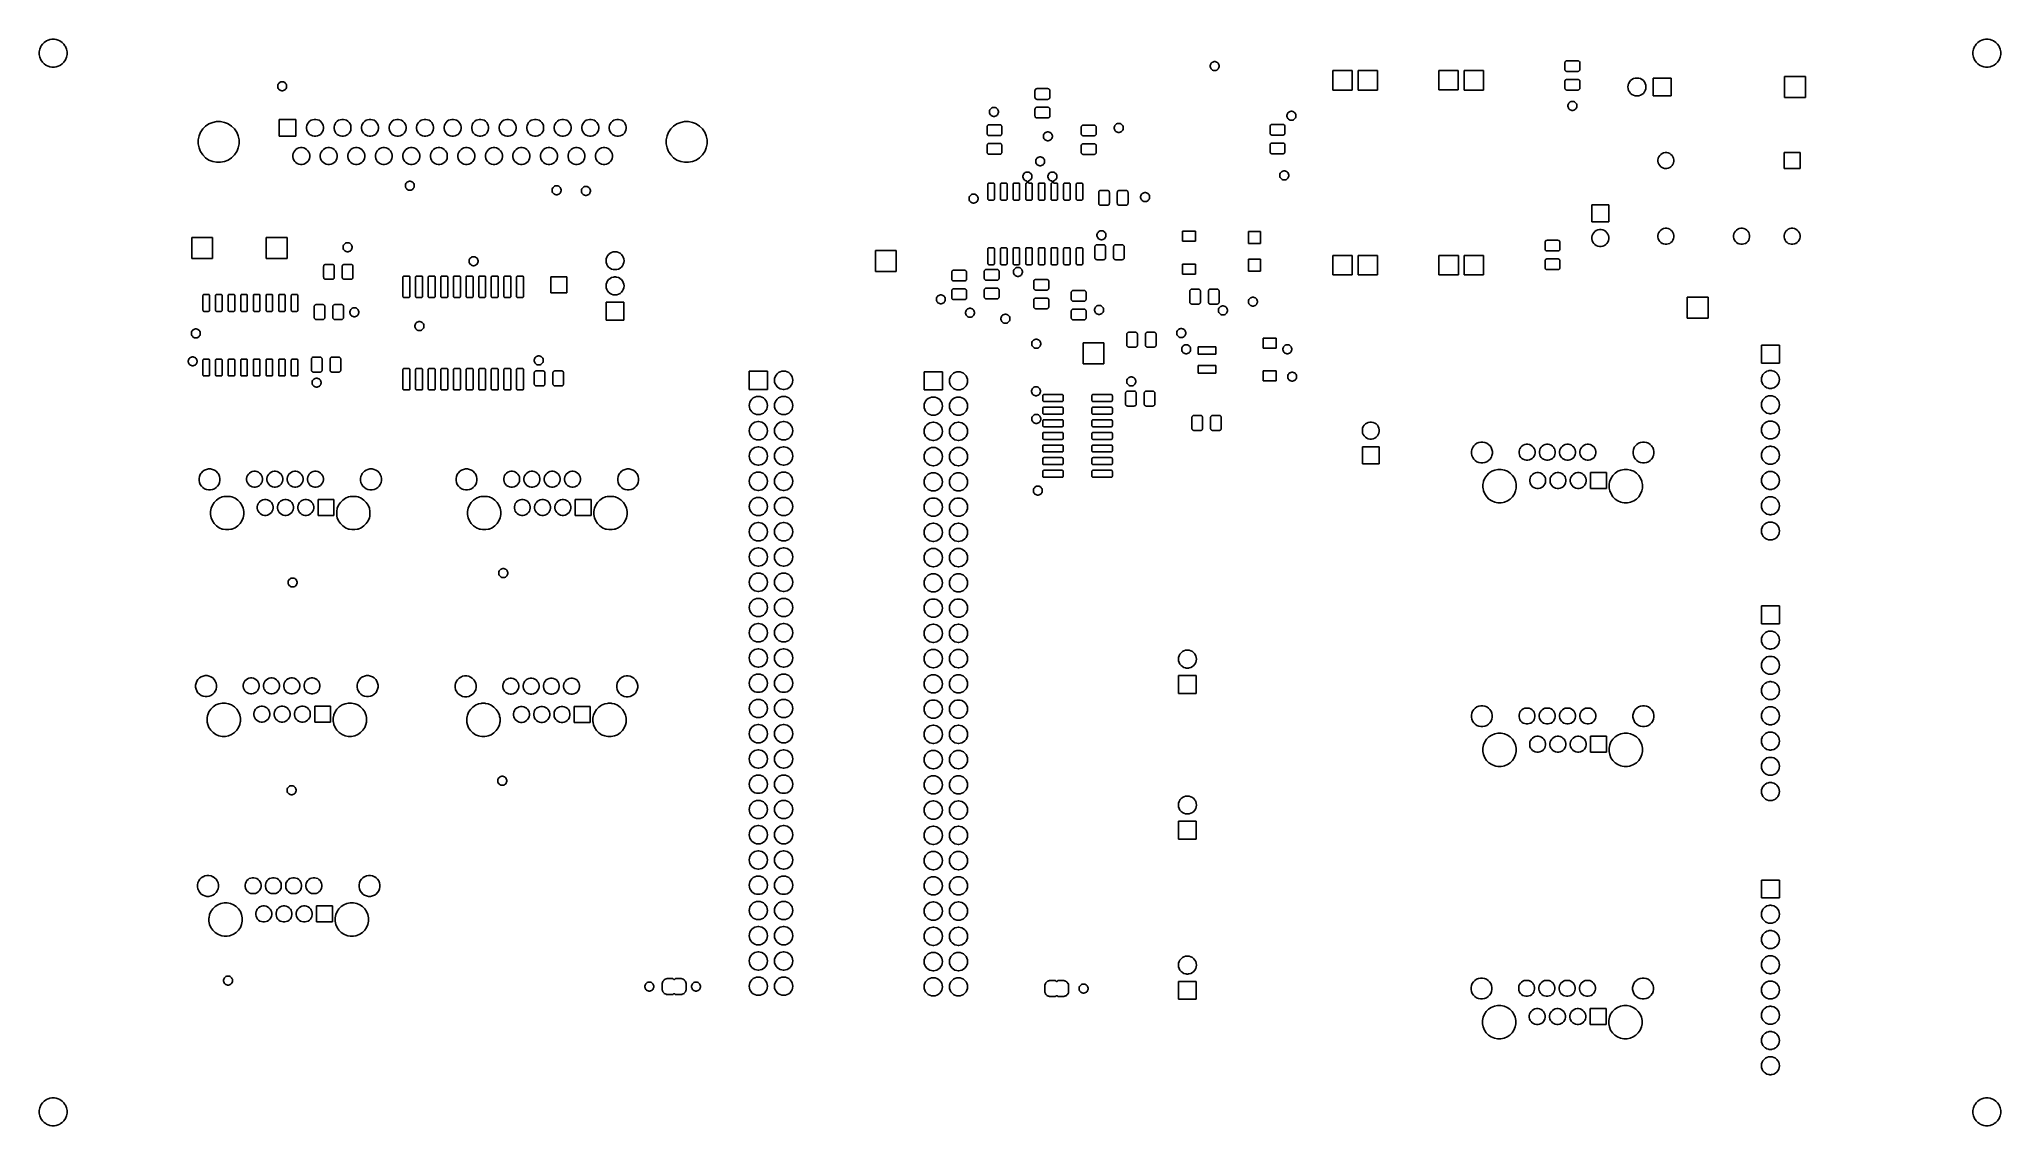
# Model space of a CAD drawing. Extents: x 1.84 to 9.61, y -5.85 to -1.55.
import ezdxf

# ---------------------------------------------------------------- set-up
doc = ezdxf.new("R2010")
doc.units = 0
doc.header["$MEASUREMENT"] = 0
doc.layers.add('BLACK', color=7, linetype='CONTINUOUS')

msp = doc.modelspace()

# ---------------------------------------------------------------- linework, layer by layer
at = {"layer": 'BLACK', "linetype": 'CONTINUOUS'}
for p, q in [((1.85854, -1.55952), (1.86757, -1.55348)), ((1.86757, -1.55348), (1.87345, -1.55105)), ((1.86757, -1.55348), (1.86757, -1.55348)), ((1.87345, -1.55105), (1.87761, -1.54932)), ((1.87761, -1.54932), (1.88116, -1.54862)), ((1.88116, -1.54862), (1.88827, -1.5472)), ((1.88827, -1.5472), (1.89913, -1.5472)), ((1.89913, -1.5472), (1.90624, -1.54862)), ((1.90624, -1.54862), (1.90979, -1.54932)), ((1.90979, -1.54932), (1.91395, -1.55105)), ((1.91395, -1.55105), (1.91983, -1.55348)), ((1.91983, -1.55348), (1.91983, -1.55348)), ((1.91983, -1.55348), (1.92886, -1.55952)), ((9.52043, -1.55952), (9.52946, -1.55348)), ((9.52946, -1.55348), (9.53534, -1.55105)), ((9.52946, -1.55348), (9.52946, -1.55348)), ((9.53534, -1.55105), (9.5395, -1.54932)), ((9.5395, -1.54932), (9.54305, -1.54862)), ((9.54305, -1.54862), (9.55016, -1.5472)), ((9.55016, -1.5472), (9.56102, -1.5472)), ((9.56102, -1.5472), (9.56813, -1.54862)), ((9.56813, -1.54862), (9.57168, -1.54932)), ((9.57168, -1.54932), (9.57584, -1.55105)), ((9.57584, -1.55105), (9.58172, -1.55348)), ((9.58172, -1.55348), (9.58172, -1.55348)), ((9.58172, -1.55348), (9.59075, -1.55952)), ((1.83854, -1.59693), (1.84066, -1.58627)), ((1.83854, -1.60779), (1.83854, -1.59693)), ((1.84066, -1.61845), (1.83854, -1.60779)), ((1.84066, -1.58627), (1.84482, -1.57624)), ((1.84482, -1.62849), (1.84066, -1.61845)), ((1.84482, -1.57624), (1.84682, -1.57324)), ((1.85086, -1.63752), (1.84482, -1.62849)), ((1.84482, -1.62849), (1.84482, -1.62849)), ((1.84682, -1.57324), (1.85086, -1.5672)), ((1.85086, -1.5672), (1.85854, -1.55952)), ((1.92886, -1.55952), (1.93654, -1.5672)), ((1.93654, -1.5672), (1.94058, -1.57324)), ((1.94258, -1.62849), (1.93654, -1.63752)), ((1.94058, -1.57324), (1.94258, -1.57624)), ((1.94258, -1.57624), (1.94674, -1.58627)), ((1.94674, -1.61845), (1.94258, -1.62849)), ((1.94258, -1.62849), (1.94258, -1.62849)), ((1.94674, -1.58627), (1.94886, -1.59693)), ((1.94886, -1.60779), (1.94674, -1.61845)), ((1.94886, -1.59693), (1.94886, -1.60779)), ((9.50043, -1.59693), (9.50255, -1.58627)), ((9.50043, -1.60779), (9.50043, -1.59693)), ((9.50255, -1.61845), (9.50043, -1.60779)), ((9.50255, -1.58627), (9.50671, -1.57624)), ((9.50671, -1.62849), (9.50255, -1.61845)), ((9.50671, -1.57624), (9.50871, -1.57324)), ((9.51275, -1.63752), (9.50671, -1.62849)), ((9.50671, -1.62849), (9.50671, -1.62849)), ((9.50871, -1.57324), (9.51275, -1.5672)), ((9.51275, -1.5672), (9.52043, -1.55952)), ((9.59075, -1.55952), (9.59843, -1.5672)), ((9.59843, -1.5672), (9.60247, -1.57324)), ((9.60447, -1.62849), (9.59843, -1.63752)), ((9.60247, -1.57324), (9.60447, -1.57624)), ((9.60447, -1.57624), (9.60863, -1.58627)), ((9.60863, -1.61845), (9.60447, -1.62849)), ((9.60447, -1.62849), (9.60447, -1.62849)), ((9.60863, -1.58627), (9.61075, -1.59693)), ((9.61075, -1.60779), (9.60863, -1.61845)), ((9.61075, -1.59693), (9.61075, -1.60779)), ((1.85854, -1.64521), (1.85086, -1.63752)), ((1.86458, -1.64924), (1.85854, -1.64521)), ((1.86757, -1.65124), (1.86458, -1.64924)), ((1.87345, -1.65368), (1.86757, -1.65124)), ((1.87761, -1.6554), (1.87345, -1.65368)), ((1.88116, -1.65611), (1.87761, -1.6554)), ((1.88827, -1.65752), (1.88116, -1.65611)), ((1.89913, -1.65752), (1.88827, -1.65752)), ((1.90624, -1.65611), (1.89913, -1.65752)), ((1.90979, -1.6554), (1.90624, -1.65611)), ((1.91395, -1.65368), (1.90979, -1.6554)), ((1.91983, -1.65124), (1.91395, -1.65368)), ((1.92283, -1.64924), (1.91983, -1.65124)), ((1.92886, -1.64521), (1.92283, -1.64924)), ((1.93654, -1.63752), (1.92886, -1.64521)), ((6.47831, -1.65179), (6.47899, -1.64836)), ((6.47831, -1.65529), (6.47831, -1.65179)), ((6.47899, -1.65872), (6.47831, -1.65529)), ((6.47899, -1.64836), (6.48033, -1.64513)), ((6.48033, -1.66195), (6.47899, -1.65872)), ((6.48033, -1.64513), (6.48227, -1.64222)), ((6.48227, -1.66486), (6.48033, -1.66195)), ((6.48033, -1.66195), (6.48033, -1.66195)), ((6.48227, -1.64222), (6.48474, -1.63975)), ((6.48474, -1.66734), (6.48227, -1.66486)), ((6.48474, -1.63975), (6.48619, -1.63879)), ((6.48765, -1.66928), (6.48474, -1.66734)), ((6.48619, -1.63879), (6.48765, -1.63781)), ((6.48765, -1.63781), (6.48834, -1.63752)), ((6.49088, -1.67062), (6.48765, -1.66928)), ((6.48765, -1.66928), (6.48765, -1.66928)), ((6.48765, -1.66928), (6.48765, -1.66928)), ((6.48834, -1.63752), (6.49088, -1.63647)), ((6.49088, -1.63647), (6.49431, -1.63579)), ((6.49431, -1.6713), (6.49088, -1.67062)), ((6.49431, -1.63579), (6.49781, -1.63579)), ((6.49781, -1.6713), (6.49431, -1.6713)), ((6.49781, -1.63579), (6.50124, -1.63647)), ((6.50124, -1.67062), (6.49781, -1.6713)), ((6.50124, -1.63647), (6.50379, -1.63752)), ((6.50447, -1.66928), (6.50124, -1.67062)), ((6.50379, -1.63752), (6.50447, -1.63781)), ((6.50447, -1.63781), (6.50594, -1.63879)), ((6.50738, -1.66734), (6.50447, -1.66928)), ((6.50447, -1.66928), (6.50447, -1.66928)), ((6.50447, -1.66928), (6.50447, -1.66928)), ((6.50594, -1.63879), (6.50738, -1.63975)), ((6.50738, -1.63975), (6.50985, -1.64222)), ((6.50985, -1.66486), (6.50738, -1.66734)), ((6.50985, -1.64222), (6.5118, -1.64513)), ((6.5118, -1.66195), (6.50985, -1.66486)), ((6.5118, -1.64513), (6.51314, -1.64836)), ((6.51314, -1.65872), (6.5118, -1.66195)), ((6.5118, -1.66195), (6.5118, -1.66195)), ((6.51314, -1.64836), (6.51382, -1.65179)), ((6.51382, -1.65529), (6.51314, -1.65872)), ((6.51382, -1.65179), (6.51382, -1.65529)), ((6.96353, -1.74827), (6.96353, -1.67142)), ((6.96353, -1.67142), (7.04038, -1.67142)), ((7.04038, -1.67142), (7.04038, -1.74827)), ((7.06393, -1.74827), (7.06393, -1.67142)), ((7.06393, -1.67142), (7.14078, -1.67142)), ((7.14078, -1.67142), (7.14078, -1.74827)), ((7.38381, -1.74728), (7.38381, -1.67043)), ((7.38381, -1.67043), (7.46066, -1.67043)), ((7.46066, -1.67043), (7.46066, -1.74728)), ((7.4842, -1.74827), (7.4842, -1.67142)), ((7.4842, -1.67142), (7.56105, -1.67142)), ((7.56105, -1.67142), (7.56105, -1.74827)), ((7.88382, -1.64072), (7.884, -1.6389)), ((7.88382, -1.66636), (7.88382, -1.64072)), ((7.884, -1.66819), (7.88382, -1.66636)), ((7.884, -1.6389), (7.88446, -1.63738)), ((7.88446, -1.66971), (7.884, -1.66819)), ((7.88446, -1.63738), (7.88521, -1.63597)), ((7.88521, -1.67111), (7.88446, -1.66971)), ((7.88446, -1.7112), (7.88521, -1.70979)), ((7.88521, -1.63597), (7.88622, -1.63474)), ((7.88622, -1.67234), (7.88521, -1.67111)), ((7.88521, -1.70979), (7.88622, -1.70856)), ((7.88622, -1.63474), (7.88745, -1.63373)), ((7.88745, -1.67335), (7.88622, -1.67234)), ((7.88622, -1.70856), (7.88745, -1.70755)), ((7.88745, -1.63373), (7.88885, -1.63298)), ((7.88885, -1.6741), (7.88745, -1.67335)), ((7.88745, -1.70755), (7.88885, -1.7068)), ((7.88885, -1.63298), (7.89038, -1.63252)), ((7.89038, -1.67456), (7.88885, -1.6741)), ((7.88885, -1.7068), (7.89038, -1.70634)), ((7.89038, -1.63252), (7.8922, -1.63234)), ((7.8922, -1.67474), (7.89038, -1.67456)), ((7.89038, -1.70634), (7.8922, -1.70616)), ((7.8922, -1.63234), (7.93457, -1.63234)), ((7.93457, -1.67474), (7.8922, -1.67474)), ((7.8922, -1.70616), (7.93457, -1.70616)), ((7.93457, -1.63234), (7.9364, -1.63252)), ((7.9364, -1.67456), (7.93457, -1.67474)), ((7.93457, -1.70616), (7.9364, -1.70634)), ((7.9364, -1.63252), (7.93792, -1.63298)), ((7.93792, -1.6741), (7.9364, -1.67456)), ((7.9364, -1.70634), (7.93792, -1.7068)), ((7.93792, -1.63298), (7.93932, -1.63373)), ((7.93932, -1.67335), (7.93792, -1.6741)), ((7.93792, -1.7068), (7.93932, -1.70755)), ((7.93932, -1.63373), (7.94055, -1.63474)), ((7.94055, -1.67234), (7.93932, -1.67335)), ((7.93932, -1.70755), (7.94055, -1.70856)), ((7.94055, -1.63474), (7.94156, -1.63597)), ((7.94156, -1.67111), (7.94055, -1.67234)), ((7.94055, -1.70856), (7.94156, -1.70979)), ((7.94156, -1.63597), (7.94231, -1.63738)), ((7.94231, -1.66971), (7.94156, -1.67111)), ((7.94156, -1.70979), (7.94231, -1.7112)), ((7.94231, -1.63738), (7.94277, -1.6389)), ((7.94277, -1.66819), (7.94231, -1.66971)), ((7.94277, -1.6389), (7.94295, -1.64072)), ((7.94295, -1.66636), (7.94277, -1.66819)), ((7.94295, -1.64072), (7.94295, -1.66636)), ((8.14409, -1.71102), (8.14902, -1.70697)), ((8.14902, -1.70697), (8.14949, -1.70658)), ((8.14949, -1.70658), (8.15565, -1.70329)), ((8.15565, -1.70329), (8.16234, -1.70126)), ((8.16234, -1.70126), (8.16494, -1.701)), ((8.16494, -1.701), (8.16755, -1.70075)), ((8.16755, -1.70075), (8.17103, -1.70075)), ((8.17103, -1.70075), (8.17364, -1.701)), ((8.17364, -1.701), (8.17625, -1.70126)), ((8.17625, -1.70126), (8.18293, -1.70329)), ((8.18293, -1.70329), (8.18909, -1.70658)), ((8.18909, -1.70658), (8.18956, -1.70697)), ((8.18956, -1.70697), (8.1945, -1.71102)), ((8.23382, -1.77169), (8.23382, -1.70075)), ((8.23382, -1.70075), (8.30476, -1.70075)), ((8.30476, -1.70075), (8.30476, -1.77169)), ((8.7539, -1.7776), (8.7539, -1.69484)), ((8.7539, -1.69484), (8.83665, -1.69484)), ((8.83665, -1.69484), (8.83665, -1.7776)), ((9.52043, -1.64521), (9.51275, -1.63752)), ((9.52647, -1.64924), (9.52043, -1.64521)), ((9.52946, -1.65124), (9.52647, -1.64924)), ((9.53534, -1.65368), (9.52946, -1.65124)), ((9.5395, -1.6554), (9.53534, -1.65368)), ((9.54305, -1.65611), (9.5395, -1.6554)), ((9.55016, -1.65752), (9.54305, -1.65611)), ((9.56102, -1.65752), (9.55016, -1.65752)), ((9.56813, -1.65611), (9.56102, -1.65752)), ((9.57168, -1.6554), (9.56813, -1.65611)), ((9.57584, -1.65368), (9.57168, -1.6554)), ((9.58172, -1.65124), (9.57584, -1.65368)), ((9.58472, -1.64924), (9.58172, -1.65124)), ((9.59075, -1.64521), (9.58472, -1.64924)), ((9.59843, -1.63752), (9.59075, -1.64521)), ((2.78343, -1.73168), (2.78411, -1.72825)), ((2.78343, -1.73518), (2.78343, -1.73168)), ((2.78411, -1.73861), (2.78343, -1.73518)), ((2.78411, -1.72825), (2.78545, -1.72502)), ((2.78545, -1.74184), (2.78411, -1.73861)), ((2.78545, -1.72502), (2.78739, -1.72211)), ((2.78739, -1.74475), (2.78545, -1.74184)), ((2.78739, -1.72211), (2.78986, -1.71964)), ((2.78986, -1.74722), (2.78739, -1.74475)), ((2.78986, -1.71964), (2.79131, -1.71867)), ((2.79091, -1.74792), (2.78986, -1.74722)), ((2.79277, -1.74916), (2.79091, -1.74792)), ((2.79131, -1.71867), (2.79277, -1.71769)), ((2.79277, -1.71769), (2.796, -1.71636)), ((2.79277, -1.71769), (2.79277, -1.71769)), ((2.79277, -1.74917), (2.79277, -1.74916)), ((2.796, -1.7505), (2.79277, -1.74917)), ((2.79277, -1.74917), (2.79277, -1.74917)), ((2.796, -1.71636), (2.79943, -1.71567)), ((2.79943, -1.75119), (2.796, -1.7505)), ((2.79943, -1.71567), (2.80293, -1.71567)), ((2.80293, -1.75119), (2.79943, -1.75119)), ((2.80293, -1.71567), (2.80636, -1.71636)), ((2.80636, -1.7505), (2.80293, -1.75119)), ((2.80636, -1.71636), (2.80959, -1.71769)), ((2.80959, -1.74917), (2.80636, -1.7505)), ((2.80959, -1.71769), (2.80959, -1.71769)), ((2.80959, -1.71769), (2.81106, -1.71867)), ((2.81145, -1.74792), (2.80959, -1.74916)), ((2.80959, -1.74916), (2.80959, -1.74917)), ((2.80959, -1.74917), (2.80959, -1.74917)), ((2.81106, -1.71867), (2.8125, -1.71964)), ((2.8125, -1.74722), (2.81145, -1.74792)), ((2.8125, -1.71964), (2.81497, -1.72211)), ((2.81497, -1.74475), (2.8125, -1.74722)), ((2.81497, -1.72211), (2.81692, -1.72502)), ((2.81692, -1.74184), (2.81497, -1.74475)), ((2.81692, -1.72502), (2.81825, -1.72825)), ((2.81825, -1.73861), (2.81692, -1.74184)), ((2.81825, -1.72825), (2.81894, -1.73168)), ((2.81894, -1.73518), (2.81825, -1.73861)), ((2.81894, -1.73168), (2.81894, -1.73518)), ((5.78393, -1.75116), (5.78411, -1.74934)), ((5.78393, -1.7768), (5.78393, -1.75116)), ((5.78411, -1.77863), (5.78393, -1.7768)), ((5.78411, -1.74934), (5.78457, -1.74781)), ((5.78457, -1.78015), (5.78411, -1.77863)), ((5.78457, -1.74781), (5.78532, -1.74641)), ((5.78532, -1.78155), (5.78457, -1.78015)), ((5.78532, -1.74641), (5.78633, -1.74518)), ((5.78633, -1.78278), (5.78532, -1.78155)), ((5.78633, -1.74518), (5.78756, -1.74417)), ((5.78756, -1.78379), (5.78633, -1.78278)), ((5.78756, -1.74417), (5.78897, -1.74342)), ((5.78897, -1.78454), (5.78756, -1.78379)), ((5.78897, -1.74342), (5.79049, -1.74296)), ((5.79049, -1.785), (5.78897, -1.78454)), ((5.79049, -1.74296), (5.79231, -1.74278)), ((5.79231, -1.78518), (5.79049, -1.785)), ((5.79231, -1.74278), (5.83469, -1.74278)), ((5.83469, -1.78518), (5.79231, -1.78518)), ((5.83469, -1.74278), (5.83651, -1.74296)), ((5.83651, -1.785), (5.83469, -1.78518)), ((5.83651, -1.74296), (5.83803, -1.74342)), ((5.83803, -1.78454), (5.83651, -1.785)), ((5.83803, -1.74342), (5.83944, -1.74417)), ((5.83944, -1.78379), (5.83803, -1.78454)), ((5.83944, -1.74417), (5.84067, -1.74518)), ((5.84067, -1.78278), (5.83944, -1.78379)), ((5.84067, -1.74518), (5.84168, -1.74641)), ((5.84168, -1.78155), (5.84067, -1.78278)), ((5.84168, -1.74641), (5.84243, -1.74781)), ((5.84243, -1.78015), (5.84168, -1.78155)), ((5.84243, -1.74781), (5.84289, -1.74934)), ((5.84289, -1.77863), (5.84243, -1.78015)), ((5.84289, -1.74934), (5.84307, -1.75116)), ((5.84307, -1.7768), (5.84289, -1.77863)), ((5.84307, -1.75116), (5.84307, -1.7768)), ((7.04038, -1.74827), (6.96353, -1.74827)), ((7.14078, -1.74827), (7.06393, -1.74827)), ((7.46066, -1.74728), (7.38381, -1.74728)), ((7.56105, -1.74827), (7.4842, -1.74827)), ((7.88382, -1.71454), (7.884, -1.71272)), ((7.88382, -1.74018), (7.88382, -1.71454)), ((7.884, -1.74201), (7.88382, -1.74018)), ((7.884, -1.71272), (7.88446, -1.7112)), ((7.88446, -1.74353), (7.884, -1.74201)), ((7.88521, -1.74493), (7.88446, -1.74353)), ((7.88622, -1.74616), (7.88521, -1.74493)), ((7.88745, -1.74717), (7.88622, -1.74616)), ((7.88885, -1.74792), (7.88745, -1.74717)), ((7.89038, -1.74838), (7.88885, -1.74792)), ((7.8922, -1.74856), (7.89038, -1.74838)), ((7.93457, -1.74856), (7.8922, -1.74856)), ((7.9364, -1.74838), (7.93457, -1.74856)), ((7.93792, -1.74792), (7.9364, -1.74838)), ((7.93932, -1.74717), (7.93792, -1.74792)), ((7.94055, -1.74616), (7.93932, -1.74717)), ((7.94156, -1.74493), (7.94055, -1.74616)), ((7.94231, -1.74353), (7.94156, -1.74493)), ((7.94231, -1.7112), (7.94277, -1.71272)), ((7.94277, -1.74201), (7.94231, -1.74353)), ((7.94277, -1.71272), (7.94295, -1.71454)), ((7.94295, -1.74018), (7.94277, -1.74201)), ((7.94295, -1.71454), (7.94295, -1.74018)), ((8.13365, -1.73622), (8.13433, -1.72927)), ((8.13433, -1.74317), (8.13365, -1.73622)), ((8.13433, -1.72927), (8.13636, -1.72258)), ((8.13636, -1.74986), (8.13433, -1.74317)), ((8.13636, -1.72258), (8.13661, -1.72211)), ((8.13965, -1.75602), (8.13636, -1.74986)), ((8.13661, -1.72211), (8.13965, -1.71642)), ((8.13965, -1.71642), (8.14119, -1.71454)), ((8.13965, -1.71642), (8.13965, -1.71642)), ((8.14081, -1.75743), (8.13965, -1.75602)), ((8.14409, -1.76142), (8.14081, -1.75743)), ((8.14119, -1.71454), (8.14409, -1.71102)), ((8.14808, -1.7647), (8.14409, -1.76142)), ((8.14949, -1.76586), (8.14808, -1.7647)), ((8.15565, -1.76915), (8.14949, -1.76586)), ((8.16234, -1.77118), (8.15565, -1.76915)), ((8.16494, -1.77144), (8.16234, -1.77118)), ((8.16755, -1.77169), (8.16494, -1.77144)), ((8.17103, -1.77169), (8.16755, -1.77169)), ((8.17364, -1.77144), (8.17103, -1.77169)), ((8.17625, -1.77118), (8.17364, -1.77144)), ((8.18293, -1.76915), (8.17625, -1.77118)), ((8.18909, -1.76586), (8.18293, -1.76915)), ((8.1905, -1.7647), (8.18909, -1.76586)), ((8.1945, -1.76142), (8.1905, -1.7647)), ((8.1945, -1.71102), (8.19739, -1.71454)), ((8.19777, -1.75743), (8.1945, -1.76142)), ((8.19739, -1.71454), (8.19893, -1.71642)), ((8.19893, -1.75602), (8.19777, -1.75743)), ((8.19893, -1.71642), (8.19893, -1.71642)), ((8.19893, -1.71642), (8.20197, -1.72211)), ((8.20222, -1.74986), (8.19893, -1.75602)), ((8.20197, -1.72211), (8.20222, -1.72258)), ((8.20222, -1.72258), (8.20425, -1.72927)), ((8.20425, -1.74317), (8.20222, -1.74986)), ((8.20425, -1.72927), (8.20494, -1.73622)), ((8.20494, -1.73622), (8.20425, -1.74317)), ((8.30476, -1.77169), (8.23382, -1.77169)), ((8.83665, -1.7776), (8.7539, -1.7776)), ((2.78874, -1.93154), (2.78874, -1.86453)), ((2.78874, -1.86453), (2.85575, -1.86453)), ((2.85575, -1.86453), (2.85575, -1.93154)), ((2.92153, -1.86582), (2.928, -1.86453)), ((2.928, -1.86453), (2.9346, -1.86453)), ((2.9346, -1.86453), (2.94107, -1.86582)), ((3.03058, -1.86582), (3.03705, -1.86453)), ((3.03705, -1.86453), (3.04365, -1.86453)), ((3.04365, -1.86453), (3.05013, -1.86582)), ((3.13964, -1.86582), (3.14611, -1.86453)), ((3.14611, -1.86453), (3.15271, -1.86453)), ((3.15271, -1.86453), (3.15918, -1.86582)), ((3.24869, -1.86582), (3.25516, -1.86453)), ((3.25516, -1.86453), (3.26176, -1.86453)), ((3.26176, -1.86453), (3.26824, -1.86582)), ((3.35775, -1.86582), (3.36422, -1.86453)), ((3.36422, -1.86453), (3.37082, -1.86453)), ((3.37082, -1.86453), (3.37729, -1.86582)), ((3.4668, -1.86582), (3.47327, -1.86453)), ((3.47327, -1.86453), (3.47987, -1.86453)), ((3.47987, -1.86453), (3.48635, -1.86582)), ((3.57586, -1.86582), (3.58233, -1.86453)), ((3.58233, -1.86453), (3.58893, -1.86453)), ((3.58893, -1.86453), (3.5954, -1.86582)), ((3.68491, -1.86582), (3.69139, -1.86453)), ((3.69139, -1.86453), (3.69798, -1.86453)), ((3.69798, -1.86453), (3.70446, -1.86582)), ((3.79397, -1.86582), (3.80044, -1.86453)), ((3.80044, -1.86453), (3.80704, -1.86453)), ((3.80704, -1.86453), (3.81351, -1.86582)), ((3.90302, -1.86582), (3.9095, -1.86453)), ((3.9095, -1.86453), (3.9161, -1.86453)), ((3.9161, -1.86453), (3.92257, -1.86582)), ((4.01208, -1.86582), (4.01855, -1.86453)), ((4.01855, -1.86453), (4.02515, -1.86453)), ((4.02515, -1.86453), (4.03162, -1.86582)), ((4.12113, -1.86582), (4.12761, -1.86453)), ((4.12761, -1.86453), (4.13421, -1.86453)), ((4.13421, -1.86453), (4.14068, -1.86582)), ((5.60374, -1.83305), (5.60443, -1.82962)), ((5.60374, -1.83655), (5.60374, -1.83305)), ((5.60443, -1.83998), (5.60374, -1.83655)), ((5.60443, -1.82962), (5.60576, -1.82639)), ((5.60576, -1.84321), (5.60443, -1.83998)), ((5.60576, -1.82639), (5.60771, -1.82348)), ((5.60771, -1.84612), (5.60576, -1.84321)), ((5.60771, -1.82348), (5.61018, -1.82101)), ((5.61018, -1.84859), (5.60771, -1.84612)), ((5.61018, -1.82101), (5.61163, -1.82004)), ((5.61026, -1.84864), (5.61018, -1.84859)), ((5.61309, -1.85054), (5.61026, -1.84864)), ((5.61163, -1.82004), (5.61309, -1.81906)), ((5.61309, -1.81906), (5.61632, -1.81773)), ((5.61309, -1.81906), (5.61309, -1.81906)), ((5.61632, -1.85187), (5.61309, -1.85054)), ((5.61309, -1.85054), (5.61309, -1.85054)), ((5.61309, -1.85054), (5.61309, -1.85054)), ((5.61632, -1.81773), (5.61975, -1.81704)), ((5.61975, -1.85256), (5.61632, -1.85187)), ((5.61975, -1.81704), (5.62325, -1.81704)), ((5.62325, -1.85256), (5.61975, -1.85256)), ((5.62325, -1.81704), (5.62668, -1.81773)), ((5.62668, -1.85187), (5.62325, -1.85256)), ((5.62668, -1.81773), (5.62991, -1.81906)), ((5.62991, -1.85054), (5.62668, -1.85187)), ((5.62991, -1.81906), (5.62991, -1.81906)), ((5.62991, -1.81906), (5.63137, -1.82004)), ((5.63274, -1.84864), (5.62991, -1.85054)), ((5.62991, -1.85054), (5.62991, -1.85054)), ((5.62991, -1.85054), (5.62991, -1.85054)), ((5.63137, -1.82004), (5.63282, -1.82101)), ((5.63282, -1.84859), (5.63274, -1.84864)), ((5.63282, -1.82101), (5.63529, -1.82348)), ((5.63529, -1.84612), (5.63282, -1.84859)), ((5.63529, -1.82348), (5.63724, -1.82639)), ((5.63724, -1.84321), (5.63529, -1.84612)), ((5.63724, -1.82639), (5.63857, -1.82962)), ((5.63857, -1.83998), (5.63724, -1.84321)), ((5.63857, -1.82962), (5.63926, -1.83305)), ((5.63926, -1.83655), (5.63857, -1.83998)), ((5.63926, -1.83305), (5.63926, -1.83655)), ((5.78393, -1.82498), (5.78411, -1.82316)), ((5.78393, -1.85062), (5.78393, -1.82498)), ((5.78411, -1.85244), (5.78393, -1.85062)), ((5.78411, -1.82316), (5.78457, -1.82163)), ((5.78457, -1.85397), (5.78411, -1.85244)), ((5.78457, -1.82163), (5.78532, -1.82023)), ((5.78532, -1.85537), (5.78457, -1.85397)), ((5.78532, -1.82023), (5.78633, -1.819)), ((5.78633, -1.8566), (5.78532, -1.85537)), ((5.78633, -1.819), (5.78756, -1.81799)), ((5.78756, -1.85761), (5.78633, -1.8566)), ((5.78756, -1.81799), (5.78897, -1.81724)), ((5.78897, -1.85836), (5.78756, -1.85761)), ((5.78897, -1.81724), (5.79049, -1.81678)), ((5.79049, -1.85882), (5.78897, -1.85836)), ((5.79049, -1.81678), (5.79231, -1.8166)), ((5.79231, -1.859), (5.79049, -1.85882)), ((5.79231, -1.8166), (5.83469, -1.8166)), ((5.83469, -1.859), (5.79231, -1.859)), ((5.83469, -1.8166), (5.83651, -1.81678)), ((5.83651, -1.85882), (5.83469, -1.859)), ((5.83651, -1.81678), (5.83803, -1.81724)), ((5.83803, -1.85836), (5.83651, -1.85882)), ((5.83803, -1.81724), (5.83944, -1.81799)), ((5.83944, -1.85761), (5.83803, -1.85836)), ((5.83944, -1.81799), (5.84067, -1.819)), ((5.84067, -1.8566), (5.83944, -1.85761)), ((5.84067, -1.819), (5.84168, -1.82023)), ((5.84168, -1.85537), (5.84067, -1.8566)), ((5.84168, -1.82023), (5.84243, -1.82163)), ((5.84243, -1.85397), (5.84168, -1.85537)), ((5.84243, -1.82163), (5.84289, -1.82316)), ((5.84289, -1.85244), (5.84243, -1.85397)), ((5.84289, -1.82316), (5.84307, -1.82498)), ((5.84307, -1.85062), (5.84289, -1.85244)), ((5.84307, -1.82498), (5.84307, -1.85062)), ((6.7825, -1.84864), (6.78318, -1.84521)), ((6.7825, -1.85214), (6.7825, -1.84864)), ((6.78318, -1.85557), (6.7825, -1.85214)), ((6.78318, -1.84521), (6.78452, -1.84198)), ((6.78427, -1.85819), (6.78318, -1.85557)), ((6.78452, -1.8588), (6.78427, -1.85819)), ((6.78452, -1.84198), (6.78646, -1.83908)), ((6.78646, -1.86171), (6.78452, -1.8588)), ((6.78646, -1.83908), (6.78894, -1.8366)), ((6.78894, -1.86419), (6.78646, -1.86171)), ((6.78894, -1.8366), (6.79038, -1.83564)), ((6.79185, -1.86613), (6.78894, -1.86419)), ((6.79038, -1.83564), (6.79185, -1.83466)), ((6.79185, -1.83466), (6.79508, -1.83332)), ((6.79185, -1.83466), (6.79185, -1.83466)), ((6.79508, -1.83332), (6.79851, -1.83264)), ((6.79851, -1.83264), (6.802, -1.83264)), ((6.802, -1.83264), (6.80544, -1.83332)), ((6.80544, -1.83332), (6.80867, -1.83466)), ((6.80867, -1.83466), (6.80867, -1.83466)), ((6.80867, -1.83466), (6.81013, -1.83564)), ((6.81157, -1.86419), (6.80867, -1.86613)), ((6.81013, -1.83564), (6.81157, -1.8366)), ((6.81157, -1.8366), (6.81405, -1.83908)), ((6.81405, -1.86171), (6.81157, -1.86419)), ((6.81405, -1.83908), (6.81599, -1.84198)), ((6.81599, -1.8588), (6.81405, -1.86171)), ((6.81599, -1.84198), (6.81733, -1.84521)), ((6.81624, -1.85819), (6.81599, -1.8588)), ((6.81733, -1.85557), (6.81624, -1.85819)), ((6.81733, -1.84521), (6.81801, -1.84864)), ((6.81801, -1.85214), (6.81733, -1.85557)), ((6.81801, -1.84864), (6.81801, -1.85214)), ((7.89563, -1.80927), (7.89631, -1.80584)), ((7.89563, -1.81277), (7.89563, -1.80927)), ((7.89631, -1.8162), (7.89563, -1.81277)), ((7.89631, -1.80584), (7.89765, -1.80261)), ((7.89765, -1.81943), (7.89631, -1.8162)), ((7.89765, -1.80261), (7.89959, -1.7997)), ((7.89818, -1.82023), (7.89765, -1.81943)), ((7.89765, -1.81943), (7.89765, -1.81943)), ((7.89959, -1.82234), (7.89818, -1.82023)), ((7.89959, -1.7997), (7.90207, -1.79723)), ((7.90207, -1.82482), (7.89959, -1.82234)), ((7.90207, -1.79723), (7.90351, -1.79627)), ((7.90351, -1.82578), (7.90207, -1.82482)), ((7.90351, -1.79627), (7.90498, -1.79529)), ((7.90498, -1.82676), (7.90351, -1.82578)), ((7.90498, -1.79529), (7.90821, -1.79395)), ((7.90498, -1.79529), (7.90498, -1.79529)), ((7.90821, -1.8281), (7.90498, -1.82676)), ((7.90498, -1.82676), (7.90498, -1.82676)), ((7.90498, -1.82676), (7.90498, -1.82676)), ((7.90821, -1.79395), (7.91164, -1.79327)), ((7.91164, -1.82878), (7.90821, -1.8281)), ((7.91164, -1.79327), (7.91513, -1.79327)), ((7.91513, -1.82878), (7.91164, -1.82878)), ((7.91513, -1.79327), (7.91857, -1.79395)), ((7.91857, -1.8281), (7.91513, -1.82878)), ((7.91857, -1.79395), (7.9218, -1.79529)), ((7.9218, -1.82676), (7.91857, -1.8281)), ((7.9218, -1.79529), (7.9218, -1.79529)), ((7.9218, -1.79529), (7.92326, -1.79627)), ((7.92326, -1.82578), (7.9218, -1.82676)), ((7.9218, -1.82676), (7.9218, -1.82676)), ((7.9218, -1.82676), (7.9218, -1.82676)), ((7.92326, -1.79627), (7.9247, -1.79723)), ((7.9247, -1.82482), (7.92326, -1.82578)), ((7.9247, -1.79723), (7.92718, -1.7997)), ((7.92718, -1.82234), (7.9247, -1.82482)), ((7.92718, -1.7997), (7.92912, -1.80261)), ((7.92859, -1.82023), (7.92718, -1.82234)), ((7.92912, -1.81943), (7.92859, -1.82023)), ((7.92912, -1.80261), (7.93046, -1.80584)), ((7.93046, -1.8162), (7.92912, -1.81943)), ((7.92912, -1.81943), (7.92912, -1.81943)), ((7.93046, -1.80584), (7.93114, -1.80927)), ((7.93114, -1.81277), (7.93046, -1.8162)), ((7.93114, -1.80927), (7.93114, -1.81277)), ((2.46866, -1.94598), (2.47176, -1.93038)), ((2.47176, -1.93038), (2.47785, -1.91569)), ((2.47785, -1.91569), (2.47896, -1.91404)), ((2.47896, -1.91404), (2.48669, -1.90246)), ((2.48669, -1.90246), (2.49794, -1.89122)), ((2.49794, -1.89122), (2.51116, -1.88238)), ((2.51116, -1.88238), (2.51394, -1.88123)), ((2.51394, -1.88123), (2.52586, -1.87629)), ((2.52586, -1.87629), (2.54146, -1.87319)), ((2.54146, -1.87319), (2.55736, -1.87319)), ((2.55736, -1.87319), (2.57296, -1.87629)), ((2.57296, -1.87629), (2.58488, -1.88123)), ((2.58488, -1.88123), (2.58766, -1.88238)), ((2.58766, -1.88238), (2.60088, -1.89122)), ((2.60088, -1.89122), (2.61213, -1.90246)), ((2.61213, -1.90246), (2.61986, -1.91404)), ((2.61986, -1.91404), (2.62097, -1.91569)), ((2.62097, -1.91569), (2.62705, -1.93038)), ((2.62705, -1.93038), (2.63016, -1.94598)), ((2.85575, -1.93154), (2.78874, -1.93154)), ((2.8978, -1.89473), (2.89908, -1.88826)), ((2.8978, -1.90133), (2.8978, -1.89473)), ((2.89908, -1.9078), (2.8978, -1.90133)), ((2.89908, -1.88826), (2.90161, -1.88216)), ((2.90161, -1.9139), (2.89908, -1.9078)), ((2.90161, -1.88216), (2.90528, -1.87667)), ((2.90528, -1.91939), (2.90161, -1.9139)), ((2.90528, -1.87667), (2.90994, -1.87201)), ((2.90994, -1.92406), (2.90528, -1.91939)), ((2.90994, -1.87201), (2.91543, -1.86834)), ((2.91543, -1.92772), (2.90994, -1.92406)), ((2.91543, -1.86834), (2.92153, -1.86582)), ((2.92153, -1.93025), (2.91543, -1.92772)), ((2.928, -1.93154), (2.92153, -1.93025)), ((2.9346, -1.93154), (2.928, -1.93154)), ((2.94107, -1.93025), (2.9346, -1.93154)), ((2.94107, -1.86582), (2.94717, -1.86834)), ((2.94717, -1.92772), (2.94107, -1.93025)), ((2.94717, -1.86834), (2.95266, -1.87201)), ((2.95266, -1.92406), (2.94717, -1.92772)), ((2.95266, -1.87201), (2.95732, -1.87667)), ((2.95732, -1.91939), (2.95266, -1.92406)), ((2.95732, -1.87667), (2.96099, -1.88216)), ((2.96099, -1.9139), (2.95732, -1.91939)), ((2.96099, -1.88216), (2.96352, -1.88826)), ((2.96352, -1.9078), (2.96099, -1.9139)), ((2.96352, -1.88826), (2.9648, -1.89473)), ((2.9648, -1.90133), (2.96352, -1.9078)), ((2.9648, -1.89473), (2.9648, -1.90133)), ((3.00685, -1.89473), (3.00814, -1.88826)), ((3.00685, -1.90133), (3.00685, -1.89473)), ((3.00814, -1.9078), (3.00685, -1.90133)), ((3.00814, -1.88826), (3.01066, -1.88216)), ((3.01066, -1.9139), (3.00814, -1.9078)), ((3.01066, -1.88216), (3.01433, -1.87667)), ((3.01433, -1.91939), (3.01066, -1.9139)), ((3.01433, -1.87667), (3.019, -1.87201)), ((3.019, -1.92406), (3.01433, -1.91939)), ((3.019, -1.87201), (3.02448, -1.86834)), ((3.02448, -1.92772), (3.019, -1.92406)), ((3.02448, -1.86834), (3.03058, -1.86582)), ((3.03058, -1.93025), (3.02448, -1.92772)), ((3.03705, -1.93154), (3.03058, -1.93025)), ((3.04365, -1.93154), (3.03705, -1.93154)), ((3.05013, -1.93025), (3.04365, -1.93154)), ((3.05013, -1.86582), (3.05622, -1.86834)), ((3.05622, -1.92772), (3.05013, -1.93025)), ((3.05622, -1.86834), (3.06171, -1.87201)), ((3.06171, -1.92406), (3.05622, -1.92772)), ((3.06171, -1.87201), (3.06638, -1.87667)), ((3.06638, -1.91939), (3.06171, -1.92406)), ((3.06638, -1.87667), (3.07005, -1.88216)), ((3.07005, -1.9139), (3.06638, -1.91939)), ((3.07005, -1.88216), (3.07257, -1.88826)), ((3.07257, -1.9078), (3.07005, -1.9139)), ((3.07257, -1.88826), (3.07386, -1.89473)), ((3.07386, -1.90133), (3.07257, -1.9078)), ((3.07386, -1.89473), (3.07386, -1.90133)), ((3.11591, -1.89473), (3.11719, -1.88826)), ((3.11591, -1.90133), (3.11591, -1.89473)), ((3.11719, -1.9078), (3.11591, -1.90133)), ((3.11719, -1.88826), (3.11972, -1.88216)), ((3.11972, -1.9139), (3.11719, -1.9078)), ((3.11972, -1.88216), (3.12339, -1.87667)), ((3.12339, -1.91939), (3.11972, -1.9139)), ((3.12339, -1.87667), (3.12805, -1.87201)), ((3.12805, -1.92406), (3.12339, -1.91939)), ((3.12805, -1.87201), (3.13354, -1.86834)), ((3.13354, -1.92772), (3.12805, -1.92406)), ((3.13354, -1.86834), (3.13964, -1.86582)), ((3.13964, -1.93025), (3.13354, -1.92772)), ((3.14611, -1.93154), (3.13964, -1.93025)), ((3.15271, -1.93154), (3.14611, -1.93154)), ((3.15918, -1.93025), (3.15271, -1.93154)), ((3.15918, -1.86582), (3.16528, -1.86834)), ((3.16528, -1.92772), (3.15918, -1.93025)), ((3.16528, -1.86834), (3.17077, -1.87201)), ((3.17077, -1.92406), (3.16528, -1.92772)), ((3.17077, -1.87201), (3.17543, -1.87667)), ((3.17543, -1.91939), (3.17077, -1.92406)), ((3.17543, -1.87667), (3.1791, -1.88216)), ((3.1791, -1.9139), (3.17543, -1.91939)), ((3.1791, -1.88216), (3.18163, -1.88826)), ((3.18163, -1.9078), (3.1791, -1.9139)), ((3.18163, -1.88826), (3.18291, -1.89473)), ((3.18291, -1.90133), (3.18163, -1.9078)), ((3.18291, -1.89473), (3.18291, -1.90133)), ((3.22496, -1.89473), (3.22625, -1.88826)), ((3.22496, -1.90133), (3.22496, -1.89473)), ((3.22625, -1.9078), (3.22496, -1.90133)), ((3.22625, -1.88826), (3.22877, -1.88216)), ((3.22877, -1.9139), (3.22625, -1.9078)), ((3.22877, -1.88216), (3.23244, -1.87667)), ((3.23244, -1.91939), (3.22877, -1.9139)), ((3.23244, -1.87667), (3.23711, -1.87201)), ((3.23711, -1.92406), (3.23244, -1.91939)), ((3.23711, -1.87201), (3.24259, -1.86834)), ((3.24259, -1.92772), (3.23711, -1.92406)), ((3.24259, -1.86834), (3.24869, -1.86582)), ((3.24869, -1.93025), (3.24259, -1.92772)), ((3.25516, -1.93154), (3.24869, -1.93025)), ((3.26176, -1.93154), (3.25516, -1.93154)), ((3.26824, -1.93025), (3.26176, -1.93154)), ((3.26824, -1.86582), (3.27433, -1.86834)), ((3.27433, -1.92772), (3.26824, -1.93025)), ((3.27433, -1.86834), (3.27982, -1.87201)), ((3.27982, -1.92406), (3.27433, -1.92772)), ((3.27982, -1.87201), (3.28449, -1.87667)), ((3.28449, -1.91939), (3.27982, -1.92406)), ((3.28449, -1.87667), (3.28816, -1.88216)), ((3.28816, -1.9139), (3.28449, -1.91939)), ((3.28816, -1.88216), (3.29068, -1.88826)), ((3.29068, -1.9078), (3.28816, -1.9139)), ((3.29068, -1.88826), (3.29197, -1.89473)), ((3.29197, -1.90133), (3.29068, -1.9078)), ((3.29197, -1.89473), (3.29197, -1.90133)), ((3.33402, -1.89473), (3.3353, -1.88826)), ((3.33402, -1.90133), (3.33402, -1.89473)), ((3.3353, -1.9078), (3.33402, -1.90133)), ((3.3353, -1.88826), (3.33783, -1.88216)), ((3.33783, -1.9139), (3.3353, -1.9078)), ((3.33783, -1.88216), (3.3415, -1.87667)), ((3.3415, -1.91939), (3.33783, -1.9139)), ((3.3415, -1.87667), (3.34616, -1.87201)), ((3.34616, -1.92406), (3.3415, -1.91939)), ((3.34616, -1.87201), (3.35165, -1.86834)), ((3.35165, -1.92772), (3.34616, -1.92406)), ((3.35165, -1.86834), (3.35775, -1.86582)), ((3.35775, -1.93025), (3.35165, -1.92772)), ((3.36422, -1.93154), (3.35775, -1.93025)), ((3.37082, -1.93154), (3.36422, -1.93154)), ((3.37729, -1.93025), (3.37082, -1.93154)), ((3.37729, -1.86582), (3.38339, -1.86834)), ((3.38339, -1.92772), (3.37729, -1.93025)), ((3.38339, -1.86834), (3.38888, -1.87201)), ((3.38888, -1.92406), (3.38339, -1.92772)), ((3.38888, -1.87201), (3.39354, -1.87667)), ((3.39354, -1.91939), (3.38888, -1.92406)), ((3.39354, -1.87667), (3.39721, -1.88216)), ((3.39721, -1.9139), (3.39354, -1.91939)), ((3.39721, -1.88216), (3.39974, -1.88826)), ((3.39974, -1.9078), (3.39721, -1.9139)), ((3.39974, -1.88826), (3.40102, -1.89473)), ((3.40102, -1.90133), (3.39974, -1.9078)), ((3.40102, -1.89473), (3.40102, -1.90133)), ((3.44307, -1.89473), (3.44436, -1.88826)), ((3.44307, -1.90133), (3.44307, -1.89473)), ((3.44436, -1.9078), (3.44307, -1.90133)), ((3.44436, -1.88826), (3.44688, -1.88216)), ((3.44688, -1.9139), (3.44436, -1.9078)), ((3.44688, -1.88216), (3.45055, -1.87667)), ((3.45055, -1.91939), (3.44688, -1.9139)), ((3.45055, -1.87667), (3.45522, -1.87201)), ((3.45522, -1.92406), (3.45055, -1.91939)), ((3.45522, -1.87201), (3.4607, -1.86834)), ((3.4607, -1.92772), (3.45522, -1.92406)), ((3.4607, -1.86834), (3.4668, -1.86582)), ((3.4668, -1.93025), (3.4607, -1.92772)), ((3.47327, -1.93154), (3.4668, -1.93025)), ((3.47987, -1.93154), (3.47327, -1.93154)), ((3.48635, -1.93025), (3.47987, -1.93154)), ((3.48635, -1.86582), (3.49244, -1.86834)), ((3.49244, -1.92772), (3.48635, -1.93025)), ((3.49244, -1.86834), (3.49793, -1.87201)), ((3.49793, -1.92406), (3.49244, -1.92772)), ((3.49793, -1.87201), (3.5026, -1.87667)), ((3.5026, -1.91939), (3.49793, -1.92406)), ((3.5026, -1.87667), (3.50627, -1.88216)), ((3.50627, -1.9139), (3.5026, -1.91939)), ((3.50627, -1.88216), (3.50879, -1.88826)), ((3.50879, -1.9078), (3.50627, -1.9139)), ((3.50879, -1.88826), (3.51008, -1.89473)), ((3.51008, -1.90133), (3.50879, -1.9078)), ((3.51008, -1.89473), (3.51008, -1.90133)), ((3.55213, -1.89473), (3.55341, -1.88826)), ((3.55213, -1.90133), (3.55213, -1.89473)), ((3.55341, -1.9078), (3.55213, -1.90133)), ((3.55341, -1.88826), (3.55594, -1.88216)), ((3.55594, -1.9139), (3.55341, -1.9078)), ((3.55594, -1.88216), (3.55961, -1.87667)), ((3.55961, -1.91939), (3.55594, -1.9139)), ((3.55961, -1.87667), (3.56427, -1.87201)), ((3.56427, -1.92406), (3.55961, -1.91939)), ((3.56427, -1.87201), (3.56976, -1.86834)), ((3.56976, -1.92772), (3.56427, -1.92406)), ((3.56976, -1.86834), (3.57586, -1.86582)), ((3.57586, -1.93025), (3.56976, -1.92772)), ((3.58233, -1.93154), (3.57586, -1.93025)), ((3.58893, -1.93154), (3.58233, -1.93154)), ((3.5954, -1.93025), (3.58893, -1.93154)), ((3.5954, -1.86582), (3.6015, -1.86834)), ((3.6015, -1.92772), (3.5954, -1.93025)), ((3.6015, -1.86834), (3.60699, -1.87201)), ((3.60699, -1.92406), (3.6015, -1.92772)), ((3.60699, -1.87201), (3.61165, -1.87667)), ((3.61165, -1.91939), (3.60699, -1.92406)), ((3.61165, -1.87667), (3.61532, -1.88216)), ((3.61532, -1.9139), (3.61165, -1.91939)), ((3.61532, -1.88216), (3.61785, -1.88826)), ((3.61785, -1.9078), (3.61532, -1.9139)), ((3.61785, -1.88826), (3.61913, -1.89473)), ((3.61913, -1.90133), (3.61785, -1.9078)), ((3.61913, -1.89473), (3.61913, -1.90133)), ((3.66118, -1.89473), (3.66247, -1.88826)), ((3.66118, -1.90133), (3.66118, -1.89473)), ((3.66247, -1.9078), (3.66118, -1.90133)), ((3.66247, -1.88826), (3.66499, -1.88216)), ((3.66499, -1.9139), (3.66247, -1.9078)), ((3.66499, -1.88216), (3.66866, -1.87667)), ((3.66866, -1.91939), (3.66499, -1.9139)), ((3.66866, -1.87667), (3.67333, -1.87201)), ((3.67333, -1.92406), (3.66866, -1.91939)), ((3.67333, -1.87201), (3.67881, -1.86834)), ((3.67881, -1.92772), (3.67333, -1.92406)), ((3.67881, -1.86834), (3.68491, -1.86582)), ((3.68491, -1.93025), (3.67881, -1.92772)), ((3.69139, -1.93154), (3.68491, -1.93025)), ((3.69798, -1.93154), (3.69139, -1.93154)), ((3.70446, -1.93025), (3.69798, -1.93154)), ((3.70446, -1.86582), (3.71056, -1.86834)), ((3.71056, -1.92772), (3.70446, -1.93025)), ((3.71056, -1.86834), (3.71604, -1.87201)), ((3.71604, -1.92406), (3.71056, -1.92772)), ((3.71604, -1.87201), (3.72071, -1.87667)), ((3.72071, -1.91939), (3.71604, -1.92406)), ((3.72071, -1.87667), (3.72438, -1.88216)), ((3.72438, -1.9139), (3.72071, -1.91939)), ((3.72438, -1.88216), (3.7269, -1.88826)), ((3.7269, -1.9078), (3.72438, -1.9139)), ((3.7269, -1.88826), (3.72819, -1.89473)), ((3.72819, -1.90133), (3.7269, -1.9078)), ((3.72819, -1.89473), (3.72819, -1.90133)), ((3.77024, -1.89473), (3.77152, -1.88826)), ((3.77024, -1.90133), (3.77024, -1.89473)), ((3.77152, -1.9078), (3.77024, -1.90133)), ((3.77152, -1.88826), (3.77405, -1.88216)), ((3.77405, -1.9139), (3.77152, -1.9078)), ((3.77405, -1.88216), (3.77772, -1.87667)), ((3.77772, -1.91939), (3.77405, -1.9139)), ((3.77772, -1.87667), (3.78238, -1.87201)), ((3.78238, -1.92406), (3.77772, -1.91939)), ((3.78238, -1.87201), (3.78787, -1.86834)), ((3.78787, -1.92772), (3.78238, -1.92406)), ((3.78787, -1.86834), (3.79397, -1.86582)), ((3.79397, -1.93025), (3.78787, -1.92772)), ((3.80044, -1.93154), (3.79397, -1.93025)), ((3.80704, -1.93154), (3.80044, -1.93154)), ((3.81351, -1.93025), (3.80704, -1.93154)), ((3.81351, -1.86582), (3.81961, -1.86834)), ((3.81961, -1.92772), (3.81351, -1.93025)), ((3.81961, -1.86834), (3.8251, -1.87201)), ((3.8251, -1.92406), (3.81961, -1.92772)), ((3.8251, -1.87201), (3.82976, -1.87667)), ((3.82976, -1.91939), (3.8251, -1.92406)), ((3.82976, -1.87667), (3.83343, -1.88216)), ((3.83343, -1.9139), (3.82976, -1.91939)), ((3.83343, -1.88216), (3.83596, -1.88826)), ((3.83596, -1.9078), (3.83343, -1.9139)), ((3.83596, -1.88826), (3.83724, -1.89473)), ((3.83724, -1.90133), (3.83596, -1.9078)), ((3.83724, -1.89473), (3.83724, -1.90133)), ((3.87929, -1.89473), (3.88058, -1.88826)), ((3.87929, -1.90133), (3.87929, -1.89473)), ((3.88058, -1.9078), (3.87929, -1.90133)), ((3.88058, -1.88826), (3.8831, -1.88216)), ((3.8831, -1.9139), (3.88058, -1.9078)), ((3.8831, -1.88216), (3.88677, -1.87667)), ((3.88677, -1.91939), (3.8831, -1.9139)), ((3.88677, -1.87667), (3.89144, -1.87201)), ((3.89144, -1.92406), (3.88677, -1.91939)), ((3.89144, -1.87201), (3.89693, -1.86834)), ((3.89693, -1.92772), (3.89144, -1.92406)), ((3.89693, -1.86834), (3.90302, -1.86582)), ((3.90302, -1.93025), (3.89693, -1.92772)), ((3.9095, -1.93154), (3.90302, -1.93025)), ((3.9161, -1.93154), (3.9095, -1.93154)), ((3.92257, -1.93025), (3.9161, -1.93154)), ((3.92257, -1.86582), (3.92867, -1.86834)), ((3.92867, -1.92772), (3.92257, -1.93025)), ((3.92867, -1.86834), (3.93415, -1.87201)), ((3.93415, -1.92406), (3.92867, -1.92772)), ((3.93415, -1.87201), (3.93882, -1.87667)), ((3.93882, -1.91939), (3.93415, -1.92406)), ((3.93882, -1.87667), (3.94249, -1.88216)), ((3.94249, -1.9139), (3.93882, -1.91939)), ((3.94249, -1.88216), (3.94501, -1.88826)), ((3.94501, -1.9078), (3.94249, -1.9139)), ((3.94501, -1.88826), (3.9463, -1.89473)), ((3.9463, -1.90133), (3.94501, -1.9078)), ((3.9463, -1.89473), (3.9463, -1.90133)), ((3.98835, -1.89473), (3.98963, -1.88826)), ((3.98835, -1.90133), (3.98835, -1.89473)), ((3.98963, -1.9078), (3.98835, -1.90133)), ((3.98963, -1.88826), (3.99216, -1.88216)), ((3.99216, -1.9139), (3.98963, -1.9078)), ((3.99216, -1.88216), (3.99583, -1.87667)), ((3.99583, -1.91939), (3.99216, -1.9139)), ((3.99583, -1.87667), (4.00049, -1.87201)), ((4.00049, -1.92406), (3.99583, -1.91939)), ((4.00049, -1.87201), (4.00598, -1.86834)), ((4.00598, -1.92772), (4.00049, -1.92406)), ((4.00598, -1.86834), (4.01208, -1.86582)), ((4.01208, -1.93025), (4.00598, -1.92772)), ((4.01855, -1.93154), (4.01208, -1.93025)), ((4.02515, -1.93154), (4.01855, -1.93154)), ((4.03162, -1.93025), (4.02515, -1.93154)), ((4.03162, -1.86582), (4.03772, -1.86834)), ((4.03772, -1.92772), (4.03162, -1.93025)), ((4.03772, -1.86834), (4.04321, -1.87201)), ((4.04321, -1.92406), (4.03772, -1.92772)), ((4.04321, -1.87201), (4.04787, -1.87667)), ((4.04787, -1.91939), (4.04321, -1.92406)), ((4.04787, -1.87667), (4.05154, -1.88216)), ((4.05154, -1.9139), (4.04787, -1.91939)), ((4.05154, -1.88216), (4.05407, -1.88826)), ((4.05407, -1.9078), (4.05154, -1.9139)), ((4.05407, -1.88826), (4.05535, -1.89473)), ((4.05535, -1.90133), (4.05407, -1.9078)), ((4.05535, -1.89473), (4.05535, -1.90133)), ((4.0974, -1.89473), (4.09869, -1.88826)), ((4.0974, -1.90133), (4.0974, -1.89473)), ((4.09869, -1.9078), (4.0974, -1.90133)), ((4.09869, -1.88826), (4.10121, -1.88216)), ((4.10121, -1.9139), (4.09869, -1.9078)), ((4.10121, -1.88216), (4.10488, -1.87667)), ((4.10488, -1.91939), (4.10121, -1.9139)), ((4.10488, -1.87667), (4.10955, -1.87201)), ((4.10955, -1.92406), (4.10488, -1.91939)), ((4.10955, -1.87201), (4.11504, -1.86834)), ((4.11504, -1.92772), (4.10955, -1.92406)), ((4.11504, -1.86834), (4.12113, -1.86582)), ((4.12113, -1.93025), (4.11504, -1.92772)), ((4.12761, -1.93154), (4.12113, -1.93025)), ((4.13421, -1.93154), (4.12761, -1.93154)), ((4.14068, -1.93025), (4.13421, -1.93154)), ((4.14068, -1.86582), (4.14678, -1.86834)), ((4.14678, -1.92772), (4.14068, -1.93025)), ((4.14678, -1.86834), (4.15226, -1.87201)), ((4.15226, -1.92406), (4.14678, -1.92772)), ((4.15226, -1.87201), (4.15693, -1.87667)), ((4.15693, -1.91939), (4.15226, -1.92406)), ((4.15693, -1.87667), (4.1606, -1.88216)), ((4.1606, -1.9139), (4.15693, -1.91939)), ((4.1606, -1.88216), (4.16312, -1.88826)), ((4.16312, -1.9078), (4.1606, -1.9139)), ((4.16312, -1.88826), (4.16441, -1.89473)), ((4.16441, -1.90133), (4.16312, -1.9078)), ((4.16441, -1.89473), (4.16441, -1.90133)), ((4.32299, -1.94598), (4.3261, -1.93038)), ((4.3261, -1.93038), (4.33218, -1.91569)), ((4.33218, -1.91569), (4.33329, -1.91404)), ((4.33329, -1.91404), (4.34102, -1.90246)), ((4.34102, -1.90246), (4.35227, -1.89122)), ((4.35227, -1.89122), (4.36549, -1.88238)), ((4.36549, -1.88238), (4.36827, -1.88123)), ((4.36827, -1.88123), (4.38019, -1.87629)), ((4.38019, -1.87629), (4.39579, -1.87319)), ((4.39579, -1.87319), (4.41169, -1.87319)), ((4.41169, -1.87319), (4.42729, -1.87629)), ((4.42729, -1.87629), (4.43921, -1.88123)), ((4.43921, -1.88123), (4.44199, -1.88238)), ((4.44199, -1.88238), (4.45521, -1.89122)), ((4.45521, -1.89122), (4.46646, -1.90246)), ((4.46646, -1.90246), (4.47419, -1.91404)), ((4.47419, -1.91404), (4.4753, -1.91569)), ((4.4753, -1.91569), (4.48139, -1.93038)), ((4.48139, -1.93038), (4.48449, -1.94598)), ((5.59393, -1.89457), (5.59411, -1.89275)), ((5.59393, -1.92021), (5.59393, -1.89457)), ((5.59411, -1.92203), (5.59393, -1.92021)), ((5.59411, -1.89275), (5.59457, -1.89122)), ((5.59457, -1.92356), (5.59411, -1.92203)), ((5.59457, -1.89122), (5.59532, -1.88982)), ((5.59532, -1.92496), (5.59457, -1.92356)), ((5.59532, -1.88982), (5.59633, -1.88859)), ((5.59633, -1.92619), (5.59532, -1.92496)), ((5.59633, -1.88859), (5.59756, -1.88758)), ((5.59756, -1.9272), (5.59633, -1.92619)), ((5.59756, -1.88758), (5.59897, -1.88683)), ((5.59897, -1.92795), (5.59756, -1.9272)), ((5.59897, -1.88683), (5.60049, -1.88637)), ((5.60049, -1.92841), (5.59897, -1.92795)), ((5.60049, -1.88637), (5.60231, -1.88619)), ((5.60231, -1.92859), (5.60049, -1.92841)), ((5.60231, -1.88619), (5.64469, -1.88619)), ((5.64469, -1.92859), (5.60231, -1.92859)), ((5.64469, -1.88619), (5.64651, -1.88637)), ((5.64651, -1.92841), (5.64469, -1.92859)), ((5.64651, -1.88637), (5.64803, -1.88683)), ((5.64803, -1.92795), (5.64651, -1.92841)), ((5.64803, -1.88683), (5.64944, -1.88758)), ((5.64944, -1.9272), (5.64803, -1.92795)), ((5.64944, -1.88758), (5.65067, -1.88859)), ((5.65067, -1.92619), (5.64944, -1.9272)), ((5.65067, -1.88859), (5.65168, -1.88982)), ((5.65168, -1.92496), (5.65067, -1.92619)), ((5.65168, -1.88982), (5.65243, -1.89122)), ((5.65243, -1.92356), (5.65168, -1.92496)), ((5.65243, -1.89122), (5.65289, -1.89275)), ((5.65289, -1.92203), (5.65243, -1.92356)), ((5.65289, -1.89275), (5.65307, -1.89457)), ((5.65307, -1.92021), (5.65289, -1.92203)), ((5.65307, -1.89457), (5.65307, -1.92021)), ((5.81724, -1.93005), (5.81793, -1.92662)), ((5.81724, -1.93355), (5.81724, -1.93005)), ((5.81793, -1.93698), (5.81724, -1.93355)), ((5.81793, -1.92662), (5.81926, -1.92339)), ((5.81926, -1.94021), (5.81793, -1.93698)), ((5.81926, -1.92339), (5.82121, -1.92048)), ((5.82121, -1.94312), (5.81926, -1.94021)), ((5.82121, -1.92048), (5.82368, -1.91801)), ((5.82368, -1.91801), (5.82626, -1.91628)), ((5.82626, -1.91628), (5.82659, -1.91606)), ((5.82659, -1.91606), (5.82982, -1.91473)), ((5.82659, -1.91606), (5.82659, -1.91606)), ((5.82982, -1.91473), (5.83325, -1.91404)), ((5.83325, -1.91404), (5.83675, -1.91404)), ((5.83675, -1.91404), (5.84018, -1.91473)), ((5.84018, -1.91473), (5.84341, -1.91606)), ((5.84341, -1.91606), (5.84341, -1.91606)), ((5.84341, -1.91606), (5.84374, -1.91628)), ((5.84374, -1.91628), (5.84632, -1.91801)), ((5.84632, -1.91801), (5.84879, -1.92048)), ((5.84879, -1.92048), (5.85074, -1.92339)), ((5.85074, -1.94021), (5.84879, -1.94312)), ((5.85074, -1.92339), (5.85207, -1.92662)), ((5.85207, -1.93698), (5.85074, -1.94021)), ((5.85207, -1.92662), (5.85276, -1.93005)), ((5.85276, -1.93355), (5.85207, -1.93698)), ((5.85276, -1.93005), (5.85276, -1.93355)), ((5.96743, -1.89557), (5.96761, -1.89375)), ((5.96743, -1.92121), (5.96743, -1.89557)), ((5.96761, -1.92303), (5.96743, -1.92121)), ((5.96761, -1.89375), (5.96807, -1.89222)), ((5.96807, -1.92456), (5.96761, -1.92303)), ((5.96807, -1.89222), (5.96882, -1.89082)), ((5.96882, -1.92596), (5.96807, -1.92456)), ((5.96882, -1.89082), (5.96983, -1.88959)), ((5.96983, -1.92719), (5.96882, -1.92596)), ((5.96983, -1.88959), (5.97106, -1.88858)), ((5.97106, -1.9282), (5.96983, -1.92719)), ((5.97106, -1.88858), (5.97247, -1.88783)), ((5.97247, -1.92895), (5.97106, -1.9282)), ((5.97247, -1.88783), (5.97399, -1.88737)), ((5.97399, -1.92941), (5.97247, -1.92895)), ((5.97399, -1.88737), (5.97581, -1.88719)), ((5.97581, -1.92959), (5.97399, -1.92941)), ((5.97581, -1.88719), (6.01819, -1.88719)), ((6.01819, -1.92959), (5.97581, -1.92959)), ((6.01819, -1.88719), (6.02001, -1.88737)), ((6.02001, -1.92941), (6.01819, -1.92959)), ((6.02001, -1.88737), (6.02153, -1.88783)), ((6.02153, -1.92895), (6.02001, -1.92941)), ((6.02153, -1.88783), (6.02294, -1.88858)), ((6.02294, -1.9282), (6.02153, -1.92895)), ((6.02294, -1.88858), (6.02417, -1.88959)), ((6.02417, -1.92719), (6.02294, -1.9282)), ((6.02417, -1.88959), (6.02518, -1.89082)), ((6.02518, -1.92596), (6.02417, -1.92719)), ((6.02518, -1.89082), (6.02593, -1.89222)), ((6.02593, -1.92456), (6.02518, -1.92596)), ((6.02593, -1.89222), (6.02639, -1.89375)), ((6.02639, -1.92303), (6.02593, -1.92456)), ((6.02639, -1.89375), (6.02657, -1.89557)), ((6.02657, -1.92121), (6.02639, -1.92303)), ((6.02657, -1.89557), (6.02657, -1.92121)), ((6.09824, -1.89655), (6.09893, -1.89312)), ((6.09824, -1.90005), (6.09824, -1.89655)), ((6.09893, -1.90348), (6.09824, -1.90005)), ((6.09893, -1.89312), (6.10026, -1.88989)), ((6.10026, -1.90671), (6.09893, -1.90348)), ((6.10026, -1.88989), (6.10066, -1.88929)), ((6.10221, -1.90962), (6.10026, -1.90671)), ((6.10026, -1.90671), (6.10026, -1.90671)), ((6.10066, -1.88929), (6.10164, -1.88783)), ((6.10164, -1.88783), (6.10221, -1.88698)), ((6.10221, -1.88698), (6.10468, -1.88451)), ((6.10468, -1.91209), (6.10221, -1.90962)), ((6.10468, -1.88451), (6.10613, -1.88354)), ((6.10759, -1.91404), (6.10468, -1.91209)), ((6.10613, -1.88354), (6.10759, -1.88256)), ((6.10759, -1.88256), (6.11082, -1.88123)), ((6.10759, -1.88256), (6.10759, -1.88256)), ((6.11082, -1.91537), (6.10759, -1.91404)), ((6.10759, -1.91404), (6.10759, -1.91404)), ((6.10759, -1.91404), (6.10759, -1.91404)), ((6.11082, -1.88123), (6.11425, -1.88054)), ((6.11425, -1.91606), (6.11082, -1.91537)), ((6.11425, -1.88054), (6.11775, -1.88054)), ((6.11775, -1.91606), (6.11425, -1.91606)), ((6.11775, -1.88054), (6.12118, -1.88123)), ((6.12118, -1.91537), (6.11775, -1.91606)), ((6.12118, -1.88123), (6.12441, -1.88256)), ((6.12441, -1.91404), (6.12118, -1.91537)), ((6.12441, -1.88256), (6.12441, -1.88256)), ((6.12441, -1.88256), (6.12587, -1.88354)), ((6.12732, -1.91209), (6.12441, -1.91404)), ((6.12441, -1.91404), (6.12441, -1.91404)), ((6.12441, -1.91404), (6.12441, -1.91404)), ((6.12587, -1.88354), (6.12732, -1.88451)), ((6.12732, -1.88451), (6.12979, -1.88698)), ((6.12979, -1.90962), (6.12732, -1.91209)), ((6.12979, -1.88698), (6.13036, -1.88783)), ((6.13174, -1.90671), (6.12979, -1.90962)), ((6.13036, -1.88783), (6.13134, -1.88929)), ((6.13134, -1.88929), (6.13174, -1.88989)), ((6.13174, -1.88989), (6.13307, -1.89312)), ((6.13307, -1.90348), (6.13174, -1.90671)), ((6.13174, -1.90671), (6.13174, -1.90671)), ((6.13307, -1.89312), (6.13376, -1.89655)), ((6.13376, -1.90005), (6.13307, -1.90348)), ((6.13376, -1.89655), (6.13376, -1.90005)), ((6.7154, -1.89286), (6.71558, -1.89104)), ((6.7154, -1.9185), (6.7154, -1.89286)), ((6.71558, -1.92033), (6.7154, -1.9185)), ((6.71558, -1.89104), (6.71604, -1.88952)), ((6.71604, -1.92185), (6.71558, -1.92033)), ((6.71604, -1.88952), (6.71679, -1.88811)), ((6.71679, -1.92325), (6.71604, -1.92185)), ((6.71679, -1.88811), (6.7178, -1.88688)), ((6.7178, -1.92448), (6.71679, -1.92325)), ((6.7178, -1.88688), (6.71903, -1.88588)), ((6.71903, -1.92549), (6.7178, -1.92448)), ((6.71903, -1.88588), (6.72043, -1.88513)), ((6.72043, -1.92624), (6.71903, -1.92549)), ((6.72043, -1.88513), (6.72195, -1.88466)), ((6.72195, -1.92671), (6.72043, -1.92624)), ((6.72195, -1.88466), (6.72378, -1.88448)), ((6.72378, -1.92689), (6.72195, -1.92671)), ((6.72378, -1.88448), (6.76615, -1.88448)), ((6.76615, -1.92689), (6.72378, -1.92689)), ((6.76615, -1.88448), (6.76798, -1.88466)), ((6.76798, -1.92671), (6.76615, -1.92689)), ((6.76798, -1.88466), (6.7695, -1.88513)), ((6.7695, -1.92624), (6.76798, -1.92671)), ((6.7695, -1.88513), (6.7709, -1.88588)), ((6.7709, -1.92549), (6.7695, -1.92624)), ((6.7709, -1.88588), (6.77213, -1.88688)), ((6.77213, -1.92448), (6.7709, -1.92549)), ((6.77213, -1.88688), (6.77314, -1.88811)), ((6.77314, -1.92325), (6.77213, -1.92448)), ((6.77314, -1.88811), (6.77389, -1.88952)), ((6.77389, -1.92185), (6.77314, -1.92325)), ((6.77389, -1.88952), (6.77435, -1.89104)), ((6.77435, -1.92033), (6.77389, -1.92185)), ((6.77435, -1.89104), (6.77453, -1.89286)), ((6.77453, -1.9185), (6.77435, -1.92033)), ((6.77453, -1.89286), (6.77453, -1.9185)), ((6.79508, -1.86747), (6.79185, -1.86613)), ((6.79185, -1.86613), (6.79185, -1.86613)), ((6.79185, -1.86613), (6.79185, -1.86613)), ((6.79851, -1.86815), (6.79508, -1.86747)), ((6.802, -1.86815), (6.79851, -1.86815)), ((6.80544, -1.86747), (6.802, -1.86815)), ((6.80867, -1.86613), (6.80544, -1.86747)), ((6.80867, -1.86613), (6.80867, -1.86613)), ((6.80867, -1.86613), (6.80867, -1.86613)), ((2.46866, -1.96189), (2.46866, -1.94598)), ((2.47176, -1.97749), (2.46866, -1.96189)), ((2.47632, -1.98849), (2.47176, -1.97749)), ((2.47785, -1.99219), (2.47632, -1.98849)), ((2.48669, -2.00541), (2.47785, -1.99219)), ((2.49794, -2.01666), (2.48669, -2.00541)), ((2.51116, -2.02549), (2.49794, -2.01666)), ((2.60088, -2.01666), (2.58766, -2.02549)), ((2.61213, -2.00541), (2.60088, -2.01666)), ((2.62097, -1.99219), (2.61213, -2.00541)), ((2.6225, -1.98849), (2.62097, -1.99219)), ((2.62705, -1.97749), (2.6225, -1.98849)), ((2.63016, -1.96189), (2.62705, -1.97749)), ((2.63016, -1.94598), (2.63016, -1.96189)), ((2.84327, -2.00654), (2.84456, -2.00007)), ((2.84327, -2.01314), (2.84327, -2.00654)), ((2.84456, -2.01962), (2.84327, -2.01314)), ((2.84456, -2.00007), (2.84708, -1.99397)), ((2.84708, -2.02571), (2.84456, -2.01962)), ((2.84708, -1.99397), (2.85075, -1.98849)), ((2.85075, -1.98849), (2.85541, -1.98382)), ((2.85541, -1.98382), (2.8609, -1.98015)), ((2.8609, -1.98015), (2.867, -1.97763)), ((2.867, -1.97763), (2.87347, -1.97634)), ((2.87347, -1.97634), (2.88007, -1.97634)), ((2.88007, -1.97634), (2.88654, -1.97763)), ((2.88654, -1.97763), (2.89264, -1.98015)), ((2.89264, -1.98015), (2.89813, -1.98382)), ((2.89813, -1.98382), (2.9028, -1.98849)), ((2.9028, -1.98849), (2.90646, -1.99397)), ((2.90646, -1.99397), (2.90899, -2.00007)), ((2.90899, -2.01962), (2.90646, -2.02571)), ((2.90899, -2.00007), (2.91028, -2.00654)), ((2.91028, -2.01314), (2.90899, -2.01962)), ((2.91028, -2.00654), (2.91028, -2.01314)), ((2.95232, -2.00654), (2.95361, -2.00007)), ((2.95232, -2.01314), (2.95232, -2.00654)), ((2.95361, -2.01962), (2.95232, -2.01314)), ((2.95361, -2.00007), (2.95614, -1.99397)), ((2.95614, -2.02571), (2.95361, -2.01962)), ((2.95614, -1.99397), (2.9598, -1.98849)), ((2.9598, -1.98849), (2.96447, -1.98382)), ((2.96447, -1.98382), (2.96996, -1.98015)), ((2.96996, -1.98015), (2.97605, -1.97763)), ((2.97605, -1.97763), (2.98253, -1.97634)), ((2.98253, -1.97634), (2.98913, -1.97634)), ((2.98913, -1.97634), (2.9956, -1.97763)), ((2.9956, -1.97763), (3.0017, -1.98015)), ((3.0017, -1.98015), (3.00718, -1.98382)), ((3.00718, -1.98382), (3.01185, -1.98849)), ((3.01185, -1.98849), (3.01552, -1.99397)), ((3.01552, -1.99397), (3.01804, -2.00007)), ((3.01804, -2.01962), (3.01552, -2.02571)), ((3.01804, -2.00007), (3.01933, -2.00654)), ((3.01933, -2.01314), (3.01804, -2.01962)), ((3.01933, -2.00654), (3.01933, -2.01314)), ((3.06138, -2.00654), (3.06267, -2.00007)), ((3.06138, -2.01314), (3.06138, -2.00654)), ((3.06267, -2.01962), (3.06138, -2.01314)), ((3.06267, -2.00007), (3.06519, -1.99397)), ((3.06519, -2.02571), (3.06267, -2.01962)), ((3.06519, -1.99397), (3.06886, -1.98849)), ((3.06886, -1.98849), (3.07352, -1.98382)), ((3.07352, -1.98382), (3.07901, -1.98015)), ((3.07901, -1.98015), (3.08511, -1.97763)), ((3.08511, -1.97763), (3.09158, -1.97634)), ((3.09158, -1.97634), (3.09818, -1.97634)), ((3.09818, -1.97634), (3.10465, -1.97763)), ((3.10465, -1.97763), (3.11075, -1.98015)), ((3.11075, -1.98015), (3.11624, -1.98382)), ((3.11624, -1.98382), (3.12091, -1.98849)), ((3.12091, -1.98849), (3.12457, -1.99397)), ((3.12457, -1.99397), (3.1271, -2.00007)), ((3.1271, -2.01962), (3.12457, -2.02571)), ((3.1271, -2.00007), (3.12839, -2.00654)), ((3.12839, -2.01314), (3.1271, -2.01962)), ((3.12839, -2.00654), (3.12839, -2.01314)), ((3.17043, -2.00654), (3.17172, -2.00007)), ((3.17043, -2.01314), (3.17043, -2.00654)), ((3.17172, -2.01962), (3.17043, -2.01314)), ((3.17172, -2.00007), (3.17425, -1.99397)), ((3.17425, -2.02571), (3.17172, -2.01962)), ((3.17425, -1.99397), (3.17791, -1.98849)), ((3.17791, -1.98849), (3.18258, -1.98382)), ((3.18258, -1.98382), (3.18807, -1.98015)), ((3.18807, -1.98015), (3.19416, -1.97763)), ((3.19416, -1.97763), (3.20064, -1.97634)), ((3.20064, -1.97634), (3.20724, -1.97634)), ((3.20724, -1.97634), (3.21371, -1.97763)), ((3.21371, -1.97763), (3.21981, -1.98015)), ((3.21981, -1.98015), (3.22529, -1.98382)), ((3.22529, -1.98382), (3.22996, -1.98849)), ((3.22996, -1.98849), (3.23363, -1.99397)), ((3.23363, -1.99397), (3.23615, -2.00007)), ((3.23615, -2.01962), (3.23363, -2.02571)), ((3.23615, -2.00007), (3.23744, -2.00654)), ((3.23744, -2.01314), (3.23615, -2.01962)), ((3.23744, -2.00654), (3.23744, -2.01314)), ((3.27949, -2.00654), (3.28078, -2.00007)), ((3.27949, -2.01314), (3.27949, -2.00654)), ((3.28078, -2.01962), (3.27949, -2.01314)), ((3.28078, -2.00007), (3.2833, -1.99397)), ((3.2833, -2.02571), (3.28078, -2.01962)), ((3.2833, -1.99397), (3.28697, -1.98849)), ((3.28697, -1.98849), (3.29163, -1.98382)), ((3.29163, -1.98382), (3.29712, -1.98015)), ((3.29712, -1.98015), (3.30322, -1.97763)), ((3.30322, -1.97763), (3.30969, -1.97634)), ((3.30969, -1.97634), (3.31629, -1.97634)), ((3.31629, -1.97634), (3.32276, -1.97763)), ((3.32276, -1.97763), (3.32886, -1.98015)), ((3.32886, -1.98015), (3.33435, -1.98382)), ((3.33435, -1.98382), (3.33902, -1.98849)), ((3.33902, -1.98849), (3.34268, -1.99397)), ((3.34268, -1.99397), (3.34521, -2.00007)), ((3.34521, -2.01962), (3.34268, -2.02571)), ((3.34521, -2.00007), (3.3465, -2.00654)), ((3.3465, -2.01314), (3.34521, -2.01962)), ((3.3465, -2.00654), (3.3465, -2.01314)), ((3.38854, -2.00654), (3.38983, -2.00007)), ((3.38854, -2.01314), (3.38854, -2.00654)), ((3.38983, -2.01962), (3.38854, -2.01314)), ((3.38983, -2.00007), (3.39236, -1.99397)), ((3.39236, -2.02571), (3.38983, -2.01962)), ((3.39236, -1.99397), (3.39602, -1.98849)), ((3.39602, -1.98849), (3.40069, -1.98382)), ((3.40069, -1.98382), (3.40618, -1.98015)), ((3.40618, -1.98015), (3.41227, -1.97763)), ((3.41227, -1.97763), (3.41875, -1.97634)), ((3.41875, -1.97634), (3.42535, -1.97634)), ((3.42535, -1.97634), (3.43182, -1.97763)), ((3.43182, -1.97763), (3.43792, -1.98015)), ((3.43792, -1.98015), (3.4434, -1.98382)), ((3.4434, -1.98382), (3.44807, -1.98849)), ((3.44807, -1.98849), (3.45174, -1.99397)), ((3.45174, -1.99397), (3.45426, -2.00007)), ((3.45426, -2.01962), (3.45174, -2.02571)), ((3.45426, -2.00007), (3.45555, -2.00654)), ((3.45555, -2.01314), (3.45426, -2.01962)), ((3.45555, -2.00654), (3.45555, -2.01314)), ((3.4976, -2.00654), (3.49889, -2.00007)), ((3.4976, -2.01314), (3.4976, -2.00654)), ((3.49889, -2.01962), (3.4976, -2.01314)), ((3.49889, -2.00007), (3.50141, -1.99397)), ((3.50141, -2.02571), (3.49889, -2.01962)), ((3.50141, -1.99397), (3.50508, -1.98849)), ((3.50508, -1.98849), (3.50974, -1.98382)), ((3.50974, -1.98382), (3.51523, -1.98015)), ((3.51523, -1.98015), (3.52133, -1.97763)), ((3.52133, -1.97763), (3.5278, -1.97634)), ((3.5278, -1.97634), (3.5344, -1.97634)), ((3.5344, -1.97634), (3.54088, -1.97763)), ((3.54088, -1.97763), (3.54697, -1.98015)), ((3.54697, -1.98015), (3.55246, -1.98382)), ((3.55246, -1.98382), (3.55713, -1.98849)), ((3.55713, -1.98849), (3.56079, -1.99397)), ((3.56079, -1.99397), (3.56332, -2.00007)), ((3.56332, -2.01962), (3.56079, -2.02571)), ((3.56332, -2.00007), (3.56461, -2.00654)), ((3.56461, -2.01314), (3.56332, -2.01962)), ((3.56461, -2.00654), (3.56461, -2.01314)), ((3.60665, -2.00654), (3.60794, -2.00007)), ((3.60665, -2.01314), (3.60665, -2.00654)), ((3.60794, -2.01962), (3.60665, -2.01314)), ((3.60794, -2.00007), (3.61047, -1.99397)), ((3.61047, -2.02571), (3.60794, -2.01962)), ((3.61047, -1.99397), (3.61413, -1.98849)), ((3.61413, -1.98849), (3.6188, -1.98382)), ((3.6188, -1.98382), (3.62429, -1.98015)), ((3.62429, -1.98015), (3.63038, -1.97763)), ((3.63038, -1.97763), (3.63686, -1.97634)), ((3.63686, -1.97634), (3.64346, -1.97634)), ((3.64346, -1.97634), (3.64993, -1.97763)), ((3.64993, -1.97763), (3.65603, -1.98015)), ((3.65603, -1.98015), (3.66152, -1.98382)), ((3.66152, -1.98382), (3.66618, -1.98849)), ((3.66618, -1.98849), (3.66985, -1.99397)), ((3.66985, -1.99397), (3.67237, -2.00007)), ((3.67237, -2.01962), (3.66985, -2.02571)), ((3.67237, -2.00007), (3.67366, -2.00654)), ((3.67366, -2.01314), (3.67237, -2.01962)), ((3.67366, -2.00654), (3.67366, -2.01314)), ((3.71571, -2.00654), (3.717, -2.00007)), ((3.71571, -2.01314), (3.71571, -2.00654)), ((3.717, -2.01962), (3.71571, -2.01314)), ((3.717, -2.00007), (3.71952, -1.99397)), ((3.71952, -2.02571), (3.717, -2.01962)), ((3.71952, -1.99397), (3.72319, -1.98849)), ((3.72319, -1.98849), (3.72786, -1.98382)), ((3.72786, -1.98382), (3.73334, -1.98015)), ((3.73334, -1.98015), (3.73944, -1.97763)), ((3.73944, -1.97763), (3.74591, -1.97634)), ((3.74591, -1.97634), (3.75251, -1.97634)), ((3.75251, -1.97634), (3.75899, -1.97763)), ((3.75899, -1.97763), (3.76508, -1.98015)), ((3.76508, -1.98015), (3.77057, -1.98382)), ((3.77057, -1.98382), (3.77524, -1.98849)), ((3.77524, -1.98849), (3.7789, -1.99397)), ((3.7789, -1.99397), (3.78143, -2.00007)), ((3.78143, -2.01962), (3.7789, -2.02571)), ((3.78143, -2.00007), (3.78272, -2.00654)), ((3.78272, -2.01314), (3.78143, -2.01962)), ((3.78272, -2.00654), (3.78272, -2.01314)), ((3.82476, -2.00654), (3.82605, -2.00007)), ((3.82476, -2.01314), (3.82476, -2.00654)), ((3.82605, -2.01962), (3.82476, -2.01314)), ((3.82605, -2.00007), (3.82858, -1.99397)), ((3.82858, -2.02571), (3.82605, -2.01962)), ((3.82858, -1.99397), (3.83224, -1.98849)), ((3.83224, -1.98849), (3.83691, -1.98382)), ((3.83691, -1.98382), (3.8424, -1.98015)), ((3.8424, -1.98015), (3.84849, -1.97763)), ((3.84849, -1.97763), (3.85497, -1.97634)), ((3.85497, -1.97634), (3.86157, -1.97634)), ((3.86157, -1.97634), (3.86804, -1.97763)), ((3.86804, -1.97763), (3.87414, -1.98015)), ((3.87414, -1.98015), (3.87963, -1.98382)), ((3.87963, -1.98382), (3.88429, -1.98849)), ((3.88429, -1.98849), (3.88796, -1.99397)), ((3.88796, -1.99397), (3.89048, -2.00007)), ((3.89048, -2.01962), (3.88796, -2.02571)), ((3.89048, -2.00007), (3.89177, -2.00654)), ((3.89177, -2.01314), (3.89048, -2.01962)), ((3.89177, -2.00654), (3.89177, -2.01314)), ((3.93382, -2.00654), (3.93511, -2.00007)), ((3.93382, -2.01314), (3.93382, -2.00654)), ((3.93511, -2.01962), (3.93382, -2.01314)), ((3.93511, -2.00007), (3.93763, -1.99397)), ((3.93763, -2.02571), (3.93511, -2.01962)), ((3.93763, -1.99397), (3.9413, -1.98849)), ((3.9413, -1.98849), (3.94597, -1.98382)), ((3.94597, -1.98382), (3.95145, -1.98015)), ((3.95145, -1.98015), (3.95755, -1.97763)), ((3.95755, -1.97763), (3.96402, -1.97634)), ((3.96402, -1.97634), (3.97062, -1.97634)), ((3.97062, -1.97634), (3.9771, -1.97763)), ((3.9771, -1.97763), (3.98319, -1.98015)), ((3.98319, -1.98015), (3.98868, -1.98382)), ((3.98868, -1.98382), (3.99335, -1.98849)), ((3.99335, -1.98849), (3.99701, -1.99397)), ((3.99701, -1.99397), (3.99954, -2.00007)), ((3.99954, -2.01962), (3.99701, -2.02571)), ((3.99954, -2.00007), (4.00083, -2.00654)), ((4.00083, -2.01314), (3.99954, -2.01962)), ((4.00083, -2.00654), (4.00083, -2.01314)), ((4.04287, -2.00654), (4.04416, -2.00007)), ((4.04287, -2.01314), (4.04287, -2.00654)), ((4.04416, -2.01962), (4.04287, -2.01314)), ((4.04416, -2.00007), (4.04669, -1.99397)), ((4.04669, -2.02571), (4.04416, -2.01962)), ((4.04669, -1.99397), (4.05035, -1.98849)), ((4.05035, -1.98849), (4.05502, -1.98382)), ((4.05502, -1.98382), (4.06051, -1.98015)), ((4.06051, -1.98015), (4.06661, -1.97763)), ((4.06661, -1.97763), (4.07308, -1.97634)), ((4.07308, -1.97634), (4.07968, -1.97634)), ((4.07968, -1.97634), (4.08615, -1.97763)), ((4.08615, -1.97763), (4.09225, -1.98015)), ((4.09225, -1.98015), (4.09774, -1.98382)), ((4.09774, -1.98382), (4.1024, -1.98849)), ((4.1024, -1.98849), (4.10607, -1.99397)), ((4.10607, -1.99397), (4.10859, -2.00007)), ((4.10859, -2.01962), (4.10607, -2.02571)), ((4.10859, -2.00007), (4.10988, -2.00654)), ((4.10988, -2.01314), (4.10859, -2.01962)), ((4.10988, -2.00654), (4.10988, -2.01314)), ((4.32299, -1.96189), (4.32299, -1.94598)), ((4.3261, -1.97749), (4.32299, -1.96189)), ((4.33065, -1.98849), (4.3261, -1.97749)), ((4.33218, -1.99219), (4.33065, -1.98849)), ((4.34102, -2.00541), (4.33218, -1.99219)), ((4.35227, -2.01666), (4.34102, -2.00541)), ((4.36549, -2.02549), (4.35227, -2.01666)), ((4.45521, -2.01666), (4.44199, -2.02549)), ((4.46646, -2.00541), (4.45521, -2.01666)), ((4.4753, -1.99219), (4.46646, -2.00541)), ((4.47683, -1.98849), (4.4753, -1.99219)), ((4.48139, -1.97749), (4.47683, -1.98849)), ((4.48449, -1.96189), (4.48139, -1.97749)), ((4.48449, -1.94598), (4.48449, -1.96189)), ((5.59393, -1.96839), (5.59411, -1.96657)), ((5.59393, -1.99403), (5.59393, -1.96839)), ((5.59411, -1.99585), (5.59393, -1.99403)), ((5.59411, -1.96657), (5.59457, -1.96504)), ((5.59457, -1.99738), (5.59411, -1.99585)), ((5.59457, -1.96504), (5.59532, -1.96364)), ((5.59532, -1.99878), (5.59457, -1.99738)), ((5.59532, -1.96364), (5.59633, -1.96241)), ((5.59633, -2.00001), (5.59532, -1.99878)), ((5.59633, -1.96241), (5.59756, -1.9614)), ((5.59756, -2.00102), (5.59633, -2.00001)), ((5.59756, -1.9614), (5.59897, -1.96065)), ((5.59897, -2.00177), (5.59756, -2.00102)), ((5.59897, -1.96065), (5.60049, -1.96019)), ((5.60049, -2.00223), (5.59897, -2.00177)), ((5.60049, -1.96019), (5.60231, -1.96001)), ((5.60231, -2.00241), (5.60049, -2.00223)), ((5.60231, -1.96001), (5.64469, -1.96001)), ((5.64469, -2.00241), (5.60231, -2.00241)), ((5.64469, -1.96001), (5.64651, -1.96019)), ((5.64651, -2.00223), (5.64469, -2.00241)), ((5.64651, -1.96019), (5.64803, -1.96065)), ((5.64803, -2.00177), (5.64651, -2.00223)), ((5.64803, -1.96065), (5.64944, -1.9614)), ((5.64944, -2.00102), (5.64803, -2.00177)), ((5.64944, -1.9614), (5.65067, -1.96241)), ((5.65067, -2.00001), (5.64944, -2.00102)), ((5.65067, -1.96241), (5.65168, -1.96364)), ((5.65168, -1.99878), (5.65067, -2.00001)), ((5.65168, -1.96364), (5.65243, -1.96504)), ((5.65243, -1.99738), (5.65168, -1.99878)), ((5.65243, -1.96504), (5.65289, -1.96657)), ((5.65289, -1.99585), (5.65243, -1.99738)), ((5.65289, -1.96657), (5.65307, -1.96839)), ((5.65307, -1.99403), (5.65289, -1.99585)), ((5.65307, -1.96839), (5.65307, -1.99403)), ((5.78876, -2.02239), (5.79071, -2.01948)), ((5.79071, -2.01948), (5.79318, -2.01701)), ((5.79318, -2.01701), (5.79463, -2.01604)), ((5.79463, -2.01604), (5.79609, -2.01506)), ((5.79609, -2.01506), (5.79932, -2.01373)), ((5.79609, -2.01506), (5.79609, -2.01506)), ((5.79932, -2.01373), (5.80275, -2.01304)), ((5.80275, -2.01304), (5.80625, -2.01304)), ((5.80625, -2.01304), (5.80968, -2.01373)), ((5.80968, -2.01373), (5.81291, -2.01506)), ((5.81291, -2.01506), (5.81291, -2.01506)), ((5.81291, -2.01506), (5.81437, -2.01604)), ((5.81437, -2.01604), (5.81582, -2.01701)), ((5.81582, -2.01701), (5.81829, -2.01948)), ((5.81829, -2.01948), (5.82024, -2.02239)), ((5.82368, -1.94559), (5.82121, -1.94312)), ((5.82427, -1.94598), (5.82368, -1.94559)), ((5.82659, -1.94754), (5.82427, -1.94598)), ((5.82982, -1.94887), (5.82659, -1.94754)), ((5.82659, -1.94754), (5.82659, -1.94754)), ((5.82659, -1.94754), (5.82659, -1.94754)), ((5.83325, -1.94956), (5.82982, -1.94887)), ((5.83675, -1.94956), (5.83325, -1.94956)), ((5.84018, -1.94887), (5.83675, -1.94956)), ((5.84341, -1.94754), (5.84018, -1.94887)), ((5.84573, -1.94598), (5.84341, -1.94754)), ((5.84341, -1.94754), (5.84341, -1.94754)), ((5.84341, -1.94754), (5.84341, -1.94754)), ((5.84632, -1.94559), (5.84573, -1.94598)), ((5.84879, -1.94312), (5.84632, -1.94559)), ((5.96743, -1.96939), (5.96761, -1.96757)), ((5.96743, -1.99503), (5.96743, -1.96939)), ((5.96761, -1.99685), (5.96743, -1.99503)), ((5.96761, -1.96757), (5.96807, -1.96604)), ((5.96807, -1.99838), (5.96761, -1.99685)), ((5.96807, -1.96604), (5.96882, -1.96464)), ((5.96882, -1.99978), (5.96807, -1.99838)), ((5.96882, -1.96464), (5.96983, -1.96341)), ((5.96983, -2.00101), (5.96882, -1.99978)), ((5.96983, -1.96341), (5.97106, -1.9624)), ((5.97106, -2.00202), (5.96983, -2.00101)), ((5.97106, -1.9624), (5.97247, -1.96165)), ((5.97247, -2.00277), (5.97106, -2.00202)), ((5.97247, -1.96165), (5.97399, -1.96119)), ((5.97399, -2.00323), (5.97247, -2.00277)), ((5.97399, -1.96119), (5.97581, -1.96101)), ((5.97581, -2.00341), (5.97399, -2.00323)), ((5.97581, -1.96101), (6.01819, -1.96101)), ((6.01819, -2.00341), (5.97581, -2.00341)), ((6.01819, -1.96101), (6.02001, -1.96119)), ((6.02001, -2.00323), (6.01819, -2.00341)), ((6.02001, -1.96119), (6.02153, -1.96165)), ((6.02153, -2.00277), (6.02001, -2.00323)), ((6.02153, -1.96165), (6.02294, -1.9624)), ((6.02294, -2.00202), (6.02153, -2.00277)), ((6.02294, -1.9624), (6.02417, -1.96341)), ((6.02417, -2.00101), (6.02294, -2.00202)), ((6.02417, -1.96341), (6.02518, -1.96464)), ((6.02518, -1.99978), (6.02417, -2.00101)), ((6.02518, -1.96464), (6.02593, -1.96604)), ((6.02593, -1.99838), (6.02518, -1.99978)), ((6.02593, -1.96604), (6.02639, -1.96757)), ((6.02639, -1.99685), (6.02593, -1.99838)), ((6.02639, -1.96757), (6.02657, -1.96939)), ((6.02657, -1.99503), (6.02639, -1.99685)), ((6.02657, -1.96939), (6.02657, -1.99503)), ((6.7154, -1.96668), (6.71558, -1.96486)), ((6.7154, -1.99232), (6.7154, -1.96668)), ((6.71558, -1.99415), (6.7154, -1.99232)), ((6.71558, -1.96486), (6.71604, -1.96334)), ((6.71604, -1.99567), (6.71558, -1.99415)), ((6.71604, -1.96334), (6.71679, -1.96193)), ((6.71679, -1.99707), (6.71604, -1.99567)), ((6.71679, -1.96193), (6.7178, -1.9607)), ((6.7178, -1.9983), (6.71679, -1.99707)), ((6.7178, -1.9607), (6.71903, -1.95969)), ((6.71903, -1.99931), (6.7178, -1.9983)), ((6.71903, -1.95969), (6.72043, -1.95894)), ((6.72043, -2.00006), (6.71903, -1.99931)), ((6.72043, -1.95894), (6.72195, -1.95848)), ((6.72195, -2.00052), (6.72043, -2.00006)), ((6.72195, -1.95848), (6.72378, -1.9583)), ((6.72378, -2.0007), (6.72195, -2.00052)), ((6.72378, -1.9583), (6.76615, -1.9583)), ((6.76615, -2.0007), (6.72378, -2.0007)), ((6.76615, -1.9583), (6.76798, -1.95848)), ((6.76798, -2.00052), (6.76615, -2.0007)), ((6.76798, -1.95848), (6.7695, -1.95894)), ((6.7695, -2.00006), (6.76798, -2.00052)), ((6.7695, -1.95894), (6.7709, -1.95969)), ((6.7709, -1.99931), (6.7695, -2.00006)), ((6.7709, -1.95969), (6.77213, -1.9607)), ((6.77213, -1.9983), (6.7709, -1.99931)), ((6.77213, -1.9607), (6.77314, -1.96193)), ((6.77314, -1.99707), (6.77213, -1.9983)), ((6.77314, -1.96193), (6.77389, -1.96334)), ((6.77389, -1.99567), (6.77314, -1.99707)), ((6.77389, -1.96334), (6.77435, -1.96486)), ((6.77435, -1.99415), (6.77389, -1.99567)), ((6.77435, -1.96486), (6.77453, -1.96668)), ((6.77453, -1.99232), (6.77435, -1.99415)), ((6.77453, -1.96668), (6.77453, -1.99232)), ((8.25238, -2.02445), (8.25334, -2.01962)), ((8.25334, -2.01962), (8.25359, -2.01835)), ((8.25359, -2.01835), (8.25597, -2.01261)), ((8.25597, -2.01261), (8.25942, -2.00744)), ((8.25942, -2.00744), (8.26382, -2.00305)), ((8.26382, -2.00305), (8.26899, -1.99959)), ((8.26899, -1.99959), (8.27473, -1.99721)), ((8.27473, -1.99721), (8.28083, -1.996)), ((8.28083, -1.996), (8.28705, -1.996)), ((8.28705, -1.996), (8.29314, -1.99721)), ((8.29314, -1.99721), (8.29889, -1.99959)), ((8.29889, -1.99959), (8.30405, -2.00305)), ((8.30405, -2.00305), (8.30845, -2.00744)), ((8.30845, -2.00744), (8.3119, -2.01261)), ((8.3119, -2.01261), (8.31428, -2.01835)), ((8.31428, -2.01835), (8.31453, -2.01962)), ((8.31453, -2.01962), (8.31549, -2.02445)), ((8.75238, -2.05912), (8.75238, -1.996)), ((8.75238, -1.996), (8.81549, -1.996)), ((8.81549, -1.996), (8.81549, -2.05912)), ((2.51116, -2.0255), (2.51116, -2.02549)), ((2.52586, -2.03158), (2.51116, -2.0255)), ((2.51116, -2.0255), (2.51116, -2.0255)), ((2.54146, -2.03469), (2.52586, -2.03158)), ((2.55736, -2.03469), (2.54146, -2.03469)), ((2.57296, -2.03158), (2.55736, -2.03469)), ((2.58766, -2.0255), (2.57296, -2.03158)), ((2.58766, -2.02549), (2.58766, -2.0255)), ((2.58766, -2.0255), (2.58766, -2.0255)), ((2.85075, -2.0312), (2.84708, -2.02571)), ((2.85541, -2.03587), (2.85075, -2.0312)), ((2.8609, -2.03953), (2.85541, -2.03587)), ((2.867, -2.04206), (2.8609, -2.03953)), ((2.87347, -2.04335), (2.867, -2.04206)), ((2.88007, -2.04335), (2.87347, -2.04335)), ((2.88654, -2.04206), (2.88007, -2.04335)), ((2.89264, -2.03953), (2.88654, -2.04206)), ((2.89813, -2.03587), (2.89264, -2.03953)), ((2.9028, -2.0312), (2.89813, -2.03587)), ((2.90646, -2.02571), (2.9028, -2.0312)), ((2.9598, -2.0312), (2.95614, -2.02571)), ((2.96447, -2.03587), (2.9598, -2.0312)), ((2.96996, -2.03953), (2.96447, -2.03587)), ((2.97605, -2.04206), (2.96996, -2.03953)), ((2.98253, -2.04335), (2.97605, -2.04206)), ((2.98913, -2.04335), (2.98253, -2.04335)), ((2.9956, -2.04206), (2.98913, -2.04335)), ((3.0017, -2.03953), (2.9956, -2.04206)), ((3.00718, -2.03587), (3.0017, -2.03953)), ((3.01185, -2.0312), (3.00718, -2.03587)), ((3.01552, -2.02571), (3.01185, -2.0312)), ((3.06886, -2.0312), (3.06519, -2.02571)), ((3.07352, -2.03587), (3.06886, -2.0312)), ((3.07901, -2.03953), (3.07352, -2.03587)), ((3.08511, -2.04206), (3.07901, -2.03953)), ((3.09158, -2.04335), (3.08511, -2.04206)), ((3.09818, -2.04335), (3.09158, -2.04335)), ((3.10465, -2.04206), (3.09818, -2.04335)), ((3.11075, -2.03953), (3.10465, -2.04206)), ((3.11624, -2.03587), (3.11075, -2.03953)), ((3.12091, -2.0312), (3.11624, -2.03587)), ((3.12457, -2.02571), (3.12091, -2.0312)), ((3.17791, -2.0312), (3.17425, -2.02571)), ((3.18258, -2.03587), (3.17791, -2.0312)), ((3.18807, -2.03953), (3.18258, -2.03587)), ((3.19416, -2.04206), (3.18807, -2.03953)), ((3.20064, -2.04335), (3.19416, -2.04206)), ((3.20724, -2.04335), (3.20064, -2.04335)), ((3.21371, -2.04206), (3.20724, -2.04335)), ((3.21981, -2.03953), (3.21371, -2.04206)), ((3.22529, -2.03587), (3.21981, -2.03953)), ((3.22996, -2.0312), (3.22529, -2.03587)), ((3.23363, -2.02571), (3.22996, -2.0312)), ((3.28697, -2.0312), (3.2833, -2.02571)), ((3.29163, -2.03587), (3.28697, -2.0312)), ((3.29712, -2.03953), (3.29163, -2.03587)), ((3.30322, -2.04206), (3.29712, -2.03953)), ((3.30969, -2.04335), (3.30322, -2.04206)), ((3.31629, -2.04335), (3.30969, -2.04335)), ((3.32276, -2.04206), (3.31629, -2.04335)), ((3.32886, -2.03953), (3.32276, -2.04206)), ((3.33435, -2.03587), (3.32886, -2.03953)), ((3.33902, -2.0312), (3.33435, -2.03587)), ((3.34268, -2.02571), (3.33902, -2.0312)), ((3.39602, -2.0312), (3.39236, -2.02571)), ((3.40069, -2.03587), (3.39602, -2.0312)), ((3.40618, -2.03953), (3.40069, -2.03587)), ((3.41227, -2.04206), (3.40618, -2.03953)), ((3.41875, -2.04335), (3.41227, -2.04206)), ((3.42535, -2.04335), (3.41875, -2.04335)), ((3.43182, -2.04206), (3.42535, -2.04335)), ((3.43792, -2.03953), (3.43182, -2.04206)), ((3.4434, -2.03587), (3.43792, -2.03953)), ((3.44807, -2.0312), (3.4434, -2.03587)), ((3.45174, -2.02571), (3.44807, -2.0312)), ((3.50508, -2.0312), (3.50141, -2.02571)), ((3.50974, -2.03587), (3.50508, -2.0312)), ((3.51523, -2.03953), (3.50974, -2.03587)), ((3.52133, -2.04206), (3.51523, -2.03953)), ((3.5278, -2.04335), (3.52133, -2.04206)), ((3.5344, -2.04335), (3.5278, -2.04335)), ((3.54088, -2.04206), (3.5344, -2.04335)), ((3.54697, -2.03953), (3.54088, -2.04206)), ((3.55246, -2.03587), (3.54697, -2.03953)), ((3.55713, -2.0312), (3.55246, -2.03587)), ((3.56079, -2.02571), (3.55713, -2.0312)), ((3.61413, -2.0312), (3.61047, -2.02571)), ((3.6188, -2.03587), (3.61413, -2.0312)), ((3.62429, -2.03953), (3.6188, -2.03587)), ((3.63038, -2.04206), (3.62429, -2.03953)), ((3.63686, -2.04335), (3.63038, -2.04206)), ((3.64346, -2.04335), (3.63686, -2.04335)), ((3.64993, -2.04206), (3.64346, -2.04335)), ((3.65603, -2.03953), (3.64993, -2.04206)), ((3.66152, -2.03587), (3.65603, -2.03953)), ((3.66618, -2.0312), (3.66152, -2.03587)), ((3.66985, -2.02571), (3.66618, -2.0312)), ((3.72319, -2.0312), (3.71952, -2.02571)), ((3.72786, -2.03587), (3.72319, -2.0312)), ((3.73334, -2.03953), (3.72786, -2.03587)), ((3.73944, -2.04206), (3.73334, -2.03953)), ((3.74591, -2.04335), (3.73944, -2.04206)), ((3.75251, -2.04335), (3.74591, -2.04335)), ((3.75899, -2.04206), (3.75251, -2.04335)), ((3.76508, -2.03953), (3.75899, -2.04206)), ((3.77057, -2.03587), (3.76508, -2.03953)), ((3.77524, -2.0312), (3.77057, -2.03587)), ((3.7789, -2.02571), (3.77524, -2.0312)), ((3.83224, -2.0312), (3.82858, -2.02571)), ((3.83691, -2.03587), (3.83224, -2.0312)), ((3.8424, -2.03953), (3.83691, -2.03587)), ((3.84849, -2.04206), (3.8424, -2.03953)), ((3.85497, -2.04335), (3.84849, -2.04206)), ((3.86157, -2.04335), (3.85497, -2.04335)), ((3.86804, -2.04206), (3.86157, -2.04335)), ((3.87414, -2.03953), (3.86804, -2.04206)), ((3.87963, -2.03587), (3.87414, -2.03953)), ((3.88429, -2.0312), (3.87963, -2.03587)), ((3.88796, -2.02571), (3.88429, -2.0312)), ((3.9413, -2.0312), (3.93763, -2.02571)), ((3.94597, -2.03587), (3.9413, -2.0312)), ((3.95145, -2.03953), (3.94597, -2.03587)), ((3.95755, -2.04206), (3.95145, -2.03953)), ((3.96402, -2.04335), (3.95755, -2.04206)), ((3.97062, -2.04335), (3.96402, -2.04335)), ((3.9771, -2.04206), (3.97062, -2.04335)), ((3.98319, -2.03953), (3.9771, -2.04206)), ((3.98868, -2.03587), (3.98319, -2.03953)), ((3.99335, -2.0312), (3.98868, -2.03587)), ((3.99701, -2.02571), (3.99335, -2.0312)), ((4.05035, -2.0312), (4.04669, -2.02571)), ((4.05502, -2.03587), (4.05035, -2.0312)), ((4.06051, -2.03953), (4.05502, -2.03587)), ((4.06661, -2.04206), (4.06051, -2.03953)), ((4.07308, -2.04335), (4.06661, -2.04206)), ((4.07968, -2.04335), (4.07308, -2.04335)), ((4.08615, -2.04206), (4.07968, -2.04335)), ((4.09225, -2.03953), (4.08615, -2.04206)), ((4.09774, -2.03587), (4.09225, -2.03953)), ((4.1024, -2.0312), (4.09774, -2.03587)), ((4.10607, -2.02571), (4.1024, -2.0312)), ((4.36549, -2.0255), (4.36549, -2.02549)), ((4.38019, -2.03158), (4.36549, -2.0255)), ((4.36549, -2.0255), (4.36549, -2.0255)), ((4.39579, -2.03469), (4.38019, -2.03158)), ((4.41169, -2.03469), (4.39579, -2.03469)), ((4.42729, -2.03158), (4.41169, -2.03469)), ((4.44199, -2.0255), (4.42729, -2.03158)), ((4.44199, -2.02549), (4.44199, -2.0255)), ((4.44199, -2.0255), (4.44199, -2.0255)), ((5.73624, -2.08905), (5.73693, -2.08562)), ((5.73624, -2.09255), (5.73624, -2.08905)), ((5.73693, -2.09598), (5.73624, -2.09255)), ((5.73693, -2.08562), (5.73826, -2.08239)), ((5.73826, -2.09921), (5.73693, -2.09598)), ((5.73826, -2.08239), (5.74021, -2.07948)), ((5.74021, -2.07948), (5.74268, -2.07701)), ((5.74268, -2.07701), (5.74524, -2.0753)), ((5.74524, -2.0753), (5.74559, -2.07506)), ((5.74559, -2.07506), (5.74882, -2.07373)), ((5.74559, -2.07506), (5.74559, -2.07506)), ((5.74882, -2.07373), (5.75225, -2.07304)), ((5.75225, -2.07304), (5.75575, -2.07304)), ((5.75575, -2.07304), (5.75918, -2.07373)), ((5.75918, -2.07373), (5.76241, -2.07506)), ((5.76241, -2.07506), (5.76241, -2.07506)), ((5.76241, -2.07506), (5.76276, -2.0753)), ((5.76276, -2.0753), (5.76532, -2.07701)), ((5.76532, -2.07701), (5.76779, -2.07948)), ((5.76779, -2.07948), (5.76974, -2.08239)), ((5.76974, -2.08239), (5.77107, -2.08562)), ((5.77107, -2.09598), (5.76974, -2.09921)), ((5.77107, -2.08562), (5.77176, -2.08905)), ((5.77176, -2.09255), (5.77107, -2.09598)), ((5.77176, -2.08905), (5.77176, -2.09255)), ((5.78674, -2.02905), (5.78743, -2.02562)), ((5.78674, -2.03255), (5.78674, -2.02905)), ((5.78743, -2.03598), (5.78674, -2.03255)), ((5.78743, -2.02562), (5.78876, -2.02239)), ((5.78876, -2.03921), (5.78743, -2.03598)), ((5.78974, -2.04067), (5.78876, -2.03921)), ((5.78876, -2.03921), (5.78876, -2.03921)), ((5.79067, -2.04206), (5.78974, -2.04067)), ((5.79071, -2.04212), (5.79067, -2.04206)), ((5.79318, -2.04459), (5.79071, -2.04212)), ((5.79609, -2.04654), (5.79318, -2.04459)), ((5.79932, -2.04787), (5.79609, -2.04654)), ((5.79609, -2.04654), (5.79609, -2.04654)), ((5.79609, -2.04654), (5.79609, -2.04654)), ((5.80275, -2.04856), (5.79932, -2.04787)), ((5.80625, -2.04856), (5.80275, -2.04856)), ((5.80968, -2.04787), (5.80625, -2.04856)), ((5.81291, -2.04654), (5.80968, -2.04787)), ((5.81582, -2.04459), (5.81291, -2.04654)), ((5.81291, -2.04654), (5.81291, -2.04654)), ((5.81291, -2.04654), (5.81291, -2.04654)), ((5.81829, -2.04212), (5.81582, -2.04459)), ((5.81833, -2.04206), (5.81829, -2.04212)), ((5.81926, -2.04067), (5.81833, -2.04206)), ((5.82024, -2.03921), (5.81926, -2.04067)), ((5.82024, -2.02239), (5.82157, -2.02562)), ((5.82157, -2.03598), (5.82024, -2.03921)), ((5.82024, -2.03921), (5.82024, -2.03921)), ((5.82157, -2.02562), (5.82226, -2.02905)), ((5.82226, -2.03255), (5.82157, -2.03598)), ((5.82226, -2.02905), (5.82226, -2.03255)), ((5.83524, -2.08905), (5.83593, -2.08562)), ((5.83524, -2.09255), (5.83524, -2.08905)), ((5.83593, -2.09598), (5.83524, -2.09255)), ((5.83593, -2.08562), (5.83726, -2.08239)), ((5.83726, -2.09921), (5.83593, -2.09598)), ((5.83726, -2.08239), (5.83921, -2.07948)), ((5.83921, -2.07948), (5.84168, -2.07701)), ((5.84168, -2.07701), (5.84424, -2.0753)), ((5.84424, -2.0753), (5.84459, -2.07506)), ((5.84459, -2.07506), (5.84782, -2.07373)), ((5.84459, -2.07506), (5.84459, -2.07506)), ((5.84782, -2.07373), (5.85125, -2.07304)), ((5.85125, -2.07304), (5.85475, -2.07304)), ((5.85475, -2.07304), (5.85818, -2.07373)), ((5.85818, -2.07373), (5.86141, -2.07506)), ((5.86141, -2.07506), (5.86141, -2.07506)), ((5.86141, -2.07506), (5.86176, -2.0753)), ((5.86176, -2.0753), (5.86432, -2.07701)), ((5.86432, -2.07701), (5.86679, -2.07948)), ((5.86679, -2.07948), (5.86874, -2.08239)), ((5.86874, -2.08239), (5.87007, -2.08562)), ((5.87007, -2.09598), (5.86874, -2.09921)), ((5.87007, -2.08562), (5.87076, -2.08905)), ((5.87076, -2.09255), (5.87007, -2.09598)), ((5.87076, -2.08905), (5.87076, -2.09255)), ((6.7539, -2.08487), (6.75458, -2.08143)), ((6.7539, -2.08836), (6.7539, -2.08487)), ((6.75458, -2.09179), (6.7539, -2.08836)), ((6.75458, -2.08143), (6.75592, -2.0782)), ((6.75592, -2.09502), (6.75458, -2.09179)), ((6.75592, -2.0782), (6.75786, -2.0753)), ((6.75786, -2.09793), (6.75592, -2.09502)), ((6.75592, -2.09502), (6.75592, -2.09502)), ((6.75786, -2.0753), (6.76033, -2.07282)), ((6.76033, -2.10041), (6.75786, -2.09793)), ((6.76033, -2.07282), (6.76178, -2.07186)), ((6.76178, -2.07186), (6.76324, -2.07088)), ((6.76324, -2.07088), (6.76647, -2.06954)), ((6.76324, -2.07088), (6.76324, -2.07088)), ((6.76647, -2.06954), (6.7699, -2.06886)), ((6.7699, -2.06886), (6.7734, -2.06886)), ((6.7734, -2.06886), (6.77683, -2.06954)), ((6.77683, -2.06954), (6.78006, -2.07088)), ((6.78006, -2.07088), (6.78006, -2.07088)), ((6.78006, -2.07088), (6.78153, -2.07186)), ((6.78153, -2.07186), (6.78297, -2.07282)), ((6.78297, -2.07282), (6.78545, -2.0753)), ((6.78545, -2.09793), (6.78297, -2.10041)), ((6.78545, -2.0753), (6.78739, -2.0782)), ((6.78739, -2.09502), (6.78545, -2.09793)), ((6.78739, -2.0782), (6.78873, -2.08143)), ((6.78873, -2.09179), (6.78739, -2.09502)), ((6.78739, -2.09502), (6.78739, -2.09502)), ((6.78873, -2.08143), (6.78941, -2.08487)), ((6.78941, -2.08836), (6.78873, -2.09179)), ((6.78941, -2.08487), (6.78941, -2.08836)), ((8.25238, -2.03067), (8.25238, -2.02445)), ((8.25359, -2.03676), (8.25238, -2.03067)), ((8.25579, -2.04206), (8.25359, -2.03676)), ((8.25597, -2.04251), (8.25579, -2.04206)), ((8.25942, -2.04768), (8.25597, -2.04251)), ((8.26382, -2.05207), (8.25942, -2.04768)), ((8.26899, -2.05553), (8.26382, -2.05207)), ((8.27473, -2.0579), (8.26899, -2.05553)), ((8.27778, -2.05851), (8.27473, -2.0579)), ((8.28083, -2.05912), (8.27778, -2.05851)), ((8.28705, -2.05912), (8.28083, -2.05912)), ((8.29314, -2.0579), (8.28705, -2.05912)), ((8.29889, -2.05553), (8.29314, -2.0579)), ((8.30405, -2.05207), (8.29889, -2.05553)), ((8.30845, -2.04768), (8.30405, -2.05207)), ((8.3119, -2.04251), (8.30845, -2.04768)), ((8.31209, -2.04206), (8.3119, -2.04251)), ((8.31428, -2.03676), (8.31209, -2.04206)), ((8.31549, -2.03067), (8.31428, -2.03676)), ((8.31549, -2.02445), (8.31549, -2.03067)), ((8.81549, -2.05912), (8.75238, -2.05912)), ((3.28924, -2.12565), (3.28993, -2.12222)), ((3.28924, -2.12915), (3.28924, -2.12565)), ((3.28993, -2.13258), (3.28924, -2.12915)), ((3.28993, -2.12222), (3.29126, -2.11899)), ((3.29052, -2.13401), (3.28993, -2.13258)), ((3.29126, -2.13581), (3.29052, -2.13401)), ((3.29126, -2.11899), (3.29175, -2.11826)), ((3.29321, -2.13872), (3.29126, -2.13581)), ((3.29175, -2.11826), (3.29321, -2.11608)), ((3.29321, -2.11608), (3.29568, -2.11361)), ((3.29568, -2.14119), (3.29321, -2.13872)), ((3.29568, -2.11361), (3.29598, -2.11341)), ((3.29859, -2.14314), (3.29568, -2.14119)), ((3.29598, -2.11341), (3.29742, -2.11244)), ((3.29742, -2.11244), (3.29859, -2.11166)), ((3.29859, -2.11166), (3.29899, -2.1115)), ((3.30182, -2.14447), (3.29859, -2.14314)), ((3.29859, -2.14314), (3.29859, -2.14314)), ((3.29859, -2.14314), (3.29859, -2.14314)), ((3.29899, -2.1115), (3.30182, -2.11033)), ((3.30182, -2.11033), (3.30525, -2.10964)), ((3.30525, -2.14516), (3.30182, -2.14447)), ((3.30525, -2.10964), (3.30875, -2.10964)), ((3.30875, -2.14516), (3.30525, -2.14516)), ((3.30875, -2.10964), (3.31218, -2.11033)), ((3.31218, -2.14447), (3.30875, -2.14516)), ((3.31218, -2.11033), (3.31501, -2.1115)), ((3.31541, -2.14314), (3.31218, -2.14447)), ((3.31501, -2.1115), (3.31541, -2.11166)), ((3.31541, -2.11166), (3.31658, -2.11244)), ((3.31832, -2.14119), (3.31541, -2.14314)), ((3.31541, -2.14314), (3.31541, -2.14314)), ((3.31541, -2.14314), (3.31541, -2.14314)), ((3.31658, -2.11244), (3.31802, -2.11341)), ((3.31802, -2.11341), (3.31832, -2.11361)), ((3.31832, -2.11361), (3.32079, -2.11608)), ((3.32079, -2.13872), (3.31832, -2.14119)), ((3.32079, -2.11608), (3.32225, -2.11826)), ((3.32274, -2.13581), (3.32079, -2.13872)), ((3.32225, -2.11826), (3.32274, -2.11899)), ((3.32274, -2.11899), (3.32407, -2.12222)), ((3.32348, -2.13401), (3.32274, -2.13581)), ((3.32407, -2.13258), (3.32348, -2.13401)), ((3.32407, -2.12222), (3.32476, -2.12565)), ((3.32476, -2.12915), (3.32407, -2.13258)), ((3.32476, -2.12565), (3.32476, -2.12915)), ((3.87074, -2.14355), (3.87143, -2.14012)), ((3.87074, -2.14705), (3.87074, -2.14355)), ((3.87143, -2.15048), (3.87074, -2.14705)), ((3.87143, -2.14012), (3.87276, -2.13689)), ((3.87276, -2.15371), (3.87143, -2.15048)), ((3.87276, -2.13689), (3.87304, -2.13648)), ((3.87471, -2.15662), (3.87276, -2.15371)), ((3.87304, -2.13648), (3.87471, -2.13398)), ((3.87471, -2.13398), (3.87718, -2.13151)), ((3.87718, -2.15909), (3.87471, -2.15662)), ((3.87718, -2.13151), (3.88009, -2.12956)), ((3.87863, -2.16006), (3.87718, -2.15909)), ((3.88009, -2.16104), (3.87863, -2.16006)), ((3.88009, -2.12956), (3.88332, -2.12823)), ((3.88009, -2.12956), (3.88009, -2.12956)), ((3.88332, -2.16237), (3.88009, -2.16104)), ((3.88009, -2.16104), (3.88009, -2.16104)), ((3.88009, -2.16104), (3.88009, -2.16104)), ((3.88332, -2.12823), (3.88675, -2.12754)), ((3.88675, -2.16306), (3.88332, -2.16237)), ((3.88675, -2.12754), (3.89025, -2.12754)), ((3.89025, -2.16306), (3.88675, -2.16306)), ((3.89025, -2.12754), (3.89368, -2.12823)), ((3.89368, -2.16237), (3.89025, -2.16306)), ((3.89368, -2.12823), (3.89691, -2.12956)), ((3.89691, -2.16104), (3.89368, -2.16237)), ((3.89691, -2.12956), (3.89691, -2.12956)), ((3.89691, -2.12956), (3.89982, -2.13151)), ((3.89837, -2.16006), (3.89691, -2.16104)), ((3.89691, -2.16104), (3.89691, -2.16104)), ((3.89691, -2.16104), (3.89691, -2.16104)), ((3.89982, -2.15909), (3.89837, -2.16006)), ((3.89982, -2.13151), (3.90229, -2.13398)), ((3.90229, -2.15662), (3.89982, -2.15909)), ((3.90229, -2.13398), (3.90396, -2.13648)), ((3.90424, -2.15371), (3.90229, -2.15662)), ((3.90396, -2.13648), (3.90424, -2.13689)), ((3.90424, -2.13689), (3.90557, -2.14012)), ((3.90557, -2.15048), (3.90424, -2.15371)), ((3.90557, -2.14012), (3.90626, -2.14355)), ((3.90626, -2.14705), (3.90557, -2.15048)), ((3.90626, -2.14355), (3.90626, -2.14705)), ((3.98674, -2.14605), (3.98743, -2.14262)), ((3.98674, -2.14955), (3.98674, -2.14605)), ((3.98743, -2.15298), (3.98674, -2.14955)), ((3.98743, -2.14262), (3.98876, -2.13939)), ((3.98836, -2.15523), (3.98743, -2.15298)), ((3.98876, -2.15621), (3.98836, -2.15523)), ((3.98876, -2.13939), (3.99071, -2.13648)), ((3.99071, -2.15912), (3.98876, -2.15621)), ((3.99071, -2.13648), (3.99318, -2.13401)), ((3.99318, -2.16159), (3.99071, -2.15912)), ((3.99318, -2.13401), (3.99532, -2.13258)), ((3.99609, -2.16354), (3.99318, -2.16159)), ((3.99532, -2.13258), (3.99609, -2.13206)), ((3.99609, -2.13206), (3.99932, -2.13073)), ((3.99609, -2.13206), (3.99609, -2.13206)), ((3.99932, -2.16487), (3.99609, -2.16354)), ((3.99609, -2.16354), (3.99609, -2.16354)), ((3.99609, -2.16354), (3.99609, -2.16354)), ((3.99932, -2.13073), (4.00275, -2.13004)), ((4.00275, -2.16556), (3.99932, -2.16487)), ((4.00275, -2.13004), (4.00625, -2.13004)), ((4.00625, -2.16556), (4.00275, -2.16556)), ((4.00625, -2.13004), (4.00968, -2.13073)), ((4.00968, -2.16487), (4.00625, -2.16556)), ((4.00968, -2.13073), (4.01291, -2.13206)), ((4.01291, -2.16354), (4.00968, -2.16487)), ((4.01291, -2.13206), (4.01291, -2.13206)), ((4.01291, -2.13206), (4.01368, -2.13258)), ((4.01582, -2.16159), (4.01291, -2.16354)), ((4.01291, -2.16354), (4.01291, -2.16354)), ((4.01291, -2.16354), (4.01291, -2.16354)), ((4.01368, -2.13258), (4.01582, -2.13401)), ((4.01582, -2.13401), (4.01829, -2.13648)), ((4.01829, -2.15912), (4.01582, -2.16159)), ((4.01829, -2.13648), (4.02024, -2.13939)), ((4.02024, -2.15621), (4.01829, -2.15912)), ((4.02024, -2.13939), (4.02157, -2.14262)), ((4.02064, -2.15523), (4.02024, -2.15621)), ((4.02157, -2.15298), (4.02064, -2.15523)), ((4.02157, -2.14262), (4.02226, -2.14605)), ((4.02226, -2.14955), (4.02157, -2.15298)), ((4.02226, -2.14605), (4.02226, -2.14955)), ((5.52274, -2.17655), (5.52343, -2.17312)), ((5.52343, -2.17312), (5.52476, -2.16989)), ((5.52476, -2.16989), (5.52671, -2.16698)), ((5.52671, -2.16698), (5.52918, -2.16451)), ((5.52918, -2.16451), (5.53135, -2.16306)), ((5.53135, -2.16306), (5.53209, -2.16256)), ((5.53209, -2.16256), (5.53255, -2.16237)), ((5.53255, -2.16237), (5.53532, -2.16123)), ((5.53532, -2.16123), (5.53875, -2.16054)), ((5.53875, -2.16054), (5.54225, -2.16054)), ((5.54225, -2.16054), (5.54568, -2.16123)), ((5.54568, -2.16123), (5.54845, -2.16237)), ((5.54845, -2.16237), (5.54891, -2.16256)), ((5.54891, -2.16256), (5.54965, -2.16306)), ((5.54965, -2.16306), (5.55182, -2.16451)), ((5.55182, -2.16451), (5.55429, -2.16698)), ((5.55429, -2.16698), (5.55624, -2.16989)), ((5.55624, -2.16989), (5.55757, -2.17312)), ((5.55757, -2.17312), (5.55826, -2.17655)), ((5.5976, -2.12129), (5.5977, -2.12028)), ((5.5976, -2.1799), (5.5976, -2.12129)), ((5.5977, -2.12028), (5.59792, -2.11954)), ((5.59792, -2.11954), (5.59828, -2.11886)), ((5.59828, -2.11886), (5.59877, -2.11826)), ((5.59877, -2.11826), (5.59937, -2.11777)), ((5.59937, -2.11777), (5.60005, -2.11741)), ((5.60005, -2.11741), (5.60079, -2.11719)), ((5.60079, -2.11719), (5.6018, -2.11709)), ((5.6018, -2.11709), (5.61907, -2.11709)), ((5.61907, -2.11709), (5.62008, -2.11719)), ((5.62008, -2.11719), (5.62082, -2.11741)), ((5.62082, -2.11741), (5.6215, -2.11777)), ((5.6215, -2.11777), (5.62209, -2.11826)), ((5.62209, -2.11826), (5.62258, -2.11886)), ((5.62258, -2.11886), (5.62294, -2.11954)), ((5.62294, -2.11954), (5.62317, -2.12028)), ((5.62317, -2.12028), (5.62327, -2.12129)), ((5.62327, -2.12129), (5.62327, -2.1799)), ((5.6476, -2.12129), (5.6477, -2.12028)), ((5.6476, -2.1799), (5.6476, -2.12129)), ((5.6477, -2.12028), (5.64792, -2.11954)), ((5.64792, -2.11954), (5.64828, -2.11886)), ((5.64828, -2.11886), (5.64877, -2.11826)), ((5.64877, -2.11826), (5.64937, -2.11777)), ((5.64937, -2.11777), (5.65005, -2.11741)), ((5.65005, -2.11741), (5.65079, -2.11719)), ((5.65079, -2.11719), (5.6518, -2.11709)), ((5.6518, -2.11709), (5.66907, -2.11709)), ((5.66907, -2.11709), (5.67008, -2.11719)), ((5.67008, -2.11719), (5.67082, -2.11741)), ((5.67082, -2.11741), (5.6715, -2.11777)), ((5.6715, -2.11777), (5.67209, -2.11826)), ((5.67209, -2.11826), (5.67258, -2.11886)), ((5.67258, -2.11886), (5.67294, -2.11954)), ((5.67294, -2.11954), (5.67317, -2.12028)), ((5.67317, -2.12028), (5.67327, -2.12129)), ((5.67327, -2.12129), (5.67327, -2.1799)), ((5.6976, -2.12129), (5.6977, -2.12028)), ((5.6976, -2.1799), (5.6976, -2.12129)), ((5.6977, -2.12028), (5.69792, -2.11954)), ((5.69792, -2.11954), (5.69829, -2.11886)), ((5.69829, -2.11886), (5.69877, -2.11826)), ((5.69877, -2.11826), (5.69937, -2.11777)), ((5.69937, -2.11777), (5.70005, -2.11741)), ((5.70005, -2.11741), (5.70079, -2.11719)), ((5.70079, -2.11719), (5.7018, -2.11709)), ((5.7018, -2.11709), (5.71907, -2.11709)), ((5.71907, -2.11709), (5.72008, -2.11719)), ((5.72008, -2.11719), (5.72082, -2.11741)), ((5.72082, -2.11741), (5.7215, -2.11777)), ((5.7215, -2.11777), (5.72209, -2.11826)), ((5.72209, -2.11826), (5.72258, -2.11886)), ((5.72258, -2.11886), (5.72294, -2.11954)), ((5.72294, -2.11954), (5.72317, -2.12028)), ((5.72317, -2.12028), (5.72327, -2.12129)), ((5.72327, -2.12129), (5.72327, -2.1799)), ((5.74021, -2.10212), (5.73826, -2.09921)), ((5.73826, -2.09921), (5.73826, -2.09921)), ((5.74268, -2.10459), (5.74021, -2.10212)), ((5.74559, -2.10654), (5.74268, -2.10459)), ((5.74882, -2.10787), (5.74559, -2.10654)), ((5.74559, -2.10654), (5.74559, -2.10654)), ((5.74559, -2.10654), (5.74559, -2.10654)), ((5.7476, -2.12129), (5.7477, -2.12028)), ((5.7476, -2.1799), (5.7476, -2.12129)), ((5.7477, -2.12028), (5.74792, -2.11954)), ((5.74792, -2.11954), (5.74829, -2.11886)), ((5.74829, -2.11886), (5.74877, -2.11826)), ((5.74877, -2.11826), (5.74937, -2.11777)), ((5.74928, -2.10797), (5.74882, -2.10787)), ((5.74975, -2.10808), (5.74928, -2.10797)), ((5.74937, -2.11777), (5.75033, -2.11726)), ((5.75064, -2.10845), (5.74975, -2.10808)), ((5.75033, -2.11726), (5.75064, -2.11713)), ((5.75144, -2.10899), (5.75064, -2.10845)), ((5.75064, -2.11713), (5.75144, -2.1166)), ((5.75212, -2.10967), (5.75144, -2.10899)), ((5.75144, -2.1166), (5.75212, -2.11591)), ((5.75266, -2.11047), (5.75212, -2.10967)), ((5.75212, -2.11591), (5.75266, -2.11511)), ((5.75303, -2.11136), (5.75266, -2.11047)), ((5.75266, -2.11511), (5.75303, -2.11422)), ((5.75322, -2.11231), (5.75303, -2.11136)), ((5.75303, -2.11422), (5.75322, -2.11327)), ((5.75322, -2.11327), (5.75322, -2.11231)), ((5.75685, -2.11121), (5.75676, -2.11217)), ((5.75676, -2.11217), (5.75685, -2.11313)), ((5.75713, -2.11028), (5.75685, -2.11121)), ((5.75685, -2.11313), (5.75713, -2.11405)), ((5.75759, -2.10943), (5.75713, -2.11028)), ((5.75713, -2.11405), (5.75759, -2.1149)), ((5.7582, -2.10869), (5.75759, -2.10943)), ((5.75759, -2.1149), (5.7582, -2.11565)), ((5.75894, -2.10807), (5.7582, -2.10869)), ((5.7582, -2.11565), (5.75894, -2.11626)), ((5.75979, -2.10762), (5.75894, -2.10807)), ((5.75894, -2.11626), (5.75979, -2.11671)), ((5.76241, -2.10654), (5.75979, -2.10762)), ((5.75979, -2.11671), (5.76072, -2.11699)), ((5.76072, -2.11699), (5.76168, -2.11709)), ((5.76168, -2.11709), (5.76907, -2.11709)), ((5.76532, -2.10459), (5.76241, -2.10654)), ((5.76241, -2.10654), (5.76241, -2.10654)), ((5.76241, -2.10654), (5.76241, -2.10654)), ((5.76779, -2.10212), (5.76532, -2.10459)), ((5.76974, -2.09921), (5.76779, -2.10212)), ((5.76907, -2.11709), (5.77008, -2.11719)), ((5.76974, -2.09921), (5.76974, -2.09921)), ((5.77008, -2.11719), (5.77082, -2.11741)), ((5.77082, -2.11741), (5.7715, -2.11777)), ((5.7715, -2.11777), (5.77209, -2.11826)), ((5.77209, -2.11826), (5.77258, -2.11886)), ((5.77258, -2.11886), (5.77294, -2.11954)), ((5.77294, -2.11954), (5.77317, -2.12028)), ((5.77317, -2.12028), (5.77327, -2.12129)), ((5.77327, -2.12129), (5.77327, -2.1799)), ((5.7976, -2.12129), (5.7977, -2.12028)), ((5.7976, -2.1799), (5.7976, -2.12129)), ((5.7977, -2.12028), (5.79792, -2.11954)), ((5.79792, -2.11954), (5.79828, -2.11886)), ((5.79828, -2.11886), (5.79877, -2.11826)), ((5.79877, -2.11826), (5.79937, -2.11777)), ((5.79937, -2.11777), (5.80005, -2.11741)), ((5.80005, -2.11741), (5.80079, -2.11719)), ((5.80079, -2.11719), (5.8018, -2.11709)), ((5.8018, -2.11709), (5.81907, -2.11709)), ((5.81907, -2.11709), (5.82008, -2.11719)), ((5.82008, -2.11719), (5.82082, -2.11741)), ((5.82082, -2.11741), (5.8215, -2.11777)), ((5.8215, -2.11777), (5.82209, -2.11826)), ((5.82209, -2.11826), (5.82258, -2.11886)), ((5.82258, -2.11886), (5.82294, -2.11954)), ((5.82294, -2.11954), (5.82317, -2.12028)), ((5.82317, -2.12028), (5.82327, -2.12129)), ((5.82327, -2.12129), (5.82327, -2.1799)), ((5.83921, -2.10212), (5.83726, -2.09921)), ((5.83726, -2.09921), (5.83726, -2.09921)), ((5.84168, -2.10459), (5.83921, -2.10212)), ((5.84459, -2.10654), (5.84168, -2.10459)), ((5.84782, -2.10787), (5.84459, -2.10654)), ((5.84459, -2.10654), (5.84459, -2.10654)), ((5.84459, -2.10654), (5.84459, -2.10654)), ((5.8476, -2.12129), (5.8477, -2.12028)), ((5.8476, -2.1799), (5.8476, -2.12129)), ((5.8477, -2.12028), (5.84792, -2.11954)), ((5.84896, -2.1081), (5.84782, -2.10787)), ((5.84792, -2.11954), (5.84828, -2.11886)), ((5.84828, -2.11886), (5.84877, -2.11826)), ((5.84877, -2.11826), (5.84937, -2.11777)), ((5.84943, -2.10822), (5.84896, -2.1081)), ((5.84937, -2.11777), (5.85032, -2.11727)), ((5.85032, -2.10859), (5.84943, -2.10822)), ((5.85112, -2.10912), (5.85032, -2.10859)), ((5.85032, -2.11727), (5.85112, -2.11673)), ((5.8518, -2.1098), (5.85112, -2.10912)), ((5.85112, -2.11673), (5.8518, -2.11605)), ((5.85234, -2.11061), (5.8518, -2.1098)), ((5.8518, -2.11605), (5.85234, -2.11525)), ((5.85271, -2.1115), (5.85234, -2.11061)), ((5.85234, -2.11525), (5.85271, -2.11436)), ((5.8529, -2.11244), (5.85271, -2.1115)), ((5.85271, -2.11436), (5.8529, -2.11341)), ((5.8529, -2.11341), (5.8529, -2.11244)), ((5.85585, -2.11121), (5.85576, -2.11217)), ((5.85576, -2.11217), (5.85585, -2.11313)), ((5.85613, -2.11028), (5.85585, -2.11121)), ((5.85585, -2.11313), (5.85613, -2.11405)), ((5.85659, -2.10943), (5.85613, -2.11028)), ((5.85613, -2.11405), (5.85659, -2.1149)), ((5.8572, -2.10869), (5.85659, -2.10943)), ((5.85659, -2.1149), (5.8572, -2.11565)), ((5.85794, -2.10807), (5.8572, -2.10869)), ((5.8572, -2.11565), (5.85794, -2.11626)), ((5.85879, -2.10762), (5.85794, -2.10807)), ((5.85794, -2.11626), (5.85879, -2.11671)), ((5.86141, -2.10654), (5.85879, -2.10762)), ((5.85879, -2.11671), (5.85972, -2.11699)), ((5.85972, -2.11699), (5.86068, -2.11709)), ((5.86068, -2.11709), (5.86907, -2.11709)), ((5.86432, -2.10459), (5.86141, -2.10654)), ((5.86141, -2.10654), (5.86141, -2.10654)), ((5.86141, -2.10654), (5.86141, -2.10654)), ((5.86679, -2.10212), (5.86432, -2.10459)), ((5.86874, -2.09921), (5.86679, -2.10212)), ((5.86874, -2.09921), (5.86874, -2.09921)), ((5.86907, -2.11709), (5.87008, -2.11719)), ((5.87008, -2.11719), (5.87082, -2.11741)), ((5.87082, -2.11741), (5.8715, -2.11777)), ((5.8715, -2.11777), (5.87209, -2.11826)), ((5.87209, -2.11826), (5.87258, -2.11886)), ((5.87258, -2.11886), (5.87294, -2.11954)), ((5.87294, -2.11954), (5.87317, -2.12028)), ((5.87317, -2.12028), (5.87327, -2.12129)), ((5.87327, -2.12129), (5.87327, -2.1799)), ((5.8976, -2.12129), (5.8977, -2.12028)), ((5.8976, -2.1799), (5.8976, -2.12129)), ((5.8977, -2.12028), (5.89792, -2.11954)), ((5.89792, -2.11954), (5.89828, -2.11886)), ((5.89828, -2.11886), (5.89877, -2.11826)), ((5.89877, -2.11826), (5.89937, -2.11777)), ((5.89937, -2.11777), (5.90005, -2.11741)), ((5.90005, -2.11741), (5.90079, -2.11719)), ((5.90079, -2.11719), (5.9018, -2.11709)), ((5.9018, -2.11709), (5.91907, -2.11709)), ((5.91907, -2.11709), (5.92008, -2.11719)), ((5.92008, -2.11719), (5.92082, -2.11741)), ((5.92082, -2.11741), (5.9215, -2.11777)), ((5.9215, -2.11777), (5.92209, -2.11826)), ((5.92209, -2.11826), (5.92258, -2.11886)), ((5.92258, -2.11886), (5.92294, -2.11954)), ((5.92294, -2.11954), (5.92317, -2.12028)), ((5.92317, -2.12028), (5.92327, -2.12129)), ((5.92327, -2.12129), (5.92327, -2.1799)), ((5.9476, -2.12129), (5.9477, -2.12028)), ((5.9476, -2.1799), (5.9476, -2.12129)), ((5.9477, -2.12028), (5.94792, -2.11954)), ((5.94792, -2.11954), (5.94829, -2.11886)), ((5.94829, -2.11886), (5.94877, -2.11826)), ((5.94877, -2.11826), (5.94937, -2.11777)), ((5.94937, -2.11777), (5.95005, -2.11741)), ((5.95005, -2.11741), (5.95079, -2.11719)), ((5.95079, -2.11719), (5.9518, -2.11709)), ((5.9518, -2.11709), (5.96907, -2.11709)), ((5.96907, -2.11709), (5.97008, -2.11719)), ((5.97008, -2.11719), (5.97082, -2.11741)), ((5.97082, -2.11741), (5.9715, -2.11777)), ((5.9715, -2.11777), (5.97209, -2.11826)), ((5.97209, -2.11826), (5.97258, -2.11886)), ((5.97258, -2.11886), (5.97294, -2.11954)), ((5.97294, -2.11954), (5.97317, -2.12028)), ((5.97317, -2.12028), (5.97327, -2.12129)), ((5.97327, -2.12129), (5.97327, -2.1799)), ((6.03639, -2.15411), (6.03657, -2.15229)), ((6.03639, -2.19649), (6.03639, -2.15411)), ((6.03657, -2.15229), (6.03703, -2.15077)), ((6.03703, -2.15077), (6.03778, -2.14936)), ((6.03778, -2.14936), (6.03879, -2.14813)), ((6.03879, -2.14813), (6.04002, -2.14712)), ((6.04002, -2.14712), (6.04142, -2.14637)), ((6.04142, -2.14637), (6.04295, -2.14591)), ((6.04295, -2.14591), (6.04477, -2.14573)), ((6.04477, -2.14573), (6.07041, -2.14573)), ((6.07041, -2.14573), (6.07223, -2.14591)), ((6.07223, -2.14591), (6.07376, -2.14637)), ((6.07376, -2.14637), (6.07516, -2.14712)), ((6.07516, -2.14712), (6.07639, -2.14813)), ((6.07639, -2.14813), (6.0774, -2.14936)), ((6.0774, -2.14936), (6.07815, -2.15077)), ((6.07815, -2.15077), (6.07861, -2.15229)), ((6.07861, -2.15229), (6.07879, -2.15411)), ((6.07879, -2.15411), (6.07879, -2.19649)), ((6.11021, -2.15411), (6.11039, -2.15229)), ((6.11021, -2.19649), (6.11021, -2.15411)), ((6.11039, -2.15229), (6.11085, -2.15077)), ((6.11085, -2.15077), (6.1116, -2.14936)), ((6.1116, -2.14936), (6.11261, -2.14813)), ((6.11261, -2.14813), (6.11384, -2.14712)), ((6.11384, -2.14712), (6.11524, -2.14637)), ((6.11524, -2.14637), (6.11677, -2.14591)), ((6.11677, -2.14591), (6.11859, -2.14573)), ((6.11859, -2.14573), (6.14423, -2.14573)), ((6.14423, -2.14573), (6.14605, -2.14591)), ((6.14605, -2.14591), (6.14758, -2.14637)), ((6.14758, -2.14637), (6.14898, -2.14712)), ((6.14898, -2.14712), (6.15021, -2.14813)), ((6.15021, -2.14813), (6.15122, -2.14936)), ((6.15122, -2.14936), (6.15197, -2.15077)), ((6.15197, -2.15077), (6.15243, -2.15229)), ((6.15243, -2.15229), (6.15261, -2.15411)), ((6.15261, -2.15411), (6.15261, -2.19649)), ((6.20274, -2.17055), (6.20343, -2.16712)), ((6.20274, -2.17405), (6.20274, -2.17055)), ((6.20343, -2.17748), (6.20274, -2.17405)), ((6.20343, -2.16712), (6.20476, -2.16389)), ((6.20476, -2.16389), (6.20671, -2.16098)), ((6.20671, -2.16098), (6.20918, -2.15851)), ((6.20918, -2.15851), (6.21063, -2.15754)), ((6.21063, -2.15754), (6.21209, -2.15656)), ((6.21209, -2.15656), (6.21265, -2.15633)), ((6.21265, -2.15633), (6.21532, -2.15523)), ((6.21532, -2.15523), (6.21875, -2.15454)), ((6.21875, -2.15454), (6.22225, -2.15454)), ((6.22225, -2.15454), (6.22568, -2.15523)), ((6.22568, -2.15523), (6.22835, -2.15633)), ((6.22835, -2.15633), (6.22891, -2.15656)), ((6.22891, -2.15656), (6.23037, -2.15754)), ((6.23037, -2.15754), (6.23182, -2.15851)), ((6.23182, -2.15851), (6.23429, -2.16098)), ((6.23429, -2.16098), (6.23624, -2.16389)), ((6.23624, -2.16389), (6.23757, -2.16712)), ((6.23757, -2.16712), (6.23826, -2.17055)), ((6.23826, -2.17405), (6.23757, -2.17748)), ((6.23826, -2.17055), (6.23826, -2.17405)), ((6.76324, -2.10235), (6.76033, -2.10041)), ((6.76647, -2.10369), (6.76324, -2.10235)), ((6.76324, -2.10235), (6.76324, -2.10235)), ((6.76324, -2.10235), (6.76324, -2.10235)), ((6.7699, -2.10437), (6.76647, -2.10369)), ((6.7734, -2.10437), (6.7699, -2.10437)), ((6.77683, -2.10369), (6.7734, -2.10437)), ((6.78006, -2.10235), (6.77683, -2.10369)), ((6.78297, -2.10041), (6.78006, -2.10235)), ((6.78006, -2.10235), (6.78006, -2.10235)), ((6.78006, -2.10235), (6.78006, -2.10235)), ((5.52274, -2.18005), (5.52274, -2.17655)), ((5.52343, -2.18348), (5.52274, -2.18005)), ((5.52476, -2.18671), (5.52343, -2.18348)), ((5.52654, -2.18937), (5.52476, -2.18671)), ((5.52671, -2.18962), (5.52654, -2.18937)), ((5.52918, -2.19209), (5.52671, -2.18962)), ((5.53209, -2.19404), (5.52918, -2.19209)), ((5.53532, -2.19537), (5.53209, -2.19404)), ((5.53209, -2.19404), (5.53209, -2.19404)), ((5.53209, -2.19404), (5.53209, -2.19404)), ((5.53875, -2.19606), (5.53532, -2.19537)), ((5.54225, -2.19606), (5.53875, -2.19606)), ((5.54568, -2.19537), (5.54225, -2.19606)), ((5.54891, -2.19404), (5.54568, -2.19537)), ((5.55182, -2.19209), (5.54891, -2.19404)), ((5.54891, -2.19404), (5.54891, -2.19404)), ((5.54891, -2.19404), (5.54891, -2.19404)), ((5.55429, -2.18962), (5.55182, -2.19209)), ((5.55446, -2.18937), (5.55429, -2.18962)), ((5.55624, -2.18671), (5.55446, -2.18937)), ((5.55757, -2.18348), (5.55624, -2.18671)), ((5.55826, -2.18005), (5.55757, -2.18348)), ((5.55826, -2.17655), (5.55826, -2.18005)), ((5.5977, -2.18091), (5.5976, -2.1799)), ((5.59792, -2.18164), (5.5977, -2.18091)), ((5.59828, -2.18232), (5.59792, -2.18164)), ((5.59877, -2.18292), (5.59828, -2.18232)), ((5.59937, -2.18341), (5.59877, -2.18292)), ((5.60005, -2.18377), (5.59937, -2.18341)), ((5.60079, -2.184), (5.60005, -2.18377)), ((5.6018, -2.18409), (5.60079, -2.184)), ((5.61907, -2.18409), (5.6018, -2.18409)), ((5.62008, -2.184), (5.61907, -2.18409)), ((5.62082, -2.18377), (5.62008, -2.184)), ((5.6215, -2.18341), (5.62082, -2.18377)), ((5.62209, -2.18292), (5.6215, -2.18341)), ((5.62258, -2.18232), (5.62209, -2.18292)), ((5.62294, -2.18164), (5.62258, -2.18232)), ((5.62317, -2.18091), (5.62294, -2.18164)), ((5.62327, -2.1799), (5.62317, -2.18091)), ((5.6477, -2.18091), (5.6476, -2.1799)), ((5.64792, -2.18164), (5.6477, -2.18091)), ((5.64828, -2.18232), (5.64792, -2.18164)), ((5.64877, -2.18292), (5.64828, -2.18232)), ((5.64937, -2.18341), (5.64877, -2.18292)), ((5.65005, -2.18377), (5.64937, -2.18341)), ((5.65079, -2.184), (5.65005, -2.18377)), ((5.6518, -2.18409), (5.65079, -2.184)), ((5.66907, -2.18409), (5.6518, -2.18409)), ((5.67008, -2.184), (5.66907, -2.18409)), ((5.67082, -2.18377), (5.67008, -2.184)), ((5.6715, -2.18341), (5.67082, -2.18377)), ((5.67209, -2.18292), (5.6715, -2.18341)), ((5.67258, -2.18232), (5.67209, -2.18292)), ((5.67294, -2.18164), (5.67258, -2.18232)), ((5.67317, -2.18091), (5.67294, -2.18164)), ((5.67327, -2.1799), (5.67317, -2.18091)), ((5.6977, -2.18091), (5.6976, -2.1799)), ((5.69792, -2.18164), (5.6977, -2.18091)), ((5.69829, -2.18232), (5.69792, -2.18164)), ((5.69877, -2.18292), (5.69829, -2.18232)), ((5.69937, -2.18341), (5.69877, -2.18292)), ((5.70005, -2.18377), (5.69937, -2.18341)), ((5.70079, -2.184), (5.70005, -2.18377)), ((5.7018, -2.18409), (5.70079, -2.184)), ((5.71907, -2.18409), (5.7018, -2.18409)), ((5.72008, -2.184), (5.71907, -2.18409)), ((5.72082, -2.18377), (5.72008, -2.184)), ((5.7215, -2.18341), (5.72082, -2.18377)), ((5.72209, -2.18292), (5.7215, -2.18341)), ((5.72258, -2.18232), (5.72209, -2.18292)), ((5.72294, -2.18164), (5.72258, -2.18232)), ((5.72317, -2.18091), (5.72294, -2.18164)), ((5.72327, -2.1799), (5.72317, -2.18091)), ((5.7477, -2.18091), (5.7476, -2.1799)), ((5.74792, -2.18164), (5.7477, -2.18091)), ((5.74829, -2.18232), (5.74792, -2.18164)), ((5.74877, -2.18292), (5.74829, -2.18232)), ((5.74937, -2.18341), (5.74877, -2.18292)), ((5.75005, -2.18377), (5.74937, -2.18341)), ((5.75079, -2.184), (5.75005, -2.18377)), ((5.7518, -2.18409), (5.75079, -2.184)), ((5.76907, -2.18409), (5.7518, -2.18409)), ((5.77008, -2.184), (5.76907, -2.18409)), ((5.77082, -2.18377), (5.77008, -2.184)), ((5.7715, -2.18341), (5.77082, -2.18377)), ((5.77209, -2.18292), (5.7715, -2.18341)), ((5.77258, -2.18232), (5.77209, -2.18292)), ((5.77294, -2.18164), (5.77258, -2.18232)), ((5.77317, -2.18091), (5.77294, -2.18164)), ((5.77327, -2.1799), (5.77317, -2.18091)), ((5.7977, -2.18091), (5.7976, -2.1799)), ((5.79792, -2.18164), (5.7977, -2.18091)), ((5.79828, -2.18232), (5.79792, -2.18164)), ((5.79877, -2.18292), (5.79828, -2.18232)), ((5.79937, -2.18341), (5.79877, -2.18292)), ((5.80005, -2.18377), (5.79937, -2.18341)), ((5.80079, -2.184), (5.80005, -2.18377)), ((5.8018, -2.18409), (5.80079, -2.184)), ((5.81907, -2.18409), (5.8018, -2.18409)), ((5.82008, -2.184), (5.81907, -2.18409)), ((5.82082, -2.18377), (5.82008, -2.184)), ((5.8215, -2.18341), (5.82082, -2.18377)), ((5.82209, -2.18292), (5.8215, -2.18341)), ((5.82258, -2.18232), (5.82209, -2.18292)), ((5.82294, -2.18164), (5.82258, -2.18232)), ((5.82317, -2.18091), (5.82294, -2.18164)), ((5.82327, -2.1799), (5.82317, -2.18091)), ((5.8477, -2.18091), (5.8476, -2.1799)), ((5.84792, -2.18164), (5.8477, -2.18091)), ((5.84828, -2.18232), (5.84792, -2.18164)), ((5.84877, -2.18292), (5.84828, -2.18232)), ((5.84937, -2.18341), (5.84877, -2.18292)), ((5.85005, -2.18377), (5.84937, -2.18341)), ((5.85079, -2.184), (5.85005, -2.18377)), ((5.8518, -2.18409), (5.85079, -2.184)), ((5.86907, -2.18409), (5.8518, -2.18409)), ((5.87008, -2.184), (5.86907, -2.18409)), ((5.87082, -2.18377), (5.87008, -2.184)), ((5.8715, -2.18341), (5.87082, -2.18377)), ((5.87209, -2.18292), (5.8715, -2.18341)), ((5.87258, -2.18232), (5.87209, -2.18292)), ((5.87294, -2.18164), (5.87258, -2.18232)), ((5.87317, -2.18091), (5.87294, -2.18164)), ((5.87327, -2.1799), (5.87317, -2.18091)), ((5.8977, -2.18091), (5.8976, -2.1799)), ((5.89792, -2.18164), (5.8977, -2.18091)), ((5.89828, -2.18232), (5.89792, -2.18164)), ((5.89877, -2.18292), (5.89828, -2.18232)), ((5.89937, -2.18341), (5.89877, -2.18292)), ((5.90005, -2.18377), (5.89937, -2.18341)), ((5.90079, -2.184), (5.90005, -2.18377)), ((5.9018, -2.18409), (5.90079, -2.184)), ((5.91907, -2.18409), (5.9018, -2.18409)), ((5.92008, -2.184), (5.91907, -2.18409)), ((5.92082, -2.18377), (5.92008, -2.184)), ((5.9215, -2.18341), (5.92082, -2.18377)), ((5.92209, -2.18292), (5.9215, -2.18341)), ((5.92258, -2.18232), (5.92209, -2.18292)), ((5.92294, -2.18164), (5.92258, -2.18232)), ((5.92317, -2.18091), (5.92294, -2.18164)), ((5.92327, -2.1799), (5.92317, -2.18091)), ((5.9477, -2.18091), (5.9476, -2.1799)), ((5.94792, -2.18164), (5.9477, -2.18091)), ((5.94829, -2.18232), (5.94792, -2.18164)), ((5.94877, -2.18292), (5.94829, -2.18232)), ((5.94937, -2.18341), (5.94877, -2.18292)), ((5.95005, -2.18377), (5.94937, -2.18341)), ((5.95079, -2.184), (5.95005, -2.18377)), ((5.9518, -2.18409), (5.95079, -2.184)), ((5.96907, -2.18409), (5.9518, -2.18409)), ((5.97008, -2.184), (5.96907, -2.18409)), ((5.97082, -2.18377), (5.97008, -2.184)), ((5.9715, -2.18341), (5.97082, -2.18377)), ((5.97209, -2.18292), (5.9715, -2.18341)), ((5.97258, -2.18232), (5.97209, -2.18292)), ((5.97294, -2.18164), (5.97258, -2.18232)), ((5.97317, -2.18091), (5.97294, -2.18164)), ((5.97327, -2.1799), (5.97317, -2.18091)), ((6.03657, -2.19831), (6.03639, -2.19649)), ((6.03703, -2.19983), (6.03657, -2.19831)), ((6.03778, -2.20124), (6.03703, -2.19983)), ((6.03879, -2.20247), (6.03778, -2.20124)), ((6.04002, -2.20348), (6.03879, -2.20247)), ((6.04142, -2.20423), (6.04002, -2.20348)), ((6.04295, -2.20469), (6.04142, -2.20423)), ((6.04477, -2.20487), (6.04295, -2.20469)), ((6.07041, -2.20487), (6.04477, -2.20487)), ((6.07223, -2.20469), (6.07041, -2.20487)), ((6.07376, -2.20423), (6.07223, -2.20469)), ((6.07516, -2.20348), (6.07376, -2.20423)), ((6.07639, -2.20247), (6.07516, -2.20348)), ((6.0774, -2.20124), (6.07639, -2.20247)), ((6.07815, -2.19983), (6.0774, -2.20124)), ((6.07861, -2.19831), (6.07815, -2.19983)), ((6.07879, -2.19649), (6.07861, -2.19831)), ((6.11039, -2.19831), (6.11021, -2.19649)), ((6.11085, -2.19983), (6.11039, -2.19831)), ((6.1116, -2.20124), (6.11085, -2.19983)), ((6.11261, -2.20247), (6.1116, -2.20124)), ((6.11384, -2.20348), (6.11261, -2.20247)), ((6.11524, -2.20423), (6.11384, -2.20348)), ((6.11677, -2.20469), (6.11524, -2.20423)), ((6.11859, -2.20487), (6.11677, -2.20469)), ((6.14423, -2.20487), (6.11859, -2.20487)), ((6.14605, -2.20469), (6.14423, -2.20487)), ((6.14758, -2.20423), (6.14605, -2.20469)), ((6.14898, -2.20348), (6.14758, -2.20423)), ((6.15021, -2.20247), (6.14898, -2.20348)), ((6.15122, -2.20124), (6.15021, -2.20247)), ((6.15197, -2.19983), (6.15122, -2.20124)), ((6.15243, -2.19831), (6.15197, -2.19983)), ((6.15261, -2.19649), (6.15243, -2.19831)), ((6.20476, -2.18071), (6.20343, -2.17748)), ((6.2067, -2.18361), (6.20476, -2.18071)), ((6.20671, -2.18362), (6.2067, -2.18361)), ((6.20918, -2.18609), (6.20671, -2.18362)), ((6.21209, -2.18804), (6.20918, -2.18609)), ((6.21532, -2.18937), (6.21209, -2.18804)), ((6.21209, -2.18804), (6.21209, -2.18804)), ((6.21209, -2.18804), (6.21209, -2.18804)), ((6.21875, -2.19006), (6.21532, -2.18937)), ((6.22225, -2.19006), (6.21875, -2.19006)), ((6.22568, -2.18937), (6.22225, -2.19006)), ((6.22891, -2.18804), (6.22568, -2.18937)), ((6.23182, -2.18609), (6.22891, -2.18804)), ((6.22891, -2.18804), (6.22891, -2.18804)), ((6.22891, -2.18804), (6.22891, -2.18804)), ((6.23429, -2.18362), (6.23182, -2.18609)), ((6.2343, -2.18361), (6.23429, -2.18362)), ((6.23624, -2.18071), (6.2343, -2.18361)), ((6.23757, -2.17748), (6.23624, -2.18071)), ((7.99059, -2.26972), (7.99059, -2.20272)), ((7.99059, -2.20272), (8.0576, -2.20272)), ((8.0576, -2.20272), (8.0576, -2.26972)), ((6.02974, -2.32155), (6.03043, -2.31812)), ((6.02974, -2.32505), (6.02974, -2.32155)), ((6.03043, -2.32848), (6.02974, -2.32505)), ((6.03043, -2.31812), (6.03176, -2.31489)), ((6.03133, -2.33067), (6.03043, -2.32848)), ((6.03176, -2.33171), (6.03133, -2.33067)), ((6.03176, -2.31489), (6.03371, -2.31198)), ((6.03371, -2.31198), (6.03618, -2.30951)), ((6.03618, -2.30951), (6.03763, -2.30854)), ((6.03763, -2.30854), (6.03909, -2.30756)), ((6.03909, -2.30756), (6.04232, -2.30623)), ((6.03909, -2.30756), (6.03909, -2.30756)), ((6.04232, -2.30623), (6.04575, -2.30554)), ((6.04575, -2.30554), (6.04925, -2.30554)), ((6.04925, -2.30554), (6.05268, -2.30623)), ((6.05268, -2.30623), (6.05591, -2.30756)), ((6.05591, -2.30756), (6.05591, -2.30756)), ((6.05591, -2.30756), (6.05737, -2.30854)), ((6.05737, -2.30854), (6.05882, -2.30951)), ((6.05882, -2.30951), (6.06129, -2.31198)), ((6.06129, -2.31198), (6.06324, -2.31489)), ((6.06324, -2.31489), (6.06457, -2.31812)), ((6.06367, -2.33067), (6.06324, -2.33171)), ((6.06457, -2.32848), (6.06367, -2.33067)), ((6.06457, -2.31812), (6.06526, -2.32155)), ((6.06526, -2.32505), (6.06457, -2.32848)), ((6.06526, -2.32155), (6.06526, -2.32505)), ((6.36877, -2.34716), (6.36877, -2.30771)), ((6.36877, -2.30771), (6.42003, -2.30771)), ((6.42003, -2.30771), (6.42003, -2.34716)), ((6.63034, -2.35554), (6.63034, -2.30822)), ((6.63034, -2.30822), (6.67766, -2.30822)), ((6.67766, -2.30822), (6.67766, -2.35554)), ((8.0576, -2.26972), (7.99059, -2.26972)), ((7.99059, -2.33135), (7.99188, -2.32487)), ((7.99059, -2.33795), (7.99059, -2.33135)), ((7.99188, -2.32487), (7.9944, -2.31878)), ((7.9944, -2.31878), (7.99807, -2.31329)), ((7.99807, -2.31329), (8.00274, -2.30862)), ((8.00274, -2.30862), (8.00822, -2.30495)), ((8.00822, -2.30495), (8.01432, -2.30243)), ((8.01432, -2.30243), (8.02079, -2.30114)), ((8.02079, -2.30114), (8.02739, -2.30114)), ((8.02739, -2.30114), (8.03387, -2.30243)), ((8.03387, -2.30243), (8.03996, -2.30495)), ((8.03996, -2.30495), (8.04545, -2.30862)), ((8.04545, -2.30862), (8.05012, -2.31329)), ((8.05012, -2.31329), (8.05379, -2.31878)), ((8.05379, -2.31878), (8.05631, -2.32487)), ((8.05631, -2.32487), (8.0576, -2.33135)), ((8.0576, -2.33135), (8.0576, -2.33795)), ((8.25238, -2.32445), (8.25359, -2.31835)), ((8.25238, -2.33067), (8.25238, -2.32445)), ((8.25359, -2.33676), (8.25238, -2.33067)), ((8.25359, -2.31835), (8.25597, -2.31261)), ((8.25597, -2.31261), (8.25942, -2.30744)), ((8.25942, -2.30744), (8.26382, -2.30305)), ((8.26382, -2.30305), (8.26899, -2.29959)), ((8.26899, -2.29959), (8.27473, -2.29721)), ((8.27473, -2.29721), (8.28083, -2.296)), ((8.28083, -2.296), (8.28705, -2.296)), ((8.28705, -2.296), (8.29314, -2.29721)), ((8.29314, -2.29721), (8.29889, -2.29959)), ((8.29889, -2.29959), (8.30405, -2.30305)), ((8.30405, -2.30305), (8.30845, -2.30744)), ((8.30845, -2.30744), (8.3119, -2.31261)), ((8.3119, -2.31261), (8.31428, -2.31835)), ((8.31428, -2.31835), (8.31549, -2.32445)), ((8.31549, -2.33067), (8.31428, -2.33676)), ((8.31549, -2.32445), (8.31549, -2.33067)), ((8.55238, -2.32445), (8.55359, -2.31835)), ((8.55238, -2.33067), (8.55238, -2.32445)), ((8.55359, -2.33676), (8.55238, -2.33067)), ((8.55359, -2.31835), (8.55597, -2.31261)), ((8.55597, -2.31261), (8.55942, -2.30744)), ((8.55942, -2.30744), (8.56382, -2.30305)), ((8.56382, -2.30305), (8.56899, -2.29959)), ((8.56899, -2.29959), (8.57473, -2.29721)), ((8.57473, -2.29721), (8.58083, -2.296)), ((8.58083, -2.296), (8.58705, -2.296)), ((8.58705, -2.296), (8.59314, -2.29721)), ((8.59314, -2.29721), (8.59889, -2.29959)), ((8.59889, -2.29959), (8.60405, -2.30305)), ((8.60405, -2.30305), (8.60845, -2.30744)), ((8.60845, -2.30744), (8.6119, -2.31261)), ((8.6119, -2.31261), (8.61428, -2.31835)), ((8.61428, -2.31835), (8.61549, -2.32445)), ((8.61549, -2.33067), (8.61428, -2.33676)), ((8.61549, -2.32445), (8.61549, -2.33067)), ((8.75238, -2.32445), (8.75359, -2.31835)), ((8.75238, -2.33067), (8.75238, -2.32445)), ((8.75359, -2.33676), (8.75238, -2.33067)), ((8.75359, -2.31835), (8.75597, -2.31261)), ((8.75597, -2.31261), (8.75942, -2.30744)), ((8.75942, -2.30744), (8.76382, -2.30305)), ((8.76382, -2.30305), (8.76899, -2.29959)), ((8.76899, -2.29959), (8.77473, -2.29721)), ((8.77473, -2.29721), (8.78083, -2.296)), ((8.78083, -2.296), (8.78705, -2.296)), ((8.78705, -2.296), (8.79314, -2.29721)), ((8.79314, -2.29721), (8.79889, -2.29959)), ((8.79889, -2.29959), (8.80405, -2.30305)), ((8.80405, -2.30305), (8.80845, -2.30744)), ((8.80845, -2.30744), (8.8119, -2.31261)), ((8.8119, -2.31261), (8.81428, -2.31835)), ((8.81428, -2.31835), (8.81549, -2.32445)), ((8.81549, -2.33067), (8.81428, -2.33676)), ((8.81549, -2.32445), (8.81549, -2.33067)), ((2.44287, -2.41539), (2.44287, -2.33264)), ((2.44287, -2.33264), (2.52563, -2.33264)), ((2.52563, -2.33264), (2.52563, -2.41539)), ((2.73815, -2.41539), (2.73815, -2.33264)), ((2.73815, -2.33264), (2.82091, -2.33264)), ((2.82091, -2.33264), (2.82091, -2.41539)), ((3.04265, -2.36914), (3.04334, -2.36571)), ((3.04265, -2.37264), (3.04265, -2.36914)), ((3.04334, -2.37607), (3.04265, -2.37264)), ((3.04334, -2.36571), (3.04467, -2.36248)), ((3.04467, -2.3793), (3.04334, -2.37607)), ((3.04467, -2.36248), (3.04508, -2.36187)), ((3.04662, -2.38221), (3.04467, -2.3793)), ((3.04467, -2.3793), (3.04467, -2.3793)), ((3.04508, -2.36187), (3.04662, -2.35957)), ((3.04662, -2.35957), (3.04909, -2.3571)), ((3.04909, -2.38468), (3.04662, -2.38221)), ((3.04909, -2.3571), (3.052, -2.35516)), ((3.052, -2.38663), (3.04909, -2.38468)), ((3.052, -2.35516), (3.05523, -2.35382)), ((3.052, -2.35516), (3.052, -2.35516)), ((3.05523, -2.38796), (3.052, -2.38663)), ((3.052, -2.38663), (3.052, -2.38663)), ((3.052, -2.38663), (3.052, -2.38663)), ((3.05523, -2.35382), (3.05866, -2.35313)), ((3.05866, -2.38865), (3.05523, -2.38796)), ((3.05866, -2.35313), (3.06216, -2.35313)), ((3.06216, -2.38865), (3.05866, -2.38865)), ((3.06216, -2.35313), (3.06559, -2.35382)), ((3.06559, -2.38796), (3.06216, -2.38865)), ((3.06559, -2.35382), (3.06882, -2.35516)), ((3.06882, -2.38663), (3.06559, -2.38796)), ((3.06882, -2.35516), (3.06882, -2.35516)), ((3.06882, -2.35516), (3.07173, -2.3571)), ((3.07173, -2.38468), (3.06882, -2.38663)), ((3.06882, -2.38663), (3.06882, -2.38663)), ((3.06882, -2.38663), (3.06882, -2.38663)), ((3.07173, -2.3571), (3.0742, -2.35957)), ((3.0742, -2.38221), (3.07173, -2.38468)), ((3.0742, -2.35957), (3.07574, -2.36187)), ((3.07614, -2.3793), (3.0742, -2.38221)), ((3.07574, -2.36187), (3.07614, -2.36248)), ((3.07614, -2.36248), (3.07748, -2.36571)), ((3.07748, -2.37607), (3.07614, -2.3793)), ((3.07614, -2.3793), (3.07614, -2.3793)), ((3.07748, -2.36571), (3.07817, -2.36914)), ((3.07817, -2.37264), (3.07748, -2.37607)), ((3.07817, -2.36914), (3.07817, -2.37264)), ((3.55099, -2.41046), (3.55422, -2.40913)), ((3.55422, -2.40913), (3.55765, -2.40844)), ((3.55765, -2.40844), (3.56115, -2.40844)), ((3.56115, -2.40844), (3.56458, -2.40913)), ((3.56458, -2.40913), (3.56781, -2.41046)), ((4.08707, -2.41066), (4.09036, -2.4045)), ((4.09036, -2.4045), (4.09152, -2.40309)), ((4.09152, -2.40309), (4.0948, -2.3991)), ((4.0948, -2.3991), (4.09879, -2.39582)), ((4.09879, -2.39582), (4.1002, -2.39466)), ((4.1002, -2.39466), (4.10636, -2.39137)), ((4.10636, -2.39137), (4.11305, -2.38934)), ((4.11305, -2.38934), (4.11565, -2.38908)), ((4.11565, -2.38908), (4.11826, -2.38883)), ((4.11826, -2.38883), (4.12174, -2.38883)), ((4.12174, -2.38883), (4.12435, -2.38908)), ((4.12435, -2.38908), (4.12695, -2.38934)), ((4.12695, -2.38934), (4.13364, -2.39137)), ((4.13364, -2.39137), (4.1398, -2.39466)), ((4.1398, -2.39466), (4.14121, -2.39582)), ((4.14121, -2.39582), (4.1452, -2.3991)), ((4.1452, -2.3991), (4.14848, -2.40309)), ((4.14848, -2.40309), (4.14964, -2.4045)), ((4.14964, -2.4045), (4.15293, -2.41066)), ((5.15154, -2.46657), (5.15154, -2.38382)), ((5.15154, -2.38382), (5.23429, -2.38382)), ((5.23429, -2.38382), (5.23429, -2.46657)), ((5.5976, -2.37719), (5.5977, -2.37618)), ((5.5976, -2.4358), (5.5976, -2.37719)), ((5.5977, -2.37618), (5.59792, -2.37544)), ((5.59792, -2.37544), (5.59828, -2.37476)), ((5.59828, -2.37476), (5.59877, -2.37417)), ((5.59877, -2.37417), (5.59937, -2.37368)), ((5.59937, -2.37368), (5.60005, -2.37332)), ((5.60005, -2.37332), (5.60079, -2.37309)), ((5.60079, -2.37309), (5.6018, -2.37299)), ((5.6018, -2.37299), (5.61907, -2.37299)), ((5.61907, -2.37299), (5.62008, -2.37309)), ((5.62008, -2.37309), (5.62082, -2.37332)), ((5.62082, -2.37332), (5.6215, -2.37368)), ((5.6215, -2.37368), (5.62209, -2.37417)), ((5.62209, -2.37417), (5.62258, -2.37476)), ((5.62258, -2.37476), (5.62294, -2.37544)), ((5.62294, -2.37544), (5.62317, -2.37618)), ((5.62317, -2.37618), (5.62327, -2.37719)), ((5.62327, -2.37719), (5.62327, -2.4358)), ((5.6476, -2.37719), (5.6477, -2.37618)), ((5.6476, -2.4358), (5.6476, -2.37719)), ((5.6477, -2.37618), (5.64792, -2.37544)), ((5.64792, -2.37544), (5.64828, -2.37476)), ((5.64828, -2.37476), (5.64877, -2.37417)), ((5.64877, -2.37417), (5.64937, -2.37368)), ((5.64937, -2.37368), (5.65005, -2.37332)), ((5.65005, -2.37332), (5.65079, -2.37309)), ((5.65079, -2.37309), (5.6518, -2.37299)), ((5.6518, -2.37299), (5.66907, -2.37299)), ((5.66907, -2.37299), (5.67008, -2.37309)), ((5.67008, -2.37309), (5.67082, -2.37332)), ((5.67082, -2.37332), (5.6715, -2.37368)), ((5.6715, -2.37368), (5.67209, -2.37417)), ((5.67209, -2.37417), (5.67258, -2.37476)), ((5.67258, -2.37476), (5.67294, -2.37544)), ((5.67294, -2.37544), (5.67317, -2.37618)), ((5.67317, -2.37618), (5.67327, -2.37719)), ((5.67327, -2.37719), (5.67327, -2.4358)), ((5.6976, -2.37719), (5.6977, -2.37618)), ((5.6976, -2.4358), (5.6976, -2.37719)), ((5.6977, -2.37618), (5.69792, -2.37544)), ((5.69792, -2.37544), (5.69829, -2.37476)), ((5.69829, -2.37476), (5.69877, -2.37417)), ((5.69877, -2.37417), (5.69937, -2.37368)), ((5.69937, -2.37368), (5.70005, -2.37332)), ((5.70005, -2.37332), (5.70079, -2.37309)), ((5.70079, -2.37309), (5.7018, -2.37299)), ((5.7018, -2.37299), (5.71907, -2.37299)), ((5.71907, -2.37299), (5.72008, -2.37309)), ((5.72008, -2.37309), (5.72082, -2.37332)), ((5.72082, -2.37332), (5.7215, -2.37368)), ((5.7215, -2.37368), (5.72209, -2.37417)), ((5.72209, -2.37417), (5.72258, -2.37476)), ((5.72258, -2.37476), (5.72294, -2.37544)), ((5.72294, -2.37544), (5.72317, -2.37618)), ((5.72317, -2.37618), (5.72327, -2.37719)), ((5.72327, -2.37719), (5.72327, -2.4358)), ((5.7476, -2.37719), (5.7477, -2.37618)), ((5.7476, -2.4358), (5.7476, -2.37719)), ((5.7477, -2.37618), (5.74792, -2.37544)), ((5.74792, -2.37544), (5.74829, -2.37476)), ((5.74829, -2.37476), (5.74877, -2.37417)), ((5.74877, -2.37417), (5.74937, -2.37368)), ((5.74937, -2.37368), (5.75005, -2.37332)), ((5.75005, -2.37332), (5.75079, -2.37309)), ((5.75079, -2.37309), (5.7518, -2.37299)), ((5.7518, -2.37299), (5.76907, -2.37299)), ((5.76907, -2.37299), (5.77008, -2.37309)), ((5.77008, -2.37309), (5.77082, -2.37332)), ((5.77082, -2.37332), (5.7715, -2.37368)), ((5.7715, -2.37368), (5.77209, -2.37417)), ((5.77209, -2.37417), (5.77258, -2.37476)), ((5.77258, -2.37476), (5.77294, -2.37544)), ((5.77294, -2.37544), (5.77317, -2.37618)), ((5.77317, -2.37618), (5.77327, -2.37719)), ((5.77327, -2.37719), (5.77327, -2.4358)), ((5.7976, -2.37719), (5.7977, -2.37618)), ((5.7976, -2.4358), (5.7976, -2.37719)), ((5.7977, -2.37618), (5.79792, -2.37544)), ((5.79792, -2.37544), (5.79828, -2.37476)), ((5.79828, -2.37476), (5.79877, -2.37417)), ((5.79877, -2.37417), (5.79937, -2.37368)), ((5.79937, -2.37368), (5.80005, -2.37332)), ((5.80005, -2.37332), (5.80079, -2.37309)), ((5.80079, -2.37309), (5.8018, -2.37299)), ((5.8018, -2.37299), (5.81907, -2.37299)), ((5.81907, -2.37299), (5.82008, -2.37309)), ((5.82008, -2.37309), (5.82082, -2.37332)), ((5.82082, -2.37332), (5.8215, -2.37368)), ((5.8215, -2.37368), (5.82209, -2.37417)), ((5.82209, -2.37417), (5.82258, -2.37476)), ((5.82258, -2.37476), (5.82294, -2.37544)), ((5.82294, -2.37544), (5.82317, -2.37618)), ((5.82317, -2.37618), (5.82327, -2.37719)), ((5.82327, -2.37719), (5.82327, -2.4358)), ((5.8476, -2.37719), (5.8477, -2.37618)), ((5.8476, -2.4358), (5.8476, -2.37719)), ((5.8477, -2.37618), (5.84792, -2.37544)), ((5.84792, -2.37544), (5.84828, -2.37476)), ((5.84828, -2.37476), (5.84877, -2.37417)), ((5.84877, -2.37417), (5.84937, -2.37368)), ((5.84937, -2.37368), (5.85005, -2.37332)), ((5.85005, -2.37332), (5.85079, -2.37309)), ((5.85079, -2.37309), (5.8518, -2.37299)), ((5.8518, -2.37299), (5.86907, -2.37299)), ((5.86907, -2.37299), (5.87008, -2.37309)), ((5.87008, -2.37309), (5.87082, -2.37332)), ((5.87082, -2.37332), (5.8715, -2.37368)), ((5.8715, -2.37368), (5.87209, -2.37417)), ((5.87209, -2.37417), (5.87258, -2.37476)), ((5.87258, -2.37476), (5.87294, -2.37544)), ((5.87294, -2.37544), (5.87317, -2.37618)), ((5.87317, -2.37618), (5.87327, -2.37719)), ((5.87327, -2.37719), (5.87327, -2.4358)), ((5.8976, -2.37719), (5.8977, -2.37618)), ((5.8976, -2.4358), (5.8976, -2.37719)), ((5.8977, -2.37618), (5.89792, -2.37544)), ((5.89792, -2.37544), (5.89828, -2.37476)), ((5.89828, -2.37476), (5.89877, -2.37417)), ((5.89877, -2.37417), (5.89937, -2.37368)), ((5.89937, -2.37368), (5.90005, -2.37332)), ((5.90005, -2.37332), (5.90079, -2.37309)), ((5.90079, -2.37309), (5.9018, -2.37299)), ((5.9018, -2.37299), (5.91907, -2.37299)), ((5.91907, -2.37299), (5.92008, -2.37309)), ((5.92008, -2.37309), (5.92082, -2.37332)), ((5.92082, -2.37332), (5.9215, -2.37368)), ((5.9215, -2.37368), (5.92209, -2.37417)), ((5.92209, -2.37417), (5.92258, -2.37476)), ((5.92258, -2.37476), (5.92294, -2.37544)), ((5.92294, -2.37544), (5.92317, -2.37618)), ((5.92317, -2.37618), (5.92327, -2.37719)), ((5.92327, -2.37719), (5.92327, -2.4358)), ((5.9476, -2.37719), (5.9477, -2.37618)), ((5.9476, -2.4358), (5.9476, -2.37719)), ((5.9477, -2.37618), (5.94792, -2.37544)), ((5.94792, -2.37544), (5.94829, -2.37476)), ((5.94829, -2.37476), (5.94877, -2.37417)), ((5.94877, -2.37417), (5.94937, -2.37368)), ((5.94937, -2.37368), (5.95005, -2.37332)), ((5.95005, -2.37332), (5.95079, -2.37309)), ((5.95079, -2.37309), (5.9518, -2.37299)), ((5.9518, -2.37299), (5.96907, -2.37299)), ((5.96907, -2.37299), (5.97008, -2.37309)), ((5.97008, -2.37309), (5.97082, -2.37332)), ((5.97082, -2.37332), (5.9715, -2.37368)), ((5.9715, -2.37368), (5.97209, -2.37417)), ((5.97209, -2.37417), (5.97258, -2.37476)), ((5.97258, -2.37476), (5.97294, -2.37544)), ((5.97294, -2.37544), (5.97317, -2.37618)), ((5.97317, -2.37618), (5.97327, -2.37719)), ((5.97327, -2.37719), (5.97327, -2.4358)), ((6.02139, -2.36961), (6.02157, -2.36779)), ((6.02139, -2.41199), (6.02139, -2.36961)), ((6.02157, -2.36779), (6.02203, -2.36627)), ((6.02203, -2.36627), (6.02278, -2.36486)), ((6.02278, -2.36486), (6.02379, -2.36363)), ((6.02379, -2.36363), (6.02502, -2.36262)), ((6.02502, -2.36262), (6.02642, -2.36187)), ((6.02642, -2.36187), (6.02795, -2.36141)), ((6.02795, -2.36141), (6.02977, -2.36123)), ((6.02977, -2.36123), (6.05541, -2.36123)), ((6.03371, -2.33462), (6.03176, -2.33171)), ((6.03618, -2.33709), (6.03371, -2.33462)), ((6.03909, -2.33904), (6.03618, -2.33709)), ((6.04232, -2.34037), (6.03909, -2.33904)), ((6.03909, -2.33904), (6.03909, -2.33904)), ((6.03909, -2.33904), (6.03909, -2.33904)), ((6.04575, -2.34106), (6.04232, -2.34037)), ((6.04925, -2.34106), (6.04575, -2.34106)), ((6.05268, -2.34037), (6.04925, -2.34106)), ((6.05591, -2.33904), (6.05268, -2.34037)), ((6.05541, -2.36123), (6.05723, -2.36141)), ((6.05882, -2.33709), (6.05591, -2.33904)), ((6.05591, -2.33904), (6.05591, -2.33904)), ((6.05591, -2.33904), (6.05591, -2.33904)), ((6.05723, -2.36141), (6.05876, -2.36187)), ((6.05876, -2.36187), (6.06016, -2.36262)), ((6.06129, -2.33462), (6.05882, -2.33709)), ((6.06016, -2.36262), (6.06139, -2.36363)), ((6.06324, -2.33171), (6.06129, -2.33462)), ((6.06139, -2.36363), (6.0624, -2.36486)), ((6.0624, -2.36486), (6.06315, -2.36627)), ((6.06315, -2.36627), (6.06361, -2.36779)), ((6.06361, -2.36779), (6.06379, -2.36961)), ((6.06379, -2.36961), (6.06379, -2.41199)), ((6.09521, -2.36961), (6.09539, -2.36779)), ((6.09521, -2.41199), (6.09521, -2.36961)), ((6.09539, -2.36779), (6.09585, -2.36627)), ((6.09585, -2.36627), (6.0966, -2.36486)), ((6.0966, -2.36486), (6.09761, -2.36363)), ((6.09761, -2.36363), (6.09884, -2.36262)), ((6.09884, -2.36262), (6.10024, -2.36187)), ((6.10024, -2.36187), (6.10177, -2.36141)), ((6.10177, -2.36141), (6.10359, -2.36123)), ((6.10359, -2.36123), (6.12923, -2.36123)), ((6.12923, -2.36123), (6.13105, -2.36141)), ((6.13105, -2.36141), (6.13258, -2.36187)), ((6.13258, -2.36187), (6.13398, -2.36262)), ((6.13398, -2.36262), (6.13521, -2.36363)), ((6.13521, -2.36363), (6.13622, -2.36486)), ((6.13622, -2.36486), (6.13697, -2.36627)), ((6.13697, -2.36627), (6.13743, -2.36779)), ((6.13743, -2.36779), (6.13761, -2.36961)), ((6.13761, -2.36961), (6.13761, -2.41199)), ((6.42003, -2.34716), (6.36877, -2.34716)), ((6.67766, -2.35554), (6.63034, -2.35554)), ((6.96452, -2.48055), (6.96452, -2.4037)), ((6.96452, -2.4037), (7.04137, -2.4037)), ((7.04137, -2.4037), (7.04137, -2.48055)), ((7.06491, -2.48055), (7.06491, -2.4037)), ((7.06491, -2.4037), (7.14176, -2.4037)), ((7.14176, -2.4037), (7.14176, -2.48055)), ((7.38479, -2.48055), (7.38479, -2.4037)), ((7.38479, -2.4037), (7.46164, -2.4037)), ((7.46164, -2.4037), (7.46164, -2.48055)), ((7.4842, -2.48055), (7.4842, -2.4037)), ((7.4842, -2.4037), (7.56105, -2.4037)), ((7.56105, -2.4037), (7.56105, -2.48055)), ((7.80508, -2.35185), (7.80526, -2.35002)), ((7.80508, -2.37748), (7.80508, -2.35185)), ((7.80526, -2.37931), (7.80508, -2.37748)), ((7.80526, -2.35002), (7.80572, -2.3485)), ((7.80572, -2.38083), (7.80526, -2.37931)), ((7.80572, -2.3485), (7.80647, -2.3471)), ((7.80647, -2.38224), (7.80572, -2.38083)), ((7.80647, -2.3471), (7.80748, -2.34587)), ((7.80748, -2.38347), (7.80647, -2.38224)), ((7.80748, -2.34587), (7.80871, -2.34486)), ((7.80871, -2.38447), (7.80748, -2.38347)), ((7.80871, -2.34486), (7.81011, -2.34411)), ((7.81011, -2.38522), (7.80871, -2.38447)), ((7.81011, -2.34411), (7.81164, -2.34364)), ((7.81164, -2.38569), (7.81011, -2.38522)), ((7.81164, -2.34364), (7.81346, -2.34346)), ((7.81346, -2.38587), (7.81164, -2.38569)), ((7.81346, -2.34346), (7.85583, -2.34346)), ((7.85583, -2.38587), (7.81346, -2.38587)), ((7.85583, -2.34346), (7.85766, -2.34364)), ((7.85766, -2.38569), (7.85583, -2.38587)), ((7.85766, -2.34364), (7.85918, -2.34411)), ((7.85918, -2.38522), (7.85766, -2.38569)), ((7.85918, -2.34411), (7.86058, -2.34486)), ((7.86058, -2.38447), (7.85918, -2.38522)), ((7.86058, -2.34486), (7.86181, -2.34587)), ((7.86181, -2.38347), (7.86058, -2.38447)), ((7.86181, -2.34587), (7.86282, -2.3471)), ((7.86282, -2.38224), (7.86181, -2.38347)), ((7.86282, -2.3471), (7.86357, -2.3485)), ((7.86357, -2.38083), (7.86282, -2.38224)), ((7.86357, -2.3485), (7.86403, -2.35002)), ((7.86403, -2.37931), (7.86357, -2.38083)), ((7.86403, -2.35002), (7.86421, -2.35185)), ((7.86421, -2.37748), (7.86403, -2.37931)), ((7.86421, -2.35185), (7.86421, -2.37748)), ((7.99188, -2.34442), (7.99059, -2.33795)), ((7.9944, -2.35052), (7.99188, -2.34442)), ((7.99807, -2.356), (7.9944, -2.35052)), ((8.00274, -2.36067), (7.99807, -2.356)), ((8.00822, -2.36434), (8.00274, -2.36067)), ((8.01432, -2.36686), (8.00822, -2.36434)), ((8.02079, -2.36815), (8.01432, -2.36686)), ((8.02739, -2.36815), (8.02079, -2.36815)), ((8.03387, -2.36686), (8.02739, -2.36815)), ((8.03996, -2.36434), (8.03387, -2.36686)), ((8.04545, -2.36067), (8.03996, -2.36434)), ((8.05012, -2.356), (8.04545, -2.36067)), ((8.05379, -2.35052), (8.05012, -2.356)), ((8.05631, -2.34442), (8.05379, -2.35052)), ((8.0576, -2.33795), (8.05631, -2.34442)), ((8.25597, -2.34251), (8.25359, -2.33676)), ((8.25942, -2.34768), (8.25597, -2.34251)), ((8.26382, -2.35207), (8.25942, -2.34768)), ((8.26899, -2.35553), (8.26382, -2.35207)), ((8.27014, -2.356), (8.26899, -2.35553)), ((8.26899, -2.35553), (8.26899, -2.35553)), ((8.26899, -2.35553), (8.26899, -2.35553)), ((8.27473, -2.3579), (8.27014, -2.356)), ((8.28083, -2.35912), (8.27473, -2.3579)), ((8.28705, -2.35912), (8.28083, -2.35912)), ((8.29314, -2.3579), (8.28705, -2.35912)), ((8.29773, -2.356), (8.29314, -2.3579)), ((8.29889, -2.35553), (8.29773, -2.356)), ((8.30405, -2.35207), (8.29889, -2.35553)), ((8.29889, -2.35553), (8.29889, -2.35553)), ((8.29889, -2.35553), (8.29889, -2.35553)), ((8.30845, -2.34768), (8.30405, -2.35207)), ((8.3119, -2.34251), (8.30845, -2.34768)), ((8.31428, -2.33676), (8.3119, -2.34251)), ((8.55597, -2.34251), (8.55359, -2.33676)), ((8.55942, -2.34768), (8.55597, -2.34251)), ((8.56382, -2.35207), (8.55942, -2.34768)), ((8.56899, -2.35553), (8.56382, -2.35207)), ((8.57014, -2.356), (8.56899, -2.35553)), ((8.56899, -2.35553), (8.56899, -2.35553)), ((8.56899, -2.35553), (8.56899, -2.35553)), ((8.57473, -2.3579), (8.57014, -2.356)), ((8.58083, -2.35912), (8.57473, -2.3579)), ((8.58705, -2.35912), (8.58083, -2.35912)), ((8.59314, -2.3579), (8.58705, -2.35912)), ((8.59773, -2.356), (8.59314, -2.3579)), ((8.59889, -2.35553), (8.59773, -2.356)), ((8.60405, -2.35207), (8.59889, -2.35553)), ((8.59889, -2.35553), (8.59889, -2.35553)), ((8.59889, -2.35553), (8.59889, -2.35553)), ((8.60845, -2.34768), (8.60405, -2.35207)), ((8.6119, -2.34251), (8.60845, -2.34768)), ((8.61428, -2.33676), (8.6119, -2.34251)), ((8.75597, -2.34251), (8.75359, -2.33676)), ((8.75942, -2.34768), (8.75597, -2.34251)), ((8.76382, -2.35207), (8.75942, -2.34768)), ((8.76899, -2.35553), (8.76382, -2.35207)), ((8.77014, -2.356), (8.76899, -2.35553)), ((8.76899, -2.35553), (8.76899, -2.35553)), ((8.76899, -2.35553), (8.76899, -2.35553)), ((8.77473, -2.3579), (8.77014, -2.356)), ((8.78083, -2.35912), (8.77473, -2.3579)), ((8.78705, -2.35912), (8.78083, -2.35912)), ((8.79314, -2.3579), (8.78705, -2.35912)), ((8.79773, -2.356), (8.79314, -2.3579)), ((8.79889, -2.35553), (8.79773, -2.356)), ((8.80405, -2.35207), (8.79889, -2.35553)), ((8.79889, -2.35553), (8.79889, -2.35553)), ((8.79889, -2.35553), (8.79889, -2.35553)), ((8.80845, -2.34768), (8.80405, -2.35207)), ((8.8119, -2.34251), (8.80845, -2.34768)), ((8.81428, -2.33676), (8.8119, -2.34251)), ((2.52563, -2.41539), (2.44287, -2.41539)), ((2.82091, -2.41539), (2.73815, -2.41539)), ((2.96539, -2.44711), (2.96557, -2.44529)), ((2.96539, -2.48949), (2.96539, -2.44711)), ((2.96557, -2.44529), (2.96603, -2.44377)), ((2.96603, -2.44377), (2.96678, -2.44236)), ((2.96678, -2.44236), (2.96779, -2.44113)), ((2.96779, -2.44113), (2.96902, -2.44012)), ((2.96902, -2.44012), (2.97042, -2.43937)), ((2.97042, -2.43937), (2.97195, -2.43891)), ((2.97195, -2.43891), (2.97377, -2.43873)), ((2.97377, -2.43873), (2.99941, -2.43873)), ((2.99941, -2.43873), (3.00123, -2.43891)), ((3.00123, -2.43891), (3.00276, -2.43937)), ((3.00276, -2.43937), (3.00416, -2.44012)), ((3.00416, -2.44012), (3.00539, -2.44113)), ((3.00539, -2.44113), (3.0064, -2.44236)), ((3.0064, -2.44236), (3.00715, -2.44377)), ((3.00715, -2.44377), (3.00761, -2.44529)), ((3.00761, -2.44529), (3.00779, -2.44711)), ((3.00779, -2.44711), (3.00779, -2.48949)), ((3.03921, -2.44711), (3.03939, -2.44529)), ((3.03921, -2.48949), (3.03921, -2.44711)), ((3.03939, -2.44529), (3.03985, -2.44377)), ((3.03985, -2.44377), (3.0406, -2.44236)), ((3.0406, -2.44236), (3.04161, -2.44113)), ((3.04161, -2.44113), (3.04284, -2.44012)), ((3.04284, -2.44012), (3.04424, -2.43937)), ((3.04424, -2.43937), (3.04577, -2.43891)), ((3.04577, -2.43891), (3.04759, -2.43873)), ((3.04759, -2.43873), (3.07323, -2.43873)), ((3.07323, -2.43873), (3.07505, -2.43891)), ((3.07505, -2.43891), (3.07658, -2.43937)), ((3.07658, -2.43937), (3.07798, -2.44012)), ((3.07798, -2.44012), (3.07921, -2.44113)), ((3.07921, -2.44113), (3.08022, -2.44236)), ((3.08022, -2.44236), (3.08097, -2.44377)), ((3.08097, -2.44377), (3.08143, -2.44529)), ((3.08143, -2.44529), (3.08161, -2.44711)), ((3.08161, -2.44711), (3.08161, -2.48949)), ((3.28055, -2.48716), (3.2811, -2.48649)), ((3.2811, -2.48649), (3.28177, -2.48594)), ((3.28177, -2.48594), (3.28254, -2.48553)), ((3.28254, -2.48553), (3.28337, -2.48528)), ((3.28337, -2.48528), (3.28447, -2.48517)), ((3.28447, -2.48517), (3.30273, -2.48517)), ((3.30273, -2.48517), (3.30383, -2.48528)), ((3.30383, -2.48528), (3.30466, -2.48553)), ((3.30466, -2.48553), (3.30543, -2.48594)), ((3.30543, -2.48594), (3.3061, -2.48649)), ((3.3061, -2.48649), (3.30665, -2.48716)), ((3.33055, -2.48716), (3.3311, -2.48649)), ((3.3311, -2.48649), (3.33177, -2.48594)), ((3.33177, -2.48594), (3.33254, -2.48553)), ((3.33254, -2.48553), (3.33337, -2.48528)), ((3.33337, -2.48528), (3.33447, -2.48517)), ((3.33447, -2.48517), (3.35273, -2.48517)), ((3.35273, -2.48517), (3.35383, -2.48528)), ((3.35383, -2.48528), (3.35466, -2.48553)), ((3.35466, -2.48553), (3.35543, -2.48594)), ((3.35543, -2.48594), (3.3561, -2.48649)), ((3.3561, -2.48649), (3.35665, -2.48716)), ((3.38055, -2.48716), (3.3811, -2.48649)), ((3.3811, -2.48649), (3.38177, -2.48594)), ((3.38177, -2.48594), (3.38254, -2.48553)), ((3.38254, -2.48553), (3.38337, -2.48528)), ((3.38337, -2.48528), (3.38447, -2.48517)), ((3.38447, -2.48517), (3.40273, -2.48517)), ((3.40273, -2.48517), (3.40383, -2.48528)), ((3.40383, -2.48528), (3.40466, -2.48553)), ((3.40466, -2.48553), (3.40543, -2.48594)), ((3.40543, -2.48594), (3.4061, -2.48649)), ((3.4061, -2.48649), (3.40665, -2.48716)), ((3.43055, -2.48716), (3.4311, -2.48649)), ((3.4311, -2.48649), (3.43177, -2.48594)), ((3.43177, -2.48594), (3.43254, -2.48553)), ((3.43254, -2.48553), (3.43337, -2.48528)), ((3.43337, -2.48528), (3.43447, -2.48517)), ((3.43447, -2.48517), (3.45273, -2.48517)), ((3.45273, -2.48517), (3.45383, -2.48528)), ((3.45383, -2.48528), (3.45466, -2.48553)), ((3.45466, -2.48553), (3.45543, -2.48594)), ((3.45543, -2.48594), (3.4561, -2.48649)), ((3.4561, -2.48649), (3.45665, -2.48716)), ((3.48055, -2.48716), (3.4811, -2.48649)), ((3.4811, -2.48649), (3.48177, -2.48594)), ((3.48177, -2.48594), (3.48254, -2.48553)), ((3.48254, -2.48553), (3.48337, -2.48528)), ((3.48337, -2.48528), (3.48447, -2.48517)), ((3.48447, -2.48517), (3.50273, -2.48517)), ((3.50273, -2.48517), (3.50383, -2.48528)), ((3.50383, -2.48528), (3.50466, -2.48553)), ((3.50466, -2.48553), (3.50543, -2.48594)), ((3.50543, -2.48594), (3.5061, -2.48649)), ((3.5061, -2.48649), (3.50665, -2.48716)), ((3.53055, -2.48716), (3.5311, -2.48649)), ((3.5311, -2.48649), (3.53177, -2.48594)), ((3.53177, -2.48594), (3.53254, -2.48553)), ((3.53254, -2.48553), (3.53337, -2.48528)), ((3.53337, -2.48528), (3.53447, -2.48517)), ((3.53447, -2.48517), (3.55273, -2.48517)), ((3.54164, -2.42445), (3.54233, -2.42102)), ((3.54164, -2.42795), (3.54164, -2.42445)), ((3.54233, -2.43138), (3.54164, -2.42795)), ((3.54233, -2.42102), (3.54366, -2.41779)), ((3.54324, -2.43358), (3.54233, -2.43138)), ((3.54366, -2.43461), (3.54324, -2.43358)), ((3.54366, -2.41779), (3.54396, -2.41735)), ((3.54561, -2.43752), (3.54366, -2.43461)), ((3.54396, -2.41735), (3.54561, -2.41488)), ((3.54561, -2.41488), (3.54808, -2.41241)), ((3.54808, -2.43999), (3.54561, -2.43752)), ((3.54808, -2.41241), (3.55099, -2.41046)), ((3.55099, -2.44194), (3.54808, -2.43999)), ((3.55099, -2.41046), (3.55099, -2.41046)), ((3.55422, -2.44327), (3.55099, -2.44194)), ((3.55099, -2.44194), (3.55099, -2.44194)), ((3.55099, -2.44194), (3.55099, -2.44194)), ((3.55273, -2.48517), (3.55383, -2.48528)), ((3.55383, -2.48528), (3.55466, -2.48553)), ((3.55765, -2.44396), (3.55422, -2.44327)), ((3.55466, -2.48553), (3.55543, -2.48594)), ((3.55543, -2.48594), (3.5561, -2.48649)), ((3.5561, -2.48649), (3.55665, -2.48716)), ((3.56115, -2.44396), (3.55765, -2.44396)), ((3.56458, -2.44327), (3.56115, -2.44396)), ((3.56781, -2.44194), (3.56458, -2.44327)), ((3.56781, -2.41046), (3.56781, -2.41046)), ((3.56781, -2.41046), (3.57072, -2.41241)), ((3.57072, -2.43999), (3.56781, -2.44194)), ((3.56781, -2.44194), (3.56781, -2.44194)), ((3.56781, -2.44194), (3.56781, -2.44194)), ((3.57072, -2.41241), (3.57319, -2.41488)), ((3.57319, -2.43752), (3.57072, -2.43999)), ((3.57319, -2.41488), (3.57484, -2.41735)), ((3.57514, -2.43461), (3.57319, -2.43752)), ((3.57484, -2.41735), (3.57514, -2.41779)), ((3.57514, -2.41779), (3.57647, -2.42102)), ((3.57556, -2.43358), (3.57514, -2.43461)), ((3.57647, -2.43138), (3.57556, -2.43358)), ((3.57647, -2.42102), (3.57716, -2.42445)), ((3.57716, -2.42795), (3.57647, -2.43138)), ((3.57716, -2.42445), (3.57716, -2.42795)), ((3.58055, -2.48716), (3.5811, -2.48649)), ((3.5811, -2.48649), (3.58177, -2.48594)), ((3.58177, -2.48594), (3.58254, -2.48553)), ((3.58254, -2.48553), (3.58337, -2.48528)), ((3.58337, -2.48528), (3.58447, -2.48517)), ((3.58447, -2.48517), (3.60273, -2.48517)), ((3.60273, -2.48517), (3.60383, -2.48528)), ((3.60383, -2.48528), (3.60466, -2.48553)), ((3.60466, -2.48553), (3.60543, -2.48594)), ((3.60543, -2.48594), (3.6061, -2.48649)), ((3.6061, -2.48649), (3.60665, -2.48716)), ((3.63055, -2.48716), (3.6311, -2.48649)), ((3.6311, -2.48649), (3.63177, -2.48594)), ((3.63177, -2.48594), (3.63254, -2.48553)), ((3.63254, -2.48553), (3.63337, -2.48528)), ((3.63337, -2.48528), (3.63447, -2.48517)), ((3.63447, -2.48517), (3.65273, -2.48517)), ((3.65273, -2.48517), (3.65383, -2.48528)), ((3.65383, -2.48528), (3.65466, -2.48553)), ((3.65466, -2.48553), (3.65543, -2.48594)), ((3.65543, -2.48594), (3.6561, -2.48649)), ((3.6561, -2.48649), (3.65665, -2.48716)), ((3.68055, -2.48716), (3.6811, -2.48649)), ((3.6811, -2.48649), (3.68177, -2.48594)), ((3.68177, -2.48594), (3.68254, -2.48553)), ((3.68254, -2.48553), (3.68337, -2.48528)), ((3.68337, -2.48528), (3.68447, -2.48517)), ((3.68447, -2.48517), (3.70273, -2.48517)), ((3.70273, -2.48517), (3.70383, -2.48528)), ((3.70383, -2.48528), (3.70466, -2.48553)), ((3.70466, -2.48553), (3.70543, -2.48594)), ((3.70543, -2.48594), (3.7061, -2.48649)), ((3.7061, -2.48649), (3.70665, -2.48716)), ((3.73055, -2.48716), (3.7311, -2.48649)), ((3.7311, -2.48649), (3.73177, -2.48594)), ((3.73177, -2.48594), (3.73254, -2.48553)), ((3.73254, -2.48553), (3.73337, -2.48528)), ((3.73337, -2.48528), (3.73447, -2.48517)), ((3.73447, -2.48517), (3.75273, -2.48517)), ((3.75273, -2.48517), (3.75383, -2.48528)), ((3.75383, -2.48528), (3.75466, -2.48553)), ((3.75466, -2.48553), (3.75543, -2.48594)), ((3.75543, -2.48594), (3.7561, -2.48649)), ((3.7561, -2.48649), (3.75665, -2.48716)), ((4.08436, -2.4243), (4.08504, -2.41735)), ((4.08504, -2.43125), (4.08436, -2.4243)), ((4.08504, -2.41735), (4.08707, -2.41066)), ((4.08707, -2.43794), (4.08504, -2.43125)), ((4.08817, -2.43999), (4.08707, -2.43794)), ((4.08707, -2.43794), (4.08707, -2.43794)), ((4.09036, -2.4441), (4.08817, -2.43999)), ((4.09133, -2.44528), (4.09036, -2.4441)), ((4.0948, -2.4495), (4.09133, -2.44528)), ((4.09877, -2.45277), (4.0948, -2.4495)), ((4.1002, -2.45394), (4.09877, -2.45277)), ((4.10627, -2.45719), (4.1002, -2.45394)), ((4.1002, -2.45394), (4.1002, -2.45394)), ((4.10636, -2.45723), (4.10627, -2.45719)), ((4.11305, -2.45926), (4.10636, -2.45723)), ((4.11555, -2.45951), (4.11305, -2.45926)), ((4.11826, -2.45977), (4.11555, -2.45951)), ((4.12174, -2.45977), (4.11826, -2.45977)), ((4.12445, -2.45951), (4.12174, -2.45977)), ((4.12695, -2.45926), (4.12445, -2.45951)), ((4.13364, -2.45723), (4.12695, -2.45926)), ((4.13373, -2.45719), (4.13364, -2.45723)), ((4.1398, -2.45394), (4.13373, -2.45719)), ((4.14123, -2.45277), (4.1398, -2.45394)), ((4.1398, -2.45394), (4.1398, -2.45394)), ((4.1452, -2.4495), (4.14123, -2.45277)), ((4.14867, -2.44528), (4.1452, -2.4495)), ((4.14964, -2.4441), (4.14867, -2.44528)), ((4.15183, -2.43999), (4.14964, -2.4441)), ((4.15293, -2.43794), (4.15183, -2.43999)), ((4.15293, -2.41066), (4.15496, -2.41735)), ((4.15496, -2.43125), (4.15293, -2.43794)), ((4.15293, -2.43794), (4.15293, -2.43794)), ((4.15496, -2.41735), (4.15564, -2.4243)), ((4.15564, -2.4243), (4.15496, -2.43125)), ((5.23429, -2.46657), (5.15154, -2.46657)), ((5.45393, -2.47057), (5.45411, -2.46875)), ((5.45393, -2.49621), (5.45393, -2.47057)), ((5.45411, -2.46875), (5.45457, -2.46722)), ((5.45457, -2.46722), (5.45532, -2.46582)), ((5.45532, -2.46582), (5.45633, -2.46459)), ((5.45633, -2.46459), (5.45756, -2.46358)), ((5.45756, -2.46358), (5.45897, -2.46283)), ((5.45897, -2.46283), (5.46049, -2.46237)), ((5.46049, -2.46237), (5.46231, -2.46219)), ((5.46231, -2.46219), (5.50469, -2.46219)), ((5.50469, -2.46219), (5.50651, -2.46237)), ((5.50651, -2.46237), (5.50803, -2.46283)), ((5.50803, -2.46283), (5.50944, -2.46358)), ((5.50944, -2.46358), (5.51067, -2.46459)), ((5.51067, -2.46459), (5.51168, -2.46582)), ((5.51168, -2.46582), (5.51243, -2.46722)), ((5.51243, -2.46722), (5.51289, -2.46875)), ((5.51289, -2.46875), (5.51307, -2.47057)), ((5.51307, -2.47057), (5.51307, -2.49621)), ((5.58283, -2.46747), (5.58301, -2.46565)), ((5.58283, -2.49311), (5.58283, -2.46747)), ((5.58301, -2.46565), (5.58347, -2.46412)), ((5.58347, -2.46412), (5.58422, -2.46272)), ((5.58422, -2.46272), (5.58523, -2.46149)), ((5.58523, -2.46149), (5.58646, -2.46048)), ((5.58646, -2.46048), (5.58787, -2.45973)), ((5.58787, -2.45973), (5.58939, -2.45927)), ((5.58939, -2.45927), (5.59121, -2.45909)), ((5.59121, -2.45909), (5.63359, -2.45909)), ((5.5977, -2.43681), (5.5976, -2.4358)), ((5.59792, -2.43755), (5.5977, -2.43681)), ((5.59828, -2.43823), (5.59792, -2.43755)), ((5.59877, -2.43882), (5.59828, -2.43823)), ((5.59937, -2.43931), (5.59877, -2.43882)), ((5.60005, -2.43968), (5.59937, -2.43931)), ((5.60079, -2.4399), (5.60005, -2.43968)), ((5.6018, -2.44), (5.60079, -2.4399)), ((5.61907, -2.44), (5.6018, -2.44)), ((5.62008, -2.4399), (5.61907, -2.44)), ((5.62082, -2.43968), (5.62008, -2.4399)), ((5.6215, -2.43931), (5.62082, -2.43968)), ((5.62209, -2.43882), (5.6215, -2.43931)), ((5.62258, -2.43823), (5.62209, -2.43882)), ((5.62294, -2.43755), (5.62258, -2.43823)), ((5.62317, -2.43681), (5.62294, -2.43755)), ((5.62327, -2.4358), (5.62317, -2.43681)), ((5.63359, -2.45909), (5.63541, -2.45927)), ((5.63541, -2.45927), (5.63693, -2.45973)), ((5.63693, -2.45973), (5.63834, -2.46048)), ((5.63834, -2.46048), (5.63957, -2.46149)), ((5.63957, -2.46149), (5.64058, -2.46272)), ((5.64058, -2.46272), (5.64133, -2.46412)), ((5.64133, -2.46412), (5.64179, -2.46565)), ((5.64179, -2.46565), (5.64197, -2.46747)), ((5.64197, -2.46747), (5.64197, -2.49311)), ((5.6477, -2.43681), (5.6476, -2.4358)), ((5.64792, -2.43755), (5.6477, -2.43681)), ((5.64828, -2.43823), (5.64792, -2.43755)), ((5.64877, -2.43882), (5.64828, -2.43823)), ((5.64937, -2.43931), (5.64877, -2.43882)), ((5.65005, -2.43968), (5.64937, -2.43931)), ((5.65079, -2.4399), (5.65005, -2.43968)), ((5.6518, -2.44), (5.65079, -2.4399)), ((5.66907, -2.44), (5.6518, -2.44)), ((5.67008, -2.4399), (5.66907, -2.44)), ((5.67082, -2.43968), (5.67008, -2.4399)), ((5.6715, -2.43931), (5.67082, -2.43968)), ((5.67209, -2.43882), (5.6715, -2.43931)), ((5.67258, -2.43823), (5.67209, -2.43882)), ((5.67294, -2.43755), (5.67258, -2.43823)), ((5.67317, -2.43681), (5.67294, -2.43755)), ((5.67327, -2.4358), (5.67317, -2.43681)), ((5.6977, -2.43681), (5.6976, -2.4358)), ((5.69792, -2.43755), (5.6977, -2.43681)), ((5.69829, -2.43823), (5.69792, -2.43755)), ((5.69877, -2.43882), (5.69829, -2.43823)), ((5.69937, -2.43931), (5.69877, -2.43882)), ((5.69878, -2.46676), (5.69946, -2.46332)), ((5.69878, -2.47025), (5.69878, -2.46676)), ((5.69946, -2.47368), (5.69878, -2.47025)), ((5.70005, -2.43968), (5.69937, -2.43931)), ((5.69946, -2.46332), (5.7008, -2.46009)), ((5.7008, -2.47691), (5.69946, -2.47368)), ((5.70079, -2.4399), (5.70005, -2.43968)), ((5.7018, -2.44), (5.70079, -2.4399)), ((5.7008, -2.46009), (5.70093, -2.4599)), ((5.70274, -2.47982), (5.7008, -2.47691)), ((5.7008, -2.47691), (5.7008, -2.47691)), ((5.70093, -2.4599), (5.70178, -2.45863)), ((5.70178, -2.45863), (5.70274, -2.45719)), ((5.71907, -2.44), (5.7018, -2.44)), ((5.70274, -2.45719), (5.70522, -2.45471)), ((5.70522, -2.4823), (5.70274, -2.47982)), ((5.70522, -2.45471), (5.70759, -2.45313)), ((5.70812, -2.48424), (5.70522, -2.4823)), ((5.70759, -2.45313), (5.70812, -2.45277)), ((5.70812, -2.45277), (5.71136, -2.45143)), ((5.70812, -2.45277), (5.70812, -2.45277)), ((5.71136, -2.48558), (5.70812, -2.48424)), ((5.70812, -2.48424), (5.70812, -2.48424)), ((5.70812, -2.48424), (5.70812, -2.48424)), ((5.71136, -2.45143), (5.71479, -2.45075)), ((5.71479, -2.48626), (5.71136, -2.48558)), ((5.71479, -2.45075), (5.71828, -2.45075)), ((5.71828, -2.48626), (5.71479, -2.48626)), ((5.71828, -2.45075), (5.72171, -2.45143)), ((5.72171, -2.48558), (5.71828, -2.48626)), ((5.72008, -2.4399), (5.71907, -2.44)), ((5.72082, -2.43968), (5.72008, -2.4399)), ((5.7215, -2.43931), (5.72082, -2.43968)), ((5.72209, -2.43882), (5.7215, -2.43931)), ((5.72171, -2.45143), (5.72495, -2.45277)), ((5.72495, -2.48424), (5.72171, -2.48558)), ((5.72258, -2.43823), (5.72209, -2.43882)), ((5.72294, -2.43755), (5.72258, -2.43823)), ((5.72317, -2.43681), (5.72294, -2.43755)), ((5.72327, -2.4358), (5.72317, -2.43681)), ((5.72495, -2.45277), (5.72495, -2.45277)), ((5.72495, -2.45277), (5.72548, -2.45313)), ((5.72785, -2.4823), (5.72495, -2.48424)), ((5.72495, -2.48424), (5.72495, -2.48424)), ((5.72495, -2.48424), (5.72495, -2.48424)), ((5.72548, -2.45313), (5.72785, -2.45471)), ((5.72785, -2.45471), (5.73033, -2.45719)), ((5.73033, -2.47982), (5.72785, -2.4823)), ((5.73033, -2.45719), (5.73129, -2.45863)), ((5.73227, -2.47691), (5.73033, -2.47982)), ((5.73129, -2.45863), (5.73214, -2.4599)), ((5.73214, -2.4599), (5.73227, -2.46009)), ((5.73227, -2.46009), (5.73361, -2.46332)), ((5.73361, -2.47368), (5.73227, -2.47691)), ((5.73227, -2.47691), (5.73227, -2.47691)), ((5.73361, -2.46332), (5.73429, -2.46676)), ((5.73429, -2.47025), (5.73361, -2.47368)), ((5.73429, -2.46676), (5.73429, -2.47025)), ((5.7477, -2.43681), (5.7476, -2.4358)), ((5.74792, -2.43755), (5.7477, -2.43681)), ((5.74829, -2.43823), (5.74792, -2.43755)), ((5.74877, -2.43882), (5.74829, -2.43823)), ((5.74937, -2.43931), (5.74877, -2.43882)), ((5.75005, -2.43968), (5.74937, -2.43931)), ((5.75079, -2.4399), (5.75005, -2.43968)), ((5.7518, -2.44), (5.75079, -2.4399)), ((5.76907, -2.44), (5.7518, -2.44)), ((5.77008, -2.4399), (5.76907, -2.44)), ((5.77082, -2.43968), (5.77008, -2.4399)), ((5.7715, -2.43931), (5.77082, -2.43968)), ((5.77209, -2.43882), (5.7715, -2.43931)), ((5.77258, -2.43823), (5.77209, -2.43882)), ((5.77294, -2.43755), (5.77258, -2.43823)), ((5.77317, -2.43681), (5.77294, -2.43755)), ((5.77327, -2.4358), (5.77317, -2.43681)), ((5.7977, -2.43681), (5.7976, -2.4358)), ((5.79792, -2.43755), (5.7977, -2.43681)), ((5.79828, -2.43823), (5.79792, -2.43755)), ((5.79877, -2.43882), (5.79828, -2.43823)), ((5.79937, -2.43931), (5.79877, -2.43882)), ((5.80005, -2.43968), (5.79937, -2.43931)), ((5.80079, -2.4399), (5.80005, -2.43968)), ((5.8018, -2.44), (5.80079, -2.4399)), ((5.81907, -2.44), (5.8018, -2.44)), ((5.82008, -2.4399), (5.81907, -2.44)), ((5.82082, -2.43968), (5.82008, -2.4399)), ((5.8215, -2.43931), (5.82082, -2.43968)), ((5.82209, -2.43882), (5.8215, -2.43931)), ((5.82258, -2.43823), (5.82209, -2.43882)), ((5.82294, -2.43755), (5.82258, -2.43823)), ((5.82317, -2.43681), (5.82294, -2.43755)), ((5.82327, -2.4358), (5.82317, -2.43681)), ((5.8477, -2.43681), (5.8476, -2.4358)), ((5.84792, -2.43755), (5.8477, -2.43681)), ((5.84828, -2.43823), (5.84792, -2.43755)), ((5.84877, -2.43882), (5.84828, -2.43823)), ((5.84937, -2.43931), (5.84877, -2.43882)), ((5.85005, -2.43968), (5.84937, -2.43931)), ((5.85079, -2.4399), (5.85005, -2.43968)), ((5.8518, -2.44), (5.85079, -2.4399)), ((5.86907, -2.44), (5.8518, -2.44)), ((5.87008, -2.4399), (5.86907, -2.44)), ((5.87082, -2.43968), (5.87008, -2.4399)), ((5.8715, -2.43931), (5.87082, -2.43968)), ((5.87209, -2.43882), (5.8715, -2.43931)), ((5.87258, -2.43823), (5.87209, -2.43882)), ((5.87294, -2.43755), (5.87258, -2.43823)), ((5.87317, -2.43681), (5.87294, -2.43755)), ((5.87327, -2.4358), (5.87317, -2.43681)), ((5.8977, -2.43681), (5.8976, -2.4358)), ((5.89792, -2.43755), (5.8977, -2.43681)), ((5.89828, -2.43823), (5.89792, -2.43755)), ((5.89877, -2.43882), (5.89828, -2.43823)), ((5.89937, -2.43931), (5.89877, -2.43882)), ((5.90005, -2.43968), (5.89937, -2.43931)), ((5.90079, -2.4399), (5.90005, -2.43968)), ((5.9018, -2.44), (5.90079, -2.4399)), ((5.91907, -2.44), (5.9018, -2.44)), ((5.92008, -2.4399), (5.91907, -2.44)), ((5.92082, -2.43968), (5.92008, -2.4399)), ((5.9215, -2.43931), (5.92082, -2.43968)), ((5.92209, -2.43882), (5.9215, -2.43931)), ((5.92258, -2.43823), (5.92209, -2.43882)), ((5.92294, -2.43755), (5.92258, -2.43823)), ((5.92317, -2.43681), (5.92294, -2.43755)), ((5.92327, -2.4358), (5.92317, -2.43681)), ((5.9477, -2.43681), (5.9476, -2.4358)), ((5.94792, -2.43755), (5.9477, -2.43681)), ((5.94829, -2.43823), (5.94792, -2.43755)), ((5.94877, -2.43882), (5.94829, -2.43823)), ((5.94937, -2.43931), (5.94877, -2.43882)), ((5.95005, -2.43968), (5.94937, -2.43931)), ((5.95079, -2.4399), (5.95005, -2.43968)), ((5.9518, -2.44), (5.95079, -2.4399)), ((5.96907, -2.44), (5.9518, -2.44)), ((5.97008, -2.4399), (5.96907, -2.44)), ((5.97082, -2.43968), (5.97008, -2.4399)), ((5.9715, -2.43931), (5.97082, -2.43968)), ((5.97209, -2.43882), (5.9715, -2.43931)), ((5.97258, -2.43823), (5.97209, -2.43882)), ((5.97294, -2.43755), (5.97258, -2.43823)), ((5.97317, -2.43681), (5.97294, -2.43755)), ((5.97327, -2.4358), (5.97317, -2.43681)), ((6.02157, -2.41381), (6.02139, -2.41199)), ((6.02203, -2.41533), (6.02157, -2.41381)), ((6.02278, -2.41674), (6.02203, -2.41533)), ((6.02379, -2.41797), (6.02278, -2.41674)), ((6.02502, -2.41898), (6.02379, -2.41797)), ((6.02642, -2.41973), (6.02502, -2.41898)), ((6.02795, -2.42019), (6.02642, -2.41973)), ((6.02977, -2.42037), (6.02795, -2.42019)), ((6.05541, -2.42037), (6.02977, -2.42037)), ((6.05723, -2.42019), (6.05541, -2.42037)), ((6.05876, -2.41973), (6.05723, -2.42019)), ((6.06016, -2.41898), (6.05876, -2.41973)), ((6.06139, -2.41797), (6.06016, -2.41898)), ((6.0624, -2.41674), (6.06139, -2.41797)), ((6.06315, -2.41533), (6.0624, -2.41674)), ((6.06361, -2.41381), (6.06315, -2.41533)), ((6.06379, -2.41199), (6.06361, -2.41381)), ((6.09539, -2.41381), (6.09521, -2.41199)), ((6.09585, -2.41533), (6.09539, -2.41381)), ((6.0966, -2.41674), (6.09585, -2.41533)), ((6.09761, -2.41797), (6.0966, -2.41674)), ((6.09884, -2.41898), (6.09761, -2.41797)), ((6.10024, -2.41973), (6.09884, -2.41898)), ((6.10177, -2.42019), (6.10024, -2.41973)), ((6.10359, -2.42037), (6.10177, -2.42019)), ((6.12923, -2.42037), (6.10359, -2.42037)), ((6.13105, -2.42019), (6.12923, -2.42037)), ((6.13258, -2.41973), (6.13105, -2.42019)), ((6.13398, -2.41898), (6.13258, -2.41973)), ((6.13521, -2.41797), (6.13398, -2.41898)), ((6.13622, -2.41674), (6.13521, -2.41797)), ((6.13697, -2.41533), (6.13622, -2.41674)), ((6.13743, -2.41381), (6.13697, -2.41533)), ((6.13761, -2.41199), (6.13743, -2.41381)), ((6.36877, -2.47709), (6.36877, -2.43764)), ((6.36877, -2.43764), (6.42003, -2.43764)), ((6.42003, -2.47709), (6.36877, -2.47709)), ((6.42003, -2.43764), (6.42003, -2.47709)), ((6.63034, -2.46578), (6.63034, -2.41846)), ((6.63034, -2.41846), (6.67766, -2.41846)), ((6.67766, -2.46578), (6.63034, -2.46578)), ((6.67766, -2.41846), (6.67766, -2.46578)), ((7.04137, -2.48055), (6.96452, -2.48055)), ((7.14176, -2.48055), (7.06491, -2.48055)), ((7.46164, -2.48055), (7.38479, -2.48055)), ((7.56105, -2.48055), (7.4842, -2.48055)), ((7.80508, -2.42566), (7.80526, -2.42384)), ((7.80508, -2.4513), (7.80508, -2.42566)), ((7.80526, -2.45313), (7.80508, -2.4513)), ((7.80526, -2.42384), (7.80572, -2.42232)), ((7.80572, -2.45465), (7.80526, -2.45313)), ((7.80572, -2.42232), (7.80647, -2.42091)), ((7.80647, -2.45605), (7.80572, -2.45465)), ((7.80647, -2.42091), (7.80748, -2.41968)), ((7.80748, -2.45728), (7.80647, -2.45605)), ((7.80748, -2.41968), (7.80871, -2.41868)), ((7.80871, -2.45829), (7.80748, -2.45728)), ((7.80871, -2.41868), (7.81011, -2.41793)), ((7.81011, -2.45904), (7.80871, -2.45829)), ((7.81011, -2.41793), (7.81164, -2.41746)), ((7.81164, -2.45951), (7.81011, -2.45904)), ((7.81164, -2.41746), (7.81346, -2.41728)), ((7.81346, -2.45969), (7.81164, -2.45951)), ((7.81346, -2.41728), (7.85583, -2.41728)), ((7.85583, -2.45969), (7.81346, -2.45969)), ((7.85583, -2.41728), (7.85766, -2.41746)), ((7.85766, -2.45951), (7.85583, -2.45969)), ((7.85766, -2.41746), (7.85918, -2.41793)), ((7.85918, -2.45904), (7.85766, -2.45951)), ((7.85918, -2.41793), (7.86058, -2.41868)), ((7.86058, -2.45829), (7.85918, -2.45904)), ((7.86058, -2.41868), (7.86181, -2.41968)), ((7.86181, -2.45728), (7.86058, -2.45829)), ((7.86181, -2.41968), (7.86282, -2.42091)), ((7.86282, -2.45605), (7.86181, -2.45728)), ((7.86282, -2.42091), (7.86357, -2.42232)), ((7.86357, -2.45465), (7.86282, -2.45605)), ((7.86357, -2.42232), (7.86403, -2.42384)), ((7.86403, -2.45313), (7.86357, -2.45465)), ((7.86403, -2.42384), (7.86421, -2.42566)), ((7.86421, -2.4513), (7.86403, -2.45313)), ((7.86421, -2.42566), (7.86421, -2.4513)), ((2.48736, -2.56223), (2.48746, -2.56122)), ((2.48736, -2.62084), (2.48736, -2.56223)), ((2.48746, -2.56122), (2.48769, -2.56048)), ((2.48769, -2.56048), (2.48805, -2.5598)), ((2.48805, -2.5598), (2.48854, -2.55921)), ((2.48854, -2.55921), (2.48913, -2.55872)), ((2.48913, -2.55872), (2.48981, -2.55835)), ((2.48981, -2.55835), (2.49055, -2.55813)), ((2.49055, -2.55813), (2.49156, -2.55803)), ((2.49156, -2.55803), (2.50883, -2.55803)), ((2.50883, -2.55803), (2.50984, -2.55813)), ((2.50984, -2.55813), (2.51058, -2.55835)), ((2.51058, -2.55835), (2.51126, -2.55872)), ((2.51126, -2.55872), (2.51186, -2.55921)), ((2.51186, -2.55921), (2.51234, -2.5598)), ((2.51234, -2.5598), (2.51271, -2.56048)), ((2.51271, -2.56048), (2.51293, -2.56122)), ((2.51293, -2.56122), (2.51303, -2.56223)), ((2.51303, -2.56223), (2.51303, -2.62084)), ((2.53736, -2.56223), (2.53746, -2.56122)), ((2.53736, -2.62084), (2.53736, -2.56223)), ((2.53746, -2.56122), (2.53769, -2.56048)), ((2.53769, -2.56048), (2.53805, -2.5598)), ((2.53805, -2.5598), (2.53854, -2.55921)), ((2.53854, -2.55921), (2.53913, -2.55872)), ((2.53913, -2.55872), (2.53981, -2.55835)), ((2.53981, -2.55835), (2.54055, -2.55813)), ((2.54055, -2.55813), (2.54156, -2.55803)), ((2.54156, -2.55803), (2.55883, -2.55803)), ((2.55883, -2.55803), (2.55984, -2.55813)), ((2.55984, -2.55813), (2.56058, -2.55835)), ((2.56058, -2.55835), (2.56126, -2.55872)), ((2.56126, -2.55872), (2.56186, -2.55921)), ((2.56186, -2.55921), (2.56234, -2.5598)), ((2.56234, -2.5598), (2.56271, -2.56048)), ((2.56271, -2.56048), (2.56293, -2.56122)), ((2.56293, -2.56122), (2.56303, -2.56223)), ((2.56303, -2.56223), (2.56303, -2.62084)), ((2.58736, -2.56223), (2.58746, -2.56122)), ((2.58736, -2.62084), (2.58736, -2.56223)), ((2.58746, -2.56122), (2.58769, -2.56048)), ((2.58769, -2.56048), (2.58805, -2.5598)), ((2.58805, -2.5598), (2.58854, -2.55921)), ((2.58854, -2.55921), (2.58913, -2.55872)), ((2.58913, -2.55872), (2.58981, -2.55835)), ((2.58981, -2.55835), (2.59055, -2.55813)), ((2.59055, -2.55813), (2.59156, -2.55803)), ((2.59156, -2.55803), (2.60883, -2.55803)), ((2.60883, -2.55803), (2.60984, -2.55813)), ((2.60984, -2.55813), (2.61058, -2.55835)), ((2.61058, -2.55835), (2.61126, -2.55872)), ((2.61126, -2.55872), (2.61186, -2.55921)), ((2.61186, -2.55921), (2.61234, -2.5598)), ((2.61234, -2.5598), (2.61271, -2.56048)), ((2.61271, -2.56048), (2.61293, -2.56122)), ((2.61293, -2.56122), (2.61303, -2.56223)), ((2.61303, -2.56223), (2.61303, -2.62084)), ((2.63736, -2.56223), (2.63746, -2.56122)), ((2.63736, -2.62084), (2.63736, -2.56223)), ((2.63746, -2.56122), (2.63769, -2.56048)), ((2.63769, -2.56048), (2.63805, -2.5598)), ((2.63805, -2.5598), (2.63854, -2.55921)), ((2.63854, -2.55921), (2.63913, -2.55872)), ((2.63913, -2.55872), (2.63981, -2.55835)), ((2.63981, -2.55835), (2.64055, -2.55813)), ((2.64055, -2.55813), (2.64156, -2.55803)), ((2.64156, -2.55803), (2.65883, -2.55803)), ((2.65883, -2.55803), (2.65984, -2.55813)), ((2.65984, -2.55813), (2.66058, -2.55835)), ((2.66058, -2.55835), (2.66126, -2.55872)), ((2.66126, -2.55872), (2.66186, -2.55921)), ((2.66186, -2.55921), (2.66234, -2.5598)), ((2.66234, -2.5598), (2.66271, -2.56048)), ((2.66271, -2.56048), (2.66293, -2.56122)), ((2.66293, -2.56122), (2.66303, -2.56223)), ((2.66303, -2.56223), (2.66303, -2.62084)), ((2.68736, -2.56223), (2.68746, -2.56122)), ((2.68736, -2.62084), (2.68736, -2.56223)), ((2.68746, -2.56122), (2.68769, -2.56048)), ((2.68769, -2.56048), (2.68805, -2.5598)), ((2.68805, -2.5598), (2.68854, -2.55921)), ((2.68854, -2.55921), (2.68913, -2.55872)), ((2.68913, -2.55872), (2.68981, -2.55835)), ((2.68981, -2.55835), (2.69055, -2.55813)), ((2.69055, -2.55813), (2.69156, -2.55803)), ((2.69156, -2.55803), (2.70883, -2.55803)), ((2.70883, -2.55803), (2.70984, -2.55813)), ((2.70984, -2.55813), (2.71058, -2.55835)), ((2.71058, -2.55835), (2.71126, -2.55872)), ((2.71126, -2.55872), (2.71186, -2.55921)), ((2.71186, -2.55921), (2.71234, -2.5598)), ((2.71234, -2.5598), (2.71271, -2.56048)), ((2.71271, -2.56048), (2.71293, -2.56122)), ((2.71293, -2.56122), (2.71303, -2.56223)), ((2.71303, -2.56223), (2.71303, -2.62084)), ((2.73736, -2.56223), (2.73746, -2.56122)), ((2.73736, -2.62084), (2.73736, -2.56223)), ((2.73746, -2.56122), (2.73769, -2.56048)), ((2.73769, -2.56048), (2.73805, -2.5598)), ((2.73805, -2.5598), (2.73854, -2.55921)), ((2.73854, -2.55921), (2.73913, -2.55872)), ((2.73913, -2.55872), (2.73981, -2.55835)), ((2.73981, -2.55835), (2.74055, -2.55813)), ((2.74055, -2.55813), (2.74156, -2.55803)), ((2.74156, -2.55803), (2.75883, -2.55803)), ((2.75883, -2.55803), (2.75984, -2.55813)), ((2.75984, -2.55813), (2.76058, -2.55835)), ((2.76058, -2.55835), (2.76126, -2.55872)), ((2.76126, -2.55872), (2.76186, -2.55921)), ((2.76186, -2.55921), (2.76234, -2.5598)), ((2.76234, -2.5598), (2.76271, -2.56048)), ((2.76271, -2.56048), (2.76293, -2.56122)), ((2.76293, -2.56122), (2.76303, -2.56223)), ((2.76303, -2.56223), (2.76303, -2.62084)), ((2.78736, -2.56223), (2.78746, -2.56122)), ((2.78736, -2.62084), (2.78736, -2.56223)), ((2.78746, -2.56122), (2.78769, -2.56048)), ((2.78769, -2.56048), (2.78805, -2.5598)), ((2.78805, -2.5598), (2.78854, -2.55921)), ((2.78854, -2.55921), (2.78913, -2.55872)), ((2.78913, -2.55872), (2.78981, -2.55835)), ((2.78981, -2.55835), (2.79055, -2.55813)), ((2.79055, -2.55813), (2.79156, -2.55803)), ((2.79156, -2.55803), (2.80883, -2.55803)), ((2.80883, -2.55803), (2.80984, -2.55813)), ((2.80984, -2.55813), (2.81058, -2.55835)), ((2.81058, -2.55835), (2.81126, -2.55872)), ((2.81126, -2.55872), (2.81186, -2.55921)), ((2.81186, -2.55921), (2.81234, -2.5598)), ((2.81234, -2.5598), (2.81271, -2.56048)), ((2.81271, -2.56048), (2.81293, -2.56122)), ((2.81293, -2.56122), (2.81303, -2.56223)), ((2.81303, -2.56223), (2.81303, -2.62084)), ((2.83736, -2.56223), (2.83746, -2.56122)), ((2.83736, -2.62084), (2.83736, -2.56223)), ((2.83746, -2.56122), (2.83769, -2.56048)), ((2.83769, -2.56048), (2.83805, -2.5598)), ((2.83805, -2.5598), (2.83854, -2.55921)), ((2.83854, -2.55921), (2.83913, -2.55872)), ((2.83913, -2.55872), (2.83981, -2.55835)), ((2.83981, -2.55835), (2.84055, -2.55813)), ((2.84055, -2.55813), (2.84156, -2.55803)), ((2.84156, -2.55803), (2.85883, -2.55803)), ((2.85883, -2.55803), (2.85984, -2.55813)), ((2.85984, -2.55813), (2.86058, -2.55835)), ((2.86058, -2.55835), (2.86126, -2.55872)), ((2.86126, -2.55872), (2.86186, -2.55921)), ((2.86186, -2.55921), (2.86234, -2.5598)), ((2.86234, -2.5598), (2.86271, -2.56048)), ((2.86271, -2.56048), (2.86293, -2.56122)), ((2.86293, -2.56122), (2.86303, -2.56223)), ((2.86303, -2.56223), (2.86303, -2.62084)), ((2.96557, -2.49131), (2.96539, -2.48949)), ((2.96603, -2.49283), (2.96557, -2.49131)), ((2.96678, -2.49424), (2.96603, -2.49283)), ((2.96779, -2.49547), (2.96678, -2.49424)), ((2.96902, -2.49648), (2.96779, -2.49547)), ((2.97042, -2.49723), (2.96902, -2.49648)), ((2.97195, -2.49769), (2.97042, -2.49723)), ((2.97377, -2.49787), (2.97195, -2.49769)), ((2.99941, -2.49787), (2.97377, -2.49787)), ((3.00123, -2.49769), (2.99941, -2.49787)), ((3.00276, -2.49723), (3.00123, -2.49769)), ((3.00416, -2.49648), (3.00276, -2.49723)), ((3.00539, -2.49547), (3.00416, -2.49648)), ((3.0064, -2.49424), (3.00539, -2.49547)), ((3.00715, -2.49283), (3.0064, -2.49424)), ((3.00761, -2.49131), (3.00715, -2.49283)), ((3.00779, -2.48949), (3.00761, -2.49131)), ((3.03939, -2.49131), (3.03921, -2.48949)), ((3.03985, -2.49283), (3.03939, -2.49131)), ((3.0406, -2.49424), (3.03985, -2.49283)), ((3.04161, -2.49547), (3.0406, -2.49424)), ((3.04284, -2.49648), (3.04161, -2.49547)), ((3.04424, -2.49723), (3.04284, -2.49648)), ((3.04577, -2.49769), (3.04424, -2.49723)), ((3.04759, -2.49787), (3.04577, -2.49769)), ((3.07323, -2.49787), (3.04759, -2.49787)), ((3.07505, -2.49769), (3.07323, -2.49787)), ((3.07658, -2.49723), (3.07505, -2.49769)), ((3.07798, -2.49648), (3.07658, -2.49723)), ((3.07921, -2.49547), (3.07798, -2.49648)), ((3.08022, -2.49424), (3.07921, -2.49547)), ((3.08097, -2.49283), (3.08022, -2.49424)), ((3.08143, -2.49131), (3.08097, -2.49283)), ((3.08161, -2.48949), (3.08143, -2.49131)), ((3.27978, -2.48986), (3.27989, -2.48875)), ((3.27978, -2.5652), (3.27978, -2.48986)), ((3.27989, -2.48875), (3.28014, -2.48792)), ((3.28014, -2.48792), (3.28055, -2.48716)), ((3.30665, -2.48716), (3.30706, -2.48792)), ((3.30706, -2.48792), (3.30731, -2.48875)), ((3.30731, -2.48875), (3.30742, -2.48986)), ((3.30742, -2.48986), (3.30742, -2.5652)), ((3.32978, -2.48986), (3.32989, -2.48875)), ((3.32978, -2.5652), (3.32978, -2.48986)), ((3.32989, -2.48875), (3.33014, -2.48792)), ((3.33014, -2.48792), (3.33055, -2.48716)), ((3.35665, -2.48716), (3.35706, -2.48792)), ((3.35706, -2.48792), (3.35731, -2.48875)), ((3.35731, -2.48875), (3.35742, -2.48986)), ((3.35742, -2.48986), (3.35742, -2.5652)), ((3.37978, -2.48986), (3.37989, -2.48875)), ((3.37978, -2.5652), (3.37978, -2.48986)), ((3.37989, -2.48875), (3.38014, -2.48792)), ((3.38014, -2.48792), (3.38055, -2.48716)), ((3.40665, -2.48716), (3.40706, -2.48792)), ((3.40706, -2.48792), (3.40731, -2.48875)), ((3.40731, -2.48875), (3.40742, -2.48986)), ((3.40742, -2.48986), (3.40742, -2.5652)), ((3.42978, -2.48986), (3.42989, -2.48875)), ((3.42978, -2.5652), (3.42978, -2.48986)), ((3.42989, -2.48875), (3.43014, -2.48792)), ((3.43014, -2.48792), (3.43055, -2.48716)), ((3.45665, -2.48716), (3.45706, -2.48792)), ((3.45706, -2.48792), (3.45731, -2.48875)), ((3.45731, -2.48875), (3.45742, -2.48986)), ((3.45742, -2.48986), (3.45742, -2.5652)), ((3.47978, -2.48986), (3.47989, -2.48875)), ((3.47978, -2.5652), (3.47978, -2.48986)), ((3.47989, -2.48875), (3.48014, -2.48792)), ((3.48014, -2.48792), (3.48055, -2.48716)), ((3.50665, -2.48716), (3.50706, -2.48792)), ((3.50706, -2.48792), (3.50731, -2.48875)), ((3.50731, -2.48875), (3.50742, -2.48986)), ((3.50742, -2.48986), (3.50742, -2.5652)), ((3.52978, -2.48986), (3.52989, -2.48875)), ((3.52978, -2.5652), (3.52978, -2.48986)), ((3.52989, -2.48875), (3.53014, -2.48792)), ((3.53014, -2.48792), (3.53055, -2.48716)), ((3.55665, -2.48716), (3.55706, -2.48792)), ((3.55706, -2.48792), (3.55731, -2.48875)), ((3.55731, -2.48875), (3.55742, -2.48986)), ((3.55742, -2.48986), (3.55742, -2.5652)), ((3.57978, -2.48986), (3.57989, -2.48875)), ((3.57978, -2.5652), (3.57978, -2.48986)), ((3.57989, -2.48875), (3.58014, -2.48792)), ((3.58014, -2.48792), (3.58055, -2.48716)), ((3.60665, -2.48716), (3.60706, -2.48792)), ((3.60706, -2.48792), (3.60731, -2.48875)), ((3.60731, -2.48875), (3.60742, -2.48986)), ((3.60742, -2.48986), (3.60742, -2.5652)), ((3.62978, -2.48986), (3.62989, -2.48875)), ((3.62978, -2.5652), (3.62978, -2.48986)), ((3.62989, -2.48875), (3.63014, -2.48792)), ((3.63014, -2.48792), (3.63055, -2.48716)), ((3.65665, -2.48716), (3.65706, -2.48792)), ((3.65706, -2.48792), (3.65731, -2.48875)), ((3.65731, -2.48875), (3.65742, -2.48986)), ((3.65742, -2.48986), (3.65742, -2.5652)), ((3.67978, -2.48986), (3.67989, -2.48875)), ((3.67978, -2.5652), (3.67978, -2.48986)), ((3.67989, -2.48875), (3.68014, -2.48792)), ((3.68014, -2.48792), (3.68055, -2.48716)), ((3.70665, -2.48716), (3.70706, -2.48792)), ((3.70706, -2.48792), (3.70731, -2.48875)), ((3.70731, -2.48875), (3.70742, -2.48986)), ((3.70742, -2.48986), (3.70742, -2.5652)), ((3.72978, -2.48986), (3.72989, -2.48875)), ((3.72978, -2.5652), (3.72978, -2.48986)), ((3.72989, -2.48875), (3.73014, -2.48792)), ((3.73014, -2.48792), (3.73055, -2.48716)), ((3.75665, -2.48716), (3.75706, -2.48792)), ((3.75706, -2.48792), (3.75731, -2.48875)), ((3.75731, -2.48875), (3.75742, -2.48986)), ((3.75742, -2.48986), (3.75742, -2.5652)), ((3.8661, -2.55122), (3.8661, -2.48815)), ((3.8661, -2.48815), (3.92917, -2.48815)), ((3.92917, -2.55122), (3.8661, -2.55122)), ((3.92917, -2.48815), (3.92917, -2.55122)), ((4.08436, -2.5243), (4.08504, -2.51735)), ((4.08504, -2.53125), (4.08436, -2.5243)), ((4.08504, -2.51735), (4.08707, -2.51066)), ((4.08707, -2.53794), (4.08504, -2.53125)), ((4.08707, -2.51066), (4.09036, -2.5045)), ((4.09036, -2.5441), (4.08707, -2.53794)), ((4.09036, -2.5045), (4.09175, -2.5028)), ((4.09128, -2.54521), (4.09036, -2.5441)), ((4.0948, -2.5495), (4.09128, -2.54521)), ((4.09175, -2.5028), (4.0948, -2.4991)), ((4.0948, -2.4991), (4.09922, -2.49547)), ((4.09879, -2.55278), (4.0948, -2.5495)), ((4.1002, -2.55394), (4.09879, -2.55278)), ((4.09922, -2.49547), (4.1002, -2.49466)), ((4.1002, -2.49466), (4.10636, -2.49137)), ((4.10636, -2.55723), (4.1002, -2.55394)), ((4.10636, -2.49137), (4.11305, -2.48934)), ((4.11305, -2.55926), (4.10636, -2.55723)), ((4.11305, -2.48934), (4.11565, -2.48908)), ((4.11565, -2.55952), (4.11305, -2.55926)), ((4.11565, -2.48908), (4.11826, -2.48883)), ((4.11826, -2.55977), (4.11565, -2.55952)), ((4.11826, -2.48883), (4.12174, -2.48883)), ((4.12174, -2.55977), (4.11826, -2.55977)), ((4.12174, -2.48883), (4.12435, -2.48908)), ((4.12435, -2.55952), (4.12174, -2.55977)), ((4.12435, -2.48908), (4.12695, -2.48934)), ((4.12695, -2.55926), (4.12435, -2.55952)), ((4.12695, -2.48934), (4.13364, -2.49137)), ((4.13364, -2.55723), (4.12695, -2.55926)), ((4.13364, -2.49137), (4.1398, -2.49466)), ((4.1398, -2.55394), (4.13364, -2.55723)), ((4.1398, -2.49466), (4.14078, -2.49547)), ((4.14121, -2.55278), (4.1398, -2.55394)), ((4.14078, -2.49547), (4.1452, -2.4991)), ((4.1452, -2.5495), (4.14121, -2.55278)), ((4.1452, -2.4991), (4.14825, -2.5028)), ((4.14872, -2.54521), (4.1452, -2.5495)), ((4.14825, -2.5028), (4.14964, -2.5045)), ((4.14964, -2.5441), (4.14872, -2.54521)), ((4.14964, -2.5045), (4.15293, -2.51066)), ((4.15293, -2.53794), (4.14964, -2.5441)), ((4.15293, -2.51066), (4.15496, -2.51735)), ((4.15496, -2.53125), (4.15293, -2.53794)), ((4.15496, -2.51735), (4.15564, -2.5243)), ((4.15564, -2.5243), (4.15496, -2.53125)), ((5.39721, -2.56598), (5.39968, -2.56351)), ((5.39968, -2.56351), (5.40259, -2.56156)), ((5.40259, -2.56156), (5.40582, -2.56023)), ((5.40259, -2.56156), (5.40259, -2.56156)), ((5.40582, -2.56023), (5.40925, -2.55954)), ((5.40925, -2.55954), (5.41275, -2.55954)), ((5.41275, -2.55954), (5.41618, -2.56023)), ((5.41618, -2.56023), (5.41941, -2.56156)), ((5.41941, -2.56156), (5.41941, -2.56156)), ((5.41941, -2.56156), (5.42232, -2.56351)), ((5.42232, -2.56351), (5.42479, -2.56598)), ((5.45411, -2.49803), (5.45393, -2.49621)), ((5.45393, -2.54439), (5.45411, -2.54257)), ((5.45393, -2.57003), (5.45393, -2.54439)), ((5.45457, -2.49956), (5.45411, -2.49803)), ((5.45411, -2.54257), (5.45457, -2.54104)), ((5.45532, -2.50096), (5.45457, -2.49956)), ((5.45457, -2.54104), (5.45532, -2.53964)), ((5.45633, -2.50219), (5.45532, -2.50096)), ((5.45532, -2.53964), (5.45633, -2.53841)), ((5.45756, -2.5032), (5.45633, -2.50219)), ((5.45633, -2.53841), (5.45756, -2.5374)), ((5.45897, -2.50395), (5.45756, -2.5032)), ((5.45756, -2.5374), (5.45897, -2.53665)), ((5.46049, -2.50441), (5.45897, -2.50395)), ((5.45897, -2.53665), (5.46049, -2.53619)), ((5.46231, -2.50459), (5.46049, -2.50441)), ((5.46049, -2.53619), (5.46231, -2.53601)), ((5.50469, -2.50459), (5.46231, -2.50459)), ((5.46231, -2.53601), (5.50469, -2.53601)), ((5.50651, -2.50441), (5.50469, -2.50459)), ((5.50469, -2.53601), (5.50651, -2.53619)), ((5.50803, -2.50395), (5.50651, -2.50441)), ((5.50651, -2.53619), (5.50803, -2.53665)), ((5.50944, -2.5032), (5.50803, -2.50395)), ((5.50803, -2.53665), (5.50944, -2.5374)), ((5.51067, -2.50219), (5.50944, -2.5032)), ((5.50944, -2.5374), (5.51067, -2.53841)), ((5.51168, -2.50096), (5.51067, -2.50219)), ((5.51067, -2.53841), (5.51168, -2.53964)), ((5.51243, -2.49956), (5.51168, -2.50096)), ((5.51168, -2.53964), (5.51243, -2.54104)), ((5.51289, -2.49803), (5.51243, -2.49956)), ((5.51243, -2.54104), (5.51289, -2.54257)), ((5.51307, -2.49621), (5.51289, -2.49803)), ((5.51289, -2.54257), (5.51307, -2.54439)), ((5.51307, -2.54439), (5.51307, -2.57003)), ((5.58301, -2.49493), (5.58283, -2.49311)), ((5.58283, -2.54129), (5.58301, -2.53947)), ((5.58283, -2.56693), (5.58283, -2.54129)), ((5.58347, -2.49646), (5.58301, -2.49493)), ((5.58301, -2.53947), (5.58347, -2.53794)), ((5.58422, -2.49786), (5.58347, -2.49646)), ((5.58347, -2.53794), (5.58422, -2.53654)), ((5.58523, -2.49909), (5.58422, -2.49786)), ((5.58422, -2.53654), (5.58523, -2.53531)), ((5.58646, -2.5001), (5.58523, -2.49909)), ((5.58523, -2.53531), (5.58646, -2.5343)), ((5.58787, -2.50085), (5.58646, -2.5001)), ((5.58646, -2.5343), (5.58787, -2.53355)), ((5.58939, -2.50131), (5.58787, -2.50085)), ((5.58787, -2.53355), (5.58939, -2.53309)), ((5.59121, -2.50149), (5.58939, -2.50131)), ((5.58939, -2.53309), (5.59121, -2.53291)), ((5.63359, -2.50149), (5.59121, -2.50149)), ((5.59121, -2.53291), (5.63359, -2.53291)), ((5.63541, -2.50131), (5.63359, -2.50149)), ((5.63359, -2.53291), (5.63541, -2.53309)), ((5.63693, -2.50085), (5.63541, -2.50131)), ((5.63541, -2.53309), (5.63693, -2.53355)), ((5.63834, -2.5001), (5.63693, -2.50085)), ((5.63693, -2.53355), (5.63834, -2.5343)), ((5.63957, -2.49909), (5.63834, -2.5001)), ((5.63834, -2.5343), (5.63957, -2.53531)), ((5.64058, -2.49786), (5.63957, -2.49909)), ((5.63957, -2.53531), (5.64058, -2.53654)), ((5.64133, -2.49646), (5.64058, -2.49786)), ((5.64058, -2.53654), (5.64133, -2.53794)), ((5.64179, -2.49493), (5.64133, -2.49646)), ((5.64133, -2.53794), (5.64179, -2.53947)), ((5.64197, -2.49311), (5.64179, -2.49493)), ((5.64179, -2.53947), (5.64197, -2.54129)), ((5.64197, -2.54129), (5.64197, -2.56693)), ((5.77943, -2.50666), (5.77961, -2.50484)), ((5.77943, -2.5323), (5.77943, -2.50666)), ((5.77961, -2.53413), (5.77943, -2.5323)), ((5.77961, -2.50484), (5.78007, -2.50331)), ((5.78007, -2.53565), (5.77961, -2.53413)), ((5.78007, -2.50331), (5.78082, -2.50191)), ((5.78082, -2.53705), (5.78007, -2.53565)), ((5.78082, -2.50191), (5.78183, -2.50068)), ((5.78183, -2.53828), (5.78082, -2.53705)), ((5.78183, -2.50068), (5.78306, -2.49967)), ((5.78306, -2.53929), (5.78183, -2.53828)), ((5.78306, -2.49967), (5.78447, -2.49892)), ((5.78447, -2.54004), (5.78306, -2.53929)), ((5.78447, -2.49892), (5.78599, -2.49846)), ((5.78599, -2.5405), (5.78447, -2.54004)), ((5.78599, -2.49846), (5.78781, -2.49828)), ((5.78781, -2.54068), (5.78599, -2.5405)), ((5.78781, -2.49828), (5.83019, -2.49828)), ((5.83019, -2.54068), (5.78781, -2.54068)), ((5.83019, -2.49828), (5.83201, -2.49846)), ((5.83201, -2.5405), (5.83019, -2.54068)), ((5.83201, -2.49846), (5.83353, -2.49892)), ((5.83353, -2.54004), (5.83201, -2.5405)), ((5.83353, -2.49892), (5.83494, -2.49967)), ((5.83494, -2.53929), (5.83353, -2.54004)), ((5.83494, -2.49967), (5.83617, -2.50068)), ((5.83617, -2.53828), (5.83494, -2.53929)), ((5.83617, -2.50068), (5.83718, -2.50191)), ((5.83718, -2.53705), (5.83617, -2.53828)), ((5.83718, -2.50191), (5.83793, -2.50331)), ((5.83793, -2.53565), (5.83718, -2.53705)), ((5.83793, -2.50331), (5.83839, -2.50484)), ((5.83839, -2.53413), (5.83793, -2.53565)), ((5.83839, -2.50484), (5.83857, -2.50666)), ((5.83857, -2.5323), (5.83839, -2.53413)), ((5.83857, -2.50666), (5.83857, -2.5323)), ((5.92743, -2.55066), (5.92761, -2.54884)), ((5.92743, -2.5763), (5.92743, -2.55066)), ((5.92761, -2.54884), (5.92807, -2.54731)), ((5.92807, -2.54731), (5.92882, -2.54591)), ((5.92882, -2.54591), (5.92983, -2.54468)), ((5.92983, -2.54468), (5.93106, -2.54367)), ((5.93106, -2.54367), (5.93247, -2.54292)), ((5.93247, -2.54292), (5.93399, -2.54246)), ((5.93399, -2.54246), (5.93581, -2.54228)), ((5.93581, -2.54228), (5.97819, -2.54228)), ((5.97819, -2.54228), (5.98001, -2.54246)), ((5.98001, -2.54246), (5.98153, -2.54292)), ((5.98153, -2.54292), (5.98294, -2.54367)), ((5.98294, -2.54367), (5.98417, -2.54468)), ((5.98417, -2.54468), (5.98518, -2.54591)), ((5.98518, -2.54591), (5.98593, -2.54731)), ((5.98593, -2.54731), (5.98639, -2.54884)), ((5.98639, -2.54884), (5.98657, -2.55066)), ((5.98657, -2.55066), (5.98657, -2.5763)), ((6.39729, -2.54521), (6.39747, -2.54339)), ((6.39729, -2.58759), (6.39729, -2.54521)), ((6.39747, -2.54339), (6.39793, -2.54187)), ((6.39793, -2.54187), (6.39868, -2.54046)), ((6.39868, -2.54046), (6.39969, -2.53923)), ((6.39969, -2.53923), (6.40092, -2.53822)), ((6.40092, -2.53822), (6.40232, -2.53747)), ((6.40232, -2.53747), (6.40385, -2.53701)), ((6.40385, -2.53701), (6.40567, -2.53683)), ((6.40567, -2.53683), (6.43131, -2.53683)), ((6.43131, -2.53683), (6.43313, -2.53701)), ((6.43313, -2.53701), (6.43466, -2.53747)), ((6.43466, -2.53747), (6.43606, -2.53822)), ((6.43606, -2.53822), (6.43729, -2.53923)), ((6.43729, -2.53923), (6.4383, -2.54046)), ((6.4383, -2.54046), (6.43905, -2.54187)), ((6.43905, -2.54187), (6.43951, -2.54339)), ((6.43951, -2.54339), (6.43969, -2.54521)), ((6.43969, -2.54521), (6.43969, -2.58759)), ((6.47111, -2.54521), (6.47129, -2.54339)), ((6.47111, -2.58759), (6.47111, -2.54521)), ((6.47129, -2.54339), (6.47175, -2.54187)), ((6.47175, -2.54187), (6.4725, -2.54046)), ((6.4725, -2.54046), (6.47351, -2.53923)), ((6.47351, -2.53923), (6.47474, -2.53822)), ((6.47474, -2.53822), (6.47614, -2.53747)), ((6.47614, -2.53747), (6.47767, -2.53701)), ((6.47767, -2.53701), (6.47949, -2.53683)), ((6.47949, -2.53683), (6.50513, -2.53683)), ((6.50513, -2.53683), (6.50695, -2.53701)), ((6.50695, -2.53701), (6.50848, -2.53747)), ((6.50848, -2.53747), (6.50988, -2.53822)), ((6.50988, -2.53822), (6.51111, -2.53923)), ((6.51111, -2.53923), (6.51212, -2.54046)), ((6.51212, -2.54046), (6.51287, -2.54187)), ((6.51287, -2.54187), (6.51333, -2.54339)), ((6.51333, -2.54339), (6.51351, -2.54521)), ((6.51351, -2.54521), (6.51351, -2.58759)), ((2.48746, -2.62185), (2.48736, -2.62084)), ((2.48769, -2.62259), (2.48746, -2.62185)), ((2.48805, -2.62327), (2.48769, -2.62259)), ((2.48854, -2.62386), (2.48805, -2.62327)), ((2.48913, -2.62435), (2.48854, -2.62386)), ((2.48981, -2.62472), (2.48913, -2.62435)), ((2.49055, -2.62494), (2.48981, -2.62472)), ((2.49156, -2.62504), (2.49055, -2.62494)), ((2.50883, -2.62504), (2.49156, -2.62504)), ((2.50984, -2.62494), (2.50883, -2.62504)), ((2.51058, -2.62472), (2.50984, -2.62494)), ((2.51126, -2.62435), (2.51058, -2.62472)), ((2.51186, -2.62386), (2.51126, -2.62435)), ((2.51234, -2.62327), (2.51186, -2.62386)), ((2.51271, -2.62259), (2.51234, -2.62327)), ((2.51293, -2.62185), (2.51271, -2.62259)), ((2.51303, -2.62084), (2.51293, -2.62185)), ((2.53746, -2.62185), (2.53736, -2.62084)), ((2.53769, -2.62259), (2.53746, -2.62185)), ((2.53805, -2.62327), (2.53769, -2.62259)), ((2.53854, -2.62386), (2.53805, -2.62327)), ((2.53913, -2.62435), (2.53854, -2.62386)), ((2.53981, -2.62472), (2.53913, -2.62435)), ((2.54055, -2.62494), (2.53981, -2.62472)), ((2.54156, -2.62504), (2.54055, -2.62494)), ((2.55883, -2.62504), (2.54156, -2.62504)), ((2.55984, -2.62494), (2.55883, -2.62504)), ((2.56058, -2.62472), (2.55984, -2.62494)), ((2.56126, -2.62435), (2.56058, -2.62472)), ((2.56186, -2.62386), (2.56126, -2.62435)), ((2.56234, -2.62327), (2.56186, -2.62386)), ((2.56271, -2.62259), (2.56234, -2.62327)), ((2.56293, -2.62185), (2.56271, -2.62259)), ((2.56303, -2.62084), (2.56293, -2.62185)), ((2.58746, -2.62185), (2.58736, -2.62084)), ((2.58769, -2.62259), (2.58746, -2.62185)), ((2.58805, -2.62327), (2.58769, -2.62259)), ((2.58854, -2.62386), (2.58805, -2.62327)), ((2.58913, -2.62435), (2.58854, -2.62386)), ((2.58981, -2.62472), (2.58913, -2.62435)), ((2.59055, -2.62494), (2.58981, -2.62472)), ((2.59156, -2.62504), (2.59055, -2.62494)), ((2.60883, -2.62504), (2.59156, -2.62504)), ((2.60984, -2.62494), (2.60883, -2.62504)), ((2.61058, -2.62472), (2.60984, -2.62494)), ((2.61126, -2.62435), (2.61058, -2.62472)), ((2.61186, -2.62386), (2.61126, -2.62435)), ((2.61234, -2.62327), (2.61186, -2.62386)), ((2.61271, -2.62259), (2.61234, -2.62327)), ((2.61293, -2.62185), (2.61271, -2.62259)), ((2.61303, -2.62084), (2.61293, -2.62185)), ((2.63746, -2.62185), (2.63736, -2.62084)), ((2.63769, -2.62259), (2.63746, -2.62185)), ((2.63805, -2.62327), (2.63769, -2.62259)), ((2.63854, -2.62386), (2.63805, -2.62327)), ((2.63913, -2.62435), (2.63854, -2.62386)), ((2.63981, -2.62472), (2.63913, -2.62435)), ((2.64055, -2.62494), (2.63981, -2.62472)), ((2.64156, -2.62504), (2.64055, -2.62494)), ((2.65883, -2.62504), (2.64156, -2.62504)), ((2.65984, -2.62494), (2.65883, -2.62504)), ((2.66058, -2.62472), (2.65984, -2.62494)), ((2.66126, -2.62435), (2.66058, -2.62472)), ((2.66186, -2.62386), (2.66126, -2.62435)), ((2.66234, -2.62327), (2.66186, -2.62386)), ((2.66271, -2.62259), (2.66234, -2.62327)), ((2.66293, -2.62185), (2.66271, -2.62259)), ((2.66303, -2.62084), (2.66293, -2.62185)), ((2.68746, -2.62185), (2.68736, -2.62084)), ((2.68769, -2.62259), (2.68746, -2.62185)), ((2.68805, -2.62327), (2.68769, -2.62259)), ((2.68854, -2.62386), (2.68805, -2.62327)), ((2.68913, -2.62435), (2.68854, -2.62386)), ((2.68981, -2.62472), (2.68913, -2.62435)), ((2.69055, -2.62494), (2.68981, -2.62472)), ((2.69156, -2.62504), (2.69055, -2.62494)), ((2.70883, -2.62504), (2.69156, -2.62504)), ((2.70984, -2.62494), (2.70883, -2.62504)), ((2.71058, -2.62472), (2.70984, -2.62494)), ((2.71126, -2.62435), (2.71058, -2.62472)), ((2.71186, -2.62386), (2.71126, -2.62435)), ((2.71234, -2.62327), (2.71186, -2.62386)), ((2.71271, -2.62259), (2.71234, -2.62327)), ((2.71293, -2.62185), (2.71271, -2.62259)), ((2.71303, -2.62084), (2.71293, -2.62185)), ((2.73746, -2.62185), (2.73736, -2.62084)), ((2.73769, -2.62259), (2.73746, -2.62185)), ((2.73805, -2.62327), (2.73769, -2.62259)), ((2.73854, -2.62386), (2.73805, -2.62327)), ((2.73913, -2.62435), (2.73854, -2.62386)), ((2.73981, -2.62472), (2.73913, -2.62435)), ((2.74055, -2.62494), (2.73981, -2.62472)), ((2.74156, -2.62504), (2.74055, -2.62494)), ((2.75883, -2.62504), (2.74156, -2.62504)), ((2.75984, -2.62494), (2.75883, -2.62504)), ((2.76058, -2.62472), (2.75984, -2.62494)), ((2.76126, -2.62435), (2.76058, -2.62472)), ((2.76186, -2.62386), (2.76126, -2.62435)), ((2.76234, -2.62327), (2.76186, -2.62386)), ((2.76271, -2.62259), (2.76234, -2.62327)), ((2.76293, -2.62185), (2.76271, -2.62259)), ((2.76303, -2.62084), (2.76293, -2.62185)), ((2.78746, -2.62185), (2.78736, -2.62084)), ((2.78769, -2.62259), (2.78746, -2.62185)), ((2.78805, -2.62327), (2.78769, -2.62259)), ((2.78854, -2.62386), (2.78805, -2.62327)), ((2.78913, -2.62435), (2.78854, -2.62386)), ((2.78981, -2.62472), (2.78913, -2.62435)), ((2.79055, -2.62494), (2.78981, -2.62472)), ((2.79156, -2.62504), (2.79055, -2.62494)), ((2.80883, -2.62504), (2.79156, -2.62504)), ((2.80984, -2.62494), (2.80883, -2.62504)), ((2.81058, -2.62472), (2.80984, -2.62494)), ((2.81126, -2.62435), (2.81058, -2.62472)), ((2.81186, -2.62386), (2.81126, -2.62435)), ((2.81234, -2.62327), (2.81186, -2.62386)), ((2.81271, -2.62259), (2.81234, -2.62327)), ((2.81293, -2.62185), (2.81271, -2.62259)), ((2.81303, -2.62084), (2.81293, -2.62185)), ((2.83746, -2.62185), (2.83736, -2.62084)), ((2.83769, -2.62259), (2.83746, -2.62185)), ((2.83805, -2.62327), (2.83769, -2.62259)), ((2.83854, -2.62386), (2.83805, -2.62327)), ((2.83913, -2.62435), (2.83854, -2.62386)), ((2.83981, -2.62472), (2.83913, -2.62435)), ((2.84055, -2.62494), (2.83981, -2.62472)), ((2.84156, -2.62504), (2.84055, -2.62494)), ((2.85883, -2.62504), (2.84156, -2.62504)), ((2.85984, -2.62494), (2.85883, -2.62504)), ((2.86058, -2.62472), (2.85984, -2.62494)), ((2.86126, -2.62435), (2.86058, -2.62472)), ((2.86186, -2.62386), (2.86126, -2.62435)), ((2.86234, -2.62327), (2.86186, -2.62386)), ((2.86271, -2.62259), (2.86234, -2.62327)), ((2.86293, -2.62185), (2.86271, -2.62259)), ((2.86303, -2.62084), (2.86293, -2.62185)), ((2.92798, -2.60661), (2.92816, -2.60479)), ((2.92798, -2.64899), (2.92798, -2.60661)), ((2.92816, -2.60479), (2.92862, -2.60327)), ((2.92862, -2.60327), (2.92937, -2.60186)), ((2.92937, -2.60186), (2.93038, -2.60063)), ((2.93038, -2.60063), (2.93161, -2.59962)), ((2.93161, -2.59962), (2.93301, -2.59887)), ((2.93301, -2.59887), (2.93454, -2.59841)), ((2.93454, -2.59841), (2.93636, -2.59823)), ((2.93636, -2.59823), (2.962, -2.59823)), ((2.962, -2.59823), (2.96383, -2.59841)), ((2.96383, -2.59841), (2.96535, -2.59887)), ((2.96535, -2.59887), (2.96675, -2.59962)), ((2.96675, -2.59962), (2.96798, -2.60063)), ((2.96798, -2.60063), (2.96899, -2.60186)), ((2.96899, -2.60186), (2.96974, -2.60327)), ((2.96974, -2.60327), (2.9702, -2.60479)), ((2.9702, -2.60479), (2.97038, -2.60661)), ((2.97038, -2.60661), (2.97038, -2.64899)), ((3.0018, -2.60661), (3.00198, -2.60479)), ((3.0018, -2.64899), (3.0018, -2.60661)), ((3.00198, -2.60479), (3.00244, -2.60327)), ((3.00244, -2.60327), (3.00319, -2.60186)), ((3.00319, -2.60186), (3.0042, -2.60063)), ((3.0042, -2.60063), (3.00543, -2.59962)), ((3.00543, -2.59962), (3.00683, -2.59887)), ((3.00683, -2.59887), (3.00836, -2.59841)), ((3.00836, -2.59841), (3.01018, -2.59823)), ((3.01018, -2.59823), (3.03582, -2.59823)), ((3.03582, -2.59823), (3.03764, -2.59841)), ((3.03764, -2.59841), (3.03917, -2.59887)), ((3.03917, -2.59887), (3.04057, -2.59962)), ((3.04057, -2.59962), (3.0418, -2.60063)), ((3.0418, -2.60063), (3.04281, -2.60186)), ((3.04281, -2.60186), (3.04356, -2.60327)), ((3.04356, -2.60327), (3.04402, -2.60479)), ((3.04402, -2.60479), (3.0442, -2.60661)), ((3.0442, -2.60661), (3.0442, -2.64899)), ((3.06924, -2.62655), (3.06993, -2.62312)), ((3.06924, -2.63005), (3.06924, -2.62655)), ((3.06993, -2.63348), (3.06924, -2.63005)), ((3.06993, -2.62312), (3.07126, -2.61989)), ((3.07084, -2.63568), (3.06993, -2.63348)), ((3.07126, -2.63671), (3.07084, -2.63568)), ((3.07126, -2.61989), (3.07128, -2.61987)), ((3.07321, -2.63962), (3.07126, -2.63671)), ((3.07128, -2.61987), (3.07321, -2.61698)), ((3.07321, -2.61698), (3.07568, -2.61451)), ((3.07568, -2.64209), (3.07321, -2.63962)), ((3.07568, -2.61451), (3.076, -2.6143)), ((3.07859, -2.64404), (3.07568, -2.64209)), ((3.076, -2.6143), (3.07846, -2.61265)), ((3.07846, -2.61265), (3.07859, -2.61256)), ((3.07859, -2.61256), (3.08182, -2.61123)), ((3.07859, -2.61256), (3.07859, -2.61256)), ((3.08182, -2.61123), (3.08525, -2.61054)), ((3.08525, -2.61054), (3.08875, -2.61054)), ((3.08875, -2.61054), (3.09218, -2.61123)), ((3.09218, -2.61123), (3.09541, -2.61256)), ((3.09541, -2.61256), (3.09541, -2.61256)), ((3.09541, -2.61256), (3.09554, -2.61265)), ((3.09832, -2.64209), (3.09541, -2.64404)), ((3.09554, -2.61265), (3.098, -2.6143)), ((3.098, -2.6143), (3.09832, -2.61451)), ((3.09832, -2.61451), (3.10079, -2.61698)), ((3.10079, -2.63962), (3.09832, -2.64209)), ((3.10079, -2.61698), (3.10272, -2.61987)), ((3.10274, -2.63671), (3.10079, -2.63962)), ((3.10272, -2.61987), (3.10274, -2.61989)), ((3.10274, -2.61989), (3.10407, -2.62312)), ((3.10316, -2.63568), (3.10274, -2.63671)), ((3.10407, -2.63348), (3.10316, -2.63568)), ((3.10407, -2.62312), (3.10476, -2.62655)), ((3.10476, -2.63005), (3.10407, -2.63348)), ((3.10476, -2.62655), (3.10476, -2.63005)), ((3.27989, -2.56631), (3.27978, -2.5652)), ((3.28014, -2.56714), (3.27989, -2.56631)), ((3.28055, -2.5679), (3.28014, -2.56714)), ((3.2811, -2.56857), (3.28055, -2.5679)), ((3.28177, -2.56912), (3.2811, -2.56857)), ((3.28254, -2.56953), (3.28177, -2.56912)), ((3.28337, -2.56978), (3.28254, -2.56953)), ((3.28447, -2.56989), (3.28337, -2.56978)), ((3.30273, -2.56989), (3.28447, -2.56989)), ((3.30383, -2.56978), (3.30273, -2.56989)), ((3.30466, -2.56953), (3.30383, -2.56978)), ((3.30543, -2.56912), (3.30466, -2.56953)), ((3.3061, -2.56857), (3.30543, -2.56912)), ((3.30665, -2.5679), (3.3061, -2.56857)), ((3.30706, -2.56714), (3.30665, -2.5679)), ((3.30731, -2.56631), (3.30706, -2.56714)), ((3.30742, -2.5652), (3.30731, -2.56631)), ((3.32989, -2.56631), (3.32978, -2.5652)), ((3.33014, -2.56714), (3.32989, -2.56631)), ((3.33055, -2.5679), (3.33014, -2.56714)), ((3.3311, -2.56857), (3.33055, -2.5679)), ((3.33177, -2.56912), (3.3311, -2.56857)), ((3.33254, -2.56953), (3.33177, -2.56912)), ((3.33337, -2.56978), (3.33254, -2.56953)), ((3.33447, -2.56989), (3.33337, -2.56978)), ((3.35273, -2.56989), (3.33447, -2.56989)), ((3.35383, -2.56978), (3.35273, -2.56989)), ((3.35466, -2.56953), (3.35383, -2.56978)), ((3.35543, -2.56912), (3.35466, -2.56953)), ((3.3561, -2.56857), (3.35543, -2.56912)), ((3.35665, -2.5679), (3.3561, -2.56857)), ((3.35706, -2.56714), (3.35665, -2.5679)), ((3.35731, -2.56631), (3.35706, -2.56714)), ((3.35742, -2.5652), (3.35731, -2.56631)), ((3.37989, -2.56631), (3.37978, -2.5652)), ((3.38014, -2.56714), (3.37989, -2.56631)), ((3.38055, -2.5679), (3.38014, -2.56714)), ((3.3811, -2.56857), (3.38055, -2.5679)), ((3.38177, -2.56912), (3.3811, -2.56857)), ((3.38254, -2.56953), (3.38177, -2.56912)), ((3.38337, -2.56978), (3.38254, -2.56953)), ((3.38447, -2.56989), (3.38337, -2.56978)), ((3.40273, -2.56989), (3.38447, -2.56989)), ((3.40383, -2.56978), (3.40273, -2.56989)), ((3.40466, -2.56953), (3.40383, -2.56978)), ((3.40543, -2.56912), (3.40466, -2.56953)), ((3.4061, -2.56857), (3.40543, -2.56912)), ((3.40665, -2.5679), (3.4061, -2.56857)), ((3.40706, -2.56714), (3.40665, -2.5679)), ((3.40731, -2.56631), (3.40706, -2.56714)), ((3.40742, -2.5652), (3.40731, -2.56631)), ((3.42989, -2.56631), (3.42978, -2.5652)), ((3.43014, -2.56714), (3.42989, -2.56631)), ((3.43055, -2.5679), (3.43014, -2.56714)), ((3.4311, -2.56857), (3.43055, -2.5679)), ((3.43177, -2.56912), (3.4311, -2.56857)), ((3.43254, -2.56953), (3.43177, -2.56912)), ((3.43337, -2.56978), (3.43254, -2.56953)), ((3.43447, -2.56989), (3.43337, -2.56978)), ((3.45273, -2.56989), (3.43447, -2.56989)), ((3.45383, -2.56978), (3.45273, -2.56989)), ((3.45466, -2.56953), (3.45383, -2.56978)), ((3.45543, -2.56912), (3.45466, -2.56953)), ((3.4561, -2.56857), (3.45543, -2.56912)), ((3.45665, -2.5679), (3.4561, -2.56857)), ((3.45706, -2.56714), (3.45665, -2.5679)), ((3.45731, -2.56631), (3.45706, -2.56714)), ((3.45742, -2.5652), (3.45731, -2.56631)), ((3.47989, -2.56631), (3.47978, -2.5652)), ((3.48014, -2.56714), (3.47989, -2.56631)), ((3.48055, -2.5679), (3.48014, -2.56714)), ((3.4811, -2.56857), (3.48055, -2.5679)), ((3.48177, -2.56912), (3.4811, -2.56857)), ((3.48254, -2.56953), (3.48177, -2.56912)), ((3.48337, -2.56978), (3.48254, -2.56953)), ((3.48447, -2.56989), (3.48337, -2.56978)), ((3.50273, -2.56989), (3.48447, -2.56989)), ((3.50383, -2.56978), (3.50273, -2.56989)), ((3.50466, -2.56953), (3.50383, -2.56978)), ((3.50543, -2.56912), (3.50466, -2.56953)), ((3.5061, -2.56857), (3.50543, -2.56912)), ((3.50665, -2.5679), (3.5061, -2.56857)), ((3.50706, -2.56714), (3.50665, -2.5679)), ((3.50731, -2.56631), (3.50706, -2.56714)), ((3.50742, -2.5652), (3.50731, -2.56631)), ((3.52989, -2.56631), (3.52978, -2.5652)), ((3.53014, -2.56714), (3.52989, -2.56631)), ((3.53055, -2.5679), (3.53014, -2.56714)), ((3.5311, -2.56857), (3.53055, -2.5679)), ((3.53177, -2.56912), (3.5311, -2.56857)), ((3.53254, -2.56953), (3.53177, -2.56912)), ((3.53337, -2.56978), (3.53254, -2.56953)), ((3.53447, -2.56989), (3.53337, -2.56978)), ((3.55273, -2.56989), (3.53447, -2.56989)), ((3.55383, -2.56978), (3.55273, -2.56989)), ((3.55466, -2.56953), (3.55383, -2.56978)), ((3.55543, -2.56912), (3.55466, -2.56953)), ((3.5561, -2.56857), (3.55543, -2.56912)), ((3.55665, -2.5679), (3.5561, -2.56857)), ((3.55706, -2.56714), (3.55665, -2.5679)), ((3.55731, -2.56631), (3.55706, -2.56714)), ((3.55742, -2.5652), (3.55731, -2.56631)), ((3.57989, -2.56631), (3.57978, -2.5652)), ((3.58014, -2.56714), (3.57989, -2.56631)), ((3.58055, -2.5679), (3.58014, -2.56714)), ((3.5811, -2.56857), (3.58055, -2.5679)), ((3.58177, -2.56912), (3.5811, -2.56857)), ((3.58254, -2.56953), (3.58177, -2.56912)), ((3.58337, -2.56978), (3.58254, -2.56953)), ((3.58447, -2.56989), (3.58337, -2.56978)), ((3.60273, -2.56989), (3.58447, -2.56989)), ((3.60383, -2.56978), (3.60273, -2.56989)), ((3.60466, -2.56953), (3.60383, -2.56978)), ((3.60543, -2.56912), (3.60466, -2.56953)), ((3.6061, -2.56857), (3.60543, -2.56912)), ((3.60665, -2.5679), (3.6061, -2.56857)), ((3.60706, -2.56714), (3.60665, -2.5679)), ((3.60731, -2.56631), (3.60706, -2.56714)), ((3.60742, -2.5652), (3.60731, -2.56631)), ((3.62989, -2.56631), (3.62978, -2.5652)), ((3.63014, -2.56714), (3.62989, -2.56631)), ((3.63055, -2.5679), (3.63014, -2.56714)), ((3.6311, -2.56857), (3.63055, -2.5679)), ((3.63177, -2.56912), (3.6311, -2.56857)), ((3.63254, -2.56953), (3.63177, -2.56912)), ((3.63337, -2.56978), (3.63254, -2.56953)), ((3.63447, -2.56989), (3.63337, -2.56978)), ((3.65273, -2.56989), (3.63447, -2.56989)), ((3.65383, -2.56978), (3.65273, -2.56989)), ((3.65466, -2.56953), (3.65383, -2.56978)), ((3.65543, -2.56912), (3.65466, -2.56953)), ((3.6561, -2.56857), (3.65543, -2.56912)), ((3.65665, -2.5679), (3.6561, -2.56857)), ((3.65706, -2.56714), (3.65665, -2.5679)), ((3.65731, -2.56631), (3.65706, -2.56714)), ((3.65742, -2.5652), (3.65731, -2.56631)), ((3.67989, -2.56631), (3.67978, -2.5652)), ((3.68014, -2.56714), (3.67989, -2.56631)), ((3.68055, -2.5679), (3.68014, -2.56714)), ((3.6811, -2.56857), (3.68055, -2.5679)), ((3.68177, -2.56912), (3.6811, -2.56857)), ((3.68254, -2.56953), (3.68177, -2.56912)), ((3.68337, -2.56978), (3.68254, -2.56953)), ((3.68447, -2.56989), (3.68337, -2.56978)), ((3.70273, -2.56989), (3.68447, -2.56989)), ((3.70383, -2.56978), (3.70273, -2.56989)), ((3.70466, -2.56953), (3.70383, -2.56978)), ((3.70543, -2.56912), (3.70466, -2.56953)), ((3.7061, -2.56857), (3.70543, -2.56912)), ((3.70665, -2.5679), (3.7061, -2.56857)), ((3.70706, -2.56714), (3.70665, -2.5679)), ((3.70731, -2.56631), (3.70706, -2.56714)), ((3.70742, -2.5652), (3.70731, -2.56631)), ((3.72989, -2.56631), (3.72978, -2.5652)), ((3.73014, -2.56714), (3.72989, -2.56631)), ((3.73055, -2.5679), (3.73014, -2.56714)), ((3.7311, -2.56857), (3.73055, -2.5679)), ((3.73177, -2.56912), (3.7311, -2.56857)), ((3.73254, -2.56953), (3.73177, -2.56912)), ((3.73337, -2.56978), (3.73254, -2.56953)), ((3.73447, -2.56989), (3.73337, -2.56978)), ((3.75273, -2.56989), (3.73447, -2.56989)), ((3.75383, -2.56978), (3.75273, -2.56989)), ((3.75466, -2.56953), (3.75383, -2.56978)), ((3.75543, -2.56912), (3.75466, -2.56953)), ((3.7561, -2.56857), (3.75543, -2.56912)), ((3.75665, -2.5679), (3.7561, -2.56857)), ((3.75706, -2.56714), (3.75665, -2.5679)), ((3.75731, -2.56631), (3.75706, -2.56714)), ((3.75742, -2.5652), (3.75731, -2.56631)), ((4.08453, -2.65977), (4.08453, -2.58883)), ((4.08453, -2.58883), (4.15547, -2.58883)), ((4.15547, -2.58883), (4.15547, -2.65977)), ((5.39324, -2.57555), (5.39393, -2.57212)), ((5.39324, -2.57905), (5.39324, -2.57555)), ((5.39393, -2.58248), (5.39324, -2.57905)), ((5.39393, -2.57212), (5.39526, -2.56889)), ((5.39457, -2.58404), (5.39393, -2.58248)), ((5.39526, -2.58571), (5.39457, -2.58404)), ((5.39526, -2.56889), (5.39537, -2.56873)), ((5.39721, -2.58862), (5.39526, -2.58571)), ((5.39537, -2.56873), (5.39721, -2.56598)), ((5.39968, -2.59109), (5.39721, -2.58862)), ((5.40259, -2.59304), (5.39968, -2.59109)), ((5.40582, -2.59437), (5.40259, -2.59304)), ((5.40259, -2.59304), (5.40259, -2.59304)), ((5.40259, -2.59304), (5.40259, -2.59304)), ((5.40925, -2.59506), (5.40582, -2.59437)), ((5.41275, -2.59506), (5.40925, -2.59506)), ((5.41618, -2.59437), (5.41275, -2.59506)), ((5.41941, -2.59304), (5.41618, -2.59437)), ((5.42232, -2.59109), (5.41941, -2.59304)), ((5.41941, -2.59304), (5.41941, -2.59304)), ((5.41941, -2.59304), (5.41941, -2.59304)), ((5.42479, -2.58862), (5.42232, -2.59109)), ((5.42479, -2.56598), (5.42663, -2.56873)), ((5.42674, -2.58571), (5.42479, -2.58862)), ((5.42663, -2.56873), (5.42674, -2.56889)), ((5.42674, -2.56889), (5.42807, -2.57212)), ((5.42743, -2.58404), (5.42674, -2.58571)), ((5.42807, -2.58248), (5.42743, -2.58404)), ((5.42807, -2.57212), (5.42876, -2.57555)), ((5.42876, -2.57905), (5.42807, -2.58248)), ((5.42876, -2.57555), (5.42876, -2.57905)), ((5.45411, -2.57185), (5.45393, -2.57003)), ((5.45457, -2.57338), (5.45411, -2.57185)), ((5.45532, -2.57478), (5.45457, -2.57338)), ((5.45633, -2.57601), (5.45532, -2.57478)), ((5.45756, -2.57702), (5.45633, -2.57601)), ((5.45897, -2.57777), (5.45756, -2.57702)), ((5.46049, -2.57823), (5.45897, -2.57777)), ((5.46231, -2.57841), (5.46049, -2.57823)), ((5.50469, -2.57841), (5.46231, -2.57841)), ((5.50651, -2.57823), (5.50469, -2.57841)), ((5.50803, -2.57777), (5.50651, -2.57823)), ((5.50944, -2.57702), (5.50803, -2.57777)), ((5.50874, -2.62875), (5.50943, -2.62532)), ((5.50874, -2.63225), (5.50874, -2.62875)), ((5.50943, -2.63568), (5.50874, -2.63225)), ((5.50943, -2.62532), (5.51076, -2.62209)), ((5.51062, -2.63856), (5.50943, -2.63568)), ((5.51067, -2.57601), (5.50944, -2.57702)), ((5.51076, -2.63891), (5.51062, -2.63856)), ((5.51168, -2.57478), (5.51067, -2.57601)), ((5.51076, -2.62209), (5.51093, -2.62185)), ((5.51271, -2.64182), (5.51076, -2.63891)), ((5.51093, -2.62185), (5.51223, -2.61989)), ((5.51243, -2.57338), (5.51168, -2.57478)), ((5.51223, -2.61989), (5.51271, -2.61918)), ((5.51289, -2.57185), (5.51243, -2.57338)), ((5.51271, -2.61918), (5.51518, -2.61671)), ((5.51518, -2.64429), (5.51271, -2.64182)), ((5.51307, -2.57003), (5.51289, -2.57185)), ((5.51518, -2.61671), (5.51663, -2.61574)), ((5.51663, -2.61574), (5.51809, -2.61476)), ((5.51809, -2.61476), (5.52132, -2.61343)), ((5.51809, -2.61476), (5.51809, -2.61476)), ((5.52132, -2.61343), (5.52475, -2.61274)), ((5.52475, -2.61274), (5.52825, -2.61274)), ((5.52825, -2.61274), (5.53168, -2.61343)), ((5.53168, -2.61343), (5.53491, -2.61476)), ((5.53491, -2.61476), (5.53491, -2.61476)), ((5.53491, -2.61476), (5.53637, -2.61574)), ((5.53637, -2.61574), (5.53782, -2.61671)), ((5.53782, -2.61671), (5.54029, -2.61918)), ((5.54029, -2.64182), (5.53782, -2.64429)), ((5.54029, -2.61918), (5.54077, -2.61989)), ((5.54224, -2.63891), (5.54029, -2.64182)), ((5.54077, -2.61989), (5.54208, -2.62185)), ((5.54208, -2.62185), (5.54224, -2.62209)), ((5.54224, -2.62209), (5.54357, -2.62532)), ((5.54238, -2.63856), (5.54224, -2.63891)), ((5.54357, -2.63568), (5.54238, -2.63856)), ((5.54357, -2.62532), (5.54426, -2.62875)), ((5.54426, -2.63225), (5.54357, -2.63568)), ((5.54426, -2.62875), (5.54426, -2.63225)), ((5.58301, -2.56875), (5.58283, -2.56693)), ((5.58347, -2.57028), (5.58301, -2.56875)), ((5.58422, -2.57168), (5.58347, -2.57028)), ((5.58523, -2.57291), (5.58422, -2.57168)), ((5.58646, -2.57392), (5.58523, -2.57291)), ((5.58787, -2.57467), (5.58646, -2.57392)), ((5.58939, -2.57513), (5.58787, -2.57467)), ((5.59121, -2.57531), (5.58939, -2.57513)), ((5.63359, -2.57531), (5.59121, -2.57531)), ((5.63541, -2.57513), (5.63359, -2.57531)), ((5.63693, -2.57467), (5.63541, -2.57513)), ((5.63834, -2.57392), (5.63693, -2.57467)), ((5.63957, -2.57291), (5.63834, -2.57392)), ((5.64058, -2.57168), (5.63957, -2.57291)), ((5.64133, -2.57028), (5.64058, -2.57168)), ((5.64179, -2.56875), (5.64133, -2.57028)), ((5.64197, -2.56693), (5.64179, -2.56875)), ((5.65321, -2.64298), (5.65568, -2.64051)), ((5.65568, -2.64051), (5.65821, -2.63882)), ((5.65821, -2.63882), (5.65859, -2.63856)), ((5.65859, -2.63856), (5.66182, -2.63723)), ((5.65859, -2.63856), (5.65859, -2.63856)), ((5.66182, -2.63723), (5.66525, -2.63654)), ((5.66525, -2.63654), (5.66875, -2.63654)), ((5.66875, -2.63654), (5.67218, -2.63723)), ((5.67218, -2.63723), (5.67541, -2.63856)), ((5.67541, -2.63856), (5.67541, -2.63856)), ((5.67541, -2.63856), (5.67579, -2.63882)), ((5.67579, -2.63882), (5.67832, -2.64051)), ((5.67832, -2.64051), (5.68079, -2.64298)), ((5.77943, -2.58048), (5.77961, -2.57866)), ((5.77943, -2.60612), (5.77943, -2.58048)), ((5.77961, -2.60794), (5.77943, -2.60612)), ((5.77961, -2.57866), (5.78007, -2.57713)), ((5.78007, -2.60947), (5.77961, -2.60794)), ((5.78007, -2.57713), (5.78082, -2.57573)), ((5.78082, -2.61087), (5.78007, -2.60947)), ((5.78082, -2.57573), (5.78183, -2.5745)), ((5.78183, -2.6121), (5.78082, -2.61087)), ((5.78183, -2.5745), (5.78306, -2.57349)), ((5.78306, -2.61311), (5.78183, -2.6121)), ((5.78306, -2.57349), (5.78447, -2.57274)), ((5.78447, -2.61386), (5.78306, -2.61311)), ((5.78447, -2.57274), (5.78599, -2.57228)), ((5.78599, -2.61432), (5.78447, -2.61386)), ((5.78599, -2.57228), (5.78781, -2.5721)), ((5.78781, -2.6145), (5.78599, -2.61432)), ((5.78781, -2.5721), (5.83019, -2.5721)), ((5.83019, -2.6145), (5.78781, -2.6145)), ((5.83019, -2.5721), (5.83201, -2.57228)), ((5.83201, -2.61432), (5.83019, -2.6145)), ((5.83201, -2.57228), (5.83353, -2.57274)), ((5.83353, -2.61386), (5.83201, -2.61432)), ((5.83353, -2.57274), (5.83494, -2.57349)), ((5.83494, -2.61311), (5.83353, -2.61386)), ((5.83494, -2.57349), (5.83617, -2.5745)), ((5.83617, -2.6121), (5.83494, -2.61311)), ((5.83617, -2.5745), (5.83718, -2.57573)), ((5.83718, -2.61087), (5.83617, -2.6121)), ((5.83718, -2.57573), (5.83793, -2.57713)), ((5.83793, -2.60947), (5.83718, -2.61087)), ((5.83793, -2.57713), (5.83839, -2.57866)), ((5.83839, -2.60794), (5.83793, -2.60947)), ((5.83839, -2.57866), (5.83857, -2.58048)), ((5.83857, -2.60612), (5.83839, -2.60794)), ((5.83857, -2.58048), (5.83857, -2.60612)), ((5.92761, -2.57813), (5.92743, -2.5763)), ((5.92743, -2.62448), (5.92761, -2.62266)), ((5.92743, -2.65012), (5.92743, -2.62448)), ((5.92807, -2.57965), (5.92761, -2.57813)), ((5.92761, -2.62266), (5.92807, -2.62113)), ((5.92882, -2.58105), (5.92807, -2.57965)), ((5.92807, -2.62113), (5.92882, -2.61973)), ((5.92983, -2.58228), (5.92882, -2.58105)), ((5.92882, -2.61973), (5.92983, -2.6185)), ((5.93106, -2.58329), (5.92983, -2.58228)), ((5.92983, -2.6185), (5.93106, -2.61749)), ((5.93247, -2.58404), (5.93106, -2.58329)), ((5.93106, -2.61749), (5.93247, -2.61674)), ((5.93399, -2.5845), (5.93247, -2.58404)), ((5.93247, -2.61674), (5.93399, -2.61628)), ((5.93581, -2.58468), (5.93399, -2.5845)), ((5.93399, -2.61628), (5.93581, -2.6161)), ((5.97819, -2.58468), (5.93581, -2.58468)), ((5.93581, -2.6161), (5.97819, -2.6161)), ((5.98001, -2.5845), (5.97819, -2.58468)), ((5.97819, -2.6161), (5.98001, -2.61628)), ((5.98153, -2.58404), (5.98001, -2.5845)), ((5.98001, -2.61628), (5.98153, -2.61674)), ((5.98294, -2.58329), (5.98153, -2.58404)), ((5.98153, -2.61674), (5.98294, -2.61749)), ((5.98417, -2.58228), (5.98294, -2.58329)), ((5.98294, -2.61749), (5.98417, -2.6185)), ((5.98518, -2.58105), (5.98417, -2.58228)), ((5.98417, -2.6185), (5.98518, -2.61973)), ((5.98593, -2.57965), (5.98518, -2.58105)), ((5.98518, -2.61973), (5.98593, -2.62113)), ((5.98639, -2.57813), (5.98593, -2.57965)), ((5.98593, -2.62113), (5.98639, -2.62266)), ((5.98657, -2.5763), (5.98639, -2.57813)), ((5.98639, -2.62266), (5.98657, -2.62448)), ((5.98657, -2.62448), (5.98657, -2.65012)), ((6.02024, -2.61755), (6.02093, -2.61412)), ((6.02024, -2.62105), (6.02024, -2.61755)), ((6.02093, -2.62448), (6.02024, -2.62105)), ((6.02093, -2.61412), (6.02226, -2.61089)), ((6.02226, -2.62771), (6.02093, -2.62448)), ((6.02226, -2.61089), (6.02421, -2.60798)), ((6.02421, -2.63062), (6.02226, -2.62771)), ((6.02226, -2.62771), (6.02226, -2.62771)), ((6.02421, -2.60798), (6.02668, -2.60551)), ((6.02668, -2.63309), (6.02421, -2.63062)), ((6.02668, -2.60551), (6.02838, -2.60437)), ((6.02959, -2.63504), (6.02668, -2.63309)), ((6.02838, -2.60437), (6.02959, -2.60356)), ((6.02959, -2.60356), (6.03282, -2.60223)), ((6.02959, -2.60356), (6.02959, -2.60356)), ((6.03282, -2.63637), (6.02959, -2.63504)), ((6.02959, -2.63504), (6.02959, -2.63504)), ((6.02959, -2.63504), (6.02959, -2.63504)), ((6.03282, -2.60223), (6.03625, -2.60154)), ((6.03625, -2.63706), (6.03282, -2.63637)), ((6.03625, -2.60154), (6.03975, -2.60154)), ((6.03975, -2.63706), (6.03625, -2.63706)), ((6.03975, -2.60154), (6.04318, -2.60223)), ((6.04318, -2.63637), (6.03975, -2.63706)), ((6.04318, -2.60223), (6.04641, -2.60356)), ((6.04641, -2.63504), (6.04318, -2.63637)), ((6.04641, -2.60356), (6.04641, -2.60356)), ((6.04641, -2.60356), (6.04762, -2.60437)), ((6.04932, -2.63309), (6.04641, -2.63504)), ((6.04641, -2.63504), (6.04641, -2.63504)), ((6.04641, -2.63504), (6.04641, -2.63504)), ((6.04762, -2.60437), (6.04932, -2.60551)), ((6.04932, -2.60551), (6.05179, -2.60798)), ((6.05179, -2.63062), (6.04932, -2.63309)), ((6.05179, -2.60798), (6.05374, -2.61089)), ((6.05374, -2.62771), (6.05179, -2.63062)), ((6.05374, -2.61089), (6.05507, -2.61412)), ((6.05507, -2.62448), (6.05374, -2.62771)), ((6.05374, -2.62771), (6.05374, -2.62771)), ((6.05507, -2.61412), (6.05576, -2.61755)), ((6.05576, -2.62105), (6.05507, -2.62448)), ((6.05576, -2.61755), (6.05576, -2.62105)), ((6.39747, -2.58941), (6.39729, -2.58759)), ((6.39793, -2.59093), (6.39747, -2.58941)), ((6.39868, -2.59234), (6.39793, -2.59093)), ((6.39969, -2.59357), (6.39868, -2.59234)), ((6.40092, -2.59458), (6.39969, -2.59357)), ((6.40232, -2.59533), (6.40092, -2.59458)), ((6.40385, -2.59579), (6.40232, -2.59533)), ((6.40567, -2.59597), (6.40385, -2.59579)), ((6.43131, -2.59597), (6.40567, -2.59597)), ((6.43313, -2.59579), (6.43131, -2.59597)), ((6.43466, -2.59533), (6.43313, -2.59579)), ((6.43606, -2.59458), (6.43466, -2.59533)), ((6.43729, -2.59357), (6.43606, -2.59458)), ((6.4383, -2.59234), (6.43729, -2.59357)), ((6.43905, -2.59093), (6.4383, -2.59234)), ((6.43951, -2.58941), (6.43905, -2.59093)), ((6.43969, -2.58759), (6.43951, -2.58941)), ((6.47129, -2.58941), (6.47111, -2.58759)), ((6.47175, -2.59093), (6.47129, -2.58941)), ((6.4725, -2.59234), (6.47175, -2.59093)), ((6.47351, -2.59357), (6.4725, -2.59234)), ((6.47474, -2.59458), (6.47351, -2.59357)), ((6.47614, -2.59533), (6.47474, -2.59458)), ((6.47767, -2.59579), (6.47614, -2.59533)), ((6.47949, -2.59597), (6.47767, -2.59579)), ((6.50513, -2.59597), (6.47949, -2.59597)), ((6.50695, -2.59579), (6.50513, -2.59597)), ((6.50848, -2.59533), (6.50695, -2.59579)), ((6.50988, -2.59458), (6.50848, -2.59533)), ((6.51111, -2.59357), (6.50988, -2.59458)), ((6.51079, -2.61931), (6.51147, -2.61588)), ((6.51079, -2.62281), (6.51079, -2.61931)), ((6.51147, -2.62624), (6.51079, -2.62281)), ((6.51212, -2.59234), (6.51111, -2.59357)), ((6.51147, -2.61588), (6.51281, -2.61265)), ((6.51281, -2.62947), (6.51147, -2.62624)), ((6.51287, -2.59093), (6.51212, -2.59234)), ((6.51281, -2.61265), (6.51287, -2.61256)), ((6.51475, -2.63238), (6.51281, -2.62947)), ((6.51333, -2.58941), (6.51287, -2.59093)), ((6.51287, -2.61256), (6.51399, -2.61089)), ((6.51351, -2.58759), (6.51333, -2.58941)), ((6.51399, -2.61089), (6.51475, -2.60974)), ((6.51475, -2.60974), (6.51722, -2.60727)), ((6.51722, -2.63485), (6.51475, -2.63238)), ((6.51722, -2.60727), (6.51917, -2.60597)), ((6.51867, -2.63582), (6.51722, -2.63485)), ((6.52013, -2.6368), (6.51867, -2.63582)), ((6.51917, -2.60597), (6.52013, -2.60533)), ((6.52013, -2.60533), (6.52336, -2.60399)), ((6.52013, -2.60533), (6.52013, -2.60533)), ((6.52336, -2.63814), (6.52013, -2.6368)), ((6.52013, -2.6368), (6.52013, -2.6368)), ((6.52013, -2.6368), (6.52013, -2.6368)), ((6.52336, -2.60399), (6.52679, -2.60331)), ((6.52679, -2.63882), (6.52336, -2.63814)), ((6.52679, -2.60331), (6.53029, -2.60331)), ((6.53029, -2.63882), (6.52679, -2.63882)), ((6.53029, -2.60331), (6.53372, -2.60399)), ((6.53372, -2.63814), (6.53029, -2.63882)), ((6.53372, -2.60399), (6.53695, -2.60533)), ((6.53695, -2.6368), (6.53372, -2.63814)), ((6.53695, -2.60533), (6.53695, -2.60533)), ((6.53695, -2.60533), (6.53791, -2.60597)), ((6.53842, -2.63582), (6.53695, -2.6368)), ((6.53695, -2.6368), (6.53695, -2.6368)), ((6.53695, -2.6368), (6.53695, -2.6368)), ((6.53791, -2.60597), (6.53986, -2.60727)), ((6.53986, -2.63485), (6.53842, -2.63582)), ((6.53986, -2.60727), (6.54234, -2.60974)), ((6.54234, -2.63238), (6.53986, -2.63485)), ((6.54234, -2.60974), (6.5431, -2.61089)), ((6.54428, -2.62947), (6.54234, -2.63238)), ((6.5431, -2.61089), (6.54422, -2.61256)), ((6.54422, -2.61256), (6.54428, -2.61265)), ((6.54428, -2.61265), (6.54562, -2.61588)), ((6.54562, -2.62624), (6.54428, -2.62947)), ((6.54562, -2.61588), (6.5463, -2.61931)), ((6.5463, -2.62281), (6.54562, -2.62624)), ((6.5463, -2.61931), (6.5463, -2.62281)), ((6.62988, -2.58487), (6.63056, -2.58143)), ((6.62988, -2.58836), (6.62988, -2.58487)), ((6.63056, -2.59179), (6.62988, -2.58836)), ((6.63056, -2.58143), (6.6319, -2.5782)), ((6.63163, -2.59437), (6.63056, -2.59179)), ((6.6319, -2.59502), (6.63163, -2.59437)), ((6.6319, -2.5782), (6.63195, -2.57814)), ((6.63288, -2.59649), (6.6319, -2.59502)), ((6.63195, -2.57814), (6.63296, -2.57662)), ((6.63385, -2.59793), (6.63288, -2.59649)), ((6.63296, -2.57662), (6.63385, -2.5753)), ((6.63385, -2.5753), (6.63632, -2.57282)), ((6.63632, -2.60041), (6.63385, -2.59793)), ((6.63632, -2.57282), (6.63803, -2.57168)), ((6.63771, -2.60134), (6.63632, -2.60041)), ((6.63923, -2.60235), (6.63771, -2.60134)), ((6.63803, -2.57168), (6.63923, -2.57088)), ((6.63923, -2.57088), (6.64246, -2.56954)), ((6.63923, -2.57088), (6.63923, -2.57088)), ((6.64246, -2.60369), (6.63923, -2.60235)), ((6.63923, -2.60235), (6.63923, -2.60235)), ((6.63923, -2.60235), (6.63923, -2.60235)), ((6.64246, -2.56954), (6.64589, -2.56886)), ((6.64589, -2.60437), (6.64246, -2.60369)), ((6.64589, -2.56886), (6.64939, -2.56886)), ((6.64939, -2.60437), (6.64589, -2.60437)), ((6.64939, -2.56886), (6.65282, -2.56954)), ((6.65282, -2.60369), (6.64939, -2.60437)), ((6.65282, -2.56954), (6.65605, -2.57088)), ((6.65605, -2.60235), (6.65282, -2.60369)), ((6.65605, -2.57088), (6.65605, -2.57088)), ((6.65605, -2.57088), (6.65725, -2.57168)), ((6.65756, -2.60134), (6.65605, -2.60235)), ((6.65605, -2.60235), (6.65605, -2.60235)), ((6.65605, -2.60235), (6.65605, -2.60235)), ((6.65725, -2.57168), (6.65896, -2.57282)), ((6.65896, -2.60041), (6.65756, -2.60134)), ((6.65896, -2.57282), (6.66143, -2.5753)), ((6.66143, -2.59793), (6.65896, -2.60041)), ((6.66143, -2.5753), (6.66232, -2.57662)), ((6.66239, -2.59649), (6.66143, -2.59793)), ((6.66232, -2.57662), (6.66333, -2.57814)), ((6.66337, -2.59502), (6.66239, -2.59649)), ((6.66333, -2.57814), (6.66337, -2.5782)), ((6.66337, -2.5782), (6.66471, -2.58143)), ((6.66364, -2.59437), (6.66337, -2.59502)), ((6.66471, -2.59179), (6.66364, -2.59437)), ((6.66471, -2.58143), (6.66539, -2.58487)), ((6.66539, -2.58836), (6.66471, -2.59179)), ((6.66539, -2.58487), (6.66539, -2.58836)), ((8.36807, -2.65161), (8.36807, -2.56886)), ((8.36807, -2.56886), (8.45083, -2.56886)), ((8.45083, -2.56886), (8.45083, -2.65161)), ((2.44124, -2.71055), (2.44193, -2.70712)), ((2.44124, -2.71405), (2.44124, -2.71055)), ((2.44193, -2.71748), (2.44124, -2.71405)), ((2.44193, -2.70712), (2.44326, -2.70389)), ((2.44326, -2.72071), (2.44193, -2.71748)), ((2.44326, -2.70389), (2.44521, -2.70098)), ((2.44521, -2.70098), (2.44768, -2.69851)), ((2.44768, -2.69851), (2.44913, -2.69754)), ((2.44913, -2.69754), (2.45059, -2.69656)), ((2.45059, -2.69656), (2.45382, -2.69523)), ((2.45059, -2.69656), (2.45059, -2.69656)), ((2.45382, -2.69523), (2.45725, -2.69454)), ((2.45725, -2.69454), (2.46075, -2.69454)), ((2.46075, -2.69454), (2.46418, -2.69523)), ((2.46418, -2.69523), (2.46741, -2.69656)), ((2.46741, -2.69656), (2.46741, -2.69656)), ((2.46741, -2.69656), (2.46887, -2.69754)), ((2.46887, -2.69754), (2.47032, -2.69851)), ((2.47032, -2.69851), (2.47279, -2.70098)), ((2.47279, -2.70098), (2.47474, -2.70389)), ((2.47474, -2.70389), (2.47607, -2.70712)), ((2.47607, -2.71748), (2.47474, -2.72071)), ((2.47607, -2.70712), (2.47676, -2.71055)), ((2.47676, -2.71405), (2.47607, -2.71748)), ((2.47676, -2.71055), (2.47676, -2.71405)), ((2.92816, -2.65081), (2.92798, -2.64899)), ((2.92862, -2.65233), (2.92816, -2.65081)), ((2.92937, -2.65374), (2.92862, -2.65233)), ((2.93038, -2.65497), (2.92937, -2.65374)), ((2.93161, -2.65598), (2.93038, -2.65497)), ((2.93301, -2.65673), (2.93161, -2.65598)), ((2.93454, -2.65719), (2.93301, -2.65673)), ((2.93636, -2.65737), (2.93454, -2.65719)), ((2.962, -2.65737), (2.93636, -2.65737)), ((2.96383, -2.65719), (2.962, -2.65737)), ((2.96535, -2.65673), (2.96383, -2.65719)), ((2.96675, -2.65598), (2.96535, -2.65673)), ((2.96798, -2.65497), (2.96675, -2.65598)), ((2.96899, -2.65374), (2.96798, -2.65497)), ((2.96974, -2.65233), (2.96899, -2.65374)), ((2.9702, -2.65081), (2.96974, -2.65233)), ((2.97038, -2.64899), (2.9702, -2.65081)), ((3.00198, -2.65081), (3.0018, -2.64899)), ((3.00244, -2.65233), (3.00198, -2.65081)), ((3.00319, -2.65374), (3.00244, -2.65233)), ((3.0042, -2.65497), (3.00319, -2.65374)), ((3.00543, -2.65598), (3.0042, -2.65497)), ((3.00683, -2.65673), (3.00543, -2.65598)), ((3.00836, -2.65719), (3.00683, -2.65673)), ((3.01018, -2.65737), (3.00836, -2.65719)), ((3.03582, -2.65737), (3.01018, -2.65737)), ((3.03764, -2.65719), (3.03582, -2.65737)), ((3.03917, -2.65673), (3.03764, -2.65719)), ((3.04057, -2.65598), (3.03917, -2.65673)), ((3.0418, -2.65497), (3.04057, -2.65598)), ((3.04281, -2.65374), (3.0418, -2.65497)), ((3.04356, -2.65233), (3.04281, -2.65374)), ((3.04402, -2.65081), (3.04356, -2.65233)), ((3.0442, -2.64899), (3.04402, -2.65081)), ((3.08182, -2.64537), (3.07859, -2.64404)), ((3.07859, -2.64404), (3.07859, -2.64404)), ((3.07859, -2.64404), (3.07859, -2.64404)), ((3.08525, -2.64606), (3.08182, -2.64537)), ((3.08875, -2.64606), (3.08525, -2.64606)), ((3.09218, -2.64537), (3.08875, -2.64606)), ((3.09541, -2.64404), (3.09218, -2.64537)), ((3.09541, -2.64404), (3.09541, -2.64404)), ((3.09541, -2.64404), (3.09541, -2.64404)), ((3.32704, -2.68165), (3.32773, -2.67822)), ((3.32704, -2.68515), (3.32704, -2.68165)), ((3.32773, -2.68858), (3.32704, -2.68515)), ((3.32773, -2.67822), (3.32906, -2.67499)), ((3.32906, -2.69181), (3.32773, -2.68858)), ((3.32906, -2.67499), (3.33101, -2.67208)), ((3.33101, -2.69472), (3.32906, -2.69181)), ((3.32906, -2.69181), (3.32906, -2.69181)), ((3.33101, -2.67208), (3.33348, -2.66961)), ((3.33348, -2.69719), (3.33101, -2.69472)), ((3.33348, -2.66961), (3.33575, -2.66809)), ((3.33639, -2.69914), (3.33348, -2.69719)), ((3.33575, -2.66809), (3.33639, -2.66766)), ((3.33639, -2.66766), (3.33962, -2.66633)), ((3.33639, -2.66766), (3.33639, -2.66766)), ((3.33962, -2.70047), (3.33639, -2.69914)), ((3.33639, -2.69914), (3.33639, -2.69914)), ((3.33639, -2.69914), (3.33639, -2.69914)), ((3.33962, -2.66633), (3.34305, -2.66564)), ((3.34305, -2.70116), (3.33962, -2.70047)), ((3.34305, -2.66564), (3.34655, -2.66564)), ((3.34655, -2.70116), (3.34305, -2.70116)), ((3.34655, -2.66564), (3.34998, -2.66633)), ((3.34998, -2.70047), (3.34655, -2.70116)), ((3.34998, -2.66633), (3.35321, -2.66766)), ((3.35321, -2.69914), (3.34998, -2.70047)), ((3.35321, -2.66766), (3.35321, -2.66766)), ((3.35321, -2.66766), (3.35385, -2.66809)), ((3.35612, -2.69719), (3.35321, -2.69914)), ((3.35321, -2.69914), (3.35321, -2.69914)), ((3.35321, -2.69914), (3.35321, -2.69914)), ((3.35385, -2.66809), (3.35612, -2.66961)), ((3.35612, -2.66961), (3.35859, -2.67208)), ((3.35859, -2.69472), (3.35612, -2.69719)), ((3.35859, -2.67208), (3.36054, -2.67499)), ((3.36054, -2.69181), (3.35859, -2.69472)), ((3.36054, -2.67499), (3.36187, -2.67822)), ((3.36187, -2.68858), (3.36054, -2.69181)), ((3.36054, -2.69181), (3.36054, -2.69181)), ((3.36187, -2.67822), (3.36256, -2.68165)), ((3.36256, -2.68515), (3.36187, -2.68858)), ((3.36256, -2.68165), (3.36256, -2.68515)), ((4.15547, -2.65977), (4.08453, -2.65977)), ((5.51809, -2.64624), (5.51518, -2.64429)), ((5.52132, -2.64757), (5.51809, -2.64624)), ((5.51809, -2.64624), (5.51809, -2.64624)), ((5.51809, -2.64624), (5.51809, -2.64624)), ((5.52475, -2.64826), (5.52132, -2.64757)), ((5.52825, -2.64826), (5.52475, -2.64826)), ((5.53168, -2.64757), (5.52825, -2.64826)), ((5.53491, -2.64624), (5.53168, -2.64757)), ((5.53782, -2.64429), (5.53491, -2.64624)), ((5.53491, -2.64624), (5.53491, -2.64624)), ((5.53491, -2.64624), (5.53491, -2.64624)), ((5.64924, -2.65255), (5.64993, -2.64912)), ((5.64924, -2.65605), (5.64924, -2.65255)), ((5.64993, -2.65948), (5.64924, -2.65605)), ((5.64993, -2.64912), (5.65126, -2.64589)), ((5.65126, -2.66271), (5.64993, -2.65948)), ((5.65126, -2.64589), (5.65321, -2.64298)), ((5.65321, -2.66562), (5.65126, -2.66271)), ((5.65126, -2.66271), (5.65126, -2.66271)), ((5.65568, -2.66809), (5.65321, -2.66562)), ((5.65859, -2.67004), (5.65568, -2.66809)), ((5.66182, -2.67137), (5.65859, -2.67004)), ((5.65859, -2.67004), (5.65859, -2.67004)), ((5.65859, -2.67004), (5.65859, -2.67004)), ((5.66525, -2.67206), (5.66182, -2.67137)), ((5.66875, -2.67206), (5.66525, -2.67206)), ((5.67218, -2.67137), (5.66875, -2.67206)), ((5.67541, -2.67004), (5.67218, -2.67137)), ((5.67832, -2.66809), (5.67541, -2.67004)), ((5.67541, -2.67004), (5.67541, -2.67004)), ((5.67541, -2.67004), (5.67541, -2.67004)), ((5.68079, -2.66562), (5.67832, -2.66809)), ((5.68079, -2.64298), (5.68274, -2.64589)), ((5.68274, -2.66271), (5.68079, -2.66562)), ((5.68274, -2.64589), (5.68407, -2.64912)), ((5.68407, -2.65948), (5.68274, -2.66271)), ((5.68274, -2.66271), (5.68274, -2.66271)), ((5.68407, -2.64912), (5.68476, -2.65255)), ((5.68476, -2.65605), (5.68407, -2.65948)), ((5.68476, -2.65255), (5.68476, -2.65605)), ((5.92761, -2.65194), (5.92743, -2.65012)), ((5.92807, -2.65347), (5.92761, -2.65194)), ((5.92882, -2.65487), (5.92807, -2.65347)), ((5.92983, -2.6561), (5.92882, -2.65487)), ((5.93106, -2.65711), (5.92983, -2.6561)), ((5.93247, -2.65786), (5.93106, -2.65711)), ((5.93399, -2.65832), (5.93247, -2.65786)), ((5.93581, -2.6585), (5.93399, -2.65832)), ((5.97819, -2.6585), (5.93581, -2.6585)), ((5.98001, -2.65832), (5.97819, -2.6585)), ((5.98153, -2.65786), (5.98001, -2.65832)), ((5.98294, -2.65711), (5.98153, -2.65786)), ((5.98417, -2.6561), (5.98294, -2.65711)), ((5.98518, -2.65487), (5.98417, -2.6561)), ((5.98593, -2.65347), (5.98518, -2.65487)), ((5.98639, -2.65194), (5.98593, -2.65347)), ((5.98657, -2.65012), (5.98639, -2.65194)), ((6.14769, -2.71581), (6.14787, -2.71399)), ((6.14769, -2.75819), (6.14769, -2.71581)), ((6.14787, -2.71399), (6.14833, -2.71247)), ((6.14833, -2.71247), (6.14908, -2.71106)), ((6.14908, -2.71106), (6.15009, -2.70983)), ((6.15009, -2.70983), (6.15132, -2.70882)), ((6.15132, -2.70882), (6.15272, -2.70807)), ((6.15272, -2.70807), (6.15425, -2.70761)), ((6.15425, -2.70761), (6.15607, -2.70743)), ((6.15607, -2.70743), (6.18171, -2.70743)), ((6.18171, -2.70743), (6.18353, -2.70761)), ((6.18353, -2.70761), (6.18506, -2.70807)), ((6.18506, -2.70807), (6.18646, -2.70882)), ((6.18646, -2.70882), (6.18769, -2.70983)), ((6.18769, -2.70983), (6.1887, -2.71106)), ((6.1887, -2.71106), (6.18945, -2.71247)), ((6.18945, -2.71247), (6.18991, -2.71399)), ((6.18991, -2.71399), (6.19009, -2.71581)), ((6.19009, -2.71581), (6.19009, -2.75819)), ((6.22151, -2.71581), (6.22169, -2.71399)), ((6.22151, -2.75819), (6.22151, -2.71581)), ((6.22169, -2.71399), (6.22215, -2.71247)), ((6.22215, -2.71247), (6.2229, -2.71106)), ((6.2229, -2.71106), (6.22391, -2.70983)), ((6.22391, -2.70983), (6.22514, -2.70882)), ((6.22514, -2.70882), (6.22654, -2.70807)), ((6.22654, -2.70807), (6.22807, -2.70761)), ((6.22807, -2.70761), (6.22989, -2.70743)), ((6.22989, -2.70743), (6.25553, -2.70743)), ((6.25553, -2.70743), (6.25735, -2.70761)), ((6.25735, -2.70761), (6.25888, -2.70807)), ((6.25888, -2.70807), (6.26028, -2.70882)), ((6.26028, -2.70882), (6.26151, -2.70983)), ((6.26151, -2.70983), (6.26252, -2.71106)), ((6.26252, -2.71106), (6.26327, -2.71247)), ((6.26327, -2.71247), (6.26373, -2.71399)), ((6.26373, -2.71399), (6.26391, -2.71581)), ((6.26391, -2.71581), (6.26391, -2.75819)), ((6.34564, -2.70905), (6.34633, -2.70562)), ((6.34564, -2.71255), (6.34564, -2.70905)), ((6.34633, -2.71598), (6.34564, -2.71255)), ((6.34633, -2.70562), (6.34766, -2.70239)), ((6.34766, -2.71921), (6.34633, -2.71598)), ((6.34766, -2.70239), (6.34961, -2.69948)), ((6.34961, -2.72212), (6.34766, -2.71921)), ((6.34766, -2.71921), (6.34766, -2.71921)), ((6.34961, -2.69948), (6.35208, -2.69701)), ((6.35208, -2.69701), (6.35475, -2.69523)), ((6.35475, -2.69523), (6.35499, -2.69506)), ((6.35499, -2.69506), (6.35583, -2.69472)), ((6.35583, -2.69472), (6.35822, -2.69373)), ((6.35822, -2.69373), (6.36165, -2.69304)), ((6.36165, -2.69304), (6.36515, -2.69304)), ((6.36515, -2.69304), (6.36858, -2.69373)), ((6.36858, -2.69373), (6.37097, -2.69472)), ((6.37097, -2.69472), (6.37181, -2.69506)), ((6.37181, -2.69506), (6.37205, -2.69523)), ((6.37205, -2.69523), (6.37472, -2.69701)), ((6.37472, -2.69701), (6.37719, -2.69948)), ((6.37719, -2.69948), (6.37914, -2.70239)), ((6.37914, -2.71921), (6.37719, -2.72212)), ((6.37914, -2.70239), (6.38047, -2.70562)), ((6.38047, -2.71598), (6.37914, -2.71921)), ((6.37914, -2.71921), (6.37914, -2.71921)), ((6.38047, -2.70562), (6.38116, -2.70905)), ((6.38116, -2.71255), (6.38047, -2.71598)), ((6.38116, -2.70905), (6.38116, -2.71255)), ((8.45083, -2.65161), (8.36807, -2.65161)), ((2.44521, -2.72362), (2.44326, -2.72071)), ((2.44768, -2.72609), (2.44521, -2.72362)), ((2.44913, -2.72706), (2.44768, -2.72609)), ((2.45059, -2.72804), (2.44913, -2.72706)), ((2.45382, -2.72937), (2.45059, -2.72804)), ((2.45059, -2.72804), (2.45059, -2.72804)), ((2.45059, -2.72804), (2.45059, -2.72804)), ((2.45725, -2.73006), (2.45382, -2.72937)), ((2.46075, -2.73006), (2.45725, -2.73006)), ((2.46418, -2.72937), (2.46075, -2.73006)), ((2.46741, -2.72804), (2.46418, -2.72937)), ((2.46887, -2.72706), (2.46741, -2.72804)), ((2.46741, -2.72804), (2.46741, -2.72804)), ((2.46741, -2.72804), (2.46741, -2.72804)), ((2.47032, -2.72609), (2.46887, -2.72706)), ((2.47279, -2.72362), (2.47032, -2.72609)), ((2.47474, -2.72071), (2.47279, -2.72362)), ((5.77124, -2.75155), (5.77193, -2.74812)), ((5.77124, -2.75505), (5.77124, -2.75155)), ((5.77193, -2.75848), (5.77124, -2.75505)), ((5.77193, -2.74812), (5.77326, -2.74489)), ((5.77326, -2.76171), (5.77193, -2.75848)), ((5.77326, -2.74489), (5.77521, -2.74198)), ((5.77408, -2.76294), (5.77326, -2.76171)), ((5.77326, -2.76171), (5.77326, -2.76171)), ((5.77491, -2.76417), (5.77408, -2.76294)), ((5.77521, -2.76462), (5.77491, -2.76417)), ((5.77521, -2.74198), (5.77768, -2.73951)), ((5.77768, -2.76709), (5.77521, -2.76462)), ((5.77768, -2.73951), (5.77913, -2.73854)), ((5.78059, -2.76904), (5.77768, -2.76709)), ((5.77913, -2.73854), (5.78059, -2.73756)), ((5.78059, -2.73756), (5.78382, -2.73623)), ((5.78059, -2.73756), (5.78059, -2.73756)), ((5.78382, -2.77037), (5.78059, -2.76904)), ((5.78059, -2.76904), (5.78059, -2.76904)), ((5.78059, -2.76904), (5.78059, -2.76904)), ((5.78382, -2.73623), (5.78725, -2.73554)), ((5.78725, -2.77106), (5.78382, -2.77037)), ((5.78725, -2.73554), (5.79075, -2.73554)), ((5.79075, -2.77106), (5.78725, -2.77106)), ((5.79075, -2.73554), (5.79418, -2.73623)), ((5.79418, -2.77037), (5.79075, -2.77106)), ((5.79418, -2.73623), (5.79741, -2.73756)), ((5.79741, -2.76904), (5.79418, -2.77037)), ((5.79741, -2.73756), (5.79741, -2.73756)), ((5.79741, -2.73756), (5.79887, -2.73854)), ((5.80032, -2.76709), (5.79741, -2.76904)), ((5.79741, -2.76904), (5.79741, -2.76904)), ((5.79741, -2.76904), (5.79741, -2.76904)), ((5.79887, -2.73854), (5.80032, -2.73951)), ((5.80032, -2.73951), (5.80279, -2.74198)), ((5.80279, -2.76462), (5.80032, -2.76709)), ((5.80279, -2.74198), (5.80474, -2.74489)), ((5.80309, -2.76417), (5.80279, -2.76462)), ((5.80392, -2.76294), (5.80309, -2.76417)), ((5.80474, -2.76171), (5.80392, -2.76294)), ((5.80474, -2.74489), (5.80607, -2.74812)), ((5.80607, -2.75848), (5.80474, -2.76171)), ((5.80474, -2.76171), (5.80474, -2.76171)), ((5.80607, -2.74812), (5.80676, -2.75155)), ((5.80676, -2.75505), (5.80607, -2.75848)), ((5.80676, -2.75155), (5.80676, -2.75505)), ((5.97437, -2.83272), (5.97437, -2.74996)), ((5.97437, -2.74996), (6.05713, -2.74996)), ((6.05713, -2.74996), (6.05713, -2.83272)), ((6.14787, -2.76001), (6.14769, -2.75819)), ((6.14833, -2.76153), (6.14787, -2.76001)), ((6.14908, -2.76294), (6.14833, -2.76153)), ((6.15009, -2.76417), (6.14908, -2.76294)), ((6.15132, -2.76518), (6.15009, -2.76417)), ((6.15272, -2.76593), (6.15132, -2.76518)), ((6.15425, -2.76639), (6.15272, -2.76593)), ((6.15607, -2.76657), (6.15425, -2.76639)), ((6.18171, -2.76657), (6.15607, -2.76657)), ((6.18353, -2.76639), (6.18171, -2.76657)), ((6.18506, -2.76593), (6.18353, -2.76639)), ((6.18646, -2.76518), (6.18506, -2.76593)), ((6.18769, -2.76417), (6.18646, -2.76518)), ((6.1887, -2.76294), (6.18769, -2.76417)), ((6.18945, -2.76153), (6.1887, -2.76294)), ((6.18991, -2.76001), (6.18945, -2.76153)), ((6.19009, -2.75819), (6.18991, -2.76001)), ((6.22169, -2.76001), (6.22151, -2.75819)), ((6.22215, -2.76153), (6.22169, -2.76001)), ((6.2229, -2.76294), (6.22215, -2.76153)), ((6.22391, -2.76417), (6.2229, -2.76294)), ((6.22514, -2.76518), (6.22391, -2.76417)), ((6.22654, -2.76593), (6.22514, -2.76518)), ((6.22807, -2.76639), (6.22654, -2.76593)), ((6.22989, -2.76657), (6.22807, -2.76639)), ((6.25553, -2.76657), (6.22989, -2.76657)), ((6.25735, -2.76639), (6.25553, -2.76657)), ((6.25888, -2.76593), (6.25735, -2.76639)), ((6.26028, -2.76518), (6.25888, -2.76593)), ((6.26151, -2.76417), (6.26028, -2.76518)), ((6.26252, -2.76294), (6.26151, -2.76417)), ((6.26327, -2.76153), (6.26252, -2.76294)), ((6.26373, -2.76001), (6.26327, -2.76153)), ((6.26391, -2.75819), (6.26373, -2.76001)), ((6.35208, -2.72459), (6.34961, -2.72212)), ((6.35499, -2.72654), (6.35208, -2.72459)), ((6.35822, -2.72787), (6.35499, -2.72654)), ((6.35499, -2.72654), (6.35499, -2.72654)), ((6.35499, -2.72654), (6.35499, -2.72654)), ((6.36165, -2.72856), (6.35822, -2.72787)), ((6.36515, -2.72856), (6.36165, -2.72856)), ((6.36858, -2.72787), (6.36515, -2.72856)), ((6.36524, -2.77325), (6.36593, -2.76982)), ((6.36524, -2.77675), (6.36524, -2.77325)), ((6.36593, -2.78018), (6.36524, -2.77675)), ((6.36593, -2.76982), (6.36726, -2.76659)), ((6.36726, -2.78341), (6.36593, -2.78018)), ((6.36726, -2.76659), (6.36771, -2.76593)), ((6.36921, -2.78632), (6.36726, -2.78341)), ((6.36726, -2.78341), (6.36726, -2.78341)), ((6.36771, -2.76593), (6.36858, -2.76462)), ((6.37181, -2.72654), (6.36858, -2.72787)), ((6.36858, -2.76462), (6.36921, -2.76368)), ((6.36921, -2.76368), (6.37168, -2.76121)), ((6.37168, -2.78879), (6.36921, -2.78632)), ((6.37168, -2.76121), (6.3745, -2.75933)), ((6.37459, -2.79074), (6.37168, -2.78879)), ((6.37472, -2.72459), (6.37181, -2.72654)), ((6.37181, -2.72654), (6.37181, -2.72654)), ((6.37181, -2.72654), (6.37181, -2.72654)), ((6.3745, -2.75933), (6.37459, -2.75926)), ((6.37459, -2.75926), (6.37782, -2.75793)), ((6.37459, -2.75926), (6.37459, -2.75926)), ((6.37782, -2.79207), (6.37459, -2.79074)), ((6.37459, -2.79074), (6.37459, -2.79074)), ((6.37459, -2.79074), (6.37459, -2.79074)), ((6.37719, -2.72212), (6.37472, -2.72459)), ((6.37782, -2.75793), (6.38125, -2.75724)), ((6.38125, -2.79276), (6.37782, -2.79207)), ((6.38125, -2.75724), (6.38475, -2.75724)), ((6.38475, -2.79276), (6.38125, -2.79276)), ((6.38475, -2.75724), (6.38818, -2.75793)), ((6.38818, -2.79207), (6.38475, -2.79276)), ((6.38818, -2.75793), (6.39141, -2.75926)), ((6.39141, -2.79074), (6.38818, -2.79207)), ((6.39141, -2.75926), (6.39141, -2.75926)), ((6.39141, -2.75926), (6.3915, -2.75933)), ((6.39432, -2.78879), (6.39141, -2.79074)), ((6.39141, -2.79074), (6.39141, -2.79074)), ((6.39141, -2.79074), (6.39141, -2.79074)), ((6.3915, -2.75933), (6.39432, -2.76121)), ((6.39432, -2.76121), (6.39679, -2.76368)), ((6.39679, -2.78632), (6.39432, -2.78879)), ((6.39679, -2.76368), (6.39742, -2.76462)), ((6.39874, -2.78341), (6.39679, -2.78632)), ((6.39742, -2.76462), (6.39829, -2.76593)), ((6.39829, -2.76593), (6.39874, -2.76659)), ((6.39874, -2.76659), (6.40007, -2.76982)), ((6.40007, -2.78018), (6.39874, -2.78341)), ((6.39874, -2.78341), (6.39874, -2.78341)), ((6.40007, -2.76982), (6.40076, -2.77325)), ((6.40076, -2.77675), (6.40007, -2.78018)), ((6.40076, -2.77325), (6.40076, -2.77675)), ((6.43014, -2.7948), (6.43014, -2.7652)), ((6.43014, -2.7652), (6.50108, -2.7652)), ((6.50108, -2.7948), (6.43014, -2.7948)), ((6.50108, -2.7652), (6.50108, -2.7948)), ((6.68777, -2.77056), (6.68777, -2.73111)), ((6.68777, -2.73111), (6.73903, -2.73111)), ((6.73903, -2.77056), (6.68777, -2.77056)), ((6.73903, -2.73111), (6.73903, -2.77056)), ((6.76624, -2.77325), (6.76693, -2.76982)), ((6.76624, -2.77675), (6.76624, -2.77325)), ((6.76693, -2.78018), (6.76624, -2.77675)), ((6.76693, -2.76982), (6.76826, -2.76659)), ((6.76826, -2.78341), (6.76693, -2.78018)), ((6.76826, -2.76659), (6.76871, -2.76593)), ((6.77021, -2.78632), (6.76826, -2.78341)), ((6.76826, -2.78341), (6.76826, -2.78341)), ((6.76871, -2.76593), (6.76958, -2.76462)), ((6.76958, -2.76462), (6.77021, -2.76368)), ((6.77021, -2.76368), (6.77268, -2.76121)), ((6.77268, -2.78879), (6.77021, -2.78632)), ((6.77268, -2.76121), (6.7755, -2.75933)), ((6.77559, -2.79074), (6.77268, -2.78879)), ((6.7755, -2.75933), (6.77559, -2.75926)), ((6.77559, -2.75926), (6.77882, -2.75793)), ((6.77559, -2.75926), (6.77559, -2.75926)), ((6.77882, -2.79207), (6.77559, -2.79074)), ((6.77559, -2.79074), (6.77559, -2.79074)), ((6.77559, -2.79074), (6.77559, -2.79074)), ((6.77882, -2.75793), (6.78225, -2.75724)), ((6.78225, -2.79276), (6.77882, -2.79207)), ((6.78225, -2.75724), (6.78575, -2.75724)), ((6.78575, -2.79276), (6.78225, -2.79276)), ((6.78575, -2.75724), (6.78918, -2.75793)), ((6.78918, -2.79207), (6.78575, -2.79276)), ((6.78918, -2.75793), (6.79241, -2.75926)), ((6.79241, -2.79074), (6.78918, -2.79207)), ((6.79241, -2.75926), (6.79241, -2.75926)), ((6.79241, -2.75926), (6.7925, -2.75933)), ((6.79532, -2.78879), (6.79241, -2.79074)), ((6.79241, -2.79074), (6.79241, -2.79074)), ((6.79241, -2.79074), (6.79241, -2.79074)), ((6.7925, -2.75933), (6.79532, -2.76121)), ((6.79532, -2.76121), (6.79779, -2.76368)), ((6.79779, -2.78632), (6.79532, -2.78879)), ((6.79779, -2.76368), (6.79842, -2.76462)), ((6.79974, -2.78341), (6.79779, -2.78632)), ((6.79842, -2.76462), (6.79929, -2.76593)), ((6.79929, -2.76593), (6.79974, -2.76659)), ((6.79974, -2.76659), (6.80107, -2.76982)), ((6.80107, -2.78018), (6.79974, -2.78341)), ((6.79974, -2.78341), (6.79974, -2.78341)), ((6.80107, -2.76982), (6.80176, -2.77325)), ((6.80176, -2.77675), (6.80107, -2.78018)), ((6.80176, -2.77325), (6.80176, -2.77675)), ((8.66253, -2.83027), (8.66253, -2.75933)), ((8.66253, -2.75933), (8.73347, -2.75933)), ((8.73347, -2.75933), (8.73347, -2.83027)), ((2.42874, -2.82105), (2.42943, -2.81762)), ((2.42874, -2.82455), (2.42874, -2.82105)), ((2.42943, -2.82798), (2.42874, -2.82455)), ((2.42943, -2.81762), (2.43076, -2.81439)), ((2.43048, -2.83052), (2.42943, -2.82798)), ((2.43076, -2.83121), (2.43048, -2.83052)), ((2.43076, -2.81439), (2.43085, -2.81426)), ((2.43271, -2.83412), (2.43076, -2.83121)), ((2.43085, -2.81426), (2.43271, -2.81148)), ((2.43271, -2.81148), (2.43518, -2.80901)), ((2.43518, -2.83659), (2.43271, -2.83412)), ((2.43518, -2.80901), (2.43809, -2.80706)), ((2.43809, -2.83854), (2.43518, -2.83659)), ((2.43809, -2.80706), (2.44132, -2.80573)), ((2.43809, -2.80706), (2.43809, -2.80706)), ((2.44132, -2.83987), (2.43809, -2.83854)), ((2.43809, -2.83854), (2.43809, -2.83854)), ((2.43809, -2.83854), (2.43809, -2.83854)), ((2.44132, -2.80573), (2.44475, -2.80504)), ((2.44475, -2.84056), (2.44132, -2.83987)), ((2.44475, -2.80504), (2.44825, -2.80504)), ((2.44825, -2.84056), (2.44475, -2.84056)), ((2.44825, -2.80504), (2.45168, -2.80573)), ((2.45168, -2.83987), (2.44825, -2.84056)), ((2.45168, -2.80573), (2.45491, -2.80706)), ((2.45491, -2.83854), (2.45168, -2.83987)), ((2.45491, -2.80706), (2.45491, -2.80706)), ((2.45491, -2.80706), (2.45782, -2.80901)), ((2.45782, -2.83659), (2.45491, -2.83854)), ((2.45491, -2.83854), (2.45491, -2.83854)), ((2.45491, -2.83854), (2.45491, -2.83854)), ((2.45782, -2.80901), (2.46029, -2.81148)), ((2.46029, -2.83412), (2.45782, -2.83659)), ((2.46029, -2.81148), (2.46215, -2.81426)), ((2.46224, -2.83121), (2.46029, -2.83412)), ((2.46215, -2.81426), (2.46224, -2.81439)), ((2.46224, -2.81439), (2.46357, -2.81762)), ((2.46252, -2.83052), (2.46224, -2.83121)), ((2.46357, -2.82798), (2.46252, -2.83052)), ((2.46357, -2.81762), (2.46426, -2.82105)), ((2.46426, -2.82455), (2.46357, -2.82798)), ((2.46426, -2.82105), (2.46426, -2.82455)), ((2.48736, -2.81814), (2.48746, -2.81713)), ((2.48736, -2.87675), (2.48736, -2.81814)), ((2.48746, -2.81713), (2.48769, -2.81639)), ((2.48769, -2.81639), (2.48805, -2.81571)), ((2.48805, -2.81571), (2.48854, -2.81511)), ((2.48854, -2.81511), (2.48913, -2.81462)), ((2.48913, -2.81462), (2.48981, -2.81426)), ((2.48981, -2.81426), (2.49055, -2.81404)), ((2.49055, -2.81404), (2.49156, -2.81394)), ((2.49156, -2.81394), (2.50883, -2.81394)), ((2.50883, -2.81394), (2.50984, -2.81404)), ((2.50984, -2.81404), (2.51058, -2.81426)), ((2.51058, -2.81426), (2.51126, -2.81462)), ((2.51126, -2.81462), (2.51186, -2.81511)), ((2.51186, -2.81511), (2.51234, -2.81571)), ((2.51234, -2.81571), (2.51271, -2.81639)), ((2.51271, -2.81639), (2.51293, -2.81713)), ((2.51293, -2.81713), (2.51303, -2.81814)), ((2.51303, -2.81814), (2.51303, -2.87675)), ((2.53736, -2.81814), (2.53746, -2.81713)), ((2.53736, -2.87675), (2.53736, -2.81814)), ((2.53746, -2.81713), (2.53769, -2.81639)), ((2.53769, -2.81639), (2.53805, -2.81571)), ((2.53805, -2.81571), (2.53854, -2.81511)), ((2.53854, -2.81511), (2.53913, -2.81462)), ((2.53913, -2.81462), (2.53981, -2.81426)), ((2.53981, -2.81426), (2.54055, -2.81404)), ((2.54055, -2.81404), (2.54156, -2.81394)), ((2.54156, -2.81394), (2.55883, -2.81394)), ((2.55883, -2.81394), (2.55984, -2.81404)), ((2.55984, -2.81404), (2.56058, -2.81426)), ((2.56058, -2.81426), (2.56126, -2.81462)), ((2.56126, -2.81462), (2.56186, -2.81511)), ((2.56186, -2.81511), (2.56234, -2.81571)), ((2.56234, -2.81571), (2.56271, -2.81639)), ((2.56271, -2.81639), (2.56293, -2.81713)), ((2.56293, -2.81713), (2.56303, -2.81814)), ((2.56303, -2.81814), (2.56303, -2.87675)), ((2.58736, -2.81814), (2.58746, -2.81713)), ((2.58736, -2.87675), (2.58736, -2.81814)), ((2.58746, -2.81713), (2.58769, -2.81639)), ((2.58769, -2.81639), (2.58805, -2.81571)), ((2.58805, -2.81571), (2.58854, -2.81511)), ((2.58854, -2.81511), (2.58913, -2.81462)), ((2.58913, -2.81462), (2.58981, -2.81426)), ((2.58981, -2.81426), (2.59055, -2.81404)), ((2.59055, -2.81404), (2.59156, -2.81394)), ((2.59156, -2.81394), (2.60883, -2.81394)), ((2.60883, -2.81394), (2.60984, -2.81404)), ((2.60984, -2.81404), (2.61058, -2.81426)), ((2.61058, -2.81426), (2.61126, -2.81462)), ((2.61126, -2.81462), (2.61186, -2.81511)), ((2.61186, -2.81511), (2.61234, -2.81571)), ((2.61234, -2.81571), (2.61271, -2.81639)), ((2.61271, -2.81639), (2.61293, -2.81713)), ((2.61293, -2.81713), (2.61303, -2.81814)), ((2.61303, -2.81814), (2.61303, -2.87675)), ((2.63736, -2.81814), (2.63746, -2.81713)), ((2.63736, -2.87675), (2.63736, -2.81814)), ((2.63746, -2.81713), (2.63769, -2.81639)), ((2.63769, -2.81639), (2.63805, -2.81571)), ((2.63805, -2.81571), (2.63854, -2.81511)), ((2.63854, -2.81511), (2.63913, -2.81462)), ((2.63913, -2.81462), (2.63981, -2.81426)), ((2.63981, -2.81426), (2.64055, -2.81404)), ((2.64055, -2.81404), (2.64156, -2.81394)), ((2.64156, -2.81394), (2.65883, -2.81394)), ((2.65883, -2.81394), (2.65984, -2.81404)), ((2.65984, -2.81404), (2.66058, -2.81426)), ((2.66058, -2.81426), (2.66126, -2.81462)), ((2.66126, -2.81462), (2.66186, -2.81511)), ((2.66186, -2.81511), (2.66234, -2.81571)), ((2.66234, -2.81571), (2.66271, -2.81639)), ((2.66271, -2.81639), (2.66293, -2.81713)), ((2.66293, -2.81713), (2.66303, -2.81814)), ((2.66303, -2.81814), (2.66303, -2.87675)), ((2.68736, -2.81814), (2.68746, -2.81713)), ((2.68736, -2.87675), (2.68736, -2.81814)), ((2.68746, -2.81713), (2.68769, -2.81639)), ((2.68769, -2.81639), (2.68805, -2.81571)), ((2.68805, -2.81571), (2.68854, -2.81511)), ((2.68854, -2.81511), (2.68913, -2.81462)), ((2.68913, -2.81462), (2.68981, -2.81426)), ((2.68981, -2.81426), (2.69055, -2.81404)), ((2.69055, -2.81404), (2.69156, -2.81394)), ((2.69156, -2.81394), (2.70883, -2.81394)), ((2.70883, -2.81394), (2.70984, -2.81404)), ((2.70984, -2.81404), (2.71058, -2.81426)), ((2.71058, -2.81426), (2.71126, -2.81462)), ((2.71126, -2.81462), (2.71186, -2.81511)), ((2.71186, -2.81511), (2.71234, -2.81571)), ((2.71234, -2.81571), (2.71271, -2.81639)), ((2.71271, -2.81639), (2.71293, -2.81713)), ((2.71293, -2.81713), (2.71303, -2.81814)), ((2.71303, -2.81814), (2.71303, -2.87675)), ((2.73736, -2.81814), (2.73746, -2.81713)), ((2.73736, -2.87675), (2.73736, -2.81814)), ((2.73746, -2.81713), (2.73769, -2.81639)), ((2.73769, -2.81639), (2.73805, -2.81571)), ((2.73805, -2.81571), (2.73854, -2.81511)), ((2.73854, -2.81511), (2.73913, -2.81462)), ((2.73913, -2.81462), (2.73981, -2.81426)), ((2.73981, -2.81426), (2.74055, -2.81404)), ((2.74055, -2.81404), (2.74156, -2.81394)), ((2.74156, -2.81394), (2.75883, -2.81394)), ((2.75883, -2.81394), (2.75984, -2.81404)), ((2.75984, -2.81404), (2.76058, -2.81426)), ((2.76058, -2.81426), (2.76126, -2.81462)), ((2.76126, -2.81462), (2.76186, -2.81511)), ((2.76186, -2.81511), (2.76234, -2.81571)), ((2.76234, -2.81571), (2.76271, -2.81639)), ((2.76271, -2.81639), (2.76293, -2.81713)), ((2.76293, -2.81713), (2.76303, -2.81814)), ((2.76303, -2.81814), (2.76303, -2.87675)), ((2.78736, -2.81814), (2.78746, -2.81713)), ((2.78736, -2.87675), (2.78736, -2.81814)), ((2.78746, -2.81713), (2.78769, -2.81639)), ((2.78769, -2.81639), (2.78805, -2.81571)), ((2.78805, -2.81571), (2.78854, -2.81511)), ((2.78854, -2.81511), (2.78913, -2.81462)), ((2.78913, -2.81462), (2.78981, -2.81426)), ((2.78981, -2.81426), (2.79055, -2.81404)), ((2.79055, -2.81404), (2.79156, -2.81394)), ((2.79156, -2.81394), (2.80883, -2.81394)), ((2.80883, -2.81394), (2.80984, -2.81404)), ((2.80984, -2.81404), (2.81058, -2.81426)), ((2.81058, -2.81426), (2.81126, -2.81462)), ((2.81126, -2.81462), (2.81186, -2.81511)), ((2.81186, -2.81511), (2.81234, -2.81571)), ((2.81234, -2.81571), (2.81271, -2.81639)), ((2.81271, -2.81639), (2.81293, -2.81713)), ((2.81293, -2.81713), (2.81303, -2.81814)), ((2.81303, -2.81814), (2.81303, -2.87675)), ((2.83736, -2.81814), (2.83746, -2.81713)), ((2.83736, -2.87675), (2.83736, -2.81814)), ((2.83746, -2.81713), (2.83769, -2.81639)), ((2.83769, -2.81639), (2.83805, -2.81571)), ((2.83805, -2.81571), (2.83854, -2.81511)), ((2.83854, -2.81511), (2.83913, -2.81462)), ((2.83913, -2.81462), (2.83981, -2.81426)), ((2.83981, -2.81426), (2.84055, -2.81404)), ((2.84055, -2.81404), (2.84156, -2.81394)), ((2.84156, -2.81394), (2.85883, -2.81394)), ((2.85883, -2.81394), (2.85984, -2.81404)), ((2.85984, -2.81404), (2.86058, -2.81426)), ((2.86058, -2.81426), (2.86126, -2.81462)), ((2.86126, -2.81462), (2.86186, -2.81511)), ((2.86186, -2.81511), (2.86234, -2.81571)), ((2.86234, -2.81571), (2.86271, -2.81639)), ((2.86271, -2.81639), (2.86293, -2.81713)), ((2.86293, -2.81713), (2.86303, -2.81814)), ((2.86303, -2.81814), (2.86303, -2.87675)), ((2.91698, -2.81461), (2.91716, -2.81279)), ((2.91698, -2.85699), (2.91698, -2.81461)), ((2.91716, -2.85881), (2.91698, -2.85699)), ((2.91716, -2.81279), (2.91762, -2.81127)), ((2.91762, -2.86033), (2.91716, -2.85881)), ((2.91762, -2.81127), (2.91837, -2.80986)), ((2.91837, -2.86174), (2.91762, -2.86033)), ((2.91837, -2.80986), (2.91938, -2.80863)), ((2.91938, -2.86297), (2.91837, -2.86174)), ((2.91938, -2.80863), (2.92061, -2.80762)), ((2.92061, -2.86398), (2.91938, -2.86297)), ((2.92061, -2.80762), (2.92201, -2.80687)), ((2.92201, -2.86473), (2.92061, -2.86398)), ((2.92201, -2.80687), (2.92354, -2.80641)), ((2.92354, -2.86519), (2.92201, -2.86473)), ((2.92354, -2.80641), (2.92536, -2.80623)), ((2.92536, -2.86537), (2.92354, -2.86519)), ((2.92536, -2.80623), (2.951, -2.80623)), ((2.951, -2.86537), (2.92536, -2.86537)), ((2.951, -2.80623), (2.95283, -2.80641)), ((2.95283, -2.86519), (2.951, -2.86537)), ((2.95283, -2.80641), (2.95435, -2.80687)), ((2.95435, -2.86473), (2.95283, -2.86519)), ((2.95435, -2.80687), (2.95575, -2.80762)), ((2.95575, -2.86398), (2.95435, -2.86473)), ((2.95575, -2.80762), (2.95698, -2.80863)), ((2.95698, -2.86297), (2.95575, -2.86398)), ((2.95698, -2.80863), (2.95799, -2.80986)), ((2.95799, -2.86174), (2.95698, -2.86297)), ((2.95799, -2.80986), (2.95874, -2.81127)), ((2.95874, -2.86033), (2.95799, -2.86174)), ((2.95874, -2.81127), (2.9592, -2.81279)), ((2.9592, -2.85881), (2.95874, -2.86033)), ((2.9592, -2.81279), (2.95938, -2.81461)), ((2.95938, -2.85699), (2.9592, -2.85881)), ((2.95938, -2.81461), (2.95938, -2.85699)), ((2.9908, -2.81461), (2.99098, -2.81279)), ((2.9908, -2.85699), (2.9908, -2.81461)), ((2.99098, -2.85881), (2.9908, -2.85699)), ((2.99098, -2.81279), (2.99144, -2.81127)), ((2.99144, -2.86033), (2.99098, -2.85881)), ((2.99144, -2.81127), (2.99219, -2.80986)), ((2.99219, -2.86174), (2.99144, -2.86033)), ((2.99219, -2.80986), (2.9932, -2.80863)), ((2.9932, -2.86297), (2.99219, -2.86174)), ((2.9932, -2.80863), (2.99443, -2.80762)), ((2.99443, -2.86398), (2.9932, -2.86297)), ((2.99443, -2.80762), (2.99583, -2.80687)), ((2.99583, -2.86473), (2.99443, -2.86398)), ((2.99583, -2.80687), (2.99736, -2.80641)), ((2.99736, -2.86519), (2.99583, -2.86473)), ((2.99736, -2.80641), (2.99918, -2.80623)), ((2.99918, -2.86537), (2.99736, -2.86519)), ((2.99918, -2.80623), (3.02482, -2.80623)), ((3.02482, -2.86537), (2.99918, -2.86537)), ((3.02482, -2.80623), (3.02664, -2.80641)), ((3.02664, -2.86519), (3.02482, -2.86537)), ((3.02664, -2.80641), (3.02817, -2.80687)), ((3.02817, -2.86473), (3.02664, -2.86519)), ((3.02817, -2.80687), (3.02957, -2.80762)), ((3.02957, -2.86398), (3.02817, -2.86473)), ((3.02957, -2.80762), (3.0308, -2.80863)), ((3.0308, -2.86297), (3.02957, -2.86398)), ((3.0308, -2.80863), (3.03181, -2.80986)), ((3.03181, -2.86174), (3.0308, -2.86297)), ((3.03181, -2.80986), (3.03256, -2.81127)), ((3.03256, -2.86033), (3.03181, -2.86174)), ((3.03256, -2.81127), (3.03302, -2.81279)), ((3.03302, -2.85881), (3.03256, -2.86033)), ((3.03302, -2.81279), (3.0332, -2.81461)), ((3.0332, -2.85699), (3.03302, -2.85881)), ((3.0332, -2.81461), (3.0332, -2.85699)), ((3.27978, -2.856), (3.27989, -2.85489)), ((3.27978, -2.93134), (3.27978, -2.856)), ((3.27989, -2.85489), (3.28014, -2.85406)), ((3.28014, -2.85406), (3.28055, -2.8533)), ((3.28055, -2.8533), (3.2811, -2.85263)), ((3.2811, -2.85263), (3.28177, -2.85208)), ((3.28177, -2.85208), (3.28254, -2.85167)), ((3.28254, -2.85167), (3.28337, -2.85142)), ((3.28337, -2.85142), (3.28447, -2.85131)), ((3.28447, -2.85131), (3.30273, -2.85131)), ((3.30273, -2.85131), (3.30383, -2.85142)), ((3.30383, -2.85142), (3.30466, -2.85167)), ((3.30466, -2.85167), (3.30543, -2.85208)), ((3.30543, -2.85208), (3.3061, -2.85263)), ((3.3061, -2.85263), (3.30665, -2.8533)), ((3.30665, -2.8533), (3.30706, -2.85406)), ((3.30706, -2.85406), (3.30731, -2.85489)), ((3.30731, -2.85489), (3.30742, -2.856)), ((3.30742, -2.856), (3.30742, -2.93134)), ((3.32978, -2.856), (3.32989, -2.85489)), ((3.32978, -2.93134), (3.32978, -2.856)), ((3.32989, -2.85489), (3.33014, -2.85406)), ((3.33014, -2.85406), (3.33055, -2.8533)), ((3.33055, -2.8533), (3.3311, -2.85263)), ((3.3311, -2.85263), (3.33177, -2.85208)), ((3.33177, -2.85208), (3.33254, -2.85167)), ((3.33254, -2.85167), (3.33337, -2.85142)), ((3.33337, -2.85142), (3.33447, -2.85131)), ((3.33447, -2.85131), (3.35273, -2.85131)), ((3.35273, -2.85131), (3.35383, -2.85142)), ((3.35383, -2.85142), (3.35466, -2.85167)), ((3.35466, -2.85167), (3.35543, -2.85208)), ((3.35543, -2.85208), (3.3561, -2.85263)), ((3.3561, -2.85263), (3.35665, -2.8533)), ((3.35665, -2.8533), (3.35706, -2.85406)), ((3.35706, -2.85406), (3.35731, -2.85489)), ((3.35731, -2.85489), (3.35742, -2.856)), ((3.35742, -2.856), (3.35742, -2.93134)), ((3.37978, -2.856), (3.37989, -2.85489)), ((3.37978, -2.93134), (3.37978, -2.856)), ((3.37989, -2.85489), (3.38014, -2.85406)), ((3.38014, -2.85406), (3.38055, -2.8533)), ((3.38055, -2.8533), (3.3811, -2.85263)), ((3.3811, -2.85263), (3.38177, -2.85208)), ((3.38177, -2.85208), (3.38254, -2.85167)), ((3.38254, -2.85167), (3.38337, -2.85142)), ((3.38337, -2.85142), (3.38447, -2.85131)), ((3.38447, -2.85131), (3.40273, -2.85131)), ((3.40273, -2.85131), (3.40383, -2.85142)), ((3.40383, -2.85142), (3.40466, -2.85167)), ((3.40466, -2.85167), (3.40543, -2.85208)), ((3.40543, -2.85208), (3.4061, -2.85263)), ((3.4061, -2.85263), (3.40665, -2.8533)), ((3.40665, -2.8533), (3.40706, -2.85406)), ((3.40706, -2.85406), (3.40731, -2.85489)), ((3.40731, -2.85489), (3.40742, -2.856)), ((3.40742, -2.856), (3.40742, -2.93134)), ((3.42978, -2.856), (3.42989, -2.85489)), ((3.42978, -2.93134), (3.42978, -2.856)), ((3.42989, -2.85489), (3.43014, -2.85406)), ((3.43014, -2.85406), (3.43055, -2.8533)), ((3.43055, -2.8533), (3.4311, -2.85263)), ((3.4311, -2.85263), (3.43177, -2.85208)), ((3.43177, -2.85208), (3.43254, -2.85167)), ((3.43254, -2.85167), (3.43337, -2.85142)), ((3.43337, -2.85142), (3.43447, -2.85131)), ((3.43447, -2.85131), (3.45273, -2.85131)), ((3.45273, -2.85131), (3.45383, -2.85142)), ((3.45383, -2.85142), (3.45466, -2.85167)), ((3.45466, -2.85167), (3.45543, -2.85208)), ((3.45543, -2.85208), (3.4561, -2.85263)), ((3.4561, -2.85263), (3.45665, -2.8533)), ((3.45665, -2.8533), (3.45706, -2.85406)), ((3.45706, -2.85406), (3.45731, -2.85489)), ((3.45731, -2.85489), (3.45742, -2.856)), ((3.45742, -2.856), (3.45742, -2.93134)), ((3.47978, -2.856), (3.47989, -2.85489)), ((3.47978, -2.93134), (3.47978, -2.856)), ((3.47989, -2.85489), (3.48014, -2.85406)), ((3.48014, -2.85406), (3.48055, -2.8533)), ((3.48055, -2.8533), (3.4811, -2.85263)), ((3.4811, -2.85263), (3.48177, -2.85208)), ((3.48177, -2.85208), (3.48254, -2.85167)), ((3.48254, -2.85167), (3.48337, -2.85142)), ((3.48337, -2.85142), (3.48447, -2.85131)), ((3.48447, -2.85131), (3.50273, -2.85131)), ((3.50273, -2.85131), (3.50383, -2.85142)), ((3.50383, -2.85142), (3.50466, -2.85167)), ((3.50466, -2.85167), (3.50543, -2.85208)), ((3.50543, -2.85208), (3.5061, -2.85263)), ((3.5061, -2.85263), (3.50665, -2.8533)), ((3.50665, -2.8533), (3.50706, -2.85406)), ((3.50706, -2.85406), (3.50731, -2.85489)), ((3.50731, -2.85489), (3.50742, -2.856)), ((3.50742, -2.856), (3.50742, -2.93134)), ((3.52978, -2.856), (3.52989, -2.85489)), ((3.52978, -2.93134), (3.52978, -2.856)), ((3.52989, -2.85489), (3.53014, -2.85406)), ((3.53014, -2.85406), (3.53055, -2.8533)), ((3.53055, -2.8533), (3.5311, -2.85263)), ((3.5311, -2.85263), (3.53177, -2.85208)), ((3.53177, -2.85208), (3.53254, -2.85167)), ((3.53254, -2.85167), (3.53337, -2.85142)), ((3.53337, -2.85142), (3.53447, -2.85131)), ((3.53447, -2.85131), (3.55273, -2.85131)), ((3.55273, -2.85131), (3.55383, -2.85142)), ((3.55383, -2.85142), (3.55466, -2.85167)), ((3.55466, -2.85167), (3.55543, -2.85208)), ((3.55543, -2.85208), (3.5561, -2.85263)), ((3.5561, -2.85263), (3.55665, -2.8533)), ((3.55665, -2.8533), (3.55706, -2.85406)), ((3.55706, -2.85406), (3.55731, -2.85489)), ((3.55731, -2.85489), (3.55742, -2.856)), ((3.55742, -2.856), (3.55742, -2.93134)), ((3.57978, -2.856), (3.57989, -2.85489)), ((3.57978, -2.93134), (3.57978, -2.856)), ((3.57989, -2.85489), (3.58014, -2.85406)), ((3.58014, -2.85406), (3.58055, -2.8533)), ((3.58055, -2.8533), (3.5811, -2.85263)), ((3.5811, -2.85263), (3.58177, -2.85208)), ((3.58177, -2.85208), (3.58254, -2.85167)), ((3.58254, -2.85167), (3.58337, -2.85142)), ((3.58337, -2.85142), (3.58447, -2.85131)), ((3.58447, -2.85131), (3.60273, -2.85131)), ((3.60273, -2.85131), (3.60383, -2.85142)), ((3.60383, -2.85142), (3.60466, -2.85167)), ((3.60466, -2.85167), (3.60543, -2.85208)), ((3.60543, -2.85208), (3.6061, -2.85263)), ((3.6061, -2.85263), (3.60665, -2.8533)), ((3.60665, -2.8533), (3.60706, -2.85406)), ((3.60706, -2.85406), (3.60731, -2.85489)), ((3.60731, -2.85489), (3.60742, -2.856)), ((3.60742, -2.856), (3.60742, -2.93134)), ((3.62978, -2.856), (3.62989, -2.85489)), ((3.62978, -2.93134), (3.62978, -2.856)), ((3.62989, -2.85489), (3.63014, -2.85406)), ((3.63014, -2.85406), (3.63055, -2.8533)), ((3.63055, -2.8533), (3.6311, -2.85263)), ((3.6311, -2.85263), (3.63177, -2.85208)), ((3.63177, -2.85208), (3.63254, -2.85167)), ((3.63254, -2.85167), (3.63337, -2.85142)), ((3.63337, -2.85142), (3.63447, -2.85131)), ((3.63447, -2.85131), (3.65273, -2.85131)), ((3.65273, -2.85131), (3.65383, -2.85142)), ((3.65383, -2.85142), (3.65466, -2.85167)), ((3.65466, -2.85167), (3.65543, -2.85208)), ((3.65543, -2.85208), (3.6561, -2.85263)), ((3.6561, -2.85263), (3.65665, -2.8533)), ((3.65665, -2.8533), (3.65706, -2.85406)), ((3.65706, -2.85406), (3.65731, -2.85489)), ((3.65731, -2.85489), (3.65742, -2.856)), ((3.65742, -2.856), (3.65742, -2.93134)), ((3.67978, -2.856), (3.67989, -2.85489)), ((3.67978, -2.93134), (3.67978, -2.856)), ((3.67989, -2.85489), (3.68014, -2.85406)), ((3.68014, -2.85406), (3.68055, -2.8533)), ((3.68055, -2.8533), (3.6811, -2.85263)), ((3.6811, -2.85263), (3.68177, -2.85208)), ((3.68177, -2.85208), (3.68254, -2.85167)), ((3.68254, -2.85167), (3.68337, -2.85142)), ((3.68337, -2.85142), (3.68447, -2.85131)), ((3.68447, -2.85131), (3.70273, -2.85131)), ((3.70273, -2.85131), (3.70383, -2.85142)), ((3.70383, -2.85142), (3.70466, -2.85167)), ((3.70466, -2.85167), (3.70543, -2.85208)), ((3.70543, -2.85208), (3.7061, -2.85263)), ((3.7061, -2.85263), (3.70665, -2.8533)), ((3.70665, -2.8533), (3.70706, -2.85406)), ((3.70706, -2.85406), (3.70731, -2.85489)), ((3.70731, -2.85489), (3.70742, -2.856)), ((3.70742, -2.856), (3.70742, -2.93134)), ((3.72978, -2.856), (3.72989, -2.85489)), ((3.72978, -2.93134), (3.72978, -2.856)), ((3.72989, -2.85489), (3.73014, -2.85406)), ((3.73014, -2.85406), (3.73055, -2.8533)), ((3.73055, -2.8533), (3.7311, -2.85263)), ((3.7311, -2.85263), (3.73177, -2.85208)), ((3.73177, -2.85208), (3.73254, -2.85167)), ((3.73254, -2.85167), (3.73337, -2.85142)), ((3.73337, -2.85142), (3.73447, -2.85131)), ((3.73447, -2.85131), (3.75273, -2.85131)), ((3.75273, -2.85131), (3.75383, -2.85142)), ((3.75383, -2.85142), (3.75466, -2.85167)), ((3.75466, -2.85167), (3.75543, -2.85208)), ((3.75543, -2.85208), (3.7561, -2.85263)), ((3.7561, -2.85263), (3.75665, -2.8533)), ((3.75665, -2.8533), (3.75706, -2.85406)), ((3.75706, -2.85406), (3.75731, -2.85489)), ((3.75731, -2.85489), (3.75742, -2.856)), ((3.75742, -2.856), (3.75742, -2.93134)), ((3.80004, -2.81745), (3.80073, -2.81402)), ((3.80004, -2.82095), (3.80004, -2.81745)), ((3.80073, -2.82438), (3.80004, -2.82095)), ((3.80009, -2.86921), (3.80027, -2.86739)), ((3.80009, -2.91159), (3.80009, -2.86921)), ((3.80027, -2.86739), (3.80073, -2.86587)), ((3.80073, -2.81402), (3.80206, -2.81079)), ((3.80206, -2.82761), (3.80073, -2.82438)), ((3.80073, -2.86587), (3.80148, -2.86446)), ((3.80148, -2.86446), (3.80249, -2.86323)), ((3.80206, -2.81079), (3.80401, -2.80788)), ((3.80401, -2.83052), (3.80206, -2.82761)), ((3.80206, -2.82761), (3.80206, -2.82761)), ((3.80249, -2.86323), (3.80372, -2.86222)), ((3.80372, -2.86222), (3.80512, -2.86147)), ((3.80401, -2.80788), (3.80648, -2.80541)), ((3.80648, -2.83299), (3.80401, -2.83052)), ((3.80512, -2.86147), (3.80665, -2.86101)), ((3.80648, -2.80541), (3.80793, -2.80444)), ((3.80939, -2.83494), (3.80648, -2.83299)), ((3.80665, -2.86101), (3.80847, -2.86083)), ((3.80793, -2.80444), (3.80939, -2.80346)), ((3.80847, -2.86083), (3.83411, -2.86083)), ((3.80939, -2.80346), (3.81262, -2.80213)), ((3.80939, -2.80346), (3.80939, -2.80346)), ((3.81262, -2.83627), (3.80939, -2.83494)), ((3.80939, -2.83494), (3.80939, -2.83494)), ((3.80939, -2.83494), (3.80939, -2.83494)), ((3.81262, -2.80213), (3.81605, -2.80144)), ((3.81605, -2.83696), (3.81262, -2.83627)), ((3.81605, -2.80144), (3.81955, -2.80144)), ((3.81955, -2.83696), (3.81605, -2.83696)), ((3.81955, -2.80144), (3.82298, -2.80213)), ((3.82298, -2.83627), (3.81955, -2.83696)), ((3.82298, -2.80213), (3.82621, -2.80346)), ((3.82621, -2.83494), (3.82298, -2.83627)), ((3.82621, -2.80346), (3.82621, -2.80346)), ((3.82621, -2.80346), (3.82767, -2.80444)), ((3.82912, -2.83299), (3.82621, -2.83494)), ((3.82621, -2.83494), (3.82621, -2.83494)), ((3.82621, -2.83494), (3.82621, -2.83494)), ((3.82767, -2.80444), (3.82912, -2.80541)), ((3.82912, -2.80541), (3.83159, -2.80788)), ((3.83159, -2.83052), (3.82912, -2.83299)), ((3.83159, -2.80788), (3.83354, -2.81079)), ((3.83354, -2.82761), (3.83159, -2.83052)), ((3.83354, -2.81079), (3.83487, -2.81402)), ((3.83487, -2.82438), (3.83354, -2.82761)), ((3.83354, -2.82761), (3.83354, -2.82761)), ((3.83411, -2.86083), (3.83593, -2.86101)), ((3.83487, -2.81402), (3.83556, -2.81745)), ((3.83556, -2.82095), (3.83487, -2.82438)), ((3.83556, -2.81745), (3.83556, -2.82095)), ((3.83593, -2.86101), (3.83746, -2.86147)), ((3.83746, -2.86147), (3.83886, -2.86222)), ((3.83886, -2.86222), (3.84009, -2.86323)), ((3.84009, -2.86323), (3.8411, -2.86446)), ((3.8411, -2.86446), (3.84185, -2.86587)), ((3.84185, -2.86587), (3.84231, -2.86739)), ((3.84231, -2.86739), (3.84249, -2.86921)), ((3.84249, -2.86921), (3.84249, -2.91159)), ((3.87391, -2.86921), (3.87409, -2.86739)), ((3.87391, -2.91159), (3.87391, -2.86921)), ((3.87409, -2.86739), (3.87455, -2.86587)), ((3.87455, -2.86587), (3.8753, -2.86446)), ((3.8753, -2.86446), (3.87631, -2.86323)), ((3.87631, -2.86323), (3.87754, -2.86222)), ((3.87754, -2.86222), (3.87894, -2.86147)), ((3.87894, -2.86147), (3.88047, -2.86101)), ((3.88047, -2.86101), (3.88229, -2.86083)), ((3.88229, -2.86083), (3.90793, -2.86083)), ((3.90793, -2.86083), (3.90975, -2.86101)), ((3.90975, -2.86101), (3.91128, -2.86147)), ((3.91128, -2.86147), (3.91268, -2.86222)), ((3.91268, -2.86222), (3.91391, -2.86323)), ((3.91391, -2.86323), (3.91492, -2.86446)), ((3.91492, -2.86446), (3.91567, -2.86587)), ((3.91567, -2.86587), (3.91613, -2.86739)), ((3.91613, -2.86739), (3.91631, -2.86921)), ((3.91631, -2.86921), (3.91631, -2.91159)), ((4.65199, -2.93381), (4.65199, -2.86179)), ((4.65199, -2.86179), (4.72401, -2.86179)), ((4.72401, -2.86179), (4.72401, -2.93381)), ((4.75792, -2.8777), (4.76242, -2.87222)), ((4.76242, -2.87222), (4.7679, -2.86772)), ((4.7679, -2.86772), (4.77415, -2.86437)), ((4.77415, -2.86437), (4.78094, -2.86231)), ((4.78094, -2.86231), (4.78623, -2.86179)), ((4.78623, -2.86179), (4.78977, -2.86179)), ((4.78977, -2.86179), (4.79506, -2.86231)), ((4.79506, -2.86231), (4.80185, -2.86437)), ((4.80185, -2.86437), (4.8081, -2.86772)), ((4.8081, -2.86772), (4.81358, -2.87222)), ((4.81358, -2.87222), (4.81808, -2.8777)), ((5.3449, -2.9362), (5.3449, -2.86419)), ((5.3449, -2.86419), (5.41691, -2.86419)), ((5.41691, -2.86419), (5.41691, -2.9362)), ((5.45082, -2.8801), (5.45532, -2.87461)), ((5.45532, -2.87461), (5.4608, -2.87011)), ((5.4608, -2.87011), (5.46706, -2.86677)), ((5.46706, -2.86677), (5.47385, -2.86471)), ((5.47385, -2.86471), (5.47914, -2.86419)), ((5.47914, -2.86419), (5.48267, -2.86419)), ((5.48267, -2.86419), (5.48796, -2.86471)), ((5.48796, -2.86471), (5.49475, -2.86677)), ((5.49475, -2.86677), (5.50101, -2.87011)), ((5.50101, -2.87011), (5.50649, -2.87461)), ((5.50649, -2.87461), (5.51099, -2.8801)), ((6.05713, -2.83272), (5.97437, -2.83272)), ((6.43014, -2.86961), (6.43014, -2.84)), ((6.43014, -2.84), (6.50108, -2.84)), ((6.50108, -2.86961), (6.43014, -2.86961)), ((6.50108, -2.84), (6.50108, -2.86961)), ((6.68777, -2.90049), (6.68777, -2.86104)), ((6.68777, -2.86104), (6.73903, -2.86104)), ((6.73903, -2.86104), (6.73903, -2.90049)), ((6.78593, -2.87842), (6.78726, -2.87519)), ((6.78726, -2.87519), (6.78921, -2.87228)), ((6.78921, -2.87228), (6.79168, -2.86981)), ((6.79168, -2.86981), (6.79313, -2.86884)), ((6.79313, -2.86884), (6.79459, -2.86786)), ((6.79459, -2.86786), (6.79782, -2.86653)), ((6.79459, -2.86786), (6.79459, -2.86786)), ((6.79782, -2.86653), (6.80125, -2.86584)), ((6.80125, -2.86584), (6.80475, -2.86584)), ((6.80475, -2.86584), (6.80818, -2.86653)), ((6.80818, -2.86653), (6.81141, -2.86786)), ((6.81141, -2.86786), (6.81141, -2.86786)), ((6.81141, -2.86786), (6.81287, -2.86884)), ((6.81287, -2.86884), (6.81432, -2.86981)), ((6.81432, -2.86981), (6.81679, -2.87228)), ((6.81679, -2.87228), (6.81874, -2.87519)), ((6.81874, -2.87519), (6.82007, -2.87842)), ((8.73347, -2.83027), (8.66253, -2.83027)), ((8.66545, -2.88046), (8.66826, -2.87519)), ((8.66826, -2.87519), (8.66836, -2.875)), ((8.66836, -2.875), (8.67059, -2.87228)), ((8.67059, -2.87228), (8.6728, -2.8696)), ((8.6728, -2.8696), (8.67679, -2.86632)), ((8.67679, -2.86632), (8.6782, -2.86516)), ((8.6782, -2.86516), (8.68231, -2.86297)), ((8.68231, -2.86297), (8.68436, -2.86187)), ((8.68436, -2.86187), (8.69105, -2.85984)), ((8.68436, -2.86187), (8.68436, -2.86187)), ((8.69105, -2.85984), (8.69365, -2.85958)), ((8.69365, -2.85958), (8.69626, -2.85933)), ((8.69626, -2.85933), (8.69974, -2.85933)), ((8.69974, -2.85933), (8.70235, -2.85958)), ((8.70235, -2.85958), (8.70495, -2.85984)), ((8.70495, -2.85984), (8.71164, -2.86187)), ((8.71164, -2.86187), (8.71164, -2.86187)), ((8.71164, -2.86187), (8.71369, -2.86297)), ((8.71369, -2.86297), (8.7178, -2.86516)), ((8.7178, -2.86516), (8.71921, -2.86632)), ((8.71921, -2.86632), (8.7232, -2.8696)), ((8.7232, -2.8696), (8.72541, -2.87228)), ((8.72541, -2.87228), (8.72764, -2.875)), ((8.72764, -2.875), (8.72774, -2.87519)), ((8.72774, -2.87519), (8.73055, -2.88046)), ((2.48746, -2.87776), (2.48736, -2.87675)), ((2.48769, -2.87849), (2.48746, -2.87776)), ((2.48805, -2.87917), (2.48769, -2.87849)), ((2.48854, -2.87977), (2.48805, -2.87917)), ((2.48913, -2.88026), (2.48854, -2.87977)), ((2.48981, -2.88062), (2.48913, -2.88026)), ((2.49055, -2.88085), (2.48981, -2.88062)), ((2.49156, -2.88094), (2.49055, -2.88085)), ((2.50883, -2.88094), (2.49156, -2.88094)), ((2.50984, -2.88085), (2.50883, -2.88094)), ((2.51058, -2.88062), (2.50984, -2.88085)), ((2.51126, -2.88026), (2.51058, -2.88062)), ((2.51186, -2.87977), (2.51126, -2.88026)), ((2.51234, -2.87917), (2.51186, -2.87977)), ((2.51271, -2.87849), (2.51234, -2.87917)), ((2.51293, -2.87776), (2.51271, -2.87849)), ((2.51303, -2.87675), (2.51293, -2.87776)), ((2.53746, -2.87776), (2.53736, -2.87675)), ((2.53769, -2.87849), (2.53746, -2.87776)), ((2.53805, -2.87917), (2.53769, -2.87849)), ((2.53854, -2.87977), (2.53805, -2.87917)), ((2.53913, -2.88026), (2.53854, -2.87977)), ((2.53981, -2.88062), (2.53913, -2.88026)), ((2.54055, -2.88085), (2.53981, -2.88062)), ((2.54156, -2.88094), (2.54055, -2.88085)), ((2.55883, -2.88094), (2.54156, -2.88094)), ((2.55984, -2.88085), (2.55883, -2.88094)), ((2.56058, -2.88062), (2.55984, -2.88085)), ((2.56126, -2.88026), (2.56058, -2.88062)), ((2.56186, -2.87977), (2.56126, -2.88026)), ((2.56234, -2.87917), (2.56186, -2.87977)), ((2.56271, -2.87849), (2.56234, -2.87917)), ((2.56293, -2.87776), (2.56271, -2.87849)), ((2.56303, -2.87675), (2.56293, -2.87776)), ((2.58746, -2.87776), (2.58736, -2.87675)), ((2.58769, -2.87849), (2.58746, -2.87776)), ((2.58805, -2.87917), (2.58769, -2.87849)), ((2.58854, -2.87977), (2.58805, -2.87917)), ((2.58913, -2.88026), (2.58854, -2.87977)), ((2.58981, -2.88062), (2.58913, -2.88026)), ((2.59055, -2.88085), (2.58981, -2.88062)), ((2.59156, -2.88094), (2.59055, -2.88085)), ((2.60883, -2.88094), (2.59156, -2.88094)), ((2.60984, -2.88085), (2.60883, -2.88094)), ((2.61058, -2.88062), (2.60984, -2.88085)), ((2.61126, -2.88026), (2.61058, -2.88062)), ((2.61186, -2.87977), (2.61126, -2.88026)), ((2.61234, -2.87917), (2.61186, -2.87977)), ((2.61271, -2.87849), (2.61234, -2.87917)), ((2.61293, -2.87776), (2.61271, -2.87849)), ((2.61303, -2.87675), (2.61293, -2.87776)), ((2.63746, -2.87776), (2.63736, -2.87675)), ((2.63769, -2.87849), (2.63746, -2.87776)), ((2.63805, -2.87917), (2.63769, -2.87849)), ((2.63854, -2.87977), (2.63805, -2.87917)), ((2.63913, -2.88026), (2.63854, -2.87977)), ((2.63981, -2.88062), (2.63913, -2.88026)), ((2.64055, -2.88085), (2.63981, -2.88062)), ((2.64156, -2.88094), (2.64055, -2.88085)), ((2.65883, -2.88094), (2.64156, -2.88094)), ((2.65984, -2.88085), (2.65883, -2.88094)), ((2.66058, -2.88062), (2.65984, -2.88085)), ((2.66126, -2.88026), (2.66058, -2.88062)), ((2.66186, -2.87977), (2.66126, -2.88026)), ((2.66234, -2.87917), (2.66186, -2.87977)), ((2.66271, -2.87849), (2.66234, -2.87917)), ((2.66293, -2.87776), (2.66271, -2.87849)), ((2.66303, -2.87675), (2.66293, -2.87776)), ((2.68746, -2.87776), (2.68736, -2.87675)), ((2.68769, -2.87849), (2.68746, -2.87776)), ((2.68805, -2.87917), (2.68769, -2.87849)), ((2.68854, -2.87977), (2.68805, -2.87917)), ((2.68913, -2.88026), (2.68854, -2.87977)), ((2.68981, -2.88062), (2.68913, -2.88026)), ((2.69055, -2.88085), (2.68981, -2.88062)), ((2.69156, -2.88094), (2.69055, -2.88085)), ((2.70883, -2.88094), (2.69156, -2.88094)), ((2.70984, -2.88085), (2.70883, -2.88094)), ((2.71058, -2.88062), (2.70984, -2.88085)), ((2.71126, -2.88026), (2.71058, -2.88062)), ((2.71186, -2.87977), (2.71126, -2.88026)), ((2.71234, -2.87917), (2.71186, -2.87977)), ((2.71271, -2.87849), (2.71234, -2.87917)), ((2.71293, -2.87776), (2.71271, -2.87849)), ((2.71303, -2.87675), (2.71293, -2.87776)), ((2.73746, -2.87776), (2.73736, -2.87675)), ((2.73769, -2.87849), (2.73746, -2.87776)), ((2.73805, -2.87917), (2.73769, -2.87849)), ((2.73854, -2.87977), (2.73805, -2.87917)), ((2.73913, -2.88026), (2.73854, -2.87977)), ((2.73981, -2.88062), (2.73913, -2.88026)), ((2.74055, -2.88085), (2.73981, -2.88062)), ((2.74156, -2.88094), (2.74055, -2.88085)), ((2.75883, -2.88094), (2.74156, -2.88094)), ((2.75984, -2.88085), (2.75883, -2.88094)), ((2.76058, -2.88062), (2.75984, -2.88085)), ((2.76126, -2.88026), (2.76058, -2.88062)), ((2.76186, -2.87977), (2.76126, -2.88026)), ((2.76234, -2.87917), (2.76186, -2.87977)), ((2.76271, -2.87849), (2.76234, -2.87917)), ((2.76293, -2.87776), (2.76271, -2.87849)), ((2.76303, -2.87675), (2.76293, -2.87776)), ((2.78746, -2.87776), (2.78736, -2.87675)), ((2.78769, -2.87849), (2.78746, -2.87776)), ((2.78805, -2.87917), (2.78769, -2.87849)), ((2.78854, -2.87977), (2.78805, -2.87917)), ((2.78913, -2.88026), (2.78854, -2.87977)), ((2.78981, -2.88062), (2.78913, -2.88026)), ((2.79055, -2.88085), (2.78981, -2.88062)), ((2.79156, -2.88094), (2.79055, -2.88085)), ((2.80883, -2.88094), (2.79156, -2.88094)), ((2.80984, -2.88085), (2.80883, -2.88094)), ((2.81058, -2.88062), (2.80984, -2.88085)), ((2.81126, -2.88026), (2.81058, -2.88062)), ((2.81186, -2.87977), (2.81126, -2.88026)), ((2.81234, -2.87917), (2.81186, -2.87977)), ((2.81271, -2.87849), (2.81234, -2.87917)), ((2.81293, -2.87776), (2.81271, -2.87849)), ((2.81303, -2.87675), (2.81293, -2.87776)), ((2.83746, -2.87776), (2.83736, -2.87675)), ((2.83769, -2.87849), (2.83746, -2.87776)), ((2.83805, -2.87917), (2.83769, -2.87849)), ((2.83854, -2.87977), (2.83805, -2.87917)), ((2.83913, -2.88026), (2.83854, -2.87977)), ((2.83981, -2.88062), (2.83913, -2.88026)), ((2.84055, -2.88085), (2.83981, -2.88062)), ((2.84156, -2.88094), (2.84055, -2.88085)), ((2.85883, -2.88094), (2.84156, -2.88094)), ((2.85984, -2.88085), (2.85883, -2.88094)), ((2.86058, -2.88062), (2.85984, -2.88085)), ((2.86126, -2.88026), (2.86058, -2.88062)), ((2.86186, -2.87977), (2.86126, -2.88026)), ((2.86234, -2.87917), (2.86186, -2.87977)), ((2.86271, -2.87849), (2.86234, -2.87917)), ((2.86293, -2.87776), (2.86271, -2.87849)), ((2.86303, -2.87675), (2.86293, -2.87776)), ((2.91974, -2.90555), (2.92043, -2.90212)), ((2.91974, -2.90905), (2.91974, -2.90555)), ((2.92043, -2.91248), (2.91974, -2.90905)), ((2.92043, -2.90212), (2.92176, -2.89889)), ((2.92131, -2.9146), (2.92043, -2.91248)), ((2.92176, -2.91571), (2.92131, -2.9146)), ((2.92176, -2.89889), (2.92249, -2.8978)), ((2.92274, -2.91717), (2.92176, -2.91571)), ((2.92249, -2.8978), (2.92371, -2.89598)), ((2.92368, -2.91858), (2.92274, -2.91717)), ((2.92371, -2.91862), (2.92368, -2.91858)), ((2.92371, -2.89598), (2.92618, -2.89351)), ((2.92618, -2.92109), (2.92371, -2.91862)), ((2.92618, -2.89351), (2.92909, -2.89156)), ((2.92909, -2.92304), (2.92618, -2.92109)), ((2.92909, -2.89156), (2.93232, -2.89023)), ((2.92909, -2.89156), (2.92909, -2.89156)), ((2.93232, -2.92437), (2.92909, -2.92304)), ((2.92909, -2.92304), (2.92909, -2.92304)), ((2.92909, -2.92304), (2.92909, -2.92304)), ((2.93232, -2.89023), (2.93575, -2.88954)), ((2.93575, -2.92506), (2.93232, -2.92437)), ((2.93575, -2.88954), (2.93925, -2.88954)), ((2.93925, -2.92506), (2.93575, -2.92506)), ((2.93925, -2.88954), (2.94268, -2.89023)), ((2.94268, -2.92437), (2.93925, -2.92506)), ((2.94268, -2.89023), (2.94591, -2.89156)), ((2.94591, -2.92304), (2.94268, -2.92437)), ((2.94591, -2.89156), (2.94591, -2.89156)), ((2.94591, -2.89156), (2.94882, -2.89351)), ((2.94882, -2.92109), (2.94591, -2.92304)), ((2.94591, -2.92304), (2.94591, -2.92304)), ((2.94591, -2.92304), (2.94591, -2.92304)), ((2.94882, -2.89351), (2.95129, -2.89598)), ((2.95129, -2.91862), (2.94882, -2.92109)), ((2.95129, -2.89598), (2.95251, -2.8978)), ((2.95132, -2.91858), (2.95129, -2.91862)), ((2.95226, -2.91717), (2.95132, -2.91858)), ((2.95324, -2.91571), (2.95226, -2.91717)), ((2.95251, -2.8978), (2.95324, -2.89889)), ((2.95324, -2.89889), (2.95457, -2.90212)), ((2.95369, -2.9146), (2.95324, -2.91571)), ((2.95457, -2.91248), (2.95369, -2.9146)), ((2.95457, -2.90212), (2.95526, -2.90555)), ((2.95526, -2.90905), (2.95457, -2.91248)), ((2.95526, -2.90555), (2.95526, -2.90905)), ((3.27989, -2.93245), (3.27978, -2.93134)), ((3.28014, -2.93328), (3.27989, -2.93245)), ((3.28055, -2.93404), (3.28014, -2.93328)), ((3.2811, -2.93471), (3.28055, -2.93404)), ((3.28177, -2.93526), (3.2811, -2.93471)), ((3.28254, -2.93567), (3.28177, -2.93526)), ((3.28337, -2.93592), (3.28254, -2.93567)), ((3.28447, -2.93603), (3.28337, -2.93592)), ((3.30273, -2.93603), (3.28447, -2.93603)), ((3.30383, -2.93592), (3.30273, -2.93603)), ((3.30466, -2.93567), (3.30383, -2.93592)), ((3.30543, -2.93526), (3.30466, -2.93567)), ((3.3061, -2.93471), (3.30543, -2.93526)), ((3.30665, -2.93404), (3.3061, -2.93471)), ((3.30706, -2.93328), (3.30665, -2.93404)), ((3.30731, -2.93245), (3.30706, -2.93328)), ((3.30742, -2.93134), (3.30731, -2.93245)), ((3.32989, -2.93245), (3.32978, -2.93134)), ((3.33014, -2.93328), (3.32989, -2.93245)), ((3.33055, -2.93404), (3.33014, -2.93328)), ((3.3311, -2.93471), (3.33055, -2.93404)), ((3.33177, -2.93526), (3.3311, -2.93471)), ((3.33254, -2.93567), (3.33177, -2.93526)), ((3.33337, -2.93592), (3.33254, -2.93567)), ((3.33447, -2.93603), (3.33337, -2.93592)), ((3.35273, -2.93603), (3.33447, -2.93603)), ((3.35383, -2.93592), (3.35273, -2.93603)), ((3.35466, -2.93567), (3.35383, -2.93592)), ((3.35543, -2.93526), (3.35466, -2.93567)), ((3.3561, -2.93471), (3.35543, -2.93526)), ((3.35665, -2.93404), (3.3561, -2.93471)), ((3.35706, -2.93328), (3.35665, -2.93404)), ((3.35731, -2.93245), (3.35706, -2.93328)), ((3.35742, -2.93134), (3.35731, -2.93245)), ((3.37989, -2.93245), (3.37978, -2.93134)), ((3.38014, -2.93328), (3.37989, -2.93245)), ((3.38055, -2.93404), (3.38014, -2.93328)), ((3.3811, -2.93471), (3.38055, -2.93404)), ((3.38177, -2.93526), (3.3811, -2.93471)), ((3.38254, -2.93567), (3.38177, -2.93526)), ((3.38337, -2.93592), (3.38254, -2.93567)), ((3.38447, -2.93603), (3.38337, -2.93592)), ((3.40273, -2.93603), (3.38447, -2.93603)), ((3.40383, -2.93592), (3.40273, -2.93603)), ((3.40466, -2.93567), (3.40383, -2.93592)), ((3.40543, -2.93526), (3.40466, -2.93567)), ((3.4061, -2.93471), (3.40543, -2.93526)), ((3.40665, -2.93404), (3.4061, -2.93471)), ((3.40706, -2.93328), (3.40665, -2.93404)), ((3.40731, -2.93245), (3.40706, -2.93328)), ((3.40742, -2.93134), (3.40731, -2.93245)), ((3.42989, -2.93245), (3.42978, -2.93134)), ((3.43014, -2.93328), (3.42989, -2.93245)), ((3.43055, -2.93404), (3.43014, -2.93328)), ((3.4311, -2.93471), (3.43055, -2.93404)), ((3.43177, -2.93526), (3.4311, -2.93471)), ((3.43254, -2.93567), (3.43177, -2.93526)), ((3.43337, -2.93592), (3.43254, -2.93567)), ((3.43447, -2.93603), (3.43337, -2.93592)), ((3.45273, -2.93603), (3.43447, -2.93603)), ((3.45383, -2.93592), (3.45273, -2.93603)), ((3.45466, -2.93567), (3.45383, -2.93592)), ((3.45543, -2.93526), (3.45466, -2.93567)), ((3.4561, -2.93471), (3.45543, -2.93526)), ((3.45665, -2.93404), (3.4561, -2.93471)), ((3.45706, -2.93328), (3.45665, -2.93404)), ((3.45731, -2.93245), (3.45706, -2.93328)), ((3.45742, -2.93134), (3.45731, -2.93245)), ((3.47989, -2.93245), (3.47978, -2.93134)), ((3.48014, -2.93328), (3.47989, -2.93245)), ((3.48055, -2.93404), (3.48014, -2.93328)), ((3.4811, -2.93471), (3.48055, -2.93404)), ((3.48177, -2.93526), (3.4811, -2.93471)), ((3.48254, -2.93567), (3.48177, -2.93526)), ((3.48337, -2.93592), (3.48254, -2.93567)), ((3.48447, -2.93603), (3.48337, -2.93592)), ((3.50273, -2.93603), (3.48447, -2.93603)), ((3.50383, -2.93592), (3.50273, -2.93603)), ((3.50466, -2.93567), (3.50383, -2.93592)), ((3.50543, -2.93526), (3.50466, -2.93567)), ((3.5061, -2.93471), (3.50543, -2.93526)), ((3.50665, -2.93404), (3.5061, -2.93471)), ((3.50706, -2.93328), (3.50665, -2.93404)), ((3.50731, -2.93245), (3.50706, -2.93328)), ((3.50742, -2.93134), (3.50731, -2.93245)), ((3.52989, -2.93245), (3.52978, -2.93134)), ((3.53014, -2.93328), (3.52989, -2.93245)), ((3.53055, -2.93404), (3.53014, -2.93328)), ((3.5311, -2.93471), (3.53055, -2.93404)), ((3.53177, -2.93526), (3.5311, -2.93471)), ((3.53254, -2.93567), (3.53177, -2.93526)), ((3.53337, -2.93592), (3.53254, -2.93567)), ((3.53447, -2.93603), (3.53337, -2.93592)), ((3.55273, -2.93603), (3.53447, -2.93603)), ((3.55383, -2.93592), (3.55273, -2.93603)), ((3.55466, -2.93567), (3.55383, -2.93592)), ((3.55543, -2.93526), (3.55466, -2.93567)), ((3.5561, -2.93471), (3.55543, -2.93526)), ((3.55665, -2.93404), (3.5561, -2.93471)), ((3.55706, -2.93328), (3.55665, -2.93404)), ((3.55731, -2.93245), (3.55706, -2.93328)), ((3.55742, -2.93134), (3.55731, -2.93245)), ((3.57989, -2.93245), (3.57978, -2.93134)), ((3.58014, -2.93328), (3.57989, -2.93245)), ((3.58055, -2.93404), (3.58014, -2.93328)), ((3.5811, -2.93471), (3.58055, -2.93404)), ((3.58177, -2.93526), (3.5811, -2.93471)), ((3.58254, -2.93567), (3.58177, -2.93526)), ((3.58337, -2.93592), (3.58254, -2.93567)), ((3.58447, -2.93603), (3.58337, -2.93592)), ((3.60273, -2.93603), (3.58447, -2.93603)), ((3.60383, -2.93592), (3.60273, -2.93603)), ((3.60466, -2.93567), (3.60383, -2.93592)), ((3.60543, -2.93526), (3.60466, -2.93567)), ((3.6061, -2.93471), (3.60543, -2.93526)), ((3.60665, -2.93404), (3.6061, -2.93471)), ((3.60706, -2.93328), (3.60665, -2.93404)), ((3.60731, -2.93245), (3.60706, -2.93328)), ((3.60742, -2.93134), (3.60731, -2.93245)), ((3.62989, -2.93245), (3.62978, -2.93134)), ((3.63014, -2.93328), (3.62989, -2.93245)), ((3.63055, -2.93404), (3.63014, -2.93328)), ((3.6311, -2.93471), (3.63055, -2.93404)), ((3.63177, -2.93526), (3.6311, -2.93471)), ((3.63254, -2.93567), (3.63177, -2.93526)), ((3.63337, -2.93592), (3.63254, -2.93567)), ((3.63447, -2.93603), (3.63337, -2.93592)), ((3.65273, -2.93603), (3.63447, -2.93603)), ((3.65383, -2.93592), (3.65273, -2.93603)), ((3.65466, -2.93567), (3.65383, -2.93592)), ((3.65543, -2.93526), (3.65466, -2.93567)), ((3.6561, -2.93471), (3.65543, -2.93526)), ((3.65665, -2.93404), (3.6561, -2.93471)), ((3.65706, -2.93328), (3.65665, -2.93404)), ((3.65731, -2.93245), (3.65706, -2.93328)), ((3.65742, -2.93134), (3.65731, -2.93245)), ((3.67989, -2.93245), (3.67978, -2.93134)), ((3.68014, -2.93328), (3.67989, -2.93245)), ((3.68055, -2.93404), (3.68014, -2.93328)), ((3.6811, -2.93471), (3.68055, -2.93404)), ((3.68177, -2.93526), (3.6811, -2.93471)), ((3.68254, -2.93567), (3.68177, -2.93526)), ((3.68337, -2.93592), (3.68254, -2.93567)), ((3.68447, -2.93603), (3.68337, -2.93592)), ((3.70273, -2.93603), (3.68447, -2.93603)), ((3.70383, -2.93592), (3.70273, -2.93603)), ((3.70466, -2.93567), (3.70383, -2.93592)), ((3.70543, -2.93526), (3.70466, -2.93567)), ((3.7061, -2.93471), (3.70543, -2.93526)), ((3.70665, -2.93404), (3.7061, -2.93471)), ((3.70706, -2.93328), (3.70665, -2.93404)), ((3.70731, -2.93245), (3.70706, -2.93328)), ((3.70742, -2.93134), (3.70731, -2.93245)), ((3.72989, -2.93245), (3.72978, -2.93134)), ((3.73014, -2.93328), (3.72989, -2.93245)), ((3.73055, -2.93404), (3.73014, -2.93328)), ((3.7311, -2.93471), (3.73055, -2.93404)), ((3.73177, -2.93526), (3.7311, -2.93471)), ((3.73254, -2.93567), (3.73177, -2.93526)), ((3.73337, -2.93592), (3.73254, -2.93567)), ((3.73447, -2.93603), (3.73337, -2.93592)), ((3.75273, -2.93603), (3.73447, -2.93603)), ((3.75383, -2.93592), (3.75273, -2.93603)), ((3.75466, -2.93567), (3.75383, -2.93592)), ((3.75543, -2.93526), (3.75466, -2.93567)), ((3.7561, -2.93471), (3.75543, -2.93526)), ((3.75665, -2.93404), (3.7561, -2.93471)), ((3.75706, -2.93328), (3.75665, -2.93404)), ((3.75731, -2.93245), (3.75706, -2.93328)), ((3.75742, -2.93134), (3.75731, -2.93245)), ((3.80027, -2.91341), (3.80009, -2.91159)), ((3.80073, -2.91493), (3.80027, -2.91341)), ((3.80148, -2.91634), (3.80073, -2.91493)), ((3.80249, -2.91757), (3.80148, -2.91634)), ((3.80372, -2.91858), (3.80249, -2.91757)), ((3.80512, -2.91933), (3.80372, -2.91858)), ((3.80665, -2.91979), (3.80512, -2.91933)), ((3.80847, -2.91997), (3.80665, -2.91979)), ((3.83411, -2.91997), (3.80847, -2.91997)), ((3.83593, -2.91979), (3.83411, -2.91997)), ((3.83746, -2.91933), (3.83593, -2.91979)), ((3.83886, -2.91858), (3.83746, -2.91933)), ((3.84009, -2.91757), (3.83886, -2.91858)), ((3.8411, -2.91634), (3.84009, -2.91757)), ((3.84185, -2.91493), (3.8411, -2.91634)), ((3.84231, -2.91341), (3.84185, -2.91493)), ((3.84249, -2.91159), (3.84231, -2.91341)), ((3.87409, -2.91341), (3.87391, -2.91159)), ((3.87455, -2.91493), (3.87409, -2.91341)), ((3.8753, -2.91634), (3.87455, -2.91493)), ((3.87631, -2.91757), (3.8753, -2.91634)), ((3.87754, -2.91858), (3.87631, -2.91757)), ((3.87894, -2.91933), (3.87754, -2.91858)), ((3.88047, -2.91979), (3.87894, -2.91933)), ((3.88229, -2.91997), (3.88047, -2.91979)), ((3.90793, -2.91997), (3.88229, -2.91997)), ((3.90975, -2.91979), (3.90793, -2.91997)), ((3.91128, -2.91933), (3.90975, -2.91979)), ((3.91268, -2.91858), (3.91128, -2.91933)), ((3.91391, -2.91757), (3.91268, -2.91858)), ((3.91492, -2.91634), (3.91391, -2.91757)), ((3.91567, -2.91493), (3.91492, -2.91634)), ((3.91613, -2.91341), (3.91567, -2.91493)), ((3.91631, -2.91159), (3.91613, -2.91341)), ((4.72401, -2.93381), (4.65199, -2.93381)), ((4.75182, -2.8978), (4.75251, -2.89074)), ((4.75251, -2.90486), (4.75182, -2.8978)), ((4.75251, -2.89074), (4.75457, -2.88395)), ((4.75457, -2.91165), (4.75251, -2.90486)), ((4.75457, -2.88395), (4.75792, -2.8777)), ((4.75792, -2.9179), (4.75457, -2.91165)), ((4.76242, -2.92338), (4.75792, -2.9179)), ((4.7679, -2.92788), (4.76242, -2.92338)), ((4.77415, -2.93123), (4.7679, -2.92788)), ((4.78094, -2.93329), (4.77415, -2.93123)), ((4.78623, -2.93381), (4.78094, -2.93329)), ((4.78977, -2.93381), (4.78623, -2.93381)), ((4.79506, -2.93329), (4.78977, -2.93381)), ((4.80185, -2.93123), (4.79506, -2.93329)), ((4.8081, -2.92788), (4.80185, -2.93123)), ((4.81358, -2.92338), (4.8081, -2.92788)), ((4.81808, -2.9179), (4.81358, -2.92338)), ((4.81808, -2.8777), (4.82143, -2.88395)), ((4.82143, -2.91165), (4.81808, -2.9179)), ((4.82143, -2.88395), (4.82349, -2.89074)), ((4.82349, -2.90486), (4.82143, -2.91165)), ((4.82349, -2.89074), (4.82418, -2.8978)), ((4.82418, -2.8978), (4.82349, -2.90486)), ((5.41691, -2.9362), (5.3449, -2.9362)), ((5.44472, -2.9002), (5.44542, -2.89314)), ((5.44542, -2.90726), (5.44472, -2.9002)), ((5.44542, -2.89314), (5.44748, -2.88635)), ((5.44748, -2.91404), (5.44542, -2.90726)), ((5.44748, -2.88635), (5.45082, -2.8801)), ((5.45082, -2.9203), (5.44748, -2.91404)), ((5.45532, -2.92578), (5.45082, -2.9203)), ((5.4608, -2.93028), (5.45532, -2.92578)), ((5.46706, -2.93362), (5.4608, -2.93028)), ((5.47385, -2.93568), (5.46706, -2.93362)), ((5.47914, -2.9362), (5.47385, -2.93568)), ((5.48267, -2.9362), (5.47914, -2.9362)), ((5.48796, -2.93568), (5.48267, -2.9362)), ((5.49475, -2.93362), (5.48796, -2.93568)), ((5.50101, -2.93028), (5.49475, -2.93362)), ((5.50649, -2.92578), (5.50101, -2.93028)), ((5.51099, -2.9203), (5.50649, -2.92578)), ((5.51099, -2.8801), (5.51433, -2.88635)), ((5.51433, -2.91404), (5.51099, -2.9203)), ((5.51433, -2.88635), (5.51639, -2.89314)), ((5.51639, -2.90726), (5.51433, -2.91404)), ((5.51639, -2.89314), (5.51709, -2.9002)), ((5.51709, -2.9002), (5.51639, -2.90726)), ((5.77024, -2.93955), (5.77093, -2.93612)), ((5.77024, -2.94305), (5.77024, -2.93955)), ((5.77093, -2.94648), (5.77024, -2.94305)), ((5.77093, -2.93612), (5.77226, -2.93289)), ((5.77226, -2.94971), (5.77093, -2.94648)), ((5.77226, -2.93289), (5.77421, -2.92998)), ((5.77421, -2.95262), (5.77226, -2.94971)), ((5.77226, -2.94971), (5.77226, -2.94971)), ((5.77421, -2.92998), (5.77668, -2.92751)), ((5.77668, -2.95509), (5.77421, -2.95262)), ((5.77668, -2.92751), (5.77927, -2.92578)), ((5.77927, -2.92578), (5.77959, -2.92556)), ((5.77959, -2.92556), (5.78282, -2.92423)), ((5.77959, -2.92556), (5.77959, -2.92556)), ((5.78282, -2.92423), (5.78625, -2.92354)), ((5.78625, -2.92354), (5.78975, -2.92354)), ((5.78975, -2.92354), (5.79318, -2.92423)), ((5.79318, -2.92423), (5.79641, -2.92556)), ((5.79641, -2.92556), (5.79641, -2.92556)), ((5.79641, -2.92556), (5.79673, -2.92578)), ((5.79673, -2.92578), (5.79932, -2.92751)), ((5.79932, -2.92751), (5.80179, -2.92998)), ((5.80179, -2.95262), (5.79932, -2.95509)), ((5.80179, -2.92998), (5.80374, -2.93289)), ((5.80374, -2.94971), (5.80179, -2.95262)), ((5.80374, -2.93289), (5.80507, -2.93612)), ((5.80507, -2.94648), (5.80374, -2.94971)), ((5.80374, -2.94971), (5.80374, -2.94971)), ((5.80507, -2.93612), (5.80576, -2.93955)), ((5.80576, -2.94305), (5.80507, -2.94648)), ((5.80576, -2.93955), (5.80576, -2.94305)), ((6.14289, -2.94911), (6.14307, -2.94729)), ((6.14289, -2.99149), (6.14289, -2.94911)), ((6.14307, -2.94729), (6.14353, -2.94577)), ((6.14353, -2.94577), (6.14428, -2.94436)), ((6.14428, -2.94436), (6.14529, -2.94313)), ((6.14529, -2.94313), (6.14652, -2.94212)), ((6.14652, -2.94212), (6.14792, -2.94137)), ((6.14774, -2.90055), (6.14843, -2.89712)), ((6.14774, -2.90405), (6.14774, -2.90055)), ((6.14843, -2.90748), (6.14774, -2.90405)), ((6.14792, -2.94137), (6.14945, -2.94091)), ((6.14843, -2.89712), (6.14976, -2.89389)), ((6.14976, -2.91071), (6.14843, -2.90748)), ((6.14945, -2.94091), (6.15127, -2.94073)), ((6.14976, -2.89389), (6.15002, -2.89351)), ((6.15157, -2.91341), (6.14976, -2.91071)), ((6.15002, -2.89351), (6.15102, -2.89201)), ((6.15102, -2.89201), (6.15171, -2.89098)), ((6.15127, -2.94073), (6.17691, -2.94073)), ((6.15171, -2.91362), (6.15157, -2.91341)), ((6.15171, -2.89098), (6.15418, -2.88851)), ((6.15418, -2.91609), (6.15171, -2.91362)), ((6.15418, -2.88851), (6.15563, -2.88754)), ((6.15709, -2.91804), (6.15418, -2.91609)), ((6.15563, -2.88754), (6.15709, -2.88656)), ((6.15709, -2.88656), (6.16032, -2.88523)), ((6.15709, -2.88656), (6.15709, -2.88656)), ((6.16032, -2.91937), (6.15709, -2.91804)), ((6.15709, -2.91804), (6.15709, -2.91804)), ((6.15709, -2.91804), (6.15709, -2.91804)), ((6.16032, -2.88523), (6.16375, -2.88454)), ((6.16375, -2.92006), (6.16032, -2.91937)), ((6.16375, -2.88454), (6.16725, -2.88454)), ((6.16725, -2.92006), (6.16375, -2.92006)), ((6.16725, -2.88454), (6.17068, -2.88523)), ((6.17068, -2.91937), (6.16725, -2.92006)), ((6.17068, -2.88523), (6.17391, -2.88656)), ((6.17391, -2.91804), (6.17068, -2.91937)), ((6.17391, -2.88656), (6.17391, -2.88656)), ((6.17391, -2.88656), (6.17537, -2.88754)), ((6.17682, -2.91609), (6.17391, -2.91804)), ((6.17391, -2.91804), (6.17391, -2.91804)), ((6.17391, -2.91804), (6.17391, -2.91804)), ((6.17537, -2.88754), (6.17682, -2.88851)), ((6.17682, -2.88851), (6.17929, -2.89098)), ((6.17929, -2.91362), (6.17682, -2.91609)), ((6.17691, -2.94073), (6.17873, -2.94091)), ((6.17873, -2.94091), (6.18026, -2.94137)), ((6.17929, -2.89098), (6.17998, -2.89201)), ((6.17943, -2.91341), (6.17929, -2.91362)), ((6.18124, -2.91071), (6.17943, -2.91341)), ((6.17998, -2.89201), (6.18098, -2.89351)), ((6.18026, -2.94137), (6.18166, -2.94212)), ((6.18098, -2.89351), (6.18124, -2.89389)), ((6.18124, -2.89389), (6.18257, -2.89712)), ((6.18257, -2.90748), (6.18124, -2.91071)), ((6.18166, -2.94212), (6.18289, -2.94313)), ((6.18257, -2.89712), (6.18326, -2.90055)), ((6.18326, -2.90405), (6.18257, -2.90748)), ((6.18289, -2.94313), (6.1839, -2.94436)), ((6.18326, -2.90055), (6.18326, -2.90405)), ((6.1839, -2.94436), (6.18465, -2.94577)), ((6.18465, -2.94577), (6.18511, -2.94729)), ((6.18511, -2.94729), (6.18529, -2.94911)), ((6.18529, -2.94911), (6.18529, -2.99149)), ((6.21671, -2.94911), (6.21689, -2.94729)), ((6.21671, -2.99149), (6.21671, -2.94911)), ((6.21689, -2.94729), (6.21735, -2.94577)), ((6.21735, -2.94577), (6.2181, -2.94436)), ((6.2181, -2.94436), (6.21911, -2.94313)), ((6.21911, -2.94313), (6.22034, -2.94212)), ((6.22034, -2.94212), (6.22174, -2.94137)), ((6.22174, -2.94137), (6.22327, -2.94091)), ((6.22327, -2.94091), (6.22509, -2.94073)), ((6.22509, -2.94073), (6.25073, -2.94073)), ((6.25073, -2.94073), (6.25255, -2.94091)), ((6.25255, -2.94091), (6.25408, -2.94137)), ((6.25408, -2.94137), (6.25548, -2.94212)), ((6.25548, -2.94212), (6.25671, -2.94313)), ((6.25671, -2.94313), (6.25772, -2.94436)), ((6.25772, -2.94436), (6.25847, -2.94577)), ((6.25847, -2.94577), (6.25893, -2.94729)), ((6.25893, -2.94729), (6.25911, -2.94911)), ((6.25911, -2.94911), (6.25911, -2.99149)), ((6.73903, -2.90049), (6.68777, -2.90049)), ((6.78524, -2.88185), (6.78593, -2.87842)), ((6.78524, -2.88535), (6.78524, -2.88185)), ((6.78593, -2.88878), (6.78524, -2.88535)), ((6.78726, -2.89201), (6.78593, -2.88878)), ((6.78921, -2.89492), (6.78726, -2.89201)), ((6.79168, -2.89739), (6.78921, -2.89492)), ((6.79313, -2.89836), (6.79168, -2.89739)), ((6.79459, -2.89934), (6.79313, -2.89836)), ((6.79782, -2.90067), (6.79459, -2.89934)), ((6.79459, -2.89934), (6.79459, -2.89934)), ((6.79459, -2.89934), (6.79459, -2.89934)), ((6.80125, -2.90136), (6.79782, -2.90067)), ((6.80475, -2.90136), (6.80125, -2.90136)), ((6.80818, -2.90067), (6.80475, -2.90136)), ((6.81141, -2.89934), (6.80818, -2.90067)), ((6.81287, -2.89836), (6.81141, -2.89934)), ((6.81141, -2.89934), (6.81141, -2.89934)), ((6.81141, -2.89934), (6.81141, -2.89934)), ((6.81432, -2.89739), (6.81287, -2.89836)), ((6.81679, -2.89492), (6.81432, -2.89739)), ((6.81874, -2.89201), (6.81679, -2.89492)), ((6.82007, -2.88878), (6.81874, -2.89201)), ((6.82007, -2.87842), (6.82076, -2.88185)), ((6.82076, -2.88535), (6.82007, -2.88878)), ((6.82076, -2.88185), (6.82076, -2.88535)), ((8.66236, -2.8948), (8.66304, -2.88785)), ((8.66304, -2.90175), (8.66236, -2.8948)), ((8.66304, -2.88785), (8.66507, -2.88116)), ((8.66507, -2.90844), (8.66304, -2.90175)), ((8.66507, -2.88116), (8.66545, -2.88046)), ((8.66836, -2.9146), (8.66507, -2.90844)), ((8.66952, -2.91601), (8.66836, -2.9146)), ((8.6728, -2.92), (8.66952, -2.91601)), ((8.67649, -2.92304), (8.6728, -2.92)), ((8.6782, -2.92444), (8.67649, -2.92304)), ((8.68394, -2.92751), (8.6782, -2.92444)), ((8.6782, -2.92444), (8.6782, -2.92444)), ((8.68436, -2.92773), (8.68394, -2.92751)), ((8.69105, -2.92976), (8.68436, -2.92773)), ((8.6933, -2.92998), (8.69105, -2.92976)), ((8.69626, -2.93027), (8.6933, -2.92998)), ((8.69974, -2.93027), (8.69626, -2.93027)), ((8.7027, -2.92998), (8.69974, -2.93027)), ((8.70495, -2.92976), (8.7027, -2.92998)), ((8.71164, -2.92773), (8.70495, -2.92976)), ((8.71206, -2.92751), (8.71164, -2.92773)), ((8.7178, -2.92444), (8.71206, -2.92751)), ((8.71951, -2.92304), (8.7178, -2.92444)), ((8.7178, -2.92444), (8.7178, -2.92444)), ((8.7232, -2.92), (8.71951, -2.92304)), ((8.72648, -2.91601), (8.7232, -2.92)), ((8.72764, -2.9146), (8.72648, -2.91601)), ((8.73093, -2.90844), (8.72764, -2.9146)), ((8.73055, -2.88046), (8.73093, -2.88116)), ((8.73093, -2.88116), (8.73296, -2.88785)), ((8.73296, -2.90175), (8.73093, -2.90844)), ((8.73296, -2.88785), (8.73364, -2.8948)), ((8.73364, -2.8948), (8.73296, -2.90175)), ((4.65182, -2.9978), (4.65251, -2.99074)), ((4.65251, -3.00486), (4.65182, -2.9978)), ((4.65251, -2.99074), (4.65457, -2.98395)), ((4.65457, -3.01165), (4.65251, -3.00486)), ((4.65457, -2.98395), (4.65792, -2.9777)), ((4.65792, -3.0179), (4.65457, -3.01165)), ((4.65792, -2.9777), (4.66242, -2.97222)), ((4.66242, -3.02338), (4.65792, -3.0179)), ((4.66242, -2.97222), (4.6679, -2.96772)), ((4.6679, -3.02788), (4.66242, -3.02338)), ((4.6679, -2.96772), (4.67415, -2.96437)), ((4.67415, -3.03123), (4.6679, -3.02788)), ((4.67415, -2.96437), (4.68094, -2.96231)), ((4.68094, -2.96231), (4.68623, -2.96179)), ((4.68623, -2.96179), (4.68977, -2.96179)), ((4.68977, -2.96179), (4.69506, -2.96231)), ((4.69506, -2.96231), (4.70185, -2.96437)), ((4.70185, -2.96437), (4.7081, -2.96772)), ((4.7081, -3.02788), (4.70185, -3.03123)), ((4.7081, -2.96772), (4.71358, -2.97222)), ((4.71358, -3.02338), (4.7081, -3.02788)), ((4.71358, -2.97222), (4.71808, -2.9777)), ((4.71808, -3.0179), (4.71358, -3.02338)), ((4.71808, -2.9777), (4.72143, -2.98395)), ((4.72143, -3.01165), (4.71808, -3.0179)), ((4.72143, -2.98395), (4.72349, -2.99074)), ((4.72349, -3.00486), (4.72143, -3.01165)), ((4.72349, -2.99074), (4.72418, -2.9978)), ((4.72418, -2.9978), (4.72349, -3.00486)), ((4.75182, -2.9978), (4.75251, -2.99074)), ((4.75251, -3.00486), (4.75182, -2.9978)), ((4.75251, -2.99074), (4.75457, -2.98395)), ((4.75457, -3.01165), (4.75251, -3.00486)), ((4.75457, -2.98395), (4.75792, -2.9777)), ((4.75792, -3.0179), (4.75457, -3.01165)), ((4.75792, -2.9777), (4.76242, -2.97222)), ((4.76242, -3.02338), (4.75792, -3.0179)), ((4.76242, -2.97222), (4.7679, -2.96772)), ((4.7679, -3.02788), (4.76242, -3.02338)), ((4.7679, -2.96772), (4.77415, -2.96437)), ((4.77415, -3.03123), (4.7679, -3.02788)), ((4.77415, -2.96437), (4.78094, -2.96231)), ((4.78094, -2.96231), (4.78623, -2.96179)), ((4.78623, -2.96179), (4.78977, -2.96179)), ((4.78977, -2.96179), (4.79506, -2.96231)), ((4.79506, -2.96231), (4.80185, -2.96437)), ((4.80185, -2.96437), (4.8081, -2.96772)), ((4.8081, -3.02788), (4.80185, -3.03123)), ((4.8081, -2.96772), (4.81358, -2.97222)), ((4.81358, -3.02338), (4.8081, -3.02788)), ((4.81358, -2.97222), (4.81808, -2.9777)), ((4.81808, -3.0179), (4.81358, -3.02338)), ((4.81808, -2.9777), (4.82143, -2.98395)), ((4.82143, -3.01165), (4.81808, -3.0179)), ((4.82143, -2.98395), (4.82349, -2.99074)), ((4.82349, -3.00486), (4.82143, -3.01165)), ((4.82349, -2.99074), (4.82418, -2.9978)), ((4.82418, -2.9978), (4.82349, -3.00486)), ((5.34472, -3.0002), (5.34542, -2.99314)), ((5.34542, -3.00726), (5.34472, -3.0002)), ((5.34542, -2.99314), (5.34748, -2.98635)), ((5.34748, -3.01404), (5.34542, -3.00726)), ((5.34748, -2.98635), (5.35082, -2.9801)), ((5.35082, -3.0203), (5.34748, -3.01404)), ((5.35082, -2.9801), (5.35532, -2.97461)), ((5.35532, -3.02578), (5.35082, -3.0203)), ((5.35532, -2.97461), (5.3608, -2.97011)), ((5.3608, -3.03028), (5.35532, -3.02578)), ((5.3608, -2.97011), (5.36706, -2.96677)), ((5.36706, -3.03362), (5.3608, -3.03028)), ((5.36706, -2.96677), (5.37385, -2.96471)), ((5.37385, -2.96471), (5.37914, -2.96419)), ((5.37914, -2.96419), (5.38267, -2.96419)), ((5.38267, -2.96419), (5.38796, -2.96471)), ((5.38796, -2.96471), (5.39475, -2.96677)), ((5.39475, -2.96677), (5.40101, -2.97011)), ((5.40101, -3.03028), (5.39475, -3.03362)), ((5.40101, -2.97011), (5.40649, -2.97461)), ((5.40649, -3.02578), (5.40101, -3.03028)), ((5.40649, -2.97461), (5.41099, -2.9801)), ((5.41099, -3.0203), (5.40649, -3.02578)), ((5.41099, -2.9801), (5.41433, -2.98635)), ((5.41433, -3.01404), (5.41099, -3.0203)), ((5.41433, -2.98635), (5.41639, -2.99314)), ((5.41639, -3.00726), (5.41433, -3.01404)), ((5.41639, -2.99314), (5.41709, -3.0002)), ((5.41709, -3.0002), (5.41639, -3.00726)), ((5.44472, -3.0002), (5.44542, -2.99314)), ((5.44542, -3.00726), (5.44472, -3.0002)), ((5.44542, -2.99314), (5.44748, -2.98635)), ((5.44748, -3.01404), (5.44542, -3.00726)), ((5.44748, -2.98635), (5.45082, -2.9801)), ((5.45082, -3.0203), (5.44748, -3.01404)), ((5.45082, -2.9801), (5.45532, -2.97461)), ((5.45532, -3.02578), (5.45082, -3.0203)), ((5.45532, -2.97461), (5.4608, -2.97011)), ((5.4608, -3.03028), (5.45532, -3.02578)), ((5.4608, -2.97011), (5.46706, -2.96677)), ((5.46706, -3.03362), (5.4608, -3.03028)), ((5.46706, -2.96677), (5.47385, -2.96471)), ((5.47385, -2.96471), (5.47914, -2.96419)), ((5.47914, -2.96419), (5.48267, -2.96419)), ((5.48267, -2.96419), (5.48796, -2.96471)), ((5.48796, -2.96471), (5.49475, -2.96677)), ((5.49475, -2.96677), (5.50101, -2.97011)), ((5.50101, -3.03028), (5.49475, -3.03362)), ((5.50101, -2.97011), (5.50649, -2.97461)), ((5.50649, -3.02578), (5.50101, -3.03028)), ((5.50649, -2.97461), (5.51099, -2.9801)), ((5.51099, -3.0203), (5.50649, -3.02578)), ((5.51099, -2.9801), (5.51433, -2.98635)), ((5.51433, -3.01404), (5.51099, -3.0203)), ((5.51433, -2.98635), (5.51639, -2.99314)), ((5.51639, -3.00726), (5.51433, -3.01404)), ((5.51639, -2.99314), (5.51709, -3.0002)), ((5.51709, -3.0002), (5.51639, -3.00726)), ((5.77959, -2.95704), (5.77668, -2.95509)), ((5.78282, -2.95837), (5.77959, -2.95704)), ((5.77959, -2.95704), (5.77959, -2.95704)), ((5.77959, -2.95704), (5.77959, -2.95704)), ((5.78625, -2.95906), (5.78282, -2.95837)), ((5.78975, -2.95906), (5.78625, -2.95906)), ((5.79318, -2.95837), (5.78975, -2.95906)), ((5.79641, -2.95704), (5.79318, -2.95837)), ((5.79932, -2.95509), (5.79641, -2.95704)), ((5.79641, -2.95704), (5.79641, -2.95704)), ((5.79641, -2.95704), (5.79641, -2.95704)), ((5.81492, -2.95898), (5.81503, -2.95788)), ((5.81492, -2.97724), (5.81492, -2.95898)), ((5.81503, -2.97834), (5.81492, -2.97724)), ((5.81492, -3.00898), (5.81503, -3.00788)), ((5.81492, -3.02724), (5.81492, -3.00898)), ((5.81503, -3.02834), (5.81492, -3.02724)), ((5.81503, -2.95788), (5.81528, -2.95705)), ((5.81528, -2.97917), (5.81503, -2.97834)), ((5.81503, -3.00788), (5.81528, -3.00705)), ((5.81528, -3.02917), (5.81503, -3.02834)), ((5.81528, -2.95705), (5.81569, -2.95628)), ((5.81569, -2.97994), (5.81528, -2.97917)), ((5.81528, -3.00705), (5.81569, -3.00628)), ((5.81569, -3.02994), (5.81528, -3.02917)), ((5.81569, -2.95628), (5.81624, -2.95561)), ((5.81624, -2.98061), (5.81569, -2.97994)), ((5.81569, -3.00628), (5.81624, -3.00561)), ((5.81624, -3.03061), (5.81569, -3.02994)), ((5.81624, -2.95561), (5.81691, -2.95506)), ((5.81691, -2.98116), (5.81624, -2.98061)), ((5.81624, -3.00561), (5.81691, -3.00506)), ((5.81691, -3.03116), (5.81624, -3.03061)), ((5.81691, -2.95506), (5.81768, -2.95465)), ((5.81768, -2.98157), (5.81691, -2.98116)), ((5.81691, -3.00506), (5.81768, -3.00465)), ((5.81768, -3.03157), (5.81691, -3.03116)), ((5.81768, -2.95465), (5.81851, -2.9544)), ((5.81851, -2.98182), (5.81768, -2.98157)), ((5.81768, -3.00465), (5.81851, -3.0044)), ((5.81851, -2.9544), (5.81961, -2.95429)), ((5.81961, -2.98193), (5.81851, -2.98182)), ((5.81851, -3.0044), (5.81961, -3.00429)), ((5.81961, -2.95429), (5.89102, -2.95429)), ((5.89102, -2.98193), (5.81961, -2.98193)), ((5.81961, -3.00429), (5.89102, -3.00429)), ((5.89102, -2.95429), (5.89212, -2.9544)), ((5.89212, -2.98182), (5.89102, -2.98193)), ((5.89102, -3.00429), (5.89212, -3.0044)), ((5.89212, -2.9544), (5.89295, -2.95465)), ((5.89295, -2.98157), (5.89212, -2.98182)), ((5.89212, -3.0044), (5.89295, -3.00465)), ((5.89295, -2.95465), (5.89372, -2.95506)), ((5.89372, -2.98116), (5.89295, -2.98157)), ((5.89295, -3.00465), (5.89372, -3.00506)), ((5.89372, -3.03116), (5.89295, -3.03157)), ((5.89372, -2.95506), (5.89439, -2.95561)), ((5.89439, -2.98061), (5.89372, -2.98116)), ((5.89372, -3.00506), (5.89439, -3.00561)), ((5.89439, -3.03061), (5.89372, -3.03116)), ((5.89439, -2.95561), (5.89494, -2.95628)), ((5.89494, -2.97994), (5.89439, -2.98061)), ((5.89439, -3.00561), (5.89494, -3.00628)), ((5.89494, -3.02994), (5.89439, -3.03061)), ((5.89494, -2.95628), (5.89535, -2.95705)), ((5.89535, -2.97917), (5.89494, -2.97994)), ((5.89494, -3.00628), (5.89535, -3.00705)), ((5.89535, -3.02917), (5.89494, -3.02994)), ((5.89535, -2.95705), (5.8956, -2.95788)), ((5.8956, -2.97834), (5.89535, -2.97917)), ((5.89535, -3.00705), (5.8956, -3.00788)), ((5.8956, -3.02834), (5.89535, -3.02917)), ((5.8956, -2.95788), (5.89571, -2.95898)), ((5.89571, -2.97724), (5.8956, -2.97834)), ((5.8956, -3.00788), (5.89571, -3.00898)), ((5.89571, -3.02724), (5.8956, -3.02834)), ((5.89571, -2.95898), (5.89571, -2.97724)), ((5.89571, -3.00898), (5.89571, -3.02724)), ((6.0098, -2.95898), (6.00991, -2.95788)), ((6.0098, -2.97724), (6.0098, -2.95898)), ((6.00991, -2.97834), (6.0098, -2.97724)), ((6.0098, -3.00898), (6.00991, -3.00788)), ((6.0098, -3.02724), (6.0098, -3.00898)), ((6.00991, -3.02834), (6.0098, -3.02724)), ((6.00991, -2.95788), (6.01016, -2.95705)), ((6.01016, -2.97917), (6.00991, -2.97834)), ((6.00991, -3.00788), (6.01016, -3.00705)), ((6.01016, -3.02917), (6.00991, -3.02834)), ((6.01016, -2.95705), (6.01057, -2.95628)), ((6.01057, -2.97994), (6.01016, -2.97917)), ((6.01016, -3.00705), (6.01057, -3.00628)), ((6.01057, -3.02994), (6.01016, -3.02917)), ((6.01057, -2.95628), (6.01112, -2.95561)), ((6.01112, -2.98061), (6.01057, -2.97994)), ((6.01057, -3.00628), (6.01112, -3.00561)), ((6.01112, -3.03061), (6.01057, -3.02994)), ((6.01112, -2.95561), (6.01179, -2.95506)), ((6.01179, -2.98116), (6.01112, -2.98061)), ((6.01112, -3.00561), (6.01179, -3.00506)), ((6.01179, -3.03116), (6.01112, -3.03061)), ((6.01179, -2.95506), (6.01256, -2.95465)), ((6.01256, -2.98157), (6.01179, -2.98116)), ((6.01179, -3.00506), (6.01256, -3.00465)), ((6.01256, -3.03157), (6.01179, -3.03116)), ((6.01256, -2.95465), (6.01339, -2.9544)), ((6.01339, -2.98182), (6.01256, -2.98157)), ((6.01256, -3.00465), (6.01339, -3.0044)), ((6.01339, -2.9544), (6.01449, -2.95429)), ((6.01449, -2.98193), (6.01339, -2.98182)), ((6.01339, -3.0044), (6.01449, -3.00429)), ((6.01449, -2.95429), (6.0859, -2.95429)), ((6.0859, -2.98193), (6.01449, -2.98193)), ((6.01449, -3.00429), (6.0859, -3.00429)), ((6.0859, -2.95429), (6.08701, -2.9544)), ((6.08701, -2.98182), (6.0859, -2.98193)), ((6.0859, -3.00429), (6.08701, -3.0044)), ((6.08701, -2.9544), (6.08784, -2.95465)), ((6.08784, -2.98157), (6.08701, -2.98182)), ((6.08701, -3.0044), (6.08784, -3.00465)), ((6.08784, -2.95465), (6.0886, -2.95506)), ((6.0886, -2.98116), (6.08784, -2.98157)), ((6.08784, -3.00465), (6.0886, -3.00506)), ((6.0886, -3.03116), (6.08784, -3.03157)), ((6.0886, -2.95506), (6.08927, -2.95561)), ((6.08927, -2.98061), (6.0886, -2.98116)), ((6.0886, -3.00506), (6.08927, -3.00561)), ((6.08927, -3.03061), (6.0886, -3.03116)), ((6.08927, -2.95561), (6.08982, -2.95628)), ((6.08982, -2.97994), (6.08927, -2.98061)), ((6.08927, -3.00561), (6.08982, -3.00628)), ((6.08982, -3.02994), (6.08927, -3.03061)), ((6.08982, -2.95628), (6.09023, -2.95705)), ((6.09023, -2.97917), (6.08982, -2.97994)), ((6.08982, -3.00628), (6.09023, -3.00705)), ((6.09023, -3.02917), (6.08982, -3.02994)), ((6.09023, -2.95705), (6.09048, -2.95788)), ((6.09048, -2.97834), (6.09023, -2.97917)), ((6.09023, -3.00705), (6.09048, -3.00788)), ((6.09048, -3.02834), (6.09023, -3.02917)), ((6.09048, -2.95788), (6.09059, -2.95898)), ((6.09059, -2.97724), (6.09048, -2.97834)), ((6.09048, -3.00788), (6.09059, -3.00898)), ((6.09059, -3.02724), (6.09048, -3.02834)), ((6.09059, -2.95898), (6.09059, -2.97724)), ((6.09059, -3.00898), (6.09059, -3.02724)), ((6.14307, -2.99331), (6.14289, -2.99149)), ((6.14353, -2.99483), (6.14307, -2.99331)), ((6.14428, -2.99624), (6.14353, -2.99483)), ((6.14529, -2.99747), (6.14428, -2.99624)), ((6.14652, -2.99848), (6.14529, -2.99747)), ((6.14792, -2.99923), (6.14652, -2.99848)), ((6.14945, -2.99969), (6.14792, -2.99923)), ((6.15127, -2.99987), (6.14945, -2.99969)), ((6.17691, -2.99987), (6.15127, -2.99987)), ((6.17873, -2.99969), (6.17691, -2.99987)), ((6.18026, -2.99923), (6.17873, -2.99969)), ((6.18166, -2.99848), (6.18026, -2.99923)), ((6.18289, -2.99747), (6.18166, -2.99848)), ((6.1839, -2.99624), (6.18289, -2.99747)), ((6.18465, -2.99483), (6.1839, -2.99624)), ((6.18511, -2.99331), (6.18465, -2.99483)), ((6.18529, -2.99149), (6.18511, -2.99331)), ((6.21689, -2.99331), (6.21671, -2.99149)), ((6.21735, -2.99483), (6.21689, -2.99331)), ((6.2181, -2.99624), (6.21735, -2.99483)), ((6.21911, -2.99747), (6.2181, -2.99624)), ((6.22034, -2.99848), (6.21911, -2.99747)), ((6.22174, -2.99923), (6.22034, -2.99848)), ((6.22327, -2.99969), (6.22174, -2.99923)), ((6.22509, -2.99987), (6.22327, -2.99969)), ((6.25073, -2.99987), (6.22509, -2.99987)), ((6.25255, -2.99969), (6.25073, -2.99987)), ((6.25408, -2.99923), (6.25255, -2.99969)), ((6.25548, -2.99848), (6.25408, -2.99923)), ((6.25671, -2.99747), (6.25548, -2.99848)), ((6.25772, -2.99624), (6.25671, -2.99747)), ((6.25847, -2.99483), (6.25772, -2.99624)), ((6.25893, -2.99331), (6.25847, -2.99483)), ((6.25911, -2.99149), (6.25893, -2.99331)), ((8.66236, -2.9948), (8.66304, -2.98785)), ((8.66304, -3.00175), (8.66236, -2.9948)), ((8.66304, -2.98785), (8.66507, -2.98116)), ((8.66507, -3.00844), (8.66304, -3.00175)), ((8.66507, -2.98116), (8.66836, -2.975)), ((8.66836, -3.0146), (8.66507, -3.00844)), ((8.66836, -2.975), (8.66952, -2.97359)), ((8.66952, -3.01601), (8.66836, -3.0146)), ((8.66952, -2.97359), (8.6728, -2.9696)), ((8.6728, -3.02), (8.66952, -3.01601)), ((8.6728, -2.9696), (8.67679, -2.96632)), ((8.67679, -3.02328), (8.6728, -3.02)), ((8.67679, -2.96632), (8.6782, -2.96516)), ((8.6782, -3.02444), (8.67679, -3.02328)), ((8.6782, -2.96516), (8.68436, -2.96187)), ((8.68436, -3.02773), (8.6782, -3.02444)), ((8.68436, -2.96187), (8.69105, -2.95984)), ((8.69105, -3.02976), (8.68436, -3.02773)), ((8.69105, -2.95984), (8.69365, -2.95958)), ((8.69287, -3.02994), (8.69105, -3.02976)), ((8.69626, -3.03027), (8.69287, -3.02994)), ((8.69365, -2.95958), (8.69626, -2.95933)), ((8.69626, -2.95933), (8.69974, -2.95933)), ((8.69974, -3.03027), (8.69626, -3.03027)), ((8.69974, -2.95933), (8.70235, -2.95958)), ((8.70313, -3.02994), (8.69974, -3.03027)), ((8.70235, -2.95958), (8.70495, -2.95984)), ((8.70495, -3.02976), (8.70313, -3.02994)), ((8.70495, -2.95984), (8.71164, -2.96187)), ((8.71164, -3.02773), (8.70495, -3.02976)), ((8.71164, -2.96187), (8.7178, -2.96516)), ((8.7178, -3.02444), (8.71164, -3.02773)), ((8.7178, -2.96516), (8.71921, -2.96632)), ((8.71921, -3.02328), (8.7178, -3.02444)), ((8.71921, -2.96632), (8.7232, -2.9696)), ((8.7232, -3.02), (8.71921, -3.02328)), ((8.7232, -2.9696), (8.72648, -2.97359)), ((8.72648, -3.01601), (8.7232, -3.02)), ((8.72648, -2.97359), (8.72764, -2.975)), ((8.72764, -3.0146), (8.72648, -3.01601)), ((8.72764, -2.975), (8.73093, -2.98116)), ((8.73093, -3.00844), (8.72764, -3.0146)), ((8.73093, -2.98116), (8.73296, -2.98785)), ((8.73296, -3.00175), (8.73093, -3.00844)), ((8.73296, -2.98785), (8.73364, -2.9948)), ((8.73364, -2.9948), (8.73296, -3.00175)), ((4.65182, -3.0978), (4.65251, -3.09074)), ((4.65251, -3.10486), (4.65182, -3.0978)), ((4.65251, -3.09074), (4.65457, -3.08395)), ((4.65457, -3.11165), (4.65251, -3.10486)), ((4.65457, -3.08395), (4.65792, -3.0777)), ((4.65792, -3.0777), (4.66242, -3.07222)), ((4.66242, -3.07222), (4.6679, -3.06772)), ((4.6679, -3.06772), (4.67415, -3.06437)), ((4.68094, -3.03329), (4.67415, -3.03123)), ((4.67415, -3.06437), (4.68094, -3.06231)), ((4.68623, -3.03381), (4.68094, -3.03329)), ((4.68094, -3.06231), (4.68623, -3.06179)), ((4.68977, -3.03381), (4.68623, -3.03381)), ((4.68623, -3.06179), (4.68977, -3.06179)), ((4.69506, -3.03329), (4.68977, -3.03381)), ((4.68977, -3.06179), (4.69506, -3.06231)), ((4.70185, -3.03123), (4.69506, -3.03329)), ((4.69506, -3.06231), (4.70185, -3.06437)), ((4.70185, -3.06437), (4.7081, -3.06772)), ((4.7081, -3.06772), (4.71358, -3.07222)), ((4.71358, -3.07222), (4.71808, -3.0777)), ((4.71808, -3.0777), (4.72143, -3.08395)), ((4.72143, -3.08395), (4.72349, -3.09074)), ((4.72349, -3.10486), (4.72143, -3.11165)), ((4.72349, -3.09074), (4.72418, -3.0978)), ((4.72418, -3.0978), (4.72349, -3.10486)), ((4.75182, -3.0978), (4.75251, -3.09074)), ((4.75251, -3.10486), (4.75182, -3.0978)), ((4.75251, -3.09074), (4.75457, -3.08395)), ((4.75457, -3.11165), (4.75251, -3.10486)), ((4.75457, -3.08395), (4.75792, -3.0777)), ((4.75792, -3.0777), (4.76242, -3.07222)), ((4.76242, -3.07222), (4.7679, -3.06772)), ((4.7679, -3.06772), (4.77415, -3.06437)), ((4.78094, -3.03329), (4.77415, -3.03123)), ((4.77415, -3.06437), (4.78094, -3.06231)), ((4.78623, -3.03381), (4.78094, -3.03329)), ((4.78094, -3.06231), (4.78623, -3.06179)), ((4.78977, -3.03381), (4.78623, -3.03381)), ((4.78623, -3.06179), (4.78977, -3.06179)), ((4.79506, -3.03329), (4.78977, -3.03381)), ((4.78977, -3.06179), (4.79506, -3.06231)), ((4.80185, -3.03123), (4.79506, -3.03329)), ((4.79506, -3.06231), (4.80185, -3.06437)), ((4.80185, -3.06437), (4.8081, -3.06772)), ((4.8081, -3.06772), (4.81358, -3.07222)), ((4.81358, -3.07222), (4.81808, -3.0777)), ((4.81808, -3.0777), (4.82143, -3.08395)), ((4.82143, -3.08395), (4.82349, -3.09074)), ((4.82349, -3.10486), (4.82143, -3.11165)), ((4.82349, -3.09074), (4.82418, -3.0978)), ((4.82418, -3.0978), (4.82349, -3.10486)), ((5.34472, -3.1002), (5.34542, -3.09314)), ((5.34542, -3.10726), (5.34472, -3.1002)), ((5.34542, -3.09314), (5.34748, -3.08635)), ((5.34748, -3.11404), (5.34542, -3.10726)), ((5.34748, -3.08635), (5.35082, -3.0801)), ((5.35082, -3.0801), (5.35532, -3.07461)), ((5.35532, -3.07461), (5.3608, -3.07011)), ((5.3608, -3.07011), (5.36706, -3.06677)), ((5.37385, -3.03568), (5.36706, -3.03362)), ((5.36706, -3.06677), (5.37385, -3.06471)), ((5.37914, -3.0362), (5.37385, -3.03568)), ((5.37385, -3.06471), (5.37914, -3.06419)), ((5.38267, -3.0362), (5.37914, -3.0362)), ((5.37914, -3.06419), (5.38267, -3.06419)), ((5.38796, -3.03568), (5.38267, -3.0362)), ((5.38267, -3.06419), (5.38796, -3.06471)), ((5.39475, -3.03362), (5.38796, -3.03568)), ((5.38796, -3.06471), (5.39475, -3.06677)), ((5.39475, -3.06677), (5.40101, -3.07011)), ((5.40101, -3.07011), (5.40649, -3.07461)), ((5.40649, -3.07461), (5.41099, -3.0801)), ((5.41099, -3.0801), (5.41433, -3.08635)), ((5.41433, -3.08635), (5.41639, -3.09314)), ((5.41639, -3.10726), (5.41433, -3.11404)), ((5.41639, -3.09314), (5.41709, -3.1002)), ((5.41709, -3.1002), (5.41639, -3.10726)), ((5.44472, -3.1002), (5.44542, -3.09314)), ((5.44542, -3.10726), (5.44472, -3.1002)), ((5.44542, -3.09314), (5.44748, -3.08635)), ((5.44748, -3.11404), (5.44542, -3.10726)), ((5.44748, -3.08635), (5.45082, -3.0801)), ((5.45082, -3.0801), (5.45532, -3.07461)), ((5.45532, -3.07461), (5.4608, -3.07011)), ((5.4608, -3.07011), (5.46706, -3.06677)), ((5.47385, -3.03568), (5.46706, -3.03362)), ((5.46706, -3.06677), (5.47385, -3.06471)), ((5.47914, -3.0362), (5.47385, -3.03568)), ((5.47385, -3.06471), (5.47914, -3.06419)), ((5.48267, -3.0362), (5.47914, -3.0362)), ((5.47914, -3.06419), (5.48267, -3.06419)), ((5.48796, -3.03568), (5.48267, -3.0362)), ((5.48267, -3.06419), (5.48796, -3.06471)), ((5.49475, -3.03362), (5.48796, -3.03568)), ((5.48796, -3.06471), (5.49475, -3.06677)), ((5.49475, -3.06677), (5.50101, -3.07011)), ((5.50101, -3.07011), (5.50649, -3.07461)), ((5.50649, -3.07461), (5.51099, -3.0801)), ((5.51099, -3.0801), (5.51433, -3.08635)), ((5.51433, -3.08635), (5.51639, -3.09314)), ((5.51639, -3.10726), (5.51433, -3.11404)), ((5.51639, -3.09314), (5.51709, -3.1002)), ((5.51709, -3.1002), (5.51639, -3.10726)), ((5.77124, -3.04905), (5.77193, -3.04562)), ((5.77124, -3.05255), (5.77124, -3.04905)), ((5.77193, -3.05598), (5.77124, -3.05255)), ((5.77193, -3.04562), (5.77326, -3.04239)), ((5.77293, -3.0584), (5.77193, -3.05598)), ((5.77326, -3.05921), (5.77293, -3.0584)), ((5.77326, -3.04239), (5.77335, -3.04227)), ((5.77369, -3.05985), (5.77326, -3.05921)), ((5.77335, -3.04227), (5.77521, -3.03948)), ((5.77521, -3.06212), (5.77369, -3.05985)), ((5.77521, -3.03948), (5.77768, -3.03701)), ((5.77768, -3.06459), (5.77521, -3.06212)), ((5.77768, -3.03701), (5.78059, -3.03506)), ((5.77793, -3.06476), (5.77768, -3.06459)), ((5.78059, -3.06654), (5.77793, -3.06476)), ((5.78059, -3.03506), (5.78382, -3.03373)), ((5.78059, -3.03506), (5.78059, -3.03506)), ((5.78382, -3.06787), (5.78059, -3.06654)), ((5.78059, -3.06654), (5.78059, -3.06654)), ((5.78059, -3.06654), (5.78059, -3.06654)), ((5.78382, -3.03373), (5.78725, -3.03304)), ((5.78725, -3.06856), (5.78382, -3.06787)), ((5.78725, -3.03304), (5.79075, -3.03304)), ((5.79075, -3.06856), (5.78725, -3.06856)), ((5.79075, -3.03304), (5.79418, -3.03373)), ((5.79418, -3.06787), (5.79075, -3.06856)), ((5.79418, -3.03373), (5.79741, -3.03506)), ((5.79741, -3.06654), (5.79418, -3.06787)), ((5.79741, -3.03506), (5.79741, -3.03506)), ((5.79741, -3.03506), (5.80032, -3.03701)), ((5.80007, -3.06476), (5.79741, -3.06654)), ((5.79741, -3.06654), (5.79741, -3.06654)), ((5.79741, -3.06654), (5.79741, -3.06654)), ((5.80032, -3.06459), (5.80007, -3.06476)), ((5.80032, -3.03701), (5.80279, -3.03948)), ((5.80279, -3.06212), (5.80032, -3.06459)), ((5.80279, -3.03948), (5.80465, -3.04227)), ((5.80431, -3.05985), (5.80279, -3.06212)), ((5.80474, -3.05921), (5.80431, -3.05985)), ((5.80465, -3.04227), (5.80474, -3.04239)), ((5.80474, -3.04239), (5.80607, -3.04562)), ((5.80507, -3.0584), (5.80474, -3.05921)), ((5.80545, -3.05748), (5.80507, -3.0584)), ((5.80591, -3.05663), (5.80545, -3.05748)), ((5.80652, -3.05588), (5.80591, -3.05663)), ((5.80607, -3.04562), (5.80676, -3.04905)), ((5.80704, -3.05545), (5.80652, -3.05588)), ((5.80675, -3.05258), (5.80666, -3.05354)), ((5.80666, -3.05354), (5.80675, -3.0545)), ((5.80676, -3.05255), (5.80675, -3.05258)), ((5.80675, -3.0545), (5.80703, -3.05542)), ((5.80676, -3.04905), (5.80676, -3.05255)), ((5.80703, -3.05542), (5.80704, -3.05545)), ((5.81453, -3.05745), (5.81506, -3.05702)), ((5.81455, -3.05748), (5.81453, -3.05745)), ((5.81483, -3.0584), (5.81455, -3.05748)), ((5.81492, -3.05936), (5.81483, -3.0584)), ((5.81492, -3.07724), (5.81492, -3.05936)), ((5.81503, -3.07834), (5.81492, -3.07724)), ((5.81492, -3.10898), (5.81503, -3.10788)), ((5.81528, -3.07917), (5.81503, -3.07834)), ((5.81503, -3.10788), (5.81528, -3.10705)), ((5.81506, -3.05702), (5.81537, -3.05664)), ((5.81569, -3.07994), (5.81528, -3.07917)), ((5.81528, -3.10705), (5.81569, -3.10628)), ((5.81537, -3.05664), (5.81538, -3.05666)), ((5.81538, -3.05666), (5.81624, -3.05561)), ((5.81624, -3.08061), (5.81569, -3.07994)), ((5.81569, -3.10628), (5.81624, -3.10561)), ((5.81624, -3.05561), (5.81691, -3.05506)), ((5.81691, -3.08116), (5.81624, -3.08061)), ((5.81624, -3.10561), (5.81691, -3.10506)), ((5.81691, -3.05506), (5.81768, -3.05465)), ((5.81768, -3.08157), (5.81691, -3.08116)), ((5.81691, -3.10506), (5.81768, -3.10465)), ((5.81851, -3.03182), (5.81768, -3.03157)), ((5.81768, -3.05465), (5.81851, -3.0544)), ((5.81851, -3.08182), (5.81768, -3.08157)), ((5.81768, -3.10465), (5.81851, -3.1044)), ((5.81961, -3.03193), (5.81851, -3.03182)), ((5.81851, -3.0544), (5.81961, -3.05429)), ((5.81961, -3.08193), (5.81851, -3.08182)), ((5.81851, -3.1044), (5.81961, -3.10429)), ((5.89102, -3.03193), (5.81961, -3.03193)), ((5.81961, -3.05429), (5.89102, -3.05429)), ((5.89102, -3.08193), (5.81961, -3.08193)), ((5.81961, -3.10429), (5.89102, -3.10429)), ((5.89212, -3.03182), (5.89102, -3.03193)), ((5.89102, -3.05429), (5.89212, -3.0544)), ((5.89212, -3.08182), (5.89102, -3.08193)), ((5.89102, -3.10429), (5.89212, -3.1044)), ((5.89295, -3.03157), (5.89212, -3.03182)), ((5.89212, -3.0544), (5.89295, -3.05465)), ((5.89295, -3.08157), (5.89212, -3.08182)), ((5.89212, -3.1044), (5.89295, -3.10465)), ((5.89295, -3.05465), (5.89372, -3.05506)), ((5.89372, -3.08116), (5.89295, -3.08157)), ((5.89295, -3.10465), (5.89372, -3.10506)), ((5.89372, -3.05506), (5.89439, -3.05561)), ((5.89439, -3.08061), (5.89372, -3.08116)), ((5.89372, -3.10506), (5.89439, -3.10561)), ((5.89439, -3.05561), (5.89494, -3.05628)), ((5.89494, -3.07994), (5.89439, -3.08061)), ((5.89439, -3.10561), (5.89494, -3.10628)), ((5.89494, -3.05628), (5.89535, -3.05705)), ((5.89535, -3.07917), (5.89494, -3.07994)), ((5.89494, -3.10628), (5.89535, -3.10705)), ((5.89535, -3.05705), (5.8956, -3.05788)), ((5.8956, -3.07834), (5.89535, -3.07917)), ((5.89535, -3.10705), (5.8956, -3.10788)), ((5.8956, -3.05788), (5.89571, -3.05898)), ((5.89571, -3.07724), (5.8956, -3.07834)), ((5.8956, -3.10788), (5.89571, -3.10898)), ((5.89571, -3.05898), (5.89571, -3.07724)), ((6.0098, -3.05898), (6.00991, -3.05788)), ((6.0098, -3.07724), (6.0098, -3.05898)), ((6.00991, -3.07834), (6.0098, -3.07724)), ((6.0098, -3.10898), (6.00991, -3.10788)), ((6.00991, -3.05788), (6.01016, -3.05705)), ((6.01016, -3.07917), (6.00991, -3.07834)), ((6.00991, -3.10788), (6.01016, -3.10705)), ((6.01016, -3.05705), (6.01057, -3.05628)), ((6.01057, -3.07994), (6.01016, -3.07917)), ((6.01016, -3.10705), (6.01057, -3.10628)), ((6.01057, -3.05628), (6.01112, -3.05561)), ((6.01112, -3.08061), (6.01057, -3.07994)), ((6.01057, -3.10628), (6.01112, -3.10561)), ((6.01112, -3.05561), (6.01179, -3.05506)), ((6.01179, -3.08116), (6.01112, -3.08061)), ((6.01112, -3.10561), (6.01179, -3.10506)), ((6.01179, -3.05506), (6.01256, -3.05465)), ((6.01256, -3.08157), (6.01179, -3.08116)), ((6.01179, -3.10506), (6.01256, -3.10465)), ((6.01339, -3.03182), (6.01256, -3.03157)), ((6.01256, -3.05465), (6.01339, -3.0544)), ((6.01339, -3.08182), (6.01256, -3.08157)), ((6.01256, -3.10465), (6.01339, -3.1044)), ((6.01449, -3.03193), (6.01339, -3.03182)), ((6.01339, -3.0544), (6.01449, -3.05429)), ((6.01449, -3.08193), (6.01339, -3.08182)), ((6.01339, -3.1044), (6.01449, -3.10429)), ((6.0859, -3.03193), (6.01449, -3.03193)), ((6.01449, -3.05429), (6.0859, -3.05429)), ((6.0859, -3.08193), (6.01449, -3.08193)), ((6.01449, -3.10429), (6.0859, -3.10429)), ((6.08701, -3.03182), (6.0859, -3.03193)), ((6.0859, -3.05429), (6.08701, -3.0544)), ((6.08701, -3.08182), (6.0859, -3.08193)), ((6.0859, -3.10429), (6.08701, -3.1044)), ((6.08784, -3.03157), (6.08701, -3.03182)), ((6.08701, -3.0544), (6.08784, -3.05465)), ((6.08784, -3.08157), (6.08701, -3.08182)), ((6.08701, -3.1044), (6.08784, -3.10465)), ((6.08784, -3.05465), (6.0886, -3.05506)), ((6.0886, -3.08116), (6.08784, -3.08157)), ((6.08784, -3.10465), (6.0886, -3.10506)), ((6.0886, -3.05506), (6.08927, -3.05561)), ((6.08927, -3.08061), (6.0886, -3.08116)), ((6.0886, -3.10506), (6.08927, -3.10561)), ((6.08927, -3.05561), (6.08982, -3.05628)), ((6.08982, -3.07994), (6.08927, -3.08061)), ((6.08927, -3.10561), (6.08982, -3.10628)), ((6.08982, -3.05628), (6.09023, -3.05705)), ((6.09023, -3.07917), (6.08982, -3.07994)), ((6.08982, -3.10628), (6.09023, -3.10705)), ((6.09023, -3.05705), (6.09048, -3.05788)), ((6.09048, -3.07834), (6.09023, -3.07917)), ((6.09023, -3.10705), (6.09048, -3.10788)), ((6.09048, -3.05788), (6.09059, -3.05898)), ((6.09059, -3.07724), (6.09048, -3.07834)), ((6.09048, -3.10788), (6.09059, -3.10898)), ((6.09059, -3.05898), (6.09059, -3.07724)), ((6.40598, -3.04561), (6.40616, -3.04379)), ((6.40598, -3.08799), (6.40598, -3.04561)), ((6.40616, -3.08981), (6.40598, -3.08799)), ((6.40616, -3.04379), (6.40662, -3.04227)), ((6.40662, -3.09133), (6.40616, -3.08981)), ((6.40662, -3.04227), (6.40737, -3.04086)), ((6.40737, -3.09274), (6.40662, -3.09133)), ((6.40737, -3.04086), (6.40838, -3.03963)), ((6.40838, -3.09397), (6.40737, -3.09274)), ((6.40838, -3.03963), (6.40961, -3.03862)), ((6.40961, -3.09498), (6.40838, -3.09397)), ((6.40961, -3.03862), (6.41101, -3.03787)), ((6.41101, -3.09573), (6.40961, -3.09498)), ((6.41101, -3.03787), (6.41254, -3.03741)), ((6.41254, -3.09619), (6.41101, -3.09573)), ((6.41254, -3.03741), (6.41436, -3.03723)), ((6.41436, -3.09637), (6.41254, -3.09619)), ((6.41436, -3.03723), (6.44, -3.03723)), ((6.44, -3.09637), (6.41436, -3.09637)), ((6.44, -3.03723), (6.44183, -3.03741)), ((6.44183, -3.09619), (6.44, -3.09637)), ((6.44183, -3.03741), (6.44335, -3.03787)), ((6.44335, -3.09573), (6.44183, -3.09619)), ((6.44335, -3.03787), (6.44475, -3.03862)), ((6.44475, -3.09498), (6.44335, -3.09573)), ((6.44475, -3.03862), (6.44598, -3.03963)), ((6.44598, -3.09397), (6.44475, -3.09498)), ((6.44598, -3.03963), (6.44699, -3.04086)), ((6.44699, -3.09274), (6.44598, -3.09397)), ((6.44699, -3.04086), (6.44774, -3.04227)), ((6.44774, -3.09133), (6.44699, -3.09274)), ((6.44774, -3.04227), (6.4482, -3.04379)), ((6.4482, -3.08981), (6.44774, -3.09133)), ((6.4482, -3.04379), (6.44838, -3.04561)), ((6.44838, -3.08799), (6.4482, -3.08981)), ((6.44838, -3.04561), (6.44838, -3.08799)), ((6.4798, -3.04561), (6.47998, -3.04379)), ((6.4798, -3.08799), (6.4798, -3.04561)), ((6.47998, -3.08981), (6.4798, -3.08799)), ((6.47998, -3.04379), (6.48044, -3.04227)), ((6.48044, -3.09133), (6.47998, -3.08981)), ((6.48044, -3.04227), (6.48119, -3.04086)), ((6.48119, -3.09274), (6.48044, -3.09133)), ((6.48119, -3.04086), (6.4822, -3.03963)), ((6.4822, -3.09397), (6.48119, -3.09274)), ((6.4822, -3.03963), (6.48343, -3.03862)), ((6.48343, -3.09498), (6.4822, -3.09397)), ((6.48343, -3.03862), (6.48483, -3.03787)), ((6.48483, -3.09573), (6.48343, -3.09498)), ((6.48483, -3.03787), (6.48636, -3.03741)), ((6.48636, -3.09619), (6.48483, -3.09573)), ((6.48636, -3.03741), (6.48818, -3.03723)), ((6.48818, -3.09637), (6.48636, -3.09619)), ((6.48818, -3.03723), (6.51382, -3.03723)), ((6.51382, -3.09637), (6.48818, -3.09637)), ((6.51382, -3.03723), (6.51564, -3.03741)), ((6.51564, -3.09619), (6.51382, -3.09637)), ((6.51564, -3.03741), (6.51717, -3.03787)), ((6.51717, -3.09573), (6.51564, -3.09619)), ((6.51717, -3.03787), (6.51857, -3.03862)), ((6.51857, -3.09498), (6.51717, -3.09573)), ((6.51857, -3.03862), (6.5198, -3.03963)), ((6.5198, -3.09397), (6.51857, -3.09498)), ((6.5198, -3.03963), (6.52081, -3.04086)), ((6.52081, -3.09274), (6.5198, -3.09397)), ((6.52081, -3.04086), (6.52156, -3.04227)), ((6.52156, -3.09133), (6.52081, -3.09274)), ((6.52156, -3.04227), (6.52202, -3.04379)), ((6.52202, -3.08981), (6.52156, -3.09133)), ((6.52202, -3.04379), (6.5222, -3.04561)), ((6.5222, -3.08799), (6.52202, -3.08981)), ((6.5222, -3.04561), (6.5222, -3.08799)), ((7.0811, -3.09367), (7.08238, -3.0872)), ((7.0811, -3.10027), (7.0811, -3.09367)), ((7.08238, -3.10675), (7.0811, -3.10027)), ((7.08238, -3.0872), (7.08491, -3.0811)), ((7.08491, -3.11284), (7.08238, -3.10675)), ((7.08491, -3.0811), (7.08858, -3.07562)), ((7.08858, -3.07562), (7.09324, -3.07095)), ((7.09324, -3.07095), (7.09873, -3.06728)), ((7.09873, -3.06728), (7.10483, -3.06476)), ((7.10483, -3.06476), (7.1113, -3.06347)), ((7.1113, -3.06347), (7.1179, -3.06347)), ((7.1179, -3.06347), (7.12437, -3.06476)), ((7.12437, -3.06476), (7.13047, -3.06728)), ((7.13047, -3.06728), (7.13596, -3.07095)), ((7.13596, -3.07095), (7.14062, -3.07562)), ((7.14062, -3.07562), (7.14429, -3.0811)), ((7.14429, -3.0811), (7.14682, -3.0872)), ((7.14682, -3.10675), (7.14429, -3.11284)), ((7.14682, -3.0872), (7.1481, -3.09367)), ((7.1481, -3.10027), (7.14682, -3.10675)), ((7.1481, -3.09367), (7.1481, -3.10027)), ((8.66236, -3.0948), (8.66304, -3.08785)), ((8.66304, -3.10175), (8.66236, -3.0948)), ((8.66304, -3.08785), (8.66507, -3.08116)), ((8.66507, -3.10844), (8.66304, -3.10175)), ((8.66507, -3.08116), (8.6651, -3.0811)), ((8.66836, -3.1146), (8.66507, -3.10844)), ((8.6651, -3.0811), (8.66836, -3.075)), ((8.66836, -3.075), (8.66952, -3.07359)), ((8.66836, -3.075), (8.66836, -3.075)), ((8.66952, -3.07359), (8.6728, -3.0696)), ((8.6728, -3.0696), (8.67679, -3.06632)), ((8.67679, -3.06632), (8.6782, -3.06516)), ((8.6782, -3.06516), (8.68389, -3.06212)), ((8.68389, -3.06212), (8.68436, -3.06187)), ((8.68436, -3.06187), (8.69105, -3.05984)), ((8.68436, -3.06187), (8.68436, -3.06187)), ((8.69105, -3.05984), (8.69365, -3.05958)), ((8.69365, -3.05958), (8.69626, -3.05933)), ((8.69626, -3.05933), (8.69974, -3.05933)), ((8.69974, -3.05933), (8.70235, -3.05958)), ((8.70235, -3.05958), (8.70495, -3.05984)), ((8.70495, -3.05984), (8.71164, -3.06187)), ((8.71164, -3.06187), (8.71164, -3.06187)), ((8.71164, -3.06187), (8.71211, -3.06212)), ((8.71211, -3.06212), (8.7178, -3.06516)), ((8.7178, -3.06516), (8.71921, -3.06632)), ((8.71921, -3.06632), (8.7232, -3.0696)), ((8.7232, -3.0696), (8.72648, -3.07359)), ((8.72648, -3.07359), (8.72764, -3.075)), ((8.72764, -3.075), (8.72764, -3.075)), ((8.72764, -3.075), (8.7309, -3.0811)), ((8.73093, -3.10844), (8.72764, -3.1146)), ((8.7309, -3.0811), (8.73093, -3.08116)), ((8.73093, -3.08116), (8.73296, -3.08785)), ((8.73296, -3.10175), (8.73093, -3.10844)), ((8.73296, -3.08785), (8.73364, -3.0948)), ((8.73364, -3.0948), (8.73296, -3.10175)), ((4.65251, -3.19074), (4.65457, -3.18395)), ((4.65792, -3.1179), (4.65457, -3.11165)), ((4.65457, -3.18395), (4.65792, -3.1777)), ((4.66242, -3.12338), (4.65792, -3.1179)), ((4.65792, -3.1777), (4.66242, -3.17222)), ((4.6679, -3.12788), (4.66242, -3.12338)), ((4.66242, -3.17222), (4.6679, -3.16772)), ((4.67415, -3.13123), (4.6679, -3.12788)), ((4.6679, -3.16772), (4.67415, -3.16437)), ((4.68094, -3.13329), (4.67415, -3.13123)), ((4.67415, -3.16437), (4.68094, -3.16231)), ((4.68623, -3.13381), (4.68094, -3.13329)), ((4.68094, -3.16231), (4.68623, -3.16179)), ((4.68977, -3.13381), (4.68623, -3.13381)), ((4.68623, -3.16179), (4.68977, -3.16179)), ((4.69506, -3.13329), (4.68977, -3.13381)), ((4.68977, -3.16179), (4.69506, -3.16231)), ((4.70185, -3.13123), (4.69506, -3.13329)), ((4.69506, -3.16231), (4.70185, -3.16437)), ((4.7081, -3.12788), (4.70185, -3.13123)), ((4.70185, -3.16437), (4.7081, -3.16772)), ((4.71358, -3.12338), (4.7081, -3.12788)), ((4.7081, -3.16772), (4.71358, -3.17222)), ((4.71808, -3.1179), (4.71358, -3.12338)), ((4.71358, -3.17222), (4.71808, -3.1777)), ((4.72143, -3.11165), (4.71808, -3.1179)), ((4.71808, -3.1777), (4.72143, -3.18395)), ((4.72143, -3.18395), (4.72349, -3.19074)), ((4.75251, -3.19074), (4.75457, -3.18395)), ((4.75792, -3.1179), (4.75457, -3.11165)), ((4.75457, -3.18395), (4.75792, -3.1777)), ((4.76242, -3.12338), (4.75792, -3.1179)), ((4.75792, -3.1777), (4.76242, -3.17222)), ((4.7679, -3.12788), (4.76242, -3.12338)), ((4.76242, -3.17222), (4.7679, -3.16772)), ((4.77415, -3.13123), (4.7679, -3.12788)), ((4.7679, -3.16772), (4.77415, -3.16437)), ((4.78094, -3.13329), (4.77415, -3.13123)), ((4.77415, -3.16437), (4.78094, -3.16231)), ((4.78623, -3.13381), (4.78094, -3.13329)), ((4.78094, -3.16231), (4.78623, -3.16179)), ((4.78977, -3.13381), (4.78623, -3.13381)), ((4.78623, -3.16179), (4.78977, -3.16179)), ((4.79506, -3.13329), (4.78977, -3.13381)), ((4.78977, -3.16179), (4.79506, -3.16231)), ((4.80185, -3.13123), (4.79506, -3.13329)), ((4.79506, -3.16231), (4.80185, -3.16437)), ((4.8081, -3.12788), (4.80185, -3.13123)), ((4.80185, -3.16437), (4.8081, -3.16772)), ((4.81358, -3.12338), (4.8081, -3.12788)), ((4.8081, -3.16772), (4.81358, -3.17222)), ((4.81808, -3.1179), (4.81358, -3.12338)), ((4.81358, -3.17222), (4.81808, -3.1777)), ((4.82143, -3.11165), (4.81808, -3.1179)), ((4.81808, -3.1777), (4.82143, -3.18395)), ((4.82143, -3.18395), (4.82349, -3.19074)), ((5.34542, -3.19314), (5.34748, -3.18635)), ((5.35082, -3.1203), (5.34748, -3.11404)), ((5.34748, -3.18635), (5.35082, -3.1801)), ((5.35532, -3.12578), (5.35082, -3.1203)), ((5.35082, -3.1801), (5.35532, -3.17461)), ((5.3608, -3.13028), (5.35532, -3.12578)), ((5.35532, -3.17461), (5.3608, -3.17011)), ((5.36706, -3.13362), (5.3608, -3.13028)), ((5.3608, -3.17011), (5.36706, -3.16677)), ((5.37385, -3.13568), (5.36706, -3.13362)), ((5.36706, -3.16677), (5.37385, -3.16471)), ((5.37914, -3.1362), (5.37385, -3.13568)), ((5.37385, -3.16471), (5.37914, -3.16419)), ((5.38267, -3.1362), (5.37914, -3.1362)), ((5.37914, -3.16419), (5.38267, -3.16419)), ((5.38796, -3.13568), (5.38267, -3.1362)), ((5.38267, -3.16419), (5.38796, -3.16471)), ((5.39475, -3.13362), (5.38796, -3.13568)), ((5.38796, -3.16471), (5.39475, -3.16677)), ((5.40101, -3.13028), (5.39475, -3.13362)), ((5.39475, -3.16677), (5.40101, -3.17011)), ((5.40649, -3.12578), (5.40101, -3.13028)), ((5.40101, -3.17011), (5.40649, -3.17461)), ((5.41099, -3.1203), (5.40649, -3.12578)), ((5.40649, -3.17461), (5.41099, -3.1801)), ((5.41433, -3.11404), (5.41099, -3.1203)), ((5.41099, -3.1801), (5.41433, -3.18635)), ((5.41433, -3.18635), (5.41639, -3.19314)), ((5.44542, -3.19314), (5.44748, -3.18635)), ((5.45082, -3.1203), (5.44748, -3.11404)), ((5.44748, -3.18635), (5.45082, -3.1801)), ((5.45532, -3.12578), (5.45082, -3.1203)), ((5.45082, -3.1801), (5.45532, -3.17461)), ((5.4608, -3.13028), (5.45532, -3.12578)), ((5.45532, -3.17461), (5.4608, -3.17011)), ((5.46706, -3.13362), (5.4608, -3.13028)), ((5.4608, -3.17011), (5.46706, -3.16677)), ((5.47385, -3.13568), (5.46706, -3.13362)), ((5.46706, -3.16677), (5.47385, -3.16471)), ((5.47914, -3.1362), (5.47385, -3.13568)), ((5.47385, -3.16471), (5.47914, -3.16419)), ((5.48267, -3.1362), (5.47914, -3.1362)), ((5.47914, -3.16419), (5.48267, -3.16419)), ((5.48796, -3.13568), (5.48267, -3.1362)), ((5.48267, -3.16419), (5.48796, -3.16471)), ((5.49475, -3.13362), (5.48796, -3.13568)), ((5.48796, -3.16471), (5.49475, -3.16677)), ((5.50101, -3.13028), (5.49475, -3.13362)), ((5.49475, -3.16677), (5.50101, -3.17011)), ((5.50649, -3.12578), (5.50101, -3.13028)), ((5.50101, -3.17011), (5.50649, -3.17461)), ((5.51099, -3.1203), (5.50649, -3.12578)), ((5.50649, -3.17461), (5.51099, -3.1801)), ((5.51433, -3.11404), (5.51099, -3.1203)), ((5.51099, -3.1801), (5.51433, -3.18635)), ((5.51433, -3.18635), (5.51639, -3.19314)), ((5.81492, -3.12724), (5.81492, -3.10898)), ((5.81503, -3.12834), (5.81492, -3.12724)), ((5.81492, -3.15898), (5.81503, -3.15788)), ((5.81492, -3.17724), (5.81492, -3.15898)), ((5.81503, -3.17834), (5.81492, -3.17724)), ((5.81528, -3.12917), (5.81503, -3.12834)), ((5.81503, -3.15788), (5.81528, -3.15705)), ((5.81528, -3.17917), (5.81503, -3.17834)), ((5.81569, -3.12994), (5.81528, -3.12917)), ((5.81528, -3.15705), (5.81569, -3.15628)), ((5.81569, -3.17994), (5.81528, -3.17917)), ((5.81624, -3.13061), (5.81569, -3.12994)), ((5.81569, -3.15628), (5.81624, -3.15561)), ((5.81624, -3.18061), (5.81569, -3.17994)), ((5.81691, -3.13116), (5.81624, -3.13061)), ((5.81624, -3.15561), (5.81691, -3.15506)), ((5.81691, -3.18116), (5.81624, -3.18061)), ((5.81768, -3.13157), (5.81691, -3.13116)), ((5.81691, -3.15506), (5.81768, -3.15465)), ((5.81768, -3.18157), (5.81691, -3.18116)), ((5.81851, -3.13182), (5.81768, -3.13157)), ((5.81768, -3.15465), (5.81851, -3.1544)), ((5.81851, -3.18182), (5.81768, -3.18157)), ((5.81961, -3.13193), (5.81851, -3.13182)), ((5.81851, -3.1544), (5.81961, -3.15429)), ((5.81961, -3.18193), (5.81851, -3.18182)), ((5.89102, -3.13193), (5.81961, -3.13193)), ((5.81961, -3.15429), (5.89102, -3.15429)), ((5.89102, -3.18193), (5.81961, -3.18193)), ((5.89212, -3.13182), (5.89102, -3.13193)), ((5.89102, -3.15429), (5.89212, -3.1544)), ((5.89212, -3.18182), (5.89102, -3.18193)), ((5.89295, -3.13157), (5.89212, -3.13182)), ((5.89212, -3.1544), (5.89295, -3.15465)), ((5.89295, -3.18157), (5.89212, -3.18182)), ((5.89372, -3.13116), (5.89295, -3.13157)), ((5.89295, -3.15465), (5.89372, -3.15506)), ((5.89372, -3.18116), (5.89295, -3.18157)), ((5.89439, -3.13061), (5.89372, -3.13116)), ((5.89372, -3.15506), (5.89439, -3.15561)), ((5.89439, -3.18061), (5.89372, -3.18116)), ((5.89494, -3.12994), (5.89439, -3.13061)), ((5.89439, -3.15561), (5.89494, -3.15628)), ((5.89494, -3.17994), (5.89439, -3.18061)), ((5.89535, -3.12917), (5.89494, -3.12994)), ((5.89494, -3.15628), (5.89535, -3.15705)), ((5.89535, -3.17917), (5.89494, -3.17994)), ((5.8956, -3.12834), (5.89535, -3.12917)), ((5.89535, -3.15705), (5.8956, -3.15788)), ((5.8956, -3.17834), (5.89535, -3.17917)), ((5.89571, -3.12724), (5.8956, -3.12834)), ((5.8956, -3.15788), (5.89571, -3.15898)), ((5.89571, -3.17724), (5.8956, -3.17834)), ((5.89571, -3.10898), (5.89571, -3.12724)), ((5.89571, -3.15898), (5.89571, -3.17724)), ((6.0098, -3.12724), (6.0098, -3.10898)), ((6.00991, -3.12834), (6.0098, -3.12724)), ((6.0098, -3.15898), (6.00991, -3.15788)), ((6.0098, -3.17724), (6.0098, -3.15898)), ((6.00991, -3.17834), (6.0098, -3.17724)), ((6.01016, -3.12917), (6.00991, -3.12834)), ((6.00991, -3.15788), (6.01016, -3.15705)), ((6.01016, -3.17917), (6.00991, -3.17834)), ((6.01057, -3.12994), (6.01016, -3.12917)), ((6.01016, -3.15705), (6.01057, -3.15628)), ((6.01057, -3.17994), (6.01016, -3.17917)), ((6.01112, -3.13061), (6.01057, -3.12994)), ((6.01057, -3.15628), (6.01112, -3.15561)), ((6.01112, -3.18061), (6.01057, -3.17994)), ((6.01179, -3.13116), (6.01112, -3.13061)), ((6.01112, -3.15561), (6.01179, -3.15506)), ((6.01179, -3.18116), (6.01112, -3.18061)), ((6.01256, -3.13157), (6.01179, -3.13116)), ((6.01179, -3.15506), (6.01256, -3.15465)), ((6.01256, -3.18157), (6.01179, -3.18116)), ((6.01339, -3.13182), (6.01256, -3.13157)), ((6.01256, -3.15465), (6.01339, -3.1544)), ((6.01339, -3.18182), (6.01256, -3.18157)), ((6.01449, -3.13193), (6.01339, -3.13182)), ((6.01339, -3.1544), (6.01449, -3.15429)), ((6.01449, -3.18193), (6.01339, -3.18182)), ((6.0859, -3.13193), (6.01449, -3.13193)), ((6.01449, -3.15429), (6.0859, -3.15429)), ((6.0859, -3.18193), (6.01449, -3.18193)), ((6.08701, -3.13182), (6.0859, -3.13193)), ((6.0859, -3.15429), (6.08701, -3.1544)), ((6.08701, -3.18182), (6.0859, -3.18193)), ((6.08784, -3.13157), (6.08701, -3.13182)), ((6.08701, -3.1544), (6.08784, -3.15465)), ((6.08784, -3.18157), (6.08701, -3.18182)), ((6.0886, -3.13116), (6.08784, -3.13157)), ((6.08784, -3.15465), (6.0886, -3.15506)), ((6.0886, -3.18116), (6.08784, -3.18157)), ((6.08927, -3.13061), (6.0886, -3.13116)), ((6.0886, -3.15506), (6.08927, -3.15561)), ((6.08927, -3.18061), (6.0886, -3.18116)), ((6.08982, -3.12994), (6.08927, -3.13061)), ((6.08927, -3.15561), (6.08982, -3.15628)), ((6.08982, -3.17994), (6.08927, -3.18061)), ((6.09023, -3.12917), (6.08982, -3.12994)), ((6.08982, -3.15628), (6.09023, -3.15705)), ((6.09023, -3.17917), (6.08982, -3.17994)), ((6.09048, -3.12834), (6.09023, -3.12917)), ((6.09023, -3.15705), (6.09048, -3.15788)), ((6.09048, -3.17834), (6.09023, -3.17917)), ((6.09059, -3.12724), (6.09048, -3.12834)), ((6.09048, -3.15788), (6.09059, -3.15898)), ((6.09059, -3.17724), (6.09048, -3.17834)), ((6.09059, -3.10898), (6.09059, -3.12724)), ((6.09059, -3.15898), (6.09059, -3.17724)), ((7.0811, -3.2289), (7.0811, -3.1619)), ((7.0811, -3.1619), (7.1481, -3.1619)), ((7.08858, -3.11833), (7.08491, -3.11284)), ((7.09324, -3.123), (7.08858, -3.11833)), ((7.09873, -3.12667), (7.09324, -3.123)), ((7.10483, -3.12919), (7.09873, -3.12667)), ((7.1113, -3.13048), (7.10483, -3.12919)), ((7.1179, -3.13048), (7.1113, -3.13048)), ((7.12437, -3.12919), (7.1179, -3.13048)), ((7.13047, -3.12667), (7.12437, -3.12919)), ((7.13596, -3.123), (7.13047, -3.12667)), ((7.14062, -3.11833), (7.13596, -3.123)), ((7.14429, -3.11284), (7.14062, -3.11833)), ((7.1481, -3.1619), (7.1481, -3.2289)), ((7.51354, -3.17981), (7.51513, -3.17182)), ((7.51354, -3.18797), (7.51354, -3.17981)), ((7.51513, -3.17182), (7.51825, -3.16429)), ((7.51825, -3.16429), (7.51987, -3.16187)), ((7.51987, -3.16187), (7.52278, -3.15751)), ((7.52278, -3.15751), (7.52854, -3.15175)), ((7.52854, -3.15175), (7.53532, -3.14722)), ((7.53532, -3.14722), (7.54285, -3.1441)), ((7.53532, -3.14722), (7.53532, -3.14722)), ((7.54285, -3.1441), (7.55085, -3.14251)), ((7.55085, -3.14251), (7.559, -3.14251)), ((7.559, -3.14251), (7.56699, -3.1441)), ((7.56699, -3.1441), (7.57452, -3.14722)), ((7.57452, -3.14722), (7.57452, -3.14722)), ((7.57452, -3.14722), (7.5813, -3.15175)), ((7.5813, -3.15175), (7.58706, -3.15751)), ((7.58706, -3.15751), (7.58997, -3.16187)), ((7.58997, -3.16187), (7.59159, -3.16429)), ((7.59159, -3.16429), (7.59471, -3.17182)), ((7.59471, -3.17182), (7.5963, -3.17981)), ((7.5963, -3.17981), (7.5963, -3.18797)), ((7.7022, -3.1799), (7.70342, -3.17381)), ((7.7022, -3.18611), (7.7022, -3.1799)), ((7.70342, -3.19221), (7.7022, -3.18611)), ((7.70342, -3.17381), (7.70579, -3.16807)), ((7.70579, -3.16807), (7.70603, -3.16772)), ((7.70603, -3.16772), (7.70924, -3.16291)), ((7.70924, -3.16291), (7.71364, -3.15851)), ((7.71364, -3.15851), (7.7188, -3.15506)), ((7.7188, -3.15506), (7.72454, -3.15268)), ((7.7188, -3.15506), (7.7188, -3.15506)), ((7.72454, -3.15268), (7.73063, -3.15147)), ((7.73063, -3.15147), (7.73685, -3.15147)), ((7.73685, -3.15147), (7.74294, -3.15268)), ((7.74294, -3.15268), (7.74868, -3.15506)), ((7.74868, -3.15506), (7.74868, -3.15506)), ((7.74868, -3.15506), (7.75384, -3.15851)), ((7.75384, -3.15851), (7.75824, -3.16291)), ((7.75824, -3.16291), (7.76145, -3.16772)), ((7.76145, -3.16772), (7.76169, -3.16807)), ((7.76169, -3.16807), (7.76406, -3.17381)), ((7.76406, -3.17381), (7.76528, -3.1799)), ((7.76528, -3.18611), (7.76406, -3.19221)), ((7.76528, -3.1799), (7.76528, -3.18611)), ((7.78252, -3.1799), (7.78373, -3.17381)), ((7.78252, -3.18611), (7.78252, -3.1799)), ((7.78373, -3.19221), (7.78252, -3.18611)), ((7.78373, -3.17381), (7.78611, -3.16807)), ((7.78611, -3.16807), (7.78635, -3.16772)), ((7.78635, -3.16772), (7.78956, -3.16291)), ((7.78956, -3.16291), (7.79395, -3.15851)), ((7.79395, -3.15851), (7.79912, -3.15506)), ((7.79912, -3.15506), (7.80486, -3.15268)), ((7.79912, -3.15506), (7.79912, -3.15506)), ((7.80486, -3.15268), (7.81095, -3.15147)), ((7.81095, -3.15147), (7.81716, -3.15147)), ((7.81716, -3.15147), (7.82325, -3.15268)), ((7.82325, -3.15268), (7.82899, -3.15506)), ((7.82899, -3.15506), (7.82899, -3.15506)), ((7.82899, -3.15506), (7.83416, -3.15851)), ((7.83416, -3.15851), (7.83855, -3.16291)), ((7.83855, -3.16291), (7.84176, -3.16772)), ((7.84176, -3.16772), (7.842, -3.16807)), ((7.842, -3.16807), (7.84438, -3.17381)), ((7.84438, -3.17381), (7.84559, -3.1799)), ((7.84559, -3.18611), (7.84438, -3.19221)), ((7.84559, -3.1799), (7.84559, -3.18611)), ((7.86283, -3.1799), (7.86405, -3.17381)), ((7.86283, -3.18611), (7.86283, -3.1799)), ((7.86405, -3.19221), (7.86283, -3.18611)), ((7.86405, -3.17381), (7.86642, -3.16807)), ((7.86642, -3.16807), (7.86666, -3.16772)), ((7.86666, -3.16772), (7.86987, -3.16291)), ((7.86987, -3.16291), (7.87427, -3.15851)), ((7.87427, -3.15851), (7.87943, -3.15506)), ((7.87943, -3.15506), (7.88517, -3.15268)), ((7.87943, -3.15506), (7.87943, -3.15506)), ((7.88517, -3.15268), (7.89126, -3.15147)), ((7.89126, -3.15147), (7.89748, -3.15147)), ((7.89748, -3.15147), (7.90357, -3.15268)), ((7.90357, -3.15268), (7.90931, -3.15506)), ((7.90931, -3.15506), (7.90931, -3.15506)), ((7.90931, -3.15506), (7.91447, -3.15851)), ((7.91447, -3.15851), (7.91887, -3.16291)), ((7.91887, -3.16291), (7.92208, -3.16772)), ((7.92208, -3.16772), (7.92232, -3.16807)), ((7.92232, -3.16807), (7.92469, -3.17381)), ((7.92469, -3.17381), (7.92591, -3.1799)), ((7.92591, -3.18611), (7.92469, -3.19221)), ((7.92591, -3.1799), (7.92591, -3.18611)), ((7.94315, -3.1799), (7.94436, -3.17381)), ((7.94315, -3.18611), (7.94315, -3.1799)), ((7.94436, -3.19221), (7.94315, -3.18611)), ((7.94436, -3.17381), (7.94674, -3.16807)), ((7.94674, -3.16807), (7.94698, -3.16772)), ((7.94698, -3.16772), (7.95019, -3.16291)), ((7.95019, -3.16291), (7.95458, -3.15851)), ((7.95458, -3.15851), (7.95975, -3.15506)), ((7.95975, -3.15506), (7.96549, -3.15268)), ((7.95975, -3.15506), (7.95975, -3.15506)), ((7.96549, -3.15268), (7.97158, -3.15147)), ((7.97158, -3.15147), (7.97779, -3.15147)), ((7.97779, -3.15147), (7.98388, -3.15268)), ((7.98388, -3.15268), (7.98962, -3.15506)), ((7.98962, -3.15506), (7.98962, -3.15506)), ((7.98962, -3.15506), (7.99479, -3.15851)), ((7.99479, -3.15851), (7.99918, -3.16291)), ((7.99918, -3.16291), (8.00239, -3.16772)), ((8.00239, -3.16772), (8.00263, -3.16807)), ((8.00263, -3.16807), (8.00501, -3.17381)), ((8.00501, -3.17381), (8.00622, -3.1799)), ((8.00622, -3.18611), (8.00501, -3.19221)), ((8.00622, -3.1799), (8.00622, -3.18611)), ((8.1537, -3.17981), (8.15529, -3.17182)), ((8.1537, -3.18797), (8.1537, -3.17981)), ((8.15529, -3.17182), (8.15841, -3.16429)), ((8.15841, -3.16429), (8.16003, -3.16187)), ((8.16003, -3.16187), (8.16294, -3.15751)), ((8.16294, -3.15751), (8.1687, -3.15175)), ((8.1687, -3.15175), (8.17548, -3.14722)), ((8.17548, -3.14722), (8.18301, -3.1441)), ((8.17548, -3.14722), (8.17548, -3.14722)), ((8.18301, -3.1441), (8.191, -3.14251)), ((8.191, -3.14251), (8.19915, -3.14251)), ((8.19915, -3.14251), (8.20715, -3.1441)), ((8.20715, -3.1441), (8.21468, -3.14722)), ((8.21468, -3.14722), (8.21468, -3.14722)), ((8.21468, -3.14722), (8.22146, -3.15175)), ((8.22146, -3.15175), (8.22722, -3.15751)), ((8.22722, -3.15751), (8.23013, -3.16187)), ((8.23013, -3.16187), (8.23175, -3.16429)), ((8.23175, -3.16429), (8.23487, -3.17182)), ((8.23487, -3.17182), (8.23646, -3.17981)), ((8.23646, -3.17981), (8.23646, -3.18797)), ((8.66304, -3.18785), (8.66507, -3.18116)), ((8.66507, -3.18116), (8.66836, -3.175)), ((8.66952, -3.11601), (8.66836, -3.1146)), ((8.66836, -3.175), (8.66952, -3.17359)), ((8.6728, -3.12), (8.66952, -3.11601)), ((8.66952, -3.17359), (8.6728, -3.1696)), ((8.67645, -3.123), (8.6728, -3.12)), ((8.6728, -3.1696), (8.67679, -3.16632)), ((8.6782, -3.12444), (8.67645, -3.123)), ((8.67679, -3.16632), (8.6782, -3.16516)), ((8.68436, -3.12773), (8.6782, -3.12444)), ((8.6782, -3.16516), (8.68436, -3.16187)), ((8.69105, -3.12976), (8.68436, -3.12773)), ((8.68436, -3.16187), (8.69105, -3.15984)), ((8.69287, -3.12994), (8.69105, -3.12976)), ((8.69105, -3.15984), (8.69365, -3.15958)), ((8.69626, -3.13027), (8.69287, -3.12994)), ((8.69365, -3.15958), (8.69626, -3.15933)), ((8.69974, -3.13027), (8.69626, -3.13027)), ((8.69626, -3.15933), (8.69974, -3.15933)), ((8.70313, -3.12994), (8.69974, -3.13027)), ((8.69974, -3.15933), (8.70235, -3.15958)), ((8.70235, -3.15958), (8.70495, -3.15984)), ((8.70495, -3.12976), (8.70313, -3.12994)), ((8.71164, -3.12773), (8.70495, -3.12976)), ((8.70495, -3.15984), (8.71164, -3.16187)), ((8.7178, -3.12444), (8.71164, -3.12773)), ((8.71164, -3.16187), (8.7178, -3.16516)), ((8.71955, -3.123), (8.7178, -3.12444)), ((8.7178, -3.16516), (8.71921, -3.16632)), ((8.71921, -3.16632), (8.7232, -3.1696)), ((8.7232, -3.12), (8.71955, -3.123)), ((8.72648, -3.11601), (8.7232, -3.12)), ((8.7232, -3.1696), (8.72648, -3.17359)), ((8.72764, -3.1146), (8.72648, -3.11601)), ((8.72648, -3.17359), (8.72764, -3.175)), ((8.72764, -3.175), (8.73093, -3.18116)), ((8.73093, -3.18116), (8.73296, -3.18785)), ((2.47851, -3.26772), (2.48088, -3.26416)), ((2.48088, -3.26416), (2.48665, -3.2584)), ((2.48665, -3.2584), (2.49342, -3.25387)), ((2.49342, -3.25387), (2.50095, -3.25075)), ((2.49342, -3.25387), (2.49342, -3.25387)), ((2.50095, -3.25075), (2.50895, -3.24916)), ((2.50895, -3.24916), (2.5171, -3.24916)), ((2.5171, -3.24916), (2.52509, -3.25075)), ((2.52509, -3.25075), (2.53262, -3.25387)), ((2.53262, -3.25387), (2.53262, -3.25387)), ((2.53262, -3.25387), (2.5394, -3.2584)), ((2.5394, -3.2584), (2.54516, -3.26416)), ((2.54516, -3.26416), (2.54754, -3.26772)), ((2.67174, -3.26516), (2.6769, -3.26171)), ((2.6769, -3.26171), (2.68264, -3.25933)), ((2.6769, -3.26171), (2.6769, -3.26171)), ((2.68264, -3.25933), (2.68874, -3.25812)), ((2.68874, -3.25812), (2.69495, -3.25812)), ((2.69495, -3.25812), (2.70104, -3.25933)), ((2.70104, -3.25933), (2.70678, -3.26171)), ((2.70678, -3.26171), (2.70678, -3.26171)), ((2.70678, -3.26171), (2.71195, -3.26516)), ((2.75205, -3.26516), (2.75722, -3.26171)), ((2.75722, -3.26171), (2.76296, -3.25933)), ((2.75722, -3.26171), (2.75722, -3.26171)), ((2.76296, -3.25933), (2.76905, -3.25812)), ((2.76905, -3.25812), (2.77526, -3.25812)), ((2.77526, -3.25812), (2.78136, -3.25933)), ((2.78136, -3.25933), (2.7871, -3.26171)), ((2.7871, -3.26171), (2.7871, -3.26171)), ((2.7871, -3.26171), (2.79226, -3.26516)), ((2.83237, -3.26516), (2.83753, -3.26171)), ((2.83753, -3.26171), (2.84327, -3.25933)), ((2.83753, -3.26171), (2.83753, -3.26171)), ((2.84327, -3.25933), (2.84937, -3.25812)), ((2.84937, -3.25812), (2.85558, -3.25812)), ((2.85558, -3.25812), (2.86167, -3.25933)), ((2.86167, -3.25933), (2.86741, -3.26171)), ((2.86741, -3.26171), (2.86741, -3.26171)), ((2.86741, -3.26171), (2.87258, -3.26516)), ((2.91268, -3.26516), (2.91785, -3.26171)), ((2.91785, -3.26171), (2.92359, -3.25933)), ((2.91785, -3.26171), (2.91785, -3.26171)), ((2.92359, -3.25933), (2.92968, -3.25812)), ((2.92968, -3.25812), (2.93589, -3.25812)), ((2.93589, -3.25812), (2.94199, -3.25933)), ((2.94199, -3.25933), (2.94772, -3.26171)), ((2.94772, -3.26171), (2.94773, -3.26171)), ((2.94773, -3.26171), (2.95289, -3.26516)), ((3.11866, -3.26772), (3.12104, -3.26416)), ((3.12104, -3.26416), (3.1268, -3.2584)), ((3.1268, -3.2584), (3.13358, -3.25387)), ((3.13358, -3.25387), (3.14111, -3.25075)), ((3.13358, -3.25387), (3.13358, -3.25387)), ((3.14111, -3.25075), (3.14911, -3.24916)), ((3.14911, -3.24916), (3.15726, -3.24916)), ((3.15726, -3.24916), (3.16525, -3.25075)), ((3.16525, -3.25075), (3.17278, -3.25387)), ((3.17278, -3.25387), (3.17278, -3.25387)), ((3.17278, -3.25387), (3.17956, -3.2584)), ((3.17956, -3.2584), (3.18532, -3.26416)), ((3.18532, -3.26416), (3.1877, -3.26772)), ((3.49721, -3.26772), (3.49958, -3.26416)), ((3.49958, -3.26416), (3.50535, -3.2584)), ((3.50535, -3.2584), (3.51212, -3.25387)), ((3.51212, -3.25387), (3.51965, -3.25075)), ((3.51212, -3.25387), (3.51212, -3.25387)), ((3.51965, -3.25075), (3.52765, -3.24916)), ((3.52765, -3.24916), (3.5358, -3.24916)), ((3.5358, -3.24916), (3.54379, -3.25075)), ((3.54379, -3.25075), (3.55132, -3.25387)), ((3.55132, -3.25387), (3.55132, -3.25387)), ((3.55132, -3.25387), (3.5581, -3.2584)), ((3.5581, -3.2584), (3.56386, -3.26416)), ((3.56386, -3.26416), (3.56624, -3.26772)), ((3.69044, -3.26516), (3.69561, -3.26171)), ((3.69561, -3.26171), (3.70134, -3.25933)), ((3.69561, -3.26171), (3.69561, -3.26171)), ((3.70134, -3.25933), (3.70744, -3.25812)), ((3.70744, -3.25812), (3.71365, -3.25812)), ((3.71365, -3.25812), (3.71974, -3.25933)), ((3.71974, -3.25933), (3.72548, -3.26171)), ((3.72548, -3.26171), (3.72548, -3.26171)), ((3.72548, -3.26171), (3.73065, -3.26516)), ((3.77076, -3.26516), (3.77592, -3.26171)), ((3.77592, -3.26171), (3.78166, -3.25933)), ((3.77592, -3.26171), (3.77592, -3.26171)), ((3.78166, -3.25933), (3.78775, -3.25812)), ((3.78775, -3.25812), (3.79396, -3.25812)), ((3.79396, -3.25812), (3.80006, -3.25933)), ((3.80006, -3.25933), (3.8058, -3.26171)), ((3.8058, -3.26171), (3.8058, -3.26171)), ((3.8058, -3.26171), (3.81096, -3.26516)), ((3.85107, -3.26516), (3.85624, -3.26171)), ((3.85624, -3.26171), (3.86197, -3.25933)), ((3.85624, -3.26171), (3.85624, -3.26171)), ((3.86197, -3.25933), (3.86807, -3.25812)), ((3.86807, -3.25812), (3.87428, -3.25812)), ((3.87428, -3.25812), (3.88037, -3.25933)), ((3.88037, -3.25933), (3.88611, -3.26171)), ((3.88611, -3.26171), (3.88611, -3.26171)), ((3.88611, -3.26171), (3.89128, -3.26516)), ((3.93139, -3.26516), (3.93655, -3.26171)), ((3.93655, -3.26171), (3.94229, -3.25933)), ((3.93655, -3.26171), (3.93655, -3.26171)), ((3.94229, -3.25933), (3.94838, -3.25812)), ((3.94838, -3.25812), (3.95459, -3.25812)), ((3.95459, -3.25812), (3.96069, -3.25933)), ((3.96069, -3.25933), (3.96643, -3.26171)), ((3.96643, -3.26171), (3.96643, -3.26171)), ((3.96643, -3.26171), (3.97159, -3.26516)), ((4.13736, -3.26772), (4.13974, -3.26416)), ((4.13974, -3.26416), (4.1455, -3.2584)), ((4.1455, -3.2584), (4.15228, -3.25387)), ((4.15228, -3.25387), (4.15981, -3.25075)), ((4.15228, -3.25387), (4.15228, -3.25387)), ((4.15981, -3.25075), (4.16781, -3.24916)), ((4.16781, -3.24916), (4.17596, -3.24916)), ((4.17596, -3.24916), (4.18395, -3.25075)), ((4.18395, -3.25075), (4.19148, -3.25387)), ((4.19148, -3.25387), (4.19148, -3.25387)), ((4.19148, -3.25387), (4.19826, -3.2584)), ((4.19826, -3.2584), (4.20402, -3.26416)), ((4.20402, -3.26416), (4.2064, -3.26772)), ((4.65182, -3.1978), (4.65251, -3.19074)), ((4.65251, -3.20486), (4.65182, -3.1978)), ((4.65457, -3.21165), (4.65251, -3.20486)), ((4.65792, -3.2179), (4.65457, -3.21165)), ((4.66242, -3.22338), (4.65792, -3.2179)), ((4.6679, -3.22788), (4.66242, -3.22338)), ((4.67415, -3.23123), (4.6679, -3.22788)), ((4.68094, -3.23329), (4.67415, -3.23123)), ((4.67415, -3.26437), (4.68094, -3.26231)), ((4.68623, -3.23381), (4.68094, -3.23329)), ((4.68094, -3.26231), (4.68623, -3.26179)), ((4.68977, -3.23381), (4.68623, -3.23381)), ((4.68623, -3.26179), (4.68977, -3.26179)), ((4.69506, -3.23329), (4.68977, -3.23381)), ((4.68977, -3.26179), (4.69506, -3.26231)), ((4.70185, -3.23123), (4.69506, -3.23329)), ((4.69506, -3.26231), (4.70185, -3.26437)), ((4.7081, -3.22788), (4.70185, -3.23123)), ((4.71358, -3.22338), (4.7081, -3.22788)), ((4.71808, -3.2179), (4.71358, -3.22338)), ((4.72143, -3.21165), (4.71808, -3.2179)), ((4.72349, -3.20486), (4.72143, -3.21165)), ((4.72349, -3.19074), (4.72418, -3.1978)), ((4.72418, -3.1978), (4.72349, -3.20486)), ((4.75182, -3.1978), (4.75251, -3.19074)), ((4.75251, -3.20486), (4.75182, -3.1978)), ((4.75457, -3.21165), (4.75251, -3.20486)), ((4.75792, -3.2179), (4.75457, -3.21165)), ((4.76242, -3.22338), (4.75792, -3.2179)), ((4.7679, -3.22788), (4.76242, -3.22338)), ((4.77415, -3.23123), (4.7679, -3.22788)), ((4.78094, -3.23329), (4.77415, -3.23123)), ((4.77415, -3.26437), (4.78094, -3.26231)), ((4.78623, -3.23381), (4.78094, -3.23329)), ((4.78094, -3.26231), (4.78623, -3.26179)), ((4.78977, -3.23381), (4.78623, -3.23381)), ((4.78623, -3.26179), (4.78977, -3.26179)), ((4.79506, -3.23329), (4.78977, -3.23381)), ((4.78977, -3.26179), (4.79506, -3.26231)), ((4.80185, -3.23123), (4.79506, -3.23329)), ((4.79506, -3.26231), (4.80185, -3.26437)), ((4.8081, -3.22788), (4.80185, -3.23123)), ((4.81358, -3.22338), (4.8081, -3.22788)), ((4.81808, -3.2179), (4.81358, -3.22338)), ((4.82143, -3.21165), (4.81808, -3.2179)), ((4.82349, -3.20486), (4.82143, -3.21165)), ((4.82349, -3.19074), (4.82418, -3.1978)), ((4.82418, -3.1978), (4.82349, -3.20486)), ((5.34472, -3.2002), (5.34542, -3.19314)), ((5.34542, -3.20726), (5.34472, -3.2002)), ((5.34748, -3.21404), (5.34542, -3.20726)), ((5.35082, -3.2203), (5.34748, -3.21404)), ((5.35532, -3.22578), (5.35082, -3.2203)), ((5.3608, -3.23028), (5.35532, -3.22578)), ((5.36706, -3.23362), (5.3608, -3.23028)), ((5.37385, -3.23568), (5.36706, -3.23362)), ((5.37914, -3.2362), (5.37385, -3.23568)), ((5.37385, -3.26471), (5.37914, -3.26419)), ((5.38267, -3.2362), (5.37914, -3.2362)), ((5.37914, -3.26419), (5.38267, -3.26419)), ((5.38796, -3.23568), (5.38267, -3.2362)), ((5.38267, -3.26419), (5.38796, -3.26471)), ((5.39475, -3.23362), (5.38796, -3.23568)), ((5.40101, -3.23028), (5.39475, -3.23362)), ((5.40649, -3.22578), (5.40101, -3.23028)), ((5.41099, -3.2203), (5.40649, -3.22578)), ((5.41433, -3.21404), (5.41099, -3.2203)), ((5.41639, -3.20726), (5.41433, -3.21404)), ((5.41639, -3.19314), (5.41709, -3.2002)), ((5.41709, -3.2002), (5.41639, -3.20726)), ((5.44472, -3.2002), (5.44542, -3.19314)), ((5.44542, -3.20726), (5.44472, -3.2002)), ((5.44748, -3.21404), (5.44542, -3.20726)), ((5.45082, -3.2203), (5.44748, -3.21404)), ((5.45532, -3.22578), (5.45082, -3.2203)), ((5.4608, -3.23028), (5.45532, -3.22578)), ((5.46706, -3.23362), (5.4608, -3.23028)), ((5.47385, -3.23568), (5.46706, -3.23362)), ((5.47914, -3.2362), (5.47385, -3.23568)), ((5.47385, -3.26471), (5.47914, -3.26419)), ((5.48267, -3.2362), (5.47914, -3.2362)), ((5.47914, -3.26419), (5.48267, -3.26419)), ((5.48796, -3.23568), (5.48267, -3.2362)), ((5.48267, -3.26419), (5.48796, -3.26471)), ((5.49475, -3.23362), (5.48796, -3.23568)), ((5.50101, -3.23028), (5.49475, -3.23362)), ((5.50649, -3.22578), (5.50101, -3.23028)), ((5.51099, -3.2203), (5.50649, -3.22578)), ((5.51433, -3.21404), (5.51099, -3.2203)), ((5.51639, -3.20726), (5.51433, -3.21404)), ((5.51639, -3.19314), (5.51709, -3.2002)), ((5.51709, -3.2002), (5.51639, -3.20726)), ((5.81492, -3.20898), (5.81503, -3.20788)), ((5.81492, -3.22724), (5.81492, -3.20898)), ((5.81503, -3.22834), (5.81492, -3.22724)), ((5.81492, -3.25898), (5.81503, -3.25788)), ((5.81492, -3.27724), (5.81492, -3.25898)), ((5.81503, -3.20788), (5.81528, -3.20705)), ((5.81528, -3.22917), (5.81503, -3.22834)), ((5.81503, -3.25788), (5.81528, -3.25705)), ((5.81528, -3.20705), (5.81569, -3.20628)), ((5.81569, -3.22994), (5.81528, -3.22917)), ((5.81528, -3.25705), (5.81569, -3.25628)), ((5.81569, -3.20628), (5.81624, -3.20561)), ((5.81624, -3.23061), (5.81569, -3.22994)), ((5.81569, -3.25628), (5.81624, -3.25561)), ((5.81624, -3.20561), (5.81691, -3.20506)), ((5.81691, -3.23116), (5.81624, -3.23061)), ((5.81624, -3.25561), (5.81691, -3.25506)), ((5.81691, -3.20506), (5.81768, -3.20465)), ((5.81768, -3.23157), (5.81691, -3.23116)), ((5.81691, -3.25506), (5.81768, -3.25465)), ((5.81768, -3.20465), (5.81851, -3.2044)), ((5.81851, -3.23182), (5.81768, -3.23157)), ((5.81768, -3.25465), (5.81851, -3.2544)), ((5.81851, -3.2044), (5.81961, -3.20429)), ((5.81961, -3.23193), (5.81851, -3.23182)), ((5.81851, -3.2544), (5.81961, -3.25429)), ((5.81961, -3.20429), (5.89102, -3.20429)), ((5.89102, -3.23193), (5.81961, -3.23193)), ((5.81961, -3.25429), (5.89102, -3.25429)), ((5.89102, -3.20429), (5.89212, -3.2044)), ((5.89212, -3.23182), (5.89102, -3.23193)), ((5.89102, -3.25429), (5.89212, -3.2544)), ((5.89212, -3.2044), (5.89295, -3.20465)), ((5.89295, -3.23157), (5.89212, -3.23182)), ((5.89212, -3.2544), (5.89295, -3.25465)), ((5.89295, -3.20465), (5.89372, -3.20506)), ((5.89372, -3.23116), (5.89295, -3.23157)), ((5.89295, -3.25465), (5.89372, -3.25506)), ((5.89372, -3.20506), (5.89439, -3.20561)), ((5.89439, -3.23061), (5.89372, -3.23116)), ((5.89372, -3.25506), (5.89439, -3.25561)), ((5.89439, -3.20561), (5.89494, -3.20628)), ((5.89494, -3.22994), (5.89439, -3.23061)), ((5.89439, -3.25561), (5.89494, -3.25628)), ((5.89494, -3.20628), (5.89535, -3.20705)), ((5.89535, -3.22917), (5.89494, -3.22994)), ((5.89494, -3.25628), (5.89535, -3.25705)), ((5.89535, -3.20705), (5.8956, -3.20788)), ((5.8956, -3.22834), (5.89535, -3.22917)), ((5.89535, -3.25705), (5.8956, -3.25788)), ((5.8956, -3.20788), (5.89571, -3.20898)), ((5.89571, -3.22724), (5.8956, -3.22834)), ((5.8956, -3.25788), (5.89571, -3.25898)), ((5.89571, -3.20898), (5.89571, -3.22724)), ((5.89571, -3.25898), (5.89571, -3.27724)), ((6.0098, -3.20898), (6.00991, -3.20788)), ((6.0098, -3.22724), (6.0098, -3.20898)), ((6.00991, -3.22834), (6.0098, -3.22724)), ((6.0098, -3.25898), (6.00991, -3.25788)), ((6.0098, -3.27724), (6.0098, -3.25898)), ((6.00991, -3.20788), (6.01016, -3.20705)), ((6.01016, -3.22917), (6.00991, -3.22834)), ((6.00991, -3.25788), (6.01016, -3.25705)), ((6.01016, -3.20705), (6.01057, -3.20628)), ((6.01057, -3.22994), (6.01016, -3.22917)), ((6.01016, -3.25705), (6.01057, -3.25628)), ((6.01057, -3.20628), (6.01112, -3.20561)), ((6.01112, -3.23061), (6.01057, -3.22994)), ((6.01057, -3.25628), (6.01112, -3.25561)), ((6.01112, -3.20561), (6.01179, -3.20506)), ((6.01179, -3.23116), (6.01112, -3.23061)), ((6.01112, -3.25561), (6.01179, -3.25506)), ((6.01179, -3.20506), (6.01256, -3.20465)), ((6.01256, -3.23157), (6.01179, -3.23116)), ((6.01179, -3.25506), (6.01256, -3.25465)), ((6.01256, -3.20465), (6.01339, -3.2044)), ((6.01339, -3.23182), (6.01256, -3.23157)), ((6.01256, -3.25465), (6.01339, -3.2544)), ((6.01339, -3.2044), (6.01449, -3.20429)), ((6.01449, -3.23193), (6.01339, -3.23182)), ((6.01339, -3.2544), (6.01449, -3.25429)), ((6.01449, -3.20429), (6.0859, -3.20429)), ((6.0859, -3.23193), (6.01449, -3.23193)), ((6.01449, -3.25429), (6.0859, -3.25429)), ((6.0859, -3.20429), (6.08701, -3.2044)), ((6.08701, -3.23182), (6.0859, -3.23193)), ((6.0859, -3.25429), (6.08701, -3.2544)), ((6.08701, -3.2044), (6.08784, -3.20465)), ((6.08784, -3.23157), (6.08701, -3.23182)), ((6.08701, -3.2544), (6.08784, -3.25465)), ((6.08784, -3.20465), (6.0886, -3.20506)), ((6.0886, -3.23116), (6.08784, -3.23157)), ((6.08784, -3.25465), (6.0886, -3.25506)), ((6.0886, -3.20506), (6.08927, -3.20561)), ((6.08927, -3.23061), (6.0886, -3.23116)), ((6.0886, -3.25506), (6.08927, -3.25561)), ((6.08927, -3.20561), (6.08982, -3.20628)), ((6.08982, -3.22994), (6.08927, -3.23061)), ((6.08927, -3.25561), (6.08982, -3.25628)), ((6.08982, -3.20628), (6.09023, -3.20705)), ((6.09023, -3.22917), (6.08982, -3.22994)), ((6.08982, -3.25628), (6.09023, -3.25705)), ((6.09023, -3.20705), (6.09048, -3.20788)), ((6.09048, -3.22834), (6.09023, -3.22917)), ((6.09023, -3.25705), (6.09048, -3.25788)), ((6.09048, -3.20788), (6.09059, -3.20898)), ((6.09059, -3.22724), (6.09048, -3.22834)), ((6.09048, -3.25788), (6.09059, -3.25898)), ((6.09059, -3.20898), (6.09059, -3.22724)), ((6.09059, -3.25898), (6.09059, -3.27724)), ((7.1481, -3.2289), (7.0811, -3.2289)), ((7.51513, -3.19596), (7.51354, -3.18797)), ((7.51753, -3.20175), (7.51513, -3.19596)), ((7.51825, -3.20349), (7.51753, -3.20175)), ((7.52278, -3.21027), (7.51825, -3.20349)), ((7.52854, -3.21603), (7.52278, -3.21027)), ((7.53532, -3.22056), (7.52854, -3.21603)), ((7.54285, -3.22368), (7.53532, -3.22056)), ((7.53532, -3.22056), (7.53532, -3.22056)), ((7.53532, -3.22056), (7.53532, -3.22056)), ((7.55085, -3.22527), (7.54285, -3.22368)), ((7.559, -3.22527), (7.55085, -3.22527)), ((7.56699, -3.22368), (7.559, -3.22527)), ((7.57452, -3.22056), (7.56699, -3.22368)), ((7.5813, -3.21603), (7.57452, -3.22056)), ((7.57452, -3.22056), (7.57452, -3.22056)), ((7.57452, -3.22056), (7.57452, -3.22056)), ((7.58706, -3.21027), (7.5813, -3.21603)), ((7.58294, -3.26568), (7.59374, -3.25845)), ((7.59159, -3.20349), (7.58706, -3.21027)), ((7.59231, -3.20175), (7.59159, -3.20349)), ((7.59471, -3.19596), (7.59231, -3.20175)), ((7.59374, -3.25845), (7.60575, -3.25348)), ((7.5963, -3.18797), (7.59471, -3.19596)), ((7.60575, -3.25348), (7.6185, -3.25094)), ((7.6185, -3.25094), (7.6315, -3.25094)), ((7.6315, -3.25094), (7.64425, -3.25348)), ((7.64425, -3.25348), (7.65626, -3.25845)), ((7.65626, -3.25845), (7.66706, -3.26568)), ((7.70573, -3.1978), (7.70342, -3.19221)), ((7.70579, -3.19795), (7.70573, -3.1978)), ((7.70924, -3.20311), (7.70579, -3.19795)), ((7.71364, -3.2075), (7.70924, -3.20311)), ((7.7188, -3.21095), (7.71364, -3.2075)), ((7.72454, -3.21333), (7.7188, -3.21095)), ((7.7188, -3.21095), (7.7188, -3.21095)), ((7.7188, -3.21095), (7.7188, -3.21095)), ((7.73063, -3.21454), (7.72454, -3.21333)), ((7.73685, -3.21454), (7.73063, -3.21454)), ((7.74294, -3.21333), (7.73685, -3.21454)), ((7.74868, -3.21095), (7.74294, -3.21333)), ((7.75384, -3.2075), (7.74868, -3.21095)), ((7.74868, -3.21095), (7.74868, -3.21095)), ((7.74868, -3.21095), (7.74868, -3.21095)), ((7.75824, -3.20311), (7.75384, -3.2075)), ((7.76169, -3.19795), (7.75824, -3.20311)), ((7.76175, -3.1978), (7.76169, -3.19795)), ((7.76406, -3.19221), (7.76175, -3.1978)), ((7.7667, -3.26461), (7.77279, -3.26339)), ((7.77279, -3.26339), (7.779, -3.26339)), ((7.779, -3.26339), (7.7851, -3.26461)), ((7.78605, -3.1978), (7.78373, -3.19221)), ((7.78611, -3.19795), (7.78605, -3.1978)), ((7.78956, -3.20311), (7.78611, -3.19795)), ((7.79395, -3.2075), (7.78956, -3.20311)), ((7.79912, -3.21095), (7.79395, -3.2075)), ((7.80486, -3.21333), (7.79912, -3.21095)), ((7.79912, -3.21095), (7.79912, -3.21095)), ((7.79912, -3.21095), (7.79912, -3.21095)), ((7.81095, -3.21454), (7.80486, -3.21333)), ((7.81716, -3.21454), (7.81095, -3.21454)), ((7.82325, -3.21333), (7.81716, -3.21454)), ((7.82899, -3.21095), (7.82325, -3.21333)), ((7.83416, -3.2075), (7.82899, -3.21095)), ((7.82899, -3.21095), (7.82899, -3.21095)), ((7.82899, -3.21095), (7.82899, -3.21095)), ((7.83855, -3.20311), (7.83416, -3.2075)), ((7.842, -3.19795), (7.83855, -3.20311)), ((7.84206, -3.1978), (7.842, -3.19795)), ((7.84438, -3.19221), (7.84206, -3.1978)), ((7.84701, -3.26461), (7.85311, -3.26339)), ((7.85311, -3.26339), (7.85932, -3.26339)), ((7.85932, -3.26339), (7.86541, -3.26461)), ((7.86636, -3.1978), (7.86405, -3.19221)), ((7.86642, -3.19795), (7.86636, -3.1978)), ((7.86987, -3.20311), (7.86642, -3.19795)), ((7.87427, -3.2075), (7.86987, -3.20311)), ((7.87943, -3.21095), (7.87427, -3.2075)), ((7.88517, -3.21333), (7.87943, -3.21095)), ((7.87943, -3.21095), (7.87943, -3.21095)), ((7.87943, -3.21095), (7.87943, -3.21095)), ((7.89126, -3.21454), (7.88517, -3.21333)), ((7.89748, -3.21454), (7.89126, -3.21454)), ((7.90357, -3.21333), (7.89748, -3.21454)), ((7.90931, -3.21095), (7.90357, -3.21333)), ((7.91447, -3.2075), (7.90931, -3.21095)), ((7.90931, -3.21095), (7.90931, -3.21095)), ((7.90931, -3.21095), (7.90931, -3.21095)), ((7.91887, -3.20311), (7.91447, -3.2075)), ((7.92232, -3.19795), (7.91887, -3.20311)), ((7.92238, -3.1978), (7.92232, -3.19795)), ((7.92469, -3.19221), (7.92238, -3.1978)), ((7.92733, -3.26461), (7.93342, -3.26339)), ((7.93342, -3.26339), (7.93963, -3.26339)), ((7.93963, -3.26339), (7.94573, -3.26461)), ((7.94668, -3.1978), (7.94436, -3.19221)), ((7.94674, -3.19795), (7.94668, -3.1978)), ((7.95019, -3.20311), (7.94674, -3.19795)), ((7.95458, -3.2075), (7.95019, -3.20311)), ((7.95975, -3.21095), (7.95458, -3.2075)), ((7.96549, -3.21333), (7.95975, -3.21095)), ((7.95975, -3.21095), (7.95975, -3.21095)), ((7.95975, -3.21095), (7.95975, -3.21095)), ((7.97158, -3.21454), (7.96549, -3.21333)), ((7.97779, -3.21454), (7.97158, -3.21454)), ((7.98388, -3.21333), (7.97779, -3.21454)), ((7.98962, -3.21095), (7.98388, -3.21333)), ((7.98531, -3.32646), (7.98531, -3.26339)), ((7.98531, -3.26339), (8.04838, -3.26339)), ((7.99479, -3.2075), (7.98962, -3.21095)), ((7.98962, -3.21095), (7.98962, -3.21095)), ((7.98962, -3.21095), (7.98962, -3.21095)), ((7.99918, -3.20311), (7.99479, -3.2075)), ((8.00263, -3.19795), (7.99918, -3.20311)), ((8.00269, -3.1978), (8.00263, -3.19795)), ((8.00501, -3.19221), (8.00269, -3.1978)), ((8.04838, -3.26339), (8.04838, -3.32646)), ((8.08294, -3.26568), (8.09374, -3.25845)), ((8.09374, -3.25845), (8.10575, -3.25348)), ((8.10575, -3.25348), (8.1185, -3.25094)), ((8.1185, -3.25094), (8.1315, -3.25094)), ((8.1315, -3.25094), (8.14425, -3.25348)), ((8.14425, -3.25348), (8.15626, -3.25845)), ((8.15529, -3.19596), (8.1537, -3.18797)), ((8.15769, -3.20175), (8.15529, -3.19596)), ((8.15626, -3.25845), (8.16706, -3.26568)), ((8.15841, -3.20349), (8.15769, -3.20175)), ((8.16294, -3.21027), (8.15841, -3.20349)), ((8.1687, -3.21603), (8.16294, -3.21027)), ((8.17548, -3.22056), (8.1687, -3.21603)), ((8.18301, -3.22368), (8.17548, -3.22056)), ((8.17548, -3.22056), (8.17548, -3.22056)), ((8.17548, -3.22056), (8.17548, -3.22056)), ((8.191, -3.22527), (8.18301, -3.22368)), ((8.19915, -3.22527), (8.191, -3.22527)), ((8.20715, -3.22368), (8.19915, -3.22527)), ((8.21468, -3.22056), (8.20715, -3.22368)), ((8.22146, -3.21603), (8.21468, -3.22056)), ((8.21468, -3.22056), (8.21468, -3.22056)), ((8.21468, -3.22056), (8.21468, -3.22056)), ((8.22722, -3.21027), (8.22146, -3.21603)), ((8.23175, -3.20349), (8.22722, -3.21027)), ((8.23247, -3.20175), (8.23175, -3.20349)), ((8.23487, -3.19596), (8.23247, -3.20175)), ((8.23646, -3.18797), (8.23487, -3.19596)), ((8.66236, -3.1948), (8.66304, -3.18785)), ((8.66304, -3.20175), (8.66236, -3.1948)), ((8.66507, -3.20844), (8.66304, -3.20175)), ((8.66836, -3.2146), (8.66507, -3.20844)), ((8.66952, -3.21601), (8.66836, -3.2146)), ((8.6728, -3.22), (8.66952, -3.21601)), ((8.67679, -3.22328), (8.6728, -3.22)), ((8.6782, -3.22444), (8.67679, -3.22328)), ((8.68436, -3.22773), (8.6782, -3.22444)), ((8.6782, -3.26516), (8.68436, -3.26187)), ((8.69105, -3.22976), (8.68436, -3.22773)), ((8.68436, -3.26187), (8.69105, -3.25984)), ((8.69287, -3.22994), (8.69105, -3.22976)), ((8.69105, -3.25984), (8.69365, -3.25958)), ((8.69626, -3.23027), (8.69287, -3.22994)), ((8.69365, -3.25958), (8.69626, -3.25933)), ((8.69974, -3.23027), (8.69626, -3.23027)), ((8.69626, -3.25933), (8.69974, -3.25933)), ((8.70313, -3.22994), (8.69974, -3.23027)), ((8.69974, -3.25933), (8.70235, -3.25958)), ((8.70235, -3.25958), (8.70495, -3.25984)), ((8.70495, -3.22976), (8.70313, -3.22994)), ((8.71164, -3.22773), (8.70495, -3.22976)), ((8.70495, -3.25984), (8.71164, -3.26187)), ((8.7178, -3.22444), (8.71164, -3.22773)), ((8.71164, -3.26187), (8.7178, -3.26516)), ((8.71921, -3.22328), (8.7178, -3.22444)), ((8.7232, -3.22), (8.71921, -3.22328)), ((8.72648, -3.21601), (8.7232, -3.22)), ((8.72764, -3.2146), (8.72648, -3.21601)), ((8.73093, -3.20844), (8.72764, -3.2146)), ((8.73296, -3.20175), (8.73093, -3.20844)), ((8.73296, -3.18785), (8.73364, -3.1948)), ((8.73364, -3.1948), (8.73296, -3.20175)), ((2.47165, -3.28646), (2.47324, -3.27847)), ((2.47165, -3.29461), (2.47165, -3.28646)), ((2.47324, -3.3026), (2.47165, -3.29461)), ((2.47324, -3.27847), (2.47635, -3.27094)), ((2.47635, -3.31014), (2.47324, -3.3026)), ((2.47635, -3.27094), (2.47851, -3.26772)), ((2.48088, -3.31691), (2.47635, -3.31014)), ((2.47635, -3.31014), (2.47635, -3.31014)), ((2.48665, -3.32268), (2.48088, -3.31691)), ((2.49342, -3.3272), (2.48665, -3.32268)), ((2.50095, -3.33032), (2.49342, -3.3272)), ((2.49342, -3.3272), (2.49342, -3.3272)), ((2.49342, -3.3272), (2.49342, -3.3272)), ((2.50895, -3.33191), (2.50095, -3.33032)), ((2.5171, -3.33191), (2.50895, -3.33191)), ((2.52509, -3.33032), (2.5171, -3.33191)), ((2.53262, -3.3272), (2.52509, -3.33032)), ((2.5394, -3.32268), (2.53262, -3.3272)), ((2.53262, -3.3272), (2.53262, -3.3272)), ((2.53262, -3.3272), (2.53262, -3.3272)), ((2.54516, -3.31691), (2.5394, -3.32268)), ((2.54969, -3.31014), (2.54516, -3.31691)), ((2.54754, -3.26772), (2.54969, -3.27094)), ((2.54969, -3.27094), (2.55281, -3.27847)), ((2.55281, -3.3026), (2.54969, -3.31014)), ((2.54969, -3.31014), (2.54969, -3.31014)), ((2.55281, -3.27847), (2.5544, -3.28646)), ((2.5544, -3.29461), (2.55281, -3.3026)), ((2.5544, -3.28646), (2.5544, -3.29461)), ((2.66031, -3.28655), (2.66152, -3.28046)), ((2.66031, -3.29276), (2.66031, -3.28655)), ((2.66152, -3.29885), (2.66031, -3.29276)), ((2.66152, -3.28046), (2.6639, -3.27472)), ((2.6637, -3.30413), (2.66152, -3.29885)), ((2.6639, -3.30459), (2.6637, -3.30413)), ((2.6639, -3.27472), (2.66735, -3.26955)), ((2.6639, -3.27472), (2.6639, -3.27472)), ((2.66735, -3.30976), (2.6639, -3.30459)), ((2.66735, -3.26955), (2.67174, -3.26516)), ((2.67174, -3.31415), (2.66735, -3.30976)), ((2.6769, -3.3176), (2.67174, -3.31415)), ((2.68264, -3.31998), (2.6769, -3.3176)), ((2.6769, -3.3176), (2.6769, -3.3176)), ((2.6769, -3.3176), (2.6769, -3.3176)), ((2.68874, -3.32119), (2.68264, -3.31998)), ((2.69495, -3.32119), (2.68874, -3.32119)), ((2.70104, -3.31998), (2.69495, -3.32119)), ((2.70678, -3.3176), (2.70104, -3.31998)), ((2.71195, -3.31415), (2.70678, -3.3176)), ((2.70678, -3.3176), (2.70678, -3.3176)), ((2.70678, -3.3176), (2.70678, -3.3176)), ((2.71195, -3.26516), (2.71634, -3.26955)), ((2.71634, -3.30976), (2.71195, -3.31415)), ((2.71634, -3.26955), (2.71979, -3.27472)), ((2.71979, -3.30459), (2.71634, -3.30976)), ((2.71979, -3.27472), (2.71979, -3.27472)), ((2.71979, -3.27472), (2.72217, -3.28046)), ((2.71998, -3.30413), (2.71979, -3.30459)), ((2.72217, -3.29885), (2.71998, -3.30413)), ((2.72217, -3.28046), (2.72338, -3.28655)), ((2.72338, -3.29276), (2.72217, -3.29885)), ((2.72338, -3.28655), (2.72338, -3.29276)), ((2.74062, -3.28655), (2.74183, -3.28046)), ((2.74062, -3.29276), (2.74062, -3.28655)), ((2.74183, -3.29885), (2.74062, -3.29276)), ((2.74183, -3.28046), (2.74421, -3.27472)), ((2.74402, -3.30413), (2.74183, -3.29885)), ((2.74421, -3.30459), (2.74402, -3.30413)), ((2.74421, -3.27472), (2.74766, -3.26955)), ((2.74421, -3.27472), (2.74421, -3.27472)), ((2.74766, -3.30976), (2.74421, -3.30459)), ((2.74766, -3.26955), (2.75205, -3.26516)), ((2.75205, -3.31415), (2.74766, -3.30976)), ((2.75722, -3.3176), (2.75205, -3.31415)), ((2.76296, -3.31998), (2.75722, -3.3176)), ((2.75722, -3.3176), (2.75722, -3.3176)), ((2.75722, -3.3176), (2.75722, -3.3176)), ((2.76905, -3.32119), (2.76296, -3.31998)), ((2.77526, -3.32119), (2.76905, -3.32119)), ((2.78136, -3.31998), (2.77526, -3.32119)), ((2.7871, -3.3176), (2.78136, -3.31998)), ((2.79226, -3.31415), (2.7871, -3.3176)), ((2.7871, -3.3176), (2.7871, -3.3176)), ((2.7871, -3.3176), (2.7871, -3.3176)), ((2.79226, -3.26516), (2.79665, -3.26955)), ((2.79665, -3.30976), (2.79226, -3.31415)), ((2.79665, -3.26955), (2.8001, -3.27472)), ((2.8001, -3.30459), (2.79665, -3.30976)), ((2.8001, -3.27472), (2.8001, -3.27472)), ((2.8001, -3.27472), (2.80248, -3.28046)), ((2.8003, -3.30413), (2.8001, -3.30459)), ((2.80248, -3.29885), (2.8003, -3.30413)), ((2.80248, -3.28046), (2.80369, -3.28655)), ((2.80369, -3.29276), (2.80248, -3.29885)), ((2.80369, -3.28655), (2.80369, -3.29276)), ((2.82094, -3.28655), (2.82215, -3.28046)), ((2.82094, -3.29276), (2.82094, -3.28655)), ((2.82215, -3.29885), (2.82094, -3.29276)), ((2.82215, -3.28046), (2.82453, -3.27472)), ((2.82433, -3.30413), (2.82215, -3.29885)), ((2.82453, -3.30459), (2.82433, -3.30413)), ((2.82453, -3.27472), (2.82798, -3.26955)), ((2.82453, -3.27472), (2.82453, -3.27472)), ((2.82798, -3.30976), (2.82453, -3.30459)), ((2.82798, -3.26955), (2.83237, -3.26516)), ((2.83237, -3.31415), (2.82798, -3.30976)), ((2.83753, -3.3176), (2.83237, -3.31415)), ((2.84327, -3.31998), (2.83753, -3.3176)), ((2.83753, -3.3176), (2.83753, -3.3176)), ((2.83753, -3.3176), (2.83753, -3.3176)), ((2.84937, -3.32119), (2.84327, -3.31998)), ((2.85558, -3.32119), (2.84937, -3.32119)), ((2.86167, -3.31998), (2.85558, -3.32119)), ((2.86741, -3.3176), (2.86167, -3.31998)), ((2.87258, -3.31415), (2.86741, -3.3176)), ((2.86741, -3.3176), (2.86741, -3.3176)), ((2.86741, -3.3176), (2.86741, -3.3176)), ((2.87258, -3.26516), (2.87697, -3.26955)), ((2.87697, -3.30976), (2.87258, -3.31415)), ((2.87697, -3.26955), (2.88042, -3.27472)), ((2.88042, -3.30459), (2.87697, -3.30976)), ((2.88042, -3.27472), (2.88042, -3.27472)), ((2.88042, -3.27472), (2.8828, -3.28046)), ((2.88061, -3.30413), (2.88042, -3.30459)), ((2.8828, -3.29885), (2.88061, -3.30413)), ((2.8828, -3.28046), (2.88401, -3.28655)), ((2.88401, -3.29276), (2.8828, -3.29885)), ((2.88401, -3.28655), (2.88401, -3.29276)), ((2.90125, -3.28655), (2.90246, -3.28046)), ((2.90125, -3.29276), (2.90125, -3.28655)), ((2.90246, -3.29885), (2.90125, -3.29276)), ((2.90246, -3.28046), (2.90484, -3.27472)), ((2.90465, -3.30413), (2.90246, -3.29885)), ((2.90484, -3.30459), (2.90465, -3.30413)), ((2.90484, -3.27472), (2.90829, -3.26955)), ((2.90484, -3.27472), (2.90484, -3.27472)), ((2.90829, -3.30976), (2.90484, -3.30459)), ((2.90829, -3.26955), (2.91268, -3.26516)), ((2.91268, -3.31415), (2.90829, -3.30976)), ((2.91785, -3.3176), (2.91268, -3.31415)), ((2.92359, -3.31998), (2.91785, -3.3176)), ((2.91785, -3.3176), (2.91785, -3.3176)), ((2.91785, -3.3176), (2.91785, -3.3176)), ((2.92968, -3.32119), (2.92359, -3.31998)), ((2.93589, -3.32119), (2.92968, -3.32119)), ((2.94199, -3.31998), (2.93589, -3.32119)), ((2.94772, -3.3176), (2.94199, -3.31998)), ((2.94773, -3.3176), (2.94772, -3.3176)), ((2.95289, -3.31415), (2.94773, -3.3176)), ((2.94773, -3.3176), (2.94773, -3.3176)), ((2.95289, -3.26516), (2.95728, -3.26955)), ((2.95728, -3.30976), (2.95289, -3.31415)), ((2.95728, -3.26955), (2.96073, -3.27472)), ((2.96073, -3.30459), (2.95728, -3.30976)), ((2.96073, -3.27472), (2.96073, -3.27472)), ((2.96073, -3.27472), (2.96311, -3.28046)), ((2.96093, -3.30413), (2.96073, -3.30459)), ((2.96311, -3.29885), (2.96093, -3.30413)), ((2.96311, -3.28046), (2.96432, -3.28655)), ((2.96432, -3.29276), (2.96311, -3.29885)), ((2.96432, -3.28655), (2.96432, -3.29276)), ((3.1118, -3.28646), (3.11339, -3.27847)), ((3.1118, -3.29461), (3.1118, -3.28646)), ((3.11339, -3.3026), (3.1118, -3.29461)), ((3.11339, -3.27847), (3.11651, -3.27094)), ((3.11651, -3.31014), (3.11339, -3.3026)), ((3.11651, -3.27094), (3.11866, -3.26772)), ((3.12104, -3.31691), (3.11651, -3.31014)), ((3.11651, -3.31014), (3.11651, -3.31014)), ((3.1268, -3.32268), (3.12104, -3.31691)), ((3.13358, -3.3272), (3.1268, -3.32268)), ((3.14111, -3.33032), (3.13358, -3.3272)), ((3.13358, -3.3272), (3.13358, -3.3272)), ((3.13358, -3.3272), (3.13358, -3.3272)), ((3.14911, -3.33191), (3.14111, -3.33032)), ((3.15726, -3.33191), (3.14911, -3.33191)), ((3.16525, -3.33032), (3.15726, -3.33191)), ((3.17278, -3.3272), (3.16525, -3.33032)), ((3.17956, -3.32268), (3.17278, -3.3272)), ((3.17278, -3.3272), (3.17278, -3.3272)), ((3.17278, -3.3272), (3.17278, -3.3272)), ((3.18532, -3.31691), (3.17956, -3.32268)), ((3.18985, -3.31014), (3.18532, -3.31691)), ((3.1877, -3.26772), (3.18985, -3.27094)), ((3.18985, -3.27094), (3.19297, -3.27847)), ((3.19297, -3.3026), (3.18985, -3.31014)), ((3.18985, -3.31014), (3.18985, -3.31014)), ((3.19297, -3.27847), (3.19456, -3.28646)), ((3.19456, -3.29461), (3.19297, -3.3026)), ((3.19456, -3.28646), (3.19456, -3.29461)), ((3.49035, -3.28646), (3.49194, -3.27847)), ((3.49035, -3.29461), (3.49035, -3.28646)), ((3.49194, -3.3026), (3.49035, -3.29461)), ((3.49194, -3.27847), (3.49506, -3.27094)), ((3.49506, -3.31014), (3.49194, -3.3026)), ((3.49506, -3.27094), (3.49721, -3.26772)), ((3.49958, -3.31691), (3.49506, -3.31014)), ((3.49506, -3.31014), (3.49506, -3.31014)), ((3.50535, -3.32268), (3.49958, -3.31691)), ((3.51212, -3.3272), (3.50535, -3.32268)), ((3.51965, -3.33032), (3.51212, -3.3272)), ((3.51212, -3.3272), (3.51212, -3.3272)), ((3.51212, -3.3272), (3.51212, -3.3272)), ((3.52765, -3.33191), (3.51965, -3.33032)), ((3.5358, -3.33191), (3.52765, -3.33191)), ((3.54379, -3.33032), (3.5358, -3.33191)), ((3.55132, -3.3272), (3.54379, -3.33032)), ((3.5581, -3.32268), (3.55132, -3.3272)), ((3.55132, -3.3272), (3.55132, -3.3272)), ((3.55132, -3.3272), (3.55132, -3.3272)), ((3.56386, -3.31691), (3.5581, -3.32268)), ((3.56839, -3.31014), (3.56386, -3.31691)), ((3.56624, -3.26772), (3.56839, -3.27094)), ((3.56839, -3.27094), (3.57151, -3.27847)), ((3.57151, -3.3026), (3.56839, -3.31014)), ((3.56839, -3.31014), (3.56839, -3.31014)), ((3.57151, -3.27847), (3.5731, -3.28646)), ((3.5731, -3.29461), (3.57151, -3.3026)), ((3.5731, -3.28646), (3.5731, -3.29461)), ((3.67901, -3.28655), (3.68022, -3.28046)), ((3.67901, -3.29276), (3.67901, -3.28655)), ((3.68022, -3.29885), (3.67901, -3.29276)), ((3.68022, -3.28046), (3.6826, -3.27472)), ((3.6824, -3.30413), (3.68022, -3.29885)), ((3.6826, -3.30459), (3.6824, -3.30413)), ((3.6826, -3.27472), (3.68605, -3.26955)), ((3.6826, -3.27472), (3.6826, -3.27472)), ((3.68605, -3.30976), (3.6826, -3.30459)), ((3.68605, -3.26955), (3.69044, -3.26516)), ((3.69044, -3.31415), (3.68605, -3.30976)), ((3.69561, -3.3176), (3.69044, -3.31415)), ((3.70134, -3.31998), (3.69561, -3.3176)), ((3.69561, -3.3176), (3.69561, -3.3176)), ((3.69561, -3.3176), (3.69561, -3.3176)), ((3.70744, -3.32119), (3.70134, -3.31998)), ((3.71365, -3.32119), (3.70744, -3.32119)), ((3.71974, -3.31998), (3.71365, -3.32119)), ((3.72548, -3.3176), (3.71974, -3.31998)), ((3.73065, -3.31415), (3.72548, -3.3176)), ((3.72548, -3.3176), (3.72548, -3.3176)), ((3.72548, -3.3176), (3.72548, -3.3176)), ((3.73065, -3.26516), (3.73504, -3.26955)), ((3.73504, -3.30976), (3.73065, -3.31415)), ((3.73504, -3.26955), (3.73849, -3.27472)), ((3.73849, -3.30459), (3.73504, -3.30976)), ((3.73849, -3.27472), (3.73849, -3.27472)), ((3.73849, -3.27472), (3.74087, -3.28046)), ((3.73868, -3.30413), (3.73849, -3.30459)), ((3.74087, -3.29885), (3.73868, -3.30413)), ((3.74087, -3.28046), (3.74208, -3.28655)), ((3.74208, -3.29276), (3.74087, -3.29885)), ((3.74208, -3.28655), (3.74208, -3.29276)), ((3.75932, -3.28655), (3.76053, -3.28046)), ((3.75932, -3.29276), (3.75932, -3.28655)), ((3.76053, -3.29885), (3.75932, -3.29276)), ((3.76053, -3.28046), (3.76291, -3.27472)), ((3.76272, -3.30413), (3.76053, -3.29885)), ((3.76291, -3.30459), (3.76272, -3.30413)), ((3.76291, -3.27472), (3.76636, -3.26955)), ((3.76291, -3.27472), (3.76291, -3.27472)), ((3.76636, -3.30976), (3.76291, -3.30459)), ((3.76636, -3.26955), (3.77076, -3.26516)), ((3.77076, -3.31415), (3.76636, -3.30976)), ((3.77592, -3.3176), (3.77076, -3.31415)), ((3.78166, -3.31998), (3.77592, -3.3176)), ((3.77592, -3.3176), (3.77592, -3.3176)), ((3.77592, -3.3176), (3.77592, -3.3176)), ((3.78775, -3.32119), (3.78166, -3.31998)), ((3.79396, -3.32119), (3.78775, -3.32119)), ((3.80006, -3.31998), (3.79396, -3.32119)), ((3.8058, -3.3176), (3.80006, -3.31998)), ((3.81096, -3.31415), (3.8058, -3.3176)), ((3.8058, -3.3176), (3.8058, -3.3176)), ((3.8058, -3.3176), (3.8058, -3.3176)), ((3.81096, -3.26516), (3.81535, -3.26955)), ((3.81535, -3.30976), (3.81096, -3.31415)), ((3.81535, -3.26955), (3.8188, -3.27472)), ((3.8188, -3.30459), (3.81535, -3.30976)), ((3.8188, -3.27472), (3.8188, -3.27472)), ((3.8188, -3.27472), (3.82118, -3.28046)), ((3.819, -3.30413), (3.8188, -3.30459)), ((3.82118, -3.29885), (3.819, -3.30413)), ((3.82118, -3.28046), (3.82239, -3.28655)), ((3.82239, -3.29276), (3.82118, -3.29885)), ((3.82239, -3.28655), (3.82239, -3.29276)), ((3.83964, -3.28655), (3.84085, -3.28046)), ((3.83964, -3.29276), (3.83964, -3.28655)), ((3.84085, -3.29885), (3.83964, -3.29276)), ((3.84085, -3.28046), (3.84323, -3.27472)), ((3.84303, -3.30413), (3.84085, -3.29885)), ((3.84323, -3.30459), (3.84303, -3.30413)), ((3.84323, -3.27472), (3.84668, -3.26955)), ((3.84323, -3.27472), (3.84323, -3.27472)), ((3.84668, -3.30976), (3.84323, -3.30459)), ((3.84668, -3.26955), (3.85107, -3.26516)), ((3.85107, -3.31415), (3.84668, -3.30976)), ((3.85624, -3.3176), (3.85107, -3.31415)), ((3.86197, -3.31998), (3.85624, -3.3176)), ((3.85624, -3.3176), (3.85624, -3.3176)), ((3.85624, -3.3176), (3.85624, -3.3176)), ((3.86807, -3.32119), (3.86197, -3.31998)), ((3.87428, -3.32119), (3.86807, -3.32119)), ((3.88037, -3.31998), (3.87428, -3.32119)), ((3.88611, -3.3176), (3.88037, -3.31998)), ((3.89128, -3.31415), (3.88611, -3.3176)), ((3.88611, -3.3176), (3.88611, -3.3176)), ((3.88611, -3.3176), (3.88611, -3.3176)), ((3.89128, -3.26516), (3.89567, -3.26955)), ((3.89567, -3.30976), (3.89128, -3.31415)), ((3.89567, -3.26955), (3.89912, -3.27472)), ((3.89912, -3.30459), (3.89567, -3.30976)), ((3.89912, -3.27472), (3.89912, -3.27472)), ((3.89912, -3.27472), (3.9015, -3.28046)), ((3.89931, -3.30413), (3.89912, -3.30459)), ((3.9015, -3.29885), (3.89931, -3.30413)), ((3.9015, -3.28046), (3.90271, -3.28655)), ((3.90271, -3.29276), (3.9015, -3.29885)), ((3.90271, -3.28655), (3.90271, -3.29276)), ((3.91995, -3.28655), (3.92116, -3.28046)), ((3.91995, -3.29276), (3.91995, -3.28655)), ((3.92116, -3.29885), (3.91995, -3.29276)), ((3.92116, -3.28046), (3.92354, -3.27472)), ((3.92335, -3.30413), (3.92116, -3.29885)), ((3.92354, -3.30459), (3.92335, -3.30413)), ((3.92354, -3.27472), (3.92699, -3.26955)), ((3.92354, -3.27472), (3.92354, -3.27472)), ((3.92699, -3.30976), (3.92354, -3.30459)), ((3.92699, -3.26955), (3.93139, -3.26516)), ((3.93139, -3.31415), (3.92699, -3.30976)), ((3.93655, -3.3176), (3.93139, -3.31415)), ((3.94229, -3.31998), (3.93655, -3.3176)), ((3.93655, -3.3176), (3.93655, -3.3176)), ((3.93655, -3.3176), (3.93655, -3.3176)), ((3.94838, -3.32119), (3.94229, -3.31998)), ((3.95459, -3.32119), (3.94838, -3.32119)), ((3.96069, -3.31998), (3.95459, -3.32119)), ((3.96643, -3.3176), (3.96069, -3.31998)), ((3.97159, -3.31415), (3.96643, -3.3176)), ((3.96643, -3.3176), (3.96643, -3.3176)), ((3.96643, -3.3176), (3.96643, -3.3176)), ((3.97159, -3.26516), (3.97598, -3.26955)), ((3.97598, -3.30976), (3.97159, -3.31415)), ((3.97598, -3.26955), (3.97943, -3.27472)), ((3.97943, -3.30459), (3.97598, -3.30976)), ((3.97943, -3.27472), (3.97943, -3.27472)), ((3.97943, -3.27472), (3.98181, -3.28046)), ((3.97963, -3.30413), (3.97943, -3.30459)), ((3.98181, -3.29885), (3.97963, -3.30413)), ((3.98181, -3.28046), (3.98302, -3.28655)), ((3.98302, -3.29276), (3.98181, -3.29885)), ((3.98302, -3.28655), (3.98302, -3.29276)), ((4.1305, -3.28646), (4.13209, -3.27847)), ((4.1305, -3.29461), (4.1305, -3.28646)), ((4.13209, -3.3026), (4.1305, -3.29461)), ((4.13209, -3.27847), (4.13521, -3.27094)), ((4.13521, -3.31014), (4.13209, -3.3026)), ((4.13521, -3.27094), (4.13736, -3.26772)), ((4.13974, -3.31691), (4.13521, -3.31014)), ((4.13521, -3.31014), (4.13521, -3.31014)), ((4.1455, -3.32268), (4.13974, -3.31691)), ((4.15228, -3.3272), (4.1455, -3.32268)), ((4.15981, -3.33032), (4.15228, -3.3272)), ((4.15228, -3.3272), (4.15228, -3.3272)), ((4.15228, -3.3272), (4.15228, -3.3272)), ((4.16781, -3.33191), (4.15981, -3.33032)), ((4.17596, -3.33191), (4.16781, -3.33191)), ((4.18395, -3.33032), (4.17596, -3.33191)), ((4.19148, -3.3272), (4.18395, -3.33032)), ((4.19826, -3.32268), (4.19148, -3.3272)), ((4.19148, -3.3272), (4.19148, -3.3272)), ((4.19148, -3.3272), (4.19148, -3.3272)), ((4.20402, -3.31691), (4.19826, -3.32268)), ((4.20855, -3.31014), (4.20402, -3.31691)), ((4.2064, -3.26772), (4.20855, -3.27094)), ((4.20855, -3.27094), (4.21167, -3.27847)), ((4.21167, -3.3026), (4.20855, -3.31014)), ((4.20855, -3.31014), (4.20855, -3.31014)), ((4.21167, -3.27847), (4.21326, -3.28646)), ((4.21326, -3.29461), (4.21167, -3.3026)), ((4.21326, -3.28646), (4.21326, -3.29461)), ((4.65182, -3.2978), (4.65251, -3.29074)), ((4.65251, -3.30486), (4.65182, -3.2978)), ((4.65251, -3.29074), (4.65457, -3.28395)), ((4.65457, -3.31165), (4.65251, -3.30486)), ((4.65457, -3.28395), (4.65792, -3.2777)), ((4.65792, -3.3179), (4.65457, -3.31165)), ((4.65792, -3.2777), (4.66242, -3.27222)), ((4.66242, -3.32338), (4.65792, -3.3179)), ((4.66242, -3.27222), (4.6679, -3.26772)), ((4.6679, -3.32788), (4.66242, -3.32338)), ((4.6679, -3.26772), (4.67415, -3.26437)), ((4.67415, -3.33123), (4.6679, -3.32788)), ((4.68094, -3.33329), (4.67415, -3.33123)), ((4.68623, -3.33381), (4.68094, -3.33329)), ((4.68977, -3.33381), (4.68623, -3.33381)), ((4.69506, -3.33329), (4.68977, -3.33381)), ((4.70185, -3.33123), (4.69506, -3.33329)), ((4.70185, -3.26437), (4.7081, -3.26772)), ((4.7081, -3.32788), (4.70185, -3.33123)), ((4.7081, -3.26772), (4.71358, -3.27222)), ((4.71358, -3.32338), (4.7081, -3.32788)), ((4.71358, -3.27222), (4.71808, -3.2777)), ((4.71808, -3.3179), (4.71358, -3.32338)), ((4.71808, -3.2777), (4.72143, -3.28395)), ((4.72143, -3.31165), (4.71808, -3.3179)), ((4.72143, -3.28395), (4.72349, -3.29074)), ((4.72349, -3.30486), (4.72143, -3.31165)), ((4.72349, -3.29074), (4.72418, -3.2978)), ((4.72418, -3.2978), (4.72349, -3.30486)), ((4.75182, -3.2978), (4.75251, -3.29074)), ((4.75251, -3.30486), (4.75182, -3.2978)), ((4.75251, -3.29074), (4.75457, -3.28395)), ((4.75457, -3.31165), (4.75251, -3.30486)), ((4.75457, -3.28395), (4.75792, -3.2777)), ((4.75792, -3.3179), (4.75457, -3.31165)), ((4.75792, -3.2777), (4.76242, -3.27222)), ((4.76242, -3.32338), (4.75792, -3.3179)), ((4.76242, -3.27222), (4.7679, -3.26772)), ((4.7679, -3.32788), (4.76242, -3.32338)), ((4.7679, -3.26772), (4.77415, -3.26437)), ((4.77415, -3.33123), (4.7679, -3.32788)), ((4.78094, -3.33329), (4.77415, -3.33123)), ((4.78623, -3.33381), (4.78094, -3.33329)), ((4.78977, -3.33381), (4.78623, -3.33381)), ((4.79506, -3.33329), (4.78977, -3.33381)), ((4.80185, -3.33123), (4.79506, -3.33329)), ((4.80185, -3.26437), (4.8081, -3.26772)), ((4.8081, -3.32788), (4.80185, -3.33123)), ((4.8081, -3.26772), (4.81358, -3.27222)), ((4.81358, -3.32338), (4.8081, -3.32788)), ((4.81358, -3.27222), (4.81808, -3.2777)), ((4.81808, -3.3179), (4.81358, -3.32338)), ((4.81808, -3.2777), (4.82143, -3.28395)), ((4.82143, -3.31165), (4.81808, -3.3179)), ((4.82143, -3.28395), (4.82349, -3.29074)), ((4.82349, -3.30486), (4.82143, -3.31165)), ((4.82349, -3.29074), (4.82418, -3.2978)), ((4.82418, -3.2978), (4.82349, -3.30486)), ((5.34472, -3.3002), (5.34542, -3.29314)), ((5.34542, -3.30726), (5.34472, -3.3002)), ((5.34542, -3.29314), (5.34748, -3.28635)), ((5.34748, -3.31404), (5.34542, -3.30726)), ((5.34748, -3.28635), (5.35082, -3.2801)), ((5.35082, -3.3203), (5.34748, -3.31404)), ((5.35082, -3.2801), (5.35532, -3.27461)), ((5.35532, -3.32578), (5.35082, -3.3203)), ((5.35532, -3.27461), (5.3608, -3.27011)), ((5.3608, -3.33028), (5.35532, -3.32578)), ((5.3608, -3.27011), (5.36706, -3.26677)), ((5.36706, -3.33362), (5.3608, -3.33028)), ((5.36706, -3.26677), (5.37385, -3.26471)), ((5.37385, -3.33568), (5.36706, -3.33362)), ((5.37914, -3.3362), (5.37385, -3.33568)), ((5.38267, -3.3362), (5.37914, -3.3362)), ((5.38796, -3.33568), (5.38267, -3.3362)), ((5.38796, -3.26471), (5.39475, -3.26677)), ((5.39475, -3.33362), (5.38796, -3.33568)), ((5.39475, -3.26677), (5.40101, -3.27011)), ((5.40101, -3.33028), (5.39475, -3.33362)), ((5.40101, -3.27011), (5.40649, -3.27461)), ((5.40649, -3.32578), (5.40101, -3.33028)), ((5.40649, -3.27461), (5.41099, -3.2801)), ((5.41099, -3.3203), (5.40649, -3.32578)), ((5.41099, -3.2801), (5.41433, -3.28635)), ((5.41433, -3.31404), (5.41099, -3.3203)), ((5.41433, -3.28635), (5.41639, -3.29314)), ((5.41639, -3.30726), (5.41433, -3.31404)), ((5.41639, -3.29314), (5.41709, -3.3002)), ((5.41709, -3.3002), (5.41639, -3.30726)), ((5.44472, -3.3002), (5.44542, -3.29314)), ((5.44542, -3.30726), (5.44472, -3.3002)), ((5.44542, -3.29314), (5.44748, -3.28635)), ((5.44748, -3.31404), (5.44542, -3.30726)), ((5.44748, -3.28635), (5.45082, -3.2801)), ((5.45082, -3.3203), (5.44748, -3.31404)), ((5.45082, -3.2801), (5.45532, -3.27461)), ((5.45532, -3.32578), (5.45082, -3.3203)), ((5.45532, -3.27461), (5.4608, -3.27011)), ((5.4608, -3.33028), (5.45532, -3.32578)), ((5.4608, -3.27011), (5.46706, -3.26677)), ((5.46706, -3.33362), (5.4608, -3.33028)), ((5.46706, -3.26677), (5.47385, -3.26471)), ((5.47385, -3.33568), (5.46706, -3.33362)), ((5.47914, -3.3362), (5.47385, -3.33568)), ((5.48267, -3.3362), (5.47914, -3.3362)), ((5.48796, -3.33568), (5.48267, -3.3362)), ((5.48796, -3.26471), (5.49475, -3.26677)), ((5.49475, -3.33362), (5.48796, -3.33568)), ((5.49475, -3.26677), (5.50101, -3.27011)), ((5.50101, -3.33028), (5.49475, -3.33362)), ((5.50101, -3.27011), (5.50649, -3.27461)), ((5.50649, -3.32578), (5.50101, -3.33028)), ((5.50649, -3.27461), (5.51099, -3.2801)), ((5.51099, -3.3203), (5.50649, -3.32578)), ((5.51099, -3.2801), (5.51433, -3.28635)), ((5.51433, -3.31404), (5.51099, -3.3203)), ((5.51433, -3.28635), (5.51639, -3.29314)), ((5.51639, -3.30726), (5.51433, -3.31404)), ((5.51639, -3.29314), (5.51709, -3.3002)), ((5.51709, -3.3002), (5.51639, -3.30726)), ((5.77752, -3.3329), (5.7782, -3.32947)), ((5.77752, -3.33639), (5.77752, -3.3329)), ((5.7782, -3.33982), (5.77752, -3.33639)), ((5.7782, -3.32947), (5.77954, -3.32624)), ((5.77954, -3.34306), (5.7782, -3.33982)), ((5.77954, -3.32624), (5.78148, -3.32333)), ((5.78148, -3.32333), (5.78396, -3.32085)), ((5.78396, -3.32085), (5.7861, -3.31942)), ((5.7861, -3.31942), (5.78686, -3.31891)), ((5.78686, -3.31891), (5.78687, -3.31891)), ((5.78687, -3.31891), (5.7901, -3.31757)), ((5.7901, -3.31757), (5.79353, -3.31689)), ((5.79353, -3.31689), (5.79702, -3.31689)), ((5.79702, -3.31689), (5.80045, -3.31757)), ((5.80045, -3.31757), (5.80369, -3.31891)), ((5.80369, -3.31891), (5.80369, -3.31891)), ((5.80369, -3.31891), (5.80446, -3.31942)), ((5.80446, -3.31942), (5.80659, -3.32085)), ((5.80659, -3.32085), (5.80907, -3.32333)), ((5.80907, -3.32333), (5.81101, -3.32624)), ((5.81101, -3.32624), (5.81235, -3.32947)), ((5.81235, -3.33982), (5.81101, -3.34306)), ((5.81235, -3.32947), (5.81303, -3.3329)), ((5.81303, -3.33639), (5.81235, -3.33982)), ((5.81303, -3.3329), (5.81303, -3.33639)), ((5.81503, -3.27834), (5.81492, -3.27724)), ((5.81528, -3.27917), (5.81503, -3.27834)), ((5.81569, -3.27994), (5.81528, -3.27917)), ((5.81624, -3.28061), (5.81569, -3.27994)), ((5.81691, -3.28116), (5.81624, -3.28061)), ((5.81768, -3.28157), (5.81691, -3.28116)), ((5.81851, -3.28182), (5.81768, -3.28157)), ((5.81961, -3.28193), (5.81851, -3.28182)), ((5.89102, -3.28193), (5.81961, -3.28193)), ((5.89212, -3.28182), (5.89102, -3.28193)), ((5.89295, -3.28157), (5.89212, -3.28182)), ((5.89372, -3.28116), (5.89295, -3.28157)), ((5.89439, -3.28061), (5.89372, -3.28116)), ((5.89494, -3.27994), (5.89439, -3.28061)), ((5.89535, -3.27917), (5.89494, -3.27994)), ((5.8956, -3.27834), (5.89535, -3.27917)), ((5.89571, -3.27724), (5.8956, -3.27834)), ((6.00991, -3.27834), (6.0098, -3.27724)), ((6.01016, -3.27917), (6.00991, -3.27834)), ((6.01057, -3.27994), (6.01016, -3.27917)), ((6.01112, -3.28061), (6.01057, -3.27994)), ((6.01179, -3.28116), (6.01112, -3.28061)), ((6.01256, -3.28157), (6.01179, -3.28116)), ((6.01339, -3.28182), (6.01256, -3.28157)), ((6.01449, -3.28193), (6.01339, -3.28182)), ((6.0859, -3.28193), (6.01449, -3.28193)), ((6.08701, -3.28182), (6.0859, -3.28193)), ((6.08784, -3.28157), (6.08701, -3.28182)), ((6.0886, -3.28116), (6.08784, -3.28157)), ((6.08927, -3.28061), (6.0886, -3.28116)), ((6.08982, -3.27994), (6.08927, -3.28061)), ((6.09023, -3.27917), (6.08982, -3.27994)), ((6.09048, -3.27834), (6.09023, -3.27917)), ((6.09059, -3.27724), (6.09048, -3.27834)), ((7.55902, -3.31043), (7.56105, -3.3002)), ((7.55902, -3.32343), (7.55902, -3.31043)), ((7.55938, -3.32525), (7.55902, -3.32343)), ((7.56155, -3.33618), (7.55938, -3.32525)), ((7.56105, -3.3002), (7.56155, -3.29768)), ((7.56155, -3.29768), (7.56653, -3.28567)), ((7.56653, -3.34818), (7.56155, -3.33618)), ((7.56653, -3.28567), (7.57375, -3.27487)), ((7.57375, -3.27487), (7.58294, -3.26568)), ((7.66706, -3.26568), (7.67625, -3.27487)), ((7.67625, -3.27487), (7.68347, -3.28567)), ((7.68347, -3.28567), (7.68845, -3.29768)), ((7.68845, -3.33618), (7.68347, -3.34818)), ((7.68845, -3.29768), (7.68895, -3.3002)), ((7.69062, -3.32525), (7.68845, -3.33618)), ((7.68895, -3.3002), (7.69098, -3.31043)), ((7.69098, -3.32343), (7.69062, -3.32525)), ((7.69098, -3.31043), (7.69098, -3.32343)), ((7.74436, -3.29182), (7.74557, -3.28573)), ((7.74436, -3.29804), (7.74436, -3.29182)), ((7.74557, -3.30413), (7.74436, -3.29804)), ((7.74557, -3.28573), (7.74795, -3.27999)), ((7.74736, -3.30844), (7.74557, -3.30413)), ((7.74795, -3.30987), (7.74736, -3.30844)), ((7.74795, -3.27999), (7.74799, -3.27994)), ((7.7514, -3.31503), (7.74795, -3.30987)), ((7.74799, -3.27994), (7.7514, -3.27483)), ((7.7514, -3.27483), (7.75579, -3.27043)), ((7.75579, -3.31942), (7.7514, -3.31503)), ((7.75579, -3.27043), (7.76096, -3.26698)), ((7.76096, -3.32288), (7.75579, -3.31942)), ((7.76096, -3.26698), (7.7667, -3.26461)), ((7.76096, -3.26698), (7.76096, -3.26698)), ((7.7667, -3.32525), (7.76096, -3.32288)), ((7.76096, -3.32288), (7.76096, -3.32288)), ((7.76096, -3.32288), (7.76096, -3.32288)), ((7.77279, -3.32646), (7.7667, -3.32525)), ((7.779, -3.32646), (7.77279, -3.32646)), ((7.7851, -3.32525), (7.779, -3.32646)), ((7.7851, -3.26461), (7.79084, -3.26698)), ((7.79084, -3.32288), (7.7851, -3.32525)), ((7.79084, -3.26698), (7.79084, -3.26698)), ((7.79084, -3.26698), (7.796, -3.27043)), ((7.796, -3.31942), (7.79084, -3.32288)), ((7.79084, -3.32288), (7.79084, -3.32288)), ((7.79084, -3.32288), (7.79084, -3.32288)), ((7.796, -3.27043), (7.80039, -3.27483)), ((7.80039, -3.31503), (7.796, -3.31942)), ((7.80039, -3.27483), (7.80381, -3.27994)), ((7.80384, -3.30987), (7.80039, -3.31503)), ((7.80381, -3.27994), (7.80384, -3.27999)), ((7.80384, -3.27999), (7.80622, -3.28573)), ((7.80443, -3.30844), (7.80384, -3.30987)), ((7.80622, -3.30413), (7.80443, -3.30844)), ((7.80622, -3.28573), (7.80743, -3.29182)), ((7.80743, -3.29804), (7.80622, -3.30413)), ((7.80743, -3.29182), (7.80743, -3.29804)), ((7.82468, -3.29182), (7.82589, -3.28573)), ((7.82468, -3.29804), (7.82468, -3.29182)), ((7.82589, -3.30413), (7.82468, -3.29804)), ((7.82589, -3.28573), (7.82827, -3.27999)), ((7.82768, -3.30844), (7.82589, -3.30413)), ((7.82827, -3.30987), (7.82768, -3.30844)), ((7.82827, -3.27999), (7.8283, -3.27994)), ((7.83172, -3.31503), (7.82827, -3.30987)), ((7.8283, -3.27994), (7.83172, -3.27483)), ((7.83172, -3.27483), (7.83611, -3.27043)), ((7.83611, -3.31942), (7.83172, -3.31503)), ((7.83611, -3.27043), (7.84127, -3.26698)), ((7.84127, -3.32288), (7.83611, -3.31942)), ((7.84127, -3.26698), (7.84128, -3.26698)), ((7.84128, -3.32288), (7.84127, -3.32288)), ((7.84127, -3.32288), (7.84127, -3.32288)), ((7.84128, -3.26698), (7.84701, -3.26461)), ((7.84701, -3.32525), (7.84128, -3.32288)), ((7.85311, -3.32646), (7.84701, -3.32525)), ((7.85932, -3.32646), (7.85311, -3.32646)), ((7.86541, -3.32525), (7.85932, -3.32646)), ((7.86541, -3.26461), (7.87115, -3.26698)), ((7.87115, -3.32288), (7.86541, -3.32525)), ((7.87115, -3.26698), (7.87115, -3.26698)), ((7.87115, -3.26698), (7.87632, -3.27043)), ((7.87632, -3.31942), (7.87115, -3.32288)), ((7.87115, -3.32288), (7.87115, -3.32288)), ((7.87115, -3.32288), (7.87115, -3.32288)), ((7.87632, -3.27043), (7.88071, -3.27483)), ((7.88071, -3.31503), (7.87632, -3.31942)), ((7.88071, -3.27483), (7.88412, -3.27994)), ((7.88416, -3.30987), (7.88071, -3.31503)), ((7.88412, -3.27994), (7.88416, -3.27999)), ((7.88416, -3.27999), (7.88654, -3.28573)), ((7.88475, -3.30844), (7.88416, -3.30987)), ((7.88654, -3.30413), (7.88475, -3.30844)), ((7.88654, -3.28573), (7.88775, -3.29182)), ((7.88775, -3.29804), (7.88654, -3.30413)), ((7.88775, -3.29182), (7.88775, -3.29804)), ((7.90499, -3.29182), (7.9062, -3.28573)), ((7.90499, -3.29804), (7.90499, -3.29182)), ((7.9062, -3.30413), (7.90499, -3.29804)), ((7.9062, -3.28573), (7.90858, -3.27999)), ((7.90799, -3.30844), (7.9062, -3.30413)), ((7.90858, -3.30987), (7.90799, -3.30844)), ((7.90858, -3.27999), (7.90862, -3.27994)), ((7.91203, -3.31503), (7.90858, -3.30987)), ((7.90862, -3.27994), (7.91203, -3.27483)), ((7.91203, -3.27483), (7.91642, -3.27043)), ((7.91642, -3.31942), (7.91203, -3.31503)), ((7.91642, -3.27043), (7.92159, -3.26698)), ((7.92159, -3.32288), (7.91642, -3.31942)), ((7.92159, -3.26698), (7.92733, -3.26461)), ((7.92159, -3.26698), (7.92159, -3.26698)), ((7.92733, -3.32525), (7.92159, -3.32288)), ((7.92159, -3.32288), (7.92159, -3.32288)), ((7.92159, -3.32288), (7.92159, -3.32288)), ((7.93342, -3.32646), (7.92733, -3.32525)), ((7.93963, -3.32646), (7.93342, -3.32646)), ((7.94573, -3.32525), (7.93963, -3.32646)), ((7.94573, -3.26461), (7.95147, -3.26698)), ((7.95147, -3.32288), (7.94573, -3.32525)), ((7.95147, -3.26698), (7.95147, -3.26698)), ((7.95147, -3.26698), (7.95663, -3.27043)), ((7.95663, -3.31942), (7.95147, -3.32288)), ((7.95147, -3.32288), (7.95147, -3.32288)), ((7.95147, -3.32288), (7.95147, -3.32288)), ((7.95663, -3.27043), (7.96102, -3.27483)), ((7.96102, -3.31503), (7.95663, -3.31942)), ((7.96102, -3.27483), (7.96444, -3.27994)), ((7.96447, -3.30987), (7.96102, -3.31503)), ((7.96444, -3.27994), (7.96447, -3.27999)), ((7.96447, -3.27999), (7.96685, -3.28573)), ((7.96506, -3.30844), (7.96447, -3.30987)), ((7.96685, -3.30413), (7.96506, -3.30844)), ((7.96685, -3.28573), (7.96806, -3.29182)), ((7.96806, -3.29804), (7.96685, -3.30413)), ((7.96806, -3.29182), (7.96806, -3.29804)), ((8.04838, -3.32646), (7.98531, -3.32646)), ((8.05902, -3.31043), (8.06105, -3.3002)), ((8.05902, -3.32343), (8.05902, -3.31043)), ((8.05938, -3.32525), (8.05902, -3.32343)), ((8.06155, -3.33618), (8.05938, -3.32525)), ((8.06105, -3.3002), (8.06155, -3.29768)), ((8.06155, -3.29768), (8.06653, -3.28567)), ((8.06653, -3.34818), (8.06155, -3.33618)), ((8.06653, -3.28567), (8.07375, -3.27487)), ((8.07375, -3.27487), (8.08294, -3.26568)), ((8.16706, -3.26568), (8.17625, -3.27487)), ((8.17625, -3.27487), (8.18347, -3.28567)), ((8.18347, -3.28567), (8.18845, -3.29768)), ((8.18845, -3.33618), (8.18347, -3.34818)), ((8.18845, -3.29768), (8.18895, -3.3002)), ((8.19062, -3.32525), (8.18845, -3.33618)), ((8.18895, -3.3002), (8.19098, -3.31043)), ((8.19098, -3.32343), (8.19062, -3.32525)), ((8.19098, -3.31043), (8.19098, -3.32343)), ((8.66236, -3.2948), (8.66304, -3.28785)), ((8.66304, -3.30175), (8.66236, -3.2948)), ((8.66304, -3.28785), (8.66507, -3.28116)), ((8.66507, -3.30844), (8.66304, -3.30175)), ((8.66507, -3.28116), (8.66836, -3.275)), ((8.66836, -3.3146), (8.66507, -3.30844)), ((8.66836, -3.275), (8.66952, -3.27359)), ((8.66872, -3.31503), (8.66836, -3.3146)), ((8.6728, -3.32), (8.66872, -3.31503)), ((8.66952, -3.27359), (8.6728, -3.2696)), ((8.6728, -3.2696), (8.67679, -3.26632)), ((8.67605, -3.32268), (8.6728, -3.32)), ((8.6782, -3.32444), (8.67605, -3.32268)), ((8.67679, -3.26632), (8.6782, -3.26516)), ((8.68436, -3.32773), (8.6782, -3.32444)), ((8.69105, -3.32976), (8.68436, -3.32773)), ((8.69365, -3.33002), (8.69105, -3.32976)), ((8.69626, -3.33027), (8.69365, -3.33002)), ((8.69974, -3.33027), (8.69626, -3.33027)), ((8.70235, -3.33002), (8.69974, -3.33027)), ((8.70495, -3.32976), (8.70235, -3.33002)), ((8.71164, -3.32773), (8.70495, -3.32976)), ((8.7178, -3.32444), (8.71164, -3.32773)), ((8.7178, -3.26516), (8.71921, -3.26632)), ((8.71995, -3.32268), (8.7178, -3.32444)), ((8.71921, -3.26632), (8.7232, -3.2696)), ((8.7232, -3.32), (8.71995, -3.32268)), ((8.7232, -3.2696), (8.72648, -3.27359)), ((8.72728, -3.31503), (8.7232, -3.32)), ((8.72648, -3.27359), (8.72764, -3.275)), ((8.72764, -3.3146), (8.72728, -3.31503)), ((8.72764, -3.275), (8.73093, -3.28116)), ((8.73093, -3.30844), (8.72764, -3.3146)), ((8.73093, -3.28116), (8.73296, -3.28785)), ((8.73296, -3.30175), (8.73093, -3.30844)), ((8.73296, -3.28785), (8.73364, -3.2948)), ((8.73364, -3.2948), (8.73296, -3.30175)), ((2.51712, -3.41708), (2.51965, -3.40433)), ((2.51712, -3.43007), (2.51712, -3.41708)), ((2.51965, -3.40433), (2.52463, -3.39232)), ((2.51965, -3.40433), (2.51965, -3.40433)), ((2.52463, -3.39232), (2.53185, -3.38151)), ((2.53185, -3.38151), (2.54104, -3.37232)), ((2.54104, -3.37232), (2.55185, -3.3651)), ((2.55185, -3.3651), (2.56386, -3.36013)), ((2.56386, -3.36013), (2.57023, -3.35886)), ((2.57023, -3.35886), (2.5766, -3.35759)), ((2.5766, -3.35759), (2.5896, -3.35759)), ((2.5896, -3.35759), (2.59598, -3.35886)), ((2.59598, -3.35886), (2.60235, -3.36013)), ((2.60235, -3.36013), (2.61436, -3.3651)), ((2.61436, -3.3651), (2.62516, -3.37232)), ((2.62516, -3.37232), (2.63436, -3.38151)), ((2.63436, -3.38151), (2.64158, -3.39232)), ((2.64158, -3.39232), (2.64655, -3.40433)), ((2.64655, -3.40433), (2.64655, -3.40433)), ((2.64655, -3.40433), (2.64909, -3.41708)), ((2.64909, -3.41708), (2.64909, -3.43007)), ((2.70246, -3.39847), (2.70368, -3.39238)), ((2.70246, -3.40468), (2.70246, -3.39847)), ((2.70368, -3.41077), (2.70246, -3.40468)), ((2.70368, -3.39238), (2.70605, -3.38664)), ((2.70605, -3.41651), (2.70368, -3.41077)), ((2.70605, -3.38664), (2.70625, -3.38635)), ((2.7095, -3.42168), (2.70605, -3.41651)), ((2.70605, -3.41651), (2.70605, -3.41651)), ((2.70625, -3.38635), (2.7095, -3.38147)), ((2.7095, -3.38147), (2.7139, -3.37708)), ((2.7139, -3.37708), (2.71906, -3.37363)), ((2.71906, -3.37363), (2.7248, -3.37125)), ((2.71906, -3.37363), (2.71906, -3.37363)), ((2.7248, -3.37125), (2.73089, -3.37004)), ((2.73089, -3.37004), (2.73711, -3.37004)), ((2.73711, -3.37004), (2.7432, -3.37125)), ((2.7432, -3.37125), (2.74894, -3.37363)), ((2.74894, -3.37363), (2.74894, -3.37363)), ((2.74894, -3.37363), (2.7541, -3.37708)), ((2.7541, -3.37708), (2.7585, -3.38147)), ((2.7585, -3.38147), (2.76175, -3.38635)), ((2.76195, -3.41651), (2.7585, -3.42168)), ((2.76175, -3.38635), (2.76195, -3.38664)), ((2.76195, -3.38664), (2.76432, -3.39238)), ((2.76432, -3.41077), (2.76195, -3.41651)), ((2.76195, -3.41651), (2.76195, -3.41651)), ((2.76432, -3.39238), (2.76554, -3.39847)), ((2.76554, -3.40468), (2.76432, -3.41077)), ((2.76554, -3.39847), (2.76554, -3.40468)), ((2.78278, -3.39847), (2.78399, -3.39238)), ((2.78278, -3.40468), (2.78278, -3.39847)), ((2.78399, -3.41077), (2.78278, -3.40468)), ((2.78399, -3.39238), (2.78637, -3.38664)), ((2.78637, -3.41651), (2.78399, -3.41077)), ((2.78637, -3.38664), (2.78656, -3.38635)), ((2.78982, -3.42168), (2.78637, -3.41651)), ((2.78637, -3.41651), (2.78637, -3.41651)), ((2.78656, -3.38635), (2.78982, -3.38147)), ((2.78982, -3.38147), (2.79421, -3.37708)), ((2.79421, -3.37708), (2.79938, -3.37363)), ((2.79938, -3.37363), (2.80512, -3.37125)), ((2.79938, -3.37363), (2.79938, -3.37363)), ((2.80512, -3.37125), (2.81121, -3.37004)), ((2.81121, -3.37004), (2.81742, -3.37004)), ((2.81742, -3.37004), (2.82351, -3.37125)), ((2.82351, -3.37125), (2.82925, -3.37363)), ((2.82925, -3.37363), (2.82925, -3.37363)), ((2.82925, -3.37363), (2.83442, -3.37708)), ((2.83442, -3.37708), (2.83881, -3.38147)), ((2.83881, -3.38147), (2.84207, -3.38635)), ((2.84226, -3.41651), (2.83881, -3.42168)), ((2.84207, -3.38635), (2.84226, -3.38664)), ((2.84226, -3.38664), (2.84464, -3.39238)), ((2.84464, -3.41077), (2.84226, -3.41651)), ((2.84226, -3.41651), (2.84226, -3.41651)), ((2.84464, -3.39238), (2.84585, -3.39847)), ((2.84585, -3.40468), (2.84464, -3.41077)), ((2.84585, -3.39847), (2.84585, -3.40468)), ((2.86309, -3.39847), (2.86431, -3.39238)), ((2.86309, -3.40468), (2.86309, -3.39847)), ((2.86431, -3.41077), (2.86309, -3.40468)), ((2.86431, -3.39238), (2.86668, -3.38664)), ((2.86668, -3.41651), (2.86431, -3.41077)), ((2.86668, -3.38664), (2.86688, -3.38635)), ((2.87013, -3.42168), (2.86668, -3.41651)), ((2.86668, -3.41651), (2.86668, -3.41651)), ((2.86688, -3.38635), (2.87013, -3.38147)), ((2.87013, -3.38147), (2.87453, -3.37708)), ((2.87453, -3.37708), (2.87969, -3.37363)), ((2.87969, -3.37363), (2.88543, -3.37125)), ((2.87969, -3.37363), (2.87969, -3.37363)), ((2.88543, -3.37125), (2.89152, -3.37004)), ((2.89152, -3.37004), (2.89774, -3.37004)), ((2.89774, -3.37004), (2.90383, -3.37125)), ((2.90383, -3.37125), (2.90957, -3.37363)), ((2.90957, -3.37363), (2.90957, -3.37363)), ((2.90957, -3.37363), (2.91473, -3.37708)), ((2.91473, -3.37708), (2.91913, -3.38147)), ((2.91913, -3.38147), (2.92238, -3.38635)), ((2.92258, -3.41651), (2.91913, -3.42168)), ((2.92238, -3.38635), (2.92258, -3.38664)), ((2.92258, -3.38664), (2.92495, -3.39238)), ((2.92495, -3.41077), (2.92258, -3.41651)), ((2.92258, -3.41651), (2.92258, -3.41651)), ((2.92495, -3.39238), (2.92617, -3.39847)), ((2.92617, -3.40468), (2.92495, -3.41077)), ((2.92617, -3.39847), (2.92617, -3.40468)), ((2.94341, -3.43311), (2.94341, -3.37004)), ((2.94341, -3.37004), (3.00648, -3.37004)), ((3.00648, -3.37004), (3.00648, -3.43311)), ((3.01712, -3.41708), (3.01965, -3.40433)), ((3.01712, -3.43007), (3.01712, -3.41708)), ((3.01965, -3.40433), (3.02463, -3.39232)), ((3.01965, -3.40433), (3.01965, -3.40433)), ((3.02463, -3.39232), (3.03185, -3.38151)), ((3.03185, -3.38151), (3.04104, -3.37232)), ((3.04104, -3.37232), (3.05185, -3.3651)), ((3.05185, -3.3651), (3.06386, -3.36013)), ((3.06386, -3.36013), (3.07023, -3.35886)), ((3.07023, -3.35886), (3.0766, -3.35759)), ((3.0766, -3.35759), (3.0896, -3.35759)), ((3.0896, -3.35759), (3.09598, -3.35886)), ((3.09598, -3.35886), (3.10235, -3.36013)), ((3.10235, -3.36013), (3.11436, -3.3651)), ((3.11436, -3.3651), (3.12516, -3.37232)), ((3.12516, -3.37232), (3.13436, -3.38151)), ((3.13436, -3.38151), (3.14158, -3.39232)), ((3.14158, -3.39232), (3.14655, -3.40433)), ((3.14655, -3.40433), (3.14655, -3.40433)), ((3.14655, -3.40433), (3.14909, -3.41708)), ((3.14909, -3.41708), (3.14909, -3.43007)), ((3.53582, -3.41708), (3.53835, -3.40433)), ((3.53582, -3.43007), (3.53582, -3.41708)), ((3.53835, -3.40433), (3.54333, -3.39232)), ((3.53835, -3.40433), (3.53835, -3.40433)), ((3.54333, -3.39232), (3.55055, -3.38151)), ((3.55055, -3.38151), (3.55974, -3.37232)), ((3.55974, -3.37232), (3.57055, -3.3651)), ((3.57055, -3.3651), (3.58256, -3.36013)), ((3.58256, -3.36013), (3.58893, -3.35886)), ((3.58893, -3.35886), (3.5953, -3.35759)), ((3.5953, -3.35759), (3.6083, -3.35759)), ((3.6083, -3.35759), (3.61468, -3.35886)), ((3.61468, -3.35886), (3.62105, -3.36013)), ((3.62105, -3.36013), (3.63306, -3.3651)), ((3.63306, -3.3651), (3.64387, -3.37232)), ((3.64387, -3.37232), (3.65306, -3.38151)), ((3.65306, -3.38151), (3.66028, -3.39232)), ((3.66028, -3.39232), (3.66525, -3.40433)), ((3.66525, -3.40433), (3.66525, -3.40433)), ((3.66525, -3.40433), (3.66779, -3.41708)), ((3.66779, -3.41708), (3.66779, -3.43007)), ((3.72117, -3.39847), (3.72238, -3.39238)), ((3.72117, -3.40468), (3.72117, -3.39847)), ((3.72238, -3.41077), (3.72117, -3.40468)), ((3.72238, -3.39238), (3.72475, -3.38664)), ((3.72475, -3.41651), (3.72238, -3.41077)), ((3.72475, -3.38664), (3.72495, -3.38635)), ((3.72821, -3.42168), (3.72475, -3.41651)), ((3.72475, -3.41651), (3.72475, -3.41651)), ((3.72495, -3.38635), (3.72821, -3.38147)), ((3.72821, -3.38147), (3.7326, -3.37708)), ((3.7326, -3.37708), (3.73776, -3.37363)), ((3.73776, -3.37363), (3.7435, -3.37125)), ((3.73776, -3.37363), (3.73776, -3.37363)), ((3.7435, -3.37125), (3.74959, -3.37004)), ((3.74959, -3.37004), (3.75581, -3.37004)), ((3.75581, -3.37004), (3.7619, -3.37125)), ((3.7619, -3.37125), (3.76764, -3.37363)), ((3.76764, -3.37363), (3.76764, -3.37363)), ((3.76764, -3.37363), (3.7728, -3.37708)), ((3.7728, -3.37708), (3.7772, -3.38147)), ((3.7772, -3.38147), (3.78046, -3.38635)), ((3.78065, -3.41651), (3.7772, -3.42168)), ((3.78046, -3.38635), (3.78065, -3.38664)), ((3.78065, -3.38664), (3.78302, -3.39238)), ((3.78302, -3.41077), (3.78065, -3.41651)), ((3.78065, -3.41651), (3.78065, -3.41651)), ((3.78302, -3.39238), (3.78424, -3.39847)), ((3.78424, -3.40468), (3.78302, -3.41077)), ((3.78424, -3.39847), (3.78424, -3.40468)), ((3.80148, -3.39847), (3.80269, -3.39238)), ((3.80148, -3.40468), (3.80148, -3.39847)), ((3.80269, -3.41077), (3.80148, -3.40468)), ((3.80269, -3.39238), (3.80507, -3.38664)), ((3.80507, -3.41651), (3.80269, -3.41077)), ((3.80507, -3.38664), (3.80526, -3.38635)), ((3.80852, -3.42168), (3.80507, -3.41651)), ((3.80507, -3.41651), (3.80507, -3.41651)), ((3.80526, -3.38635), (3.80852, -3.38147)), ((3.80852, -3.38147), (3.81291, -3.37708)), ((3.81291, -3.37708), (3.81808, -3.37363)), ((3.81808, -3.37363), (3.82382, -3.37125)), ((3.81808, -3.37363), (3.81808, -3.37363)), ((3.82382, -3.37125), (3.82991, -3.37004)), ((3.82991, -3.37004), (3.83612, -3.37004)), ((3.83612, -3.37004), (3.84221, -3.37125)), ((3.84221, -3.37125), (3.84795, -3.37363)), ((3.84795, -3.37363), (3.84795, -3.37363)), ((3.84795, -3.37363), (3.85312, -3.37708)), ((3.85312, -3.37708), (3.85751, -3.38147)), ((3.85751, -3.38147), (3.86077, -3.38635)), ((3.86096, -3.41651), (3.85751, -3.42168)), ((3.86077, -3.38635), (3.86096, -3.38664)), ((3.86096, -3.38664), (3.86334, -3.39238)), ((3.86334, -3.41077), (3.86096, -3.41651)), ((3.86096, -3.41651), (3.86096, -3.41651)), ((3.86334, -3.39238), (3.86455, -3.39847)), ((3.86455, -3.40468), (3.86334, -3.41077)), ((3.86455, -3.39847), (3.86455, -3.40468)), ((3.8818, -3.39847), (3.88301, -3.39238)), ((3.8818, -3.40468), (3.8818, -3.39847)), ((3.88301, -3.41077), (3.8818, -3.40468)), ((3.88301, -3.39238), (3.88538, -3.38664)), ((3.88538, -3.41651), (3.88301, -3.41077)), ((3.88538, -3.38664), (3.88558, -3.38635)), ((3.88884, -3.42168), (3.88538, -3.41651)), ((3.88538, -3.41651), (3.88538, -3.41651)), ((3.88558, -3.38635), (3.88884, -3.38147)), ((3.88884, -3.38147), (3.89323, -3.37708)), ((3.89323, -3.37708), (3.89839, -3.37363)), ((3.89839, -3.37363), (3.90413, -3.37125)), ((3.89839, -3.37363), (3.89839, -3.37363)), ((3.90413, -3.37125), (3.91022, -3.37004)), ((3.91022, -3.37004), (3.91644, -3.37004)), ((3.91644, -3.37004), (3.92253, -3.37125)), ((3.92253, -3.37125), (3.92827, -3.37363)), ((3.92827, -3.37363), (3.92827, -3.37363)), ((3.92827, -3.37363), (3.93343, -3.37708)), ((3.93343, -3.37708), (3.93783, -3.38147)), ((3.93783, -3.38147), (3.94109, -3.38635)), ((3.94128, -3.41651), (3.93783, -3.42168)), ((3.94109, -3.38635), (3.94128, -3.38664)), ((3.94128, -3.38664), (3.94365, -3.39238)), ((3.94365, -3.41077), (3.94128, -3.41651)), ((3.94128, -3.41651), (3.94128, -3.41651)), ((3.94365, -3.39238), (3.94487, -3.39847)), ((3.94487, -3.40468), (3.94365, -3.41077)), ((3.94487, -3.39847), (3.94487, -3.40468)), ((3.96211, -3.43311), (3.96211, -3.37004)), ((3.96211, -3.37004), (4.02518, -3.37004)), ((4.02518, -3.37004), (4.02518, -3.43311)), ((4.03582, -3.41708), (4.03835, -3.40433)), ((4.03582, -3.43007), (4.03582, -3.41708)), ((4.03835, -3.40433), (4.04333, -3.39232)), ((4.03835, -3.40433), (4.03835, -3.40433)), ((4.04333, -3.39232), (4.05055, -3.38151)), ((4.05055, -3.38151), (4.05974, -3.37232)), ((4.05974, -3.37232), (4.07055, -3.3651)), ((4.07055, -3.3651), (4.08256, -3.36013)), ((4.08256, -3.36013), (4.08893, -3.35886)), ((4.08893, -3.35886), (4.0953, -3.35759)), ((4.0953, -3.35759), (4.1083, -3.35759)), ((4.1083, -3.35759), (4.11468, -3.35886)), ((4.11468, -3.35886), (4.12105, -3.36013)), ((4.12105, -3.36013), (4.13306, -3.3651)), ((4.13306, -3.3651), (4.14387, -3.37232)), ((4.14387, -3.37232), (4.15306, -3.38151)), ((4.15306, -3.38151), (4.16028, -3.39232)), ((4.16028, -3.39232), (4.16525, -3.40433)), ((4.16525, -3.40433), (4.16525, -3.40433)), ((4.16525, -3.40433), (4.16779, -3.41708)), ((4.16779, -3.41708), (4.16779, -3.43007)), ((4.65182, -3.3978), (4.65251, -3.39074)), ((4.65251, -3.40486), (4.65182, -3.3978)), ((4.65251, -3.39074), (4.65457, -3.38395)), ((4.65457, -3.41165), (4.65251, -3.40486)), ((4.65457, -3.38395), (4.65792, -3.3777)), ((4.65792, -3.4179), (4.65457, -3.41165)), ((4.65792, -3.3777), (4.66242, -3.37222)), ((4.66242, -3.42338), (4.65792, -3.4179)), ((4.66242, -3.37222), (4.6679, -3.36772)), ((4.6679, -3.36772), (4.67415, -3.36437)), ((4.67415, -3.36437), (4.68094, -3.36231)), ((4.68094, -3.36231), (4.68623, -3.36179)), ((4.68623, -3.36179), (4.68977, -3.36179)), ((4.68977, -3.36179), (4.69506, -3.36231)), ((4.69506, -3.36231), (4.70185, -3.36437)), ((4.70185, -3.36437), (4.7081, -3.36772)), ((4.7081, -3.36772), (4.71358, -3.37222)), ((4.71358, -3.37222), (4.71808, -3.3777)), ((4.71808, -3.4179), (4.71358, -3.42338)), ((4.71808, -3.3777), (4.72143, -3.38395)), ((4.72143, -3.41165), (4.71808, -3.4179)), ((4.72143, -3.38395), (4.72349, -3.39074)), ((4.72349, -3.40486), (4.72143, -3.41165)), ((4.72349, -3.39074), (4.72418, -3.3978)), ((4.72418, -3.3978), (4.72349, -3.40486)), ((4.75182, -3.3978), (4.75251, -3.39074)), ((4.75251, -3.40486), (4.75182, -3.3978)), ((4.75251, -3.39074), (4.75457, -3.38395)), ((4.75457, -3.41165), (4.75251, -3.40486)), ((4.75457, -3.38395), (4.75792, -3.3777)), ((4.75792, -3.4179), (4.75457, -3.41165)), ((4.75792, -3.3777), (4.76242, -3.37222)), ((4.76242, -3.42338), (4.75792, -3.4179)), ((4.76242, -3.37222), (4.7679, -3.36772)), ((4.7679, -3.36772), (4.77415, -3.36437)), ((4.77415, -3.36437), (4.78094, -3.36231)), ((4.78094, -3.36231), (4.78623, -3.36179)), ((4.78623, -3.36179), (4.78977, -3.36179)), ((4.78977, -3.36179), (4.79506, -3.36231)), ((4.79506, -3.36231), (4.80185, -3.36437)), ((4.80185, -3.36437), (4.8081, -3.36772)), ((4.8081, -3.36772), (4.81358, -3.37222)), ((4.81358, -3.37222), (4.81808, -3.3777)), ((4.81808, -3.4179), (4.81358, -3.42338)), ((4.81808, -3.3777), (4.82143, -3.38395)), ((4.82143, -3.41165), (4.81808, -3.4179)), ((4.82143, -3.38395), (4.82349, -3.39074)), ((4.82349, -3.40486), (4.82143, -3.41165)), ((4.82349, -3.39074), (4.82418, -3.3978)), ((4.82418, -3.3978), (4.82349, -3.40486)), ((5.34472, -3.4002), (5.34542, -3.39314)), ((5.34542, -3.40726), (5.34472, -3.4002)), ((5.34542, -3.39314), (5.34748, -3.38635)), ((5.34748, -3.41404), (5.34542, -3.40726)), ((5.34748, -3.38635), (5.35082, -3.3801)), ((5.35082, -3.4203), (5.34748, -3.41404)), ((5.35082, -3.3801), (5.35532, -3.37461)), ((5.35532, -3.37461), (5.3608, -3.37011)), ((5.3608, -3.37011), (5.36706, -3.36677)), ((5.36706, -3.36677), (5.37385, -3.36471)), ((5.37385, -3.36471), (5.37914, -3.36419)), ((5.37914, -3.36419), (5.38267, -3.36419)), ((5.38267, -3.36419), (5.38796, -3.36471)), ((5.38796, -3.36471), (5.39475, -3.36677)), ((5.39475, -3.36677), (5.40101, -3.37011)), ((5.40101, -3.37011), (5.40649, -3.37461)), ((5.40649, -3.37461), (5.41099, -3.3801)), ((5.41099, -3.3801), (5.41433, -3.38635)), ((5.41433, -3.41404), (5.41099, -3.4203)), ((5.41433, -3.38635), (5.41639, -3.39314)), ((5.41639, -3.40726), (5.41433, -3.41404)), ((5.41639, -3.39314), (5.41709, -3.4002)), ((5.41709, -3.4002), (5.41639, -3.40726)), ((5.44472, -3.4002), (5.44542, -3.39314)), ((5.44542, -3.40726), (5.44472, -3.4002)), ((5.44542, -3.39314), (5.44748, -3.38635)), ((5.44748, -3.41404), (5.44542, -3.40726)), ((5.44748, -3.38635), (5.45082, -3.3801)), ((5.45082, -3.4203), (5.44748, -3.41404)), ((5.45082, -3.3801), (5.45532, -3.37461)), ((5.45532, -3.37461), (5.4608, -3.37011)), ((5.4608, -3.37011), (5.46706, -3.36677)), ((5.46706, -3.36677), (5.47385, -3.36471)), ((5.47385, -3.36471), (5.47914, -3.36419)), ((5.47914, -3.36419), (5.48267, -3.36419)), ((5.48267, -3.36419), (5.48796, -3.36471)), ((5.48796, -3.36471), (5.49475, -3.36677)), ((5.49475, -3.36677), (5.50101, -3.37011)), ((5.50101, -3.37011), (5.50649, -3.37461)), ((5.50649, -3.37461), (5.51099, -3.3801)), ((5.51099, -3.3801), (5.51433, -3.38635)), ((5.51433, -3.41404), (5.51099, -3.4203)), ((5.51433, -3.38635), (5.51639, -3.39314)), ((5.51639, -3.40726), (5.51433, -3.41404)), ((5.51639, -3.39314), (5.51709, -3.4002)), ((5.51709, -3.4002), (5.51639, -3.40726)), ((5.78148, -3.34596), (5.77954, -3.34306)), ((5.77954, -3.34306), (5.77954, -3.34306)), ((5.78396, -3.34844), (5.78148, -3.34596)), ((5.78686, -3.35038), (5.78396, -3.34844)), ((5.78687, -3.35038), (5.78686, -3.35038)), ((5.7901, -3.35172), (5.78687, -3.35038)), ((5.78687, -3.35038), (5.78687, -3.35038)), ((5.79353, -3.3524), (5.7901, -3.35172)), ((5.79702, -3.3524), (5.79353, -3.3524)), ((5.80045, -3.35172), (5.79702, -3.3524)), ((5.80369, -3.35038), (5.80045, -3.35172)), ((5.80659, -3.34844), (5.80369, -3.35038)), ((5.80369, -3.35038), (5.80369, -3.35038)), ((5.80369, -3.35038), (5.80369, -3.35038)), ((5.80907, -3.34596), (5.80659, -3.34844)), ((5.81101, -3.34306), (5.80907, -3.34596)), ((5.81101, -3.34306), (5.81101, -3.34306)), ((7.57375, -3.35899), (7.56653, -3.34818)), ((7.58294, -3.36818), (7.57375, -3.35899)), ((7.59374, -3.3754), (7.58294, -3.36818)), ((7.60575, -3.38038), (7.59374, -3.3754)), ((7.61126, -3.38147), (7.60575, -3.38038)), ((7.6185, -3.38291), (7.61126, -3.38147)), ((7.6315, -3.38291), (7.6185, -3.38291)), ((7.63874, -3.38147), (7.6315, -3.38291)), ((7.64425, -3.38038), (7.63874, -3.38147)), ((7.65626, -3.3754), (7.64425, -3.38038)), ((7.66706, -3.36818), (7.65626, -3.3754)), ((7.67625, -3.35899), (7.66706, -3.36818)), ((7.68347, -3.34818), (7.67625, -3.35899)), ((8.07375, -3.35899), (8.06653, -3.34818)), ((8.08294, -3.36818), (8.07375, -3.35899)), ((8.09374, -3.3754), (8.08294, -3.36818)), ((8.10575, -3.38038), (8.09374, -3.3754)), ((8.11126, -3.38147), (8.10575, -3.38038)), ((8.1185, -3.38291), (8.11126, -3.38147)), ((8.1315, -3.38291), (8.1185, -3.38291)), ((8.13874, -3.38147), (8.1315, -3.38291)), ((8.14425, -3.38038), (8.13874, -3.38147)), ((8.15626, -3.3754), (8.14425, -3.38038)), ((8.16706, -3.36818), (8.15626, -3.3754)), ((8.17625, -3.35899), (8.16706, -3.36818)), ((8.18347, -3.34818), (8.17625, -3.35899)), ((8.66236, -3.3948), (8.66304, -3.38785)), ((8.66304, -3.40175), (8.66236, -3.3948)), ((8.66304, -3.38785), (8.66507, -3.38116)), ((8.66507, -3.40844), (8.66304, -3.40175)), ((8.66507, -3.38116), (8.66549, -3.38038)), ((8.66836, -3.4146), (8.66507, -3.40844)), ((8.66549, -3.38038), (8.66836, -3.375)), ((8.66836, -3.375), (8.67056, -3.37232)), ((8.66836, -3.375), (8.66836, -3.375)), ((8.66952, -3.41601), (8.66836, -3.4146)), ((8.6728, -3.42), (8.66952, -3.41601)), ((8.67056, -3.37232), (8.6728, -3.3696)), ((8.6728, -3.3696), (8.67679, -3.36632)), ((8.67679, -3.36632), (8.6782, -3.36516)), ((8.6782, -3.36516), (8.68436, -3.36187)), ((8.68436, -3.36187), (8.69105, -3.35984)), ((8.69105, -3.35984), (8.69365, -3.35958)), ((8.69365, -3.35958), (8.69626, -3.35933)), ((8.69626, -3.35933), (8.69974, -3.35933)), ((8.69974, -3.35933), (8.70235, -3.35958)), ((8.70235, -3.35958), (8.70495, -3.35984)), ((8.70495, -3.35984), (8.71164, -3.36187)), ((8.71164, -3.36187), (8.7178, -3.36516)), ((8.7178, -3.36516), (8.71921, -3.36632)), ((8.71921, -3.36632), (8.7232, -3.3696)), ((8.7232, -3.3696), (8.72544, -3.37232)), ((8.72648, -3.41601), (8.7232, -3.42)), ((8.72544, -3.37232), (8.72764, -3.375)), ((8.72764, -3.4146), (8.72648, -3.41601)), ((8.72764, -3.375), (8.72764, -3.375)), ((8.72764, -3.375), (8.73051, -3.38038)), ((8.73093, -3.40844), (8.72764, -3.4146)), ((8.73051, -3.38038), (8.73093, -3.38116)), ((8.73093, -3.38116), (8.73296, -3.38785)), ((8.73296, -3.40175), (8.73093, -3.40844)), ((8.73296, -3.38785), (8.73364, -3.3948)), ((8.73364, -3.3948), (8.73296, -3.40175)), ((2.51823, -3.43568), (2.51712, -3.43007)), ((2.51965, -3.44282), (2.51823, -3.43568)), ((2.52463, -3.45483), (2.51965, -3.44282)), ((2.53185, -3.46564), (2.52463, -3.45483)), ((2.54104, -3.47483), (2.53185, -3.46564)), ((2.55185, -3.48205), (2.54104, -3.47483)), ((2.56386, -3.48702), (2.55185, -3.48205)), ((2.56799, -3.48785), (2.56386, -3.48702)), ((2.5766, -3.48956), (2.56799, -3.48785)), ((2.5896, -3.48956), (2.5766, -3.48956)), ((2.59821, -3.48785), (2.5896, -3.48956)), ((2.60235, -3.48702), (2.59821, -3.48785)), ((2.61436, -3.48205), (2.60235, -3.48702)), ((2.62516, -3.47483), (2.61436, -3.48205)), ((2.63436, -3.46564), (2.62516, -3.47483)), ((2.64158, -3.45483), (2.63436, -3.46564)), ((2.64655, -3.44282), (2.64158, -3.45483)), ((2.64797, -3.43568), (2.64655, -3.44282)), ((2.64909, -3.43007), (2.64797, -3.43568)), ((2.7139, -3.42607), (2.7095, -3.42168)), ((2.71906, -3.42952), (2.7139, -3.42607)), ((2.7248, -3.4319), (2.71906, -3.42952)), ((2.71906, -3.42952), (2.71906, -3.42952)), ((2.71906, -3.42952), (2.71906, -3.42952)), ((2.73089, -3.43311), (2.7248, -3.4319)), ((2.73711, -3.43311), (2.73089, -3.43311)), ((2.7432, -3.4319), (2.73711, -3.43311)), ((2.74894, -3.42952), (2.7432, -3.4319)), ((2.7541, -3.42607), (2.74894, -3.42952)), ((2.74894, -3.42952), (2.74894, -3.42952)), ((2.74894, -3.42952), (2.74894, -3.42952)), ((2.7585, -3.42168), (2.7541, -3.42607)), ((2.79421, -3.42607), (2.78982, -3.42168)), ((2.79938, -3.42952), (2.79421, -3.42607)), ((2.80512, -3.4319), (2.79938, -3.42952)), ((2.79938, -3.42952), (2.79938, -3.42952)), ((2.79938, -3.42952), (2.79938, -3.42952)), ((2.81121, -3.43311), (2.80512, -3.4319)), ((2.81742, -3.43311), (2.81121, -3.43311)), ((2.82351, -3.4319), (2.81742, -3.43311)), ((2.82925, -3.42952), (2.82351, -3.4319)), ((2.83442, -3.42607), (2.82925, -3.42952)), ((2.82925, -3.42952), (2.82925, -3.42952)), ((2.82925, -3.42952), (2.82925, -3.42952)), ((2.83881, -3.42168), (2.83442, -3.42607)), ((2.87453, -3.42607), (2.87013, -3.42168)), ((2.87969, -3.42952), (2.87453, -3.42607)), ((2.88543, -3.4319), (2.87969, -3.42952)), ((2.87969, -3.42952), (2.87969, -3.42952)), ((2.87969, -3.42952), (2.87969, -3.42952)), ((2.89152, -3.43311), (2.88543, -3.4319)), ((2.89774, -3.43311), (2.89152, -3.43311)), ((2.90383, -3.4319), (2.89774, -3.43311)), ((2.90957, -3.42952), (2.90383, -3.4319)), ((2.91473, -3.42607), (2.90957, -3.42952)), ((2.90957, -3.42952), (2.90957, -3.42952)), ((2.90957, -3.42952), (2.90957, -3.42952)), ((2.91913, -3.42168), (2.91473, -3.42607)), ((3.00648, -3.43311), (2.94341, -3.43311)), ((3.01823, -3.43568), (3.01712, -3.43007)), ((3.01965, -3.44282), (3.01823, -3.43568)), ((3.02463, -3.45483), (3.01965, -3.44282)), ((3.03185, -3.46564), (3.02463, -3.45483)), ((3.04104, -3.47483), (3.03185, -3.46564)), ((3.05185, -3.48205), (3.04104, -3.47483)), ((3.06386, -3.48702), (3.05185, -3.48205)), ((3.06799, -3.48785), (3.06386, -3.48702)), ((3.0766, -3.48956), (3.06799, -3.48785)), ((3.0896, -3.48956), (3.0766, -3.48956)), ((3.09821, -3.48785), (3.0896, -3.48956)), ((3.10235, -3.48702), (3.09821, -3.48785)), ((3.11436, -3.48205), (3.10235, -3.48702)), ((3.12516, -3.47483), (3.11436, -3.48205)), ((3.13436, -3.46564), (3.12516, -3.47483)), ((3.14158, -3.45483), (3.13436, -3.46564)), ((3.14655, -3.44282), (3.14158, -3.45483)), ((3.14797, -3.43568), (3.14655, -3.44282)), ((3.14909, -3.43007), (3.14797, -3.43568)), ((3.53693, -3.43568), (3.53582, -3.43007)), ((3.53835, -3.44282), (3.53693, -3.43568)), ((3.54333, -3.45483), (3.53835, -3.44282)), ((3.55055, -3.46564), (3.54333, -3.45483)), ((3.55974, -3.47483), (3.55055, -3.46564)), ((3.57055, -3.48205), (3.55974, -3.47483)), ((3.58256, -3.48702), (3.57055, -3.48205)), ((3.58669, -3.48785), (3.58256, -3.48702)), ((3.5953, -3.48956), (3.58669, -3.48785)), ((3.6083, -3.48956), (3.5953, -3.48956)), ((3.61691, -3.48785), (3.6083, -3.48956)), ((3.62105, -3.48702), (3.61691, -3.48785)), ((3.63306, -3.48205), (3.62105, -3.48702)), ((3.64387, -3.47483), (3.63306, -3.48205)), ((3.65306, -3.46564), (3.64387, -3.47483)), ((3.66028, -3.45483), (3.65306, -3.46564)), ((3.66525, -3.44282), (3.66028, -3.45483)), ((3.66667, -3.43568), (3.66525, -3.44282)), ((3.66779, -3.43007), (3.66667, -3.43568)), ((3.7326, -3.42607), (3.72821, -3.42168)), ((3.73776, -3.42952), (3.7326, -3.42607)), ((3.7435, -3.4319), (3.73776, -3.42952)), ((3.73776, -3.42952), (3.73776, -3.42952)), ((3.73776, -3.42952), (3.73776, -3.42952)), ((3.74959, -3.43311), (3.7435, -3.4319)), ((3.75581, -3.43311), (3.74959, -3.43311)), ((3.7619, -3.4319), (3.75581, -3.43311)), ((3.76764, -3.42952), (3.7619, -3.4319)), ((3.7728, -3.42607), (3.76764, -3.42952)), ((3.76764, -3.42952), (3.76764, -3.42952)), ((3.76764, -3.42952), (3.76764, -3.42952)), ((3.7772, -3.42168), (3.7728, -3.42607)), ((3.81291, -3.42607), (3.80852, -3.42168)), ((3.81808, -3.42952), (3.81291, -3.42607)), ((3.82382, -3.4319), (3.81808, -3.42952)), ((3.81808, -3.42952), (3.81808, -3.42952)), ((3.81808, -3.42952), (3.81808, -3.42952)), ((3.82991, -3.43311), (3.82382, -3.4319)), ((3.83612, -3.43311), (3.82991, -3.43311)), ((3.84221, -3.4319), (3.83612, -3.43311)), ((3.84795, -3.42952), (3.84221, -3.4319)), ((3.85312, -3.42607), (3.84795, -3.42952)), ((3.84795, -3.42952), (3.84795, -3.42952)), ((3.84795, -3.42952), (3.84795, -3.42952)), ((3.85751, -3.42168), (3.85312, -3.42607)), ((3.89323, -3.42607), (3.88884, -3.42168)), ((3.89839, -3.42952), (3.89323, -3.42607)), ((3.90413, -3.4319), (3.89839, -3.42952)), ((3.89839, -3.42952), (3.89839, -3.42952)), ((3.89839, -3.42952), (3.89839, -3.42952)), ((3.91022, -3.43311), (3.90413, -3.4319)), ((3.91644, -3.43311), (3.91022, -3.43311)), ((3.92253, -3.4319), (3.91644, -3.43311)), ((3.92827, -3.42952), (3.92253, -3.4319)), ((3.93343, -3.42607), (3.92827, -3.42952)), ((3.92827, -3.42952), (3.92827, -3.42952)), ((3.92827, -3.42952), (3.92827, -3.42952)), ((3.93783, -3.42168), (3.93343, -3.42607)), ((4.02518, -3.43311), (3.96211, -3.43311)), ((4.03693, -3.43568), (4.03582, -3.43007)), ((4.03835, -3.44282), (4.03693, -3.43568)), ((4.04333, -3.45483), (4.03835, -3.44282)), ((4.05055, -3.46564), (4.04333, -3.45483)), ((4.05974, -3.47483), (4.05055, -3.46564)), ((4.07055, -3.48205), (4.05974, -3.47483)), ((4.08256, -3.48702), (4.07055, -3.48205)), ((4.08669, -3.48785), (4.08256, -3.48702)), ((4.0953, -3.48956), (4.08669, -3.48785)), ((4.1083, -3.48956), (4.0953, -3.48956)), ((4.11691, -3.48785), (4.1083, -3.48956)), ((4.12105, -3.48702), (4.11691, -3.48785)), ((4.13306, -3.48205), (4.12105, -3.48702)), ((4.14387, -3.47483), (4.13306, -3.48205)), ((4.15306, -3.46564), (4.14387, -3.47483)), ((4.16028, -3.45483), (4.15306, -3.46564)), ((4.16525, -3.44282), (4.16028, -3.45483)), ((4.16667, -3.43568), (4.16525, -3.44282)), ((4.16779, -3.43007), (4.16667, -3.43568)), ((4.65182, -3.4978), (4.65251, -3.49074)), ((4.65251, -3.49074), (4.65457, -3.48395)), ((4.65457, -3.48395), (4.65792, -3.4777)), ((4.65792, -3.4777), (4.66242, -3.47222)), ((4.6679, -3.42788), (4.66242, -3.42338)), ((4.66242, -3.47222), (4.6679, -3.46772)), ((4.67415, -3.43123), (4.6679, -3.42788)), ((4.6679, -3.46772), (4.67415, -3.46437)), ((4.68094, -3.43329), (4.67415, -3.43123)), ((4.67415, -3.46437), (4.68094, -3.46231)), ((4.68623, -3.43381), (4.68094, -3.43329)), ((4.68094, -3.46231), (4.68623, -3.46179)), ((4.68977, -3.43381), (4.68623, -3.43381)), ((4.68623, -3.46179), (4.68977, -3.46179)), ((4.69506, -3.43329), (4.68977, -3.43381)), ((4.68977, -3.46179), (4.69506, -3.46231)), ((4.70185, -3.43123), (4.69506, -3.43329)), ((4.69506, -3.46231), (4.70185, -3.46437)), ((4.7081, -3.42788), (4.70185, -3.43123)), ((4.70185, -3.46437), (4.7081, -3.46772)), ((4.71358, -3.42338), (4.7081, -3.42788)), ((4.7081, -3.46772), (4.71358, -3.47222)), ((4.71358, -3.47222), (4.71808, -3.4777)), ((4.71808, -3.4777), (4.72143, -3.48395)), ((4.72143, -3.48395), (4.72349, -3.49074)), ((4.72349, -3.49074), (4.72418, -3.4978)), ((4.75182, -3.4978), (4.75251, -3.49074)), ((4.75251, -3.49074), (4.75457, -3.48395)), ((4.75457, -3.48395), (4.75792, -3.4777)), ((4.75792, -3.4777), (4.76242, -3.47222)), ((4.7679, -3.42788), (4.76242, -3.42338)), ((4.76242, -3.47222), (4.7679, -3.46772)), ((4.77415, -3.43123), (4.7679, -3.42788)), ((4.7679, -3.46772), (4.77415, -3.46437)), ((4.78094, -3.43329), (4.77415, -3.43123)), ((4.77415, -3.46437), (4.78094, -3.46231)), ((4.78623, -3.43381), (4.78094, -3.43329)), ((4.78094, -3.46231), (4.78623, -3.46179)), ((4.78977, -3.43381), (4.78623, -3.43381)), ((4.78623, -3.46179), (4.78977, -3.46179)), ((4.79506, -3.43329), (4.78977, -3.43381)), ((4.78977, -3.46179), (4.79506, -3.46231)), ((4.80185, -3.43123), (4.79506, -3.43329)), ((4.79506, -3.46231), (4.80185, -3.46437)), ((4.8081, -3.42788), (4.80185, -3.43123)), ((4.80185, -3.46437), (4.8081, -3.46772)), ((4.81358, -3.42338), (4.8081, -3.42788)), ((4.8081, -3.46772), (4.81358, -3.47222)), ((4.81358, -3.47222), (4.81808, -3.4777)), ((4.81808, -3.4777), (4.82143, -3.48395)), ((4.82143, -3.48395), (4.82349, -3.49074)), ((4.82349, -3.49074), (4.82418, -3.4978)), ((5.34472, -3.5002), (5.34542, -3.49314)), ((5.34542, -3.49314), (5.34748, -3.48635)), ((5.34748, -3.48635), (5.35082, -3.4801)), ((5.35532, -3.42578), (5.35082, -3.4203)), ((5.35082, -3.4801), (5.35532, -3.47461)), ((5.3608, -3.43028), (5.35532, -3.42578)), ((5.35532, -3.47461), (5.3608, -3.47011)), ((5.36706, -3.43362), (5.3608, -3.43028)), ((5.3608, -3.47011), (5.36706, -3.46677)), ((5.37385, -3.43568), (5.36706, -3.43362)), ((5.36706, -3.46677), (5.37385, -3.46471)), ((5.37914, -3.4362), (5.37385, -3.43568)), ((5.37385, -3.46471), (5.37914, -3.46419)), ((5.38267, -3.4362), (5.37914, -3.4362)), ((5.37914, -3.46419), (5.38267, -3.46419)), ((5.38796, -3.43568), (5.38267, -3.4362)), ((5.38267, -3.46419), (5.38796, -3.46471)), ((5.39475, -3.43362), (5.38796, -3.43568)), ((5.38796, -3.46471), (5.39475, -3.46677)), ((5.40101, -3.43028), (5.39475, -3.43362)), ((5.39475, -3.46677), (5.40101, -3.47011)), ((5.40649, -3.42578), (5.40101, -3.43028)), ((5.40101, -3.47011), (5.40649, -3.47461)), ((5.41099, -3.4203), (5.40649, -3.42578)), ((5.40649, -3.47461), (5.41099, -3.4801)), ((5.41099, -3.4801), (5.41433, -3.48635)), ((5.41433, -3.48635), (5.41639, -3.49314)), ((5.41639, -3.49314), (5.41709, -3.5002)), ((5.44472, -3.5002), (5.44542, -3.49314)), ((5.44542, -3.49314), (5.44748, -3.48635)), ((5.44748, -3.48635), (5.45082, -3.4801)), ((5.45532, -3.42578), (5.45082, -3.4203)), ((5.45082, -3.4801), (5.45532, -3.47461)), ((5.4608, -3.43028), (5.45532, -3.42578)), ((5.45532, -3.47461), (5.4608, -3.47011)), ((5.46706, -3.43362), (5.4608, -3.43028)), ((5.4608, -3.47011), (5.46706, -3.46677)), ((5.47385, -3.43568), (5.46706, -3.43362)), ((5.46706, -3.46677), (5.47385, -3.46471)), ((5.47914, -3.4362), (5.47385, -3.43568)), ((5.47385, -3.46471), (5.47914, -3.46419)), ((5.48267, -3.4362), (5.47914, -3.4362)), ((5.47914, -3.46419), (5.48267, -3.46419)), ((5.48796, -3.43568), (5.48267, -3.4362)), ((5.48267, -3.46419), (5.48796, -3.46471)), ((5.49475, -3.43362), (5.48796, -3.43568)), ((5.48796, -3.46471), (5.49475, -3.46677)), ((5.50101, -3.43028), (5.49475, -3.43362)), ((5.49475, -3.46677), (5.50101, -3.47011)), ((5.50649, -3.42578), (5.50101, -3.43028)), ((5.50101, -3.47011), (5.50649, -3.47461)), ((5.51099, -3.4203), (5.50649, -3.42578)), ((5.50649, -3.47461), (5.51099, -3.4801)), ((5.51099, -3.4801), (5.51433, -3.48635)), ((5.51433, -3.48635), (5.51639, -3.49314)), ((5.51639, -3.49314), (5.51709, -3.5002)), ((8.66236, -3.4948), (8.66304, -3.48785)), ((8.66304, -3.50175), (8.66236, -3.4948)), ((8.66304, -3.48785), (8.66507, -3.48116)), ((8.66507, -3.48116), (8.66836, -3.475)), ((8.66836, -3.475), (8.66952, -3.47359)), ((8.66952, -3.47359), (8.6728, -3.4696)), ((8.67679, -3.42328), (8.6728, -3.42)), ((8.6728, -3.4696), (8.67679, -3.46632)), ((8.6782, -3.42444), (8.67679, -3.42328)), ((8.67679, -3.46632), (8.6782, -3.46516)), ((8.68436, -3.42773), (8.6782, -3.42444)), ((8.6782, -3.46516), (8.68436, -3.46187)), ((8.69105, -3.42976), (8.68436, -3.42773)), ((8.68436, -3.46187), (8.69105, -3.45984)), ((8.69365, -3.43002), (8.69105, -3.42976)), ((8.69105, -3.45984), (8.69365, -3.45958)), ((8.69626, -3.43027), (8.69365, -3.43002)), ((8.69365, -3.45958), (8.69626, -3.45933)), ((8.69974, -3.43027), (8.69626, -3.43027)), ((8.69626, -3.45933), (8.69974, -3.45933)), ((8.70235, -3.43002), (8.69974, -3.43027)), ((8.69974, -3.45933), (8.70235, -3.45958)), ((8.70495, -3.42976), (8.70235, -3.43002)), ((8.70235, -3.45958), (8.70495, -3.45984)), ((8.71164, -3.42773), (8.70495, -3.42976)), ((8.70495, -3.45984), (8.71164, -3.46187)), ((8.7178, -3.42444), (8.71164, -3.42773)), ((8.71164, -3.46187), (8.7178, -3.46516)), ((8.71921, -3.42328), (8.7178, -3.42444)), ((8.7178, -3.46516), (8.71921, -3.46632)), ((8.7232, -3.42), (8.71921, -3.42328)), ((8.71921, -3.46632), (8.7232, -3.4696)), ((8.7232, -3.4696), (8.72648, -3.47359)), ((8.72648, -3.47359), (8.72764, -3.475)), ((8.72764, -3.475), (8.73093, -3.48116)), ((8.73093, -3.48116), (8.73296, -3.48785)), ((8.73296, -3.48785), (8.73364, -3.4948)), ((8.73364, -3.4948), (8.73296, -3.50175)), ((4.65251, -3.50486), (4.65182, -3.4978)), ((4.65457, -3.51165), (4.65251, -3.50486)), ((4.65792, -3.5179), (4.65457, -3.51165)), ((4.66242, -3.52338), (4.65792, -3.5179)), ((4.65792, -3.5777), (4.66242, -3.57222)), ((4.6679, -3.52788), (4.66242, -3.52338)), ((4.66242, -3.57222), (4.6679, -3.56772)), ((4.67415, -3.53123), (4.6679, -3.52788)), ((4.6679, -3.56772), (4.67415, -3.56437)), ((4.68094, -3.53329), (4.67415, -3.53123)), ((4.67415, -3.56437), (4.68094, -3.56231)), ((4.68623, -3.53381), (4.68094, -3.53329)), ((4.68094, -3.56231), (4.68623, -3.56179)), ((4.68977, -3.53381), (4.68623, -3.53381)), ((4.68623, -3.56179), (4.68977, -3.56179)), ((4.69506, -3.53329), (4.68977, -3.53381)), ((4.68977, -3.56179), (4.69506, -3.56231)), ((4.70185, -3.53123), (4.69506, -3.53329)), ((4.69506, -3.56231), (4.70185, -3.56437)), ((4.7081, -3.52788), (4.70185, -3.53123)), ((4.70185, -3.56437), (4.7081, -3.56772)), ((4.71358, -3.52338), (4.7081, -3.52788)), ((4.7081, -3.56772), (4.71358, -3.57222)), ((4.71808, -3.5179), (4.71358, -3.52338)), ((4.71358, -3.57222), (4.71808, -3.5777)), ((4.72143, -3.51165), (4.71808, -3.5179)), ((4.72349, -3.50486), (4.72143, -3.51165)), ((4.72418, -3.4978), (4.72349, -3.50486)), ((4.75251, -3.50486), (4.75182, -3.4978)), ((4.75457, -3.51165), (4.75251, -3.50486)), ((4.75792, -3.5179), (4.75457, -3.51165)), ((4.76242, -3.52338), (4.75792, -3.5179)), ((4.75792, -3.5777), (4.76242, -3.57222)), ((4.7679, -3.52788), (4.76242, -3.52338)), ((4.76242, -3.57222), (4.7679, -3.56772)), ((4.77415, -3.53123), (4.7679, -3.52788)), ((4.7679, -3.56772), (4.77415, -3.56437)), ((4.78094, -3.53329), (4.77415, -3.53123)), ((4.77415, -3.56437), (4.78094, -3.56231)), ((4.78623, -3.53381), (4.78094, -3.53329)), ((4.78094, -3.56231), (4.78623, -3.56179)), ((4.78977, -3.53381), (4.78623, -3.53381)), ((4.78623, -3.56179), (4.78977, -3.56179)), ((4.79506, -3.53329), (4.78977, -3.53381)), ((4.78977, -3.56179), (4.79506, -3.56231)), ((4.80185, -3.53123), (4.79506, -3.53329)), ((4.79506, -3.56231), (4.80185, -3.56437)), ((4.8081, -3.52788), (4.80185, -3.53123)), ((4.80185, -3.56437), (4.8081, -3.56772)), ((4.81358, -3.52338), (4.8081, -3.52788)), ((4.8081, -3.56772), (4.81358, -3.57222)), ((4.81808, -3.5179), (4.81358, -3.52338)), ((4.81358, -3.57222), (4.81808, -3.5777)), ((4.82143, -3.51165), (4.81808, -3.5179)), ((4.82349, -3.50486), (4.82143, -3.51165)), ((4.82418, -3.4978), (4.82349, -3.50486)), ((5.34542, -3.50726), (5.34472, -3.5002)), ((5.34748, -3.51404), (5.34542, -3.50726)), ((5.35082, -3.5203), (5.34748, -3.51404)), ((5.35532, -3.52578), (5.35082, -3.5203)), ((5.35082, -3.5801), (5.35532, -3.57461)), ((5.3608, -3.53028), (5.35532, -3.52578)), ((5.35532, -3.57461), (5.3608, -3.57011)), ((5.36706, -3.53362), (5.3608, -3.53028)), ((5.3608, -3.57011), (5.36706, -3.56677)), ((5.37385, -3.53568), (5.36706, -3.53362)), ((5.36706, -3.56677), (5.37385, -3.56471)), ((5.37914, -3.5362), (5.37385, -3.53568)), ((5.37385, -3.56471), (5.37914, -3.56419)), ((5.38267, -3.5362), (5.37914, -3.5362)), ((5.37914, -3.56419), (5.38267, -3.56419)), ((5.38796, -3.53568), (5.38267, -3.5362)), ((5.38267, -3.56419), (5.38796, -3.56471)), ((5.39475, -3.53362), (5.38796, -3.53568)), ((5.38796, -3.56471), (5.39475, -3.56677)), ((5.40101, -3.53028), (5.39475, -3.53362)), ((5.39475, -3.56677), (5.40101, -3.57011)), ((5.40649, -3.52578), (5.40101, -3.53028)), ((5.40101, -3.57011), (5.40649, -3.57461)), ((5.41099, -3.5203), (5.40649, -3.52578)), ((5.40649, -3.57461), (5.41099, -3.5801)), ((5.41433, -3.51404), (5.41099, -3.5203)), ((5.41639, -3.50726), (5.41433, -3.51404)), ((5.41709, -3.5002), (5.41639, -3.50726)), ((5.44542, -3.50726), (5.44472, -3.5002)), ((5.44748, -3.51404), (5.44542, -3.50726)), ((5.45082, -3.5203), (5.44748, -3.51404)), ((5.45532, -3.52578), (5.45082, -3.5203)), ((5.45082, -3.5801), (5.45532, -3.57461)), ((5.4608, -3.53028), (5.45532, -3.52578)), ((5.45532, -3.57461), (5.4608, -3.57011)), ((5.46706, -3.53362), (5.4608, -3.53028)), ((5.4608, -3.57011), (5.46706, -3.56677)), ((5.47385, -3.53568), (5.46706, -3.53362)), ((5.46706, -3.56677), (5.47385, -3.56471)), ((5.47914, -3.5362), (5.47385, -3.53568)), ((5.47385, -3.56471), (5.47914, -3.56419)), ((5.48267, -3.5362), (5.47914, -3.5362)), ((5.47914, -3.56419), (5.48267, -3.56419)), ((5.48796, -3.53568), (5.48267, -3.5362)), ((5.48267, -3.56419), (5.48796, -3.56471)), ((5.49475, -3.53362), (5.48796, -3.53568)), ((5.48796, -3.56471), (5.49475, -3.56677)), ((5.50101, -3.53028), (5.49475, -3.53362)), ((5.49475, -3.56677), (5.50101, -3.57011)), ((5.50649, -3.52578), (5.50101, -3.53028)), ((5.50101, -3.57011), (5.50649, -3.57461)), ((5.51099, -3.5203), (5.50649, -3.52578)), ((5.50649, -3.57461), (5.51099, -3.5801)), ((5.51433, -3.51404), (5.51099, -3.5203)), ((5.51639, -3.50726), (5.51433, -3.51404)), ((5.51709, -3.5002), (5.51639, -3.50726)), ((8.66507, -3.50844), (8.66304, -3.50175)), ((8.66836, -3.5146), (8.66507, -3.50844)), ((8.66952, -3.51601), (8.66836, -3.5146)), ((8.6728, -3.52), (8.66952, -3.51601)), ((8.67679, -3.52328), (8.6728, -3.52)), ((8.6782, -3.52444), (8.67679, -3.52328)), ((8.68436, -3.52773), (8.6782, -3.52444)), ((8.69105, -3.52976), (8.68436, -3.52773)), ((8.69365, -3.53002), (8.69105, -3.52976)), ((8.69626, -3.53027), (8.69365, -3.53002)), ((8.69974, -3.53027), (8.69626, -3.53027)), ((8.70235, -3.53002), (8.69974, -3.53027)), ((8.70495, -3.52976), (8.70235, -3.53002)), ((8.71164, -3.52773), (8.70495, -3.52976)), ((8.7178, -3.52444), (8.71164, -3.52773)), ((8.71921, -3.52328), (8.7178, -3.52444)), ((8.7232, -3.52), (8.71921, -3.52328)), ((8.72648, -3.51601), (8.7232, -3.52)), ((8.72764, -3.5146), (8.72648, -3.51601)), ((8.73093, -3.50844), (8.72764, -3.5146)), ((8.73296, -3.50175), (8.73093, -3.50844)), ((3.66143, -3.65301), (3.66337, -3.6501)), ((3.66337, -3.6501), (3.66585, -3.64763)), ((3.66585, -3.64763), (3.66729, -3.64666)), ((3.66729, -3.64666), (3.66875, -3.64568)), ((3.66875, -3.64568), (3.67199, -3.64434)), ((3.66875, -3.64568), (3.66875, -3.64568)), ((3.67199, -3.64434), (3.67542, -3.64366)), ((3.67542, -3.64366), (3.67891, -3.64366)), ((3.67891, -3.64366), (3.68234, -3.64434)), ((3.68234, -3.64434), (3.68558, -3.64568)), ((3.68558, -3.64568), (3.68558, -3.64568)), ((3.68558, -3.64568), (3.68704, -3.64666)), ((3.68704, -3.64666), (3.68848, -3.64763)), ((3.68848, -3.64763), (3.69096, -3.6501)), ((3.69096, -3.6501), (3.6929, -3.65301)), ((4.65182, -3.5978), (4.65251, -3.59074)), ((4.65251, -3.60486), (4.65182, -3.5978)), ((4.65251, -3.59074), (4.65457, -3.58395)), ((4.65457, -3.61165), (4.65251, -3.60486)), ((4.65457, -3.58395), (4.65792, -3.5777)), ((4.65792, -3.6179), (4.65457, -3.61165)), ((4.66242, -3.62338), (4.65792, -3.6179)), ((4.6679, -3.62788), (4.66242, -3.62338)), ((4.67415, -3.63123), (4.6679, -3.62788)), ((4.68094, -3.63329), (4.67415, -3.63123)), ((4.68623, -3.63381), (4.68094, -3.63329)), ((4.68977, -3.63381), (4.68623, -3.63381)), ((4.69506, -3.63329), (4.68977, -3.63381)), ((4.70185, -3.63123), (4.69506, -3.63329)), ((4.7081, -3.62788), (4.70185, -3.63123)), ((4.71358, -3.62338), (4.7081, -3.62788)), ((4.71808, -3.6179), (4.71358, -3.62338)), ((4.71808, -3.5777), (4.72143, -3.58395)), ((4.72143, -3.61165), (4.71808, -3.6179)), ((4.72143, -3.58395), (4.72349, -3.59074)), ((4.72349, -3.60486), (4.72143, -3.61165)), ((4.72349, -3.59074), (4.72418, -3.5978)), ((4.72418, -3.5978), (4.72349, -3.60486)), ((4.75182, -3.5978), (4.75251, -3.59074)), ((4.75251, -3.60486), (4.75182, -3.5978)), ((4.75251, -3.59074), (4.75457, -3.58395)), ((4.75457, -3.61165), (4.75251, -3.60486)), ((4.75457, -3.58395), (4.75792, -3.5777)), ((4.75792, -3.6179), (4.75457, -3.61165)), ((4.76242, -3.62338), (4.75792, -3.6179)), ((4.7679, -3.62788), (4.76242, -3.62338)), ((4.77415, -3.63123), (4.7679, -3.62788)), ((4.78094, -3.63329), (4.77415, -3.63123)), ((4.78623, -3.63381), (4.78094, -3.63329)), ((4.78977, -3.63381), (4.78623, -3.63381)), ((4.79506, -3.63329), (4.78977, -3.63381)), ((4.80185, -3.63123), (4.79506, -3.63329)), ((4.8081, -3.62788), (4.80185, -3.63123)), ((4.81358, -3.62338), (4.8081, -3.62788)), ((4.81808, -3.6179), (4.81358, -3.62338)), ((4.81808, -3.5777), (4.82143, -3.58395)), ((4.82143, -3.61165), (4.81808, -3.6179)), ((4.82143, -3.58395), (4.82349, -3.59074)), ((4.82349, -3.60486), (4.82143, -3.61165)), ((4.82349, -3.59074), (4.82418, -3.5978)), ((4.82418, -3.5978), (4.82349, -3.60486)), ((5.34472, -3.6002), (5.34542, -3.59314)), ((5.34542, -3.60726), (5.34472, -3.6002)), ((5.34542, -3.59314), (5.34748, -3.58635)), ((5.34748, -3.61404), (5.34542, -3.60726)), ((5.34748, -3.58635), (5.35082, -3.5801)), ((5.35082, -3.6203), (5.34748, -3.61404)), ((5.35532, -3.62578), (5.35082, -3.6203)), ((5.3608, -3.63028), (5.35532, -3.62578)), ((5.36706, -3.63362), (5.3608, -3.63028)), ((5.37385, -3.63568), (5.36706, -3.63362)), ((5.37914, -3.6362), (5.37385, -3.63568)), ((5.38267, -3.6362), (5.37914, -3.6362)), ((5.38796, -3.63568), (5.38267, -3.6362)), ((5.39475, -3.63362), (5.38796, -3.63568)), ((5.40101, -3.63028), (5.39475, -3.63362)), ((5.40649, -3.62578), (5.40101, -3.63028)), ((5.41099, -3.6203), (5.40649, -3.62578)), ((5.41099, -3.5801), (5.41433, -3.58635)), ((5.41433, -3.61404), (5.41099, -3.6203)), ((5.41433, -3.58635), (5.41639, -3.59314)), ((5.41639, -3.60726), (5.41433, -3.61404)), ((5.41639, -3.59314), (5.41709, -3.6002)), ((5.41709, -3.6002), (5.41639, -3.60726)), ((5.44472, -3.6002), (5.44542, -3.59314)), ((5.44542, -3.60726), (5.44472, -3.6002)), ((5.44542, -3.59314), (5.44748, -3.58635)), ((5.44748, -3.61404), (5.44542, -3.60726)), ((5.44748, -3.58635), (5.45082, -3.5801)), ((5.45082, -3.6203), (5.44748, -3.61404)), ((5.45532, -3.62578), (5.45082, -3.6203)), ((5.4608, -3.63028), (5.45532, -3.62578)), ((5.46706, -3.63362), (5.4608, -3.63028)), ((5.47385, -3.63568), (5.46706, -3.63362)), ((5.47914, -3.6362), (5.47385, -3.63568)), ((5.48267, -3.6362), (5.47914, -3.6362)), ((5.48796, -3.63568), (5.48267, -3.6362)), ((5.49475, -3.63362), (5.48796, -3.63568)), ((5.50101, -3.63028), (5.49475, -3.63362)), ((5.50649, -3.62578), (5.50101, -3.63028)), ((5.51099, -3.6203), (5.50649, -3.62578)), ((5.51099, -3.5801), (5.51433, -3.58635)), ((5.51433, -3.61404), (5.51099, -3.6203)), ((5.51433, -3.58635), (5.51639, -3.59314)), ((5.51639, -3.60726), (5.51433, -3.61404)), ((5.51639, -3.59314), (5.51709, -3.6002)), ((5.51709, -3.6002), (5.51639, -3.60726)), ((2.82476, -3.69707), (2.82545, -3.69364)), ((2.82476, -3.70057), (2.82476, -3.69707)), ((2.82545, -3.704), (2.82476, -3.70057)), ((2.82545, -3.69364), (2.82678, -3.69041)), ((2.8258, -3.70486), (2.82545, -3.704)), ((2.82678, -3.70723), (2.8258, -3.70486)), ((2.82678, -3.69041), (2.82873, -3.6875)), ((2.82873, -3.71014), (2.82678, -3.70723)), ((2.82873, -3.6875), (2.8312, -3.68503)), ((2.8312, -3.71261), (2.82873, -3.71014)), ((2.8312, -3.68503), (2.83281, -3.68395)), ((2.83411, -3.71455), (2.8312, -3.71261)), ((2.83281, -3.68395), (2.83411, -3.68308)), ((2.83411, -3.68308), (2.83734, -3.68175)), ((2.83411, -3.68308), (2.83411, -3.68308)), ((2.83734, -3.71589), (2.83411, -3.71455)), ((2.83411, -3.71455), (2.83411, -3.71455)), ((2.83411, -3.71455), (2.83411, -3.71455)), ((2.83734, -3.68175), (2.84077, -3.68106)), ((2.84077, -3.71657), (2.83734, -3.71589)), ((2.84077, -3.68106), (2.84427, -3.68106)), ((2.84427, -3.71657), (2.84077, -3.71657)), ((2.84427, -3.68106), (2.8477, -3.68175)), ((2.8477, -3.71589), (2.84427, -3.71657)), ((2.8477, -3.68175), (2.85093, -3.68308)), ((2.85093, -3.71455), (2.8477, -3.71589)), ((2.85093, -3.68308), (2.85093, -3.68308)), ((2.85093, -3.68308), (2.85223, -3.68395)), ((2.85384, -3.71261), (2.85093, -3.71455)), ((2.85093, -3.71455), (2.85093, -3.71455)), ((2.85093, -3.71455), (2.85093, -3.71455)), ((2.85223, -3.68395), (2.85384, -3.68503)), ((2.85384, -3.68503), (2.85631, -3.6875)), ((2.85631, -3.71014), (2.85384, -3.71261)), ((2.85631, -3.6875), (2.85825, -3.69041)), ((2.85825, -3.70723), (2.85631, -3.71014)), ((2.85825, -3.69041), (2.85959, -3.69364)), ((2.85924, -3.70486), (2.85825, -3.70723)), ((2.85959, -3.704), (2.85924, -3.70486)), ((2.85959, -3.69364), (2.86028, -3.69707)), ((2.86028, -3.70057), (2.85959, -3.704)), ((2.86028, -3.69707), (2.86028, -3.70057)), ((3.65941, -3.65967), (3.66009, -3.65624)), ((3.65941, -3.66317), (3.65941, -3.65967)), ((3.66009, -3.6666), (3.65941, -3.66317)), ((3.66009, -3.65624), (3.66143, -3.65301)), ((3.66143, -3.66983), (3.66009, -3.6666)), ((3.66337, -3.67274), (3.66143, -3.66983)), ((3.66143, -3.66983), (3.66143, -3.66983)), ((3.66585, -3.67521), (3.66337, -3.67274)), ((3.66875, -3.67715), (3.66585, -3.67521)), ((3.67199, -3.67849), (3.66875, -3.67715)), ((3.66875, -3.67715), (3.66875, -3.67715)), ((3.66875, -3.67715), (3.66875, -3.67715)), ((3.67542, -3.67917), (3.67199, -3.67849)), ((3.67891, -3.67917), (3.67542, -3.67917)), ((3.68234, -3.67849), (3.67891, -3.67917)), ((3.68558, -3.67715), (3.68234, -3.67849)), ((3.68848, -3.67521), (3.68558, -3.67715)), ((3.68558, -3.67715), (3.68558, -3.67715)), ((3.68558, -3.67715), (3.68558, -3.67715)), ((3.69096, -3.67274), (3.68848, -3.67521)), ((3.6929, -3.66983), (3.69096, -3.67274)), ((3.6929, -3.65301), (3.69424, -3.65624)), ((3.69424, -3.6666), (3.6929, -3.66983)), ((3.6929, -3.66983), (3.6929, -3.66983)), ((3.69424, -3.65624), (3.69492, -3.65967)), ((3.69492, -3.66317), (3.69424, -3.6666)), ((3.69492, -3.65967), (3.69492, -3.66317)), ((4.65182, -3.6978), (4.65251, -3.69074)), ((4.65251, -3.70486), (4.65182, -3.6978)), ((4.65251, -3.69074), (4.65457, -3.68395)), ((4.65457, -3.71165), (4.65251, -3.70486)), ((4.65457, -3.68395), (4.65792, -3.6777)), ((4.65792, -3.7179), (4.65457, -3.71165)), ((4.65792, -3.6777), (4.66242, -3.67222)), ((4.66242, -3.72338), (4.65792, -3.7179)), ((4.66242, -3.67222), (4.6679, -3.66772)), ((4.6679, -3.72788), (4.66242, -3.72338)), ((4.6679, -3.66772), (4.67415, -3.66437)), ((4.67415, -3.73123), (4.6679, -3.72788)), ((4.67415, -3.66437), (4.68094, -3.66231)), ((4.68094, -3.66231), (4.68623, -3.66179)), ((4.68623, -3.66179), (4.68977, -3.66179)), ((4.68977, -3.66179), (4.69506, -3.66231)), ((4.69506, -3.66231), (4.70185, -3.66437)), ((4.70185, -3.66437), (4.7081, -3.66772)), ((4.7081, -3.72788), (4.70185, -3.73123)), ((4.7081, -3.66772), (4.71358, -3.67222)), ((4.71358, -3.72338), (4.7081, -3.72788)), ((4.71358, -3.67222), (4.71808, -3.6777)), ((4.71808, -3.7179), (4.71358, -3.72338)), ((4.71808, -3.6777), (4.72143, -3.68395)), ((4.72143, -3.71165), (4.71808, -3.7179)), ((4.72143, -3.68395), (4.72349, -3.69074)), ((4.72349, -3.70486), (4.72143, -3.71165)), ((4.72349, -3.69074), (4.72418, -3.6978)), ((4.72418, -3.6978), (4.72349, -3.70486)), ((4.75182, -3.6978), (4.75251, -3.69074)), ((4.75251, -3.70486), (4.75182, -3.6978)), ((4.75251, -3.69074), (4.75457, -3.68395)), ((4.75457, -3.71165), (4.75251, -3.70486)), ((4.75457, -3.68395), (4.75792, -3.6777)), ((4.75792, -3.7179), (4.75457, -3.71165)), ((4.75792, -3.6777), (4.76242, -3.67222)), ((4.76242, -3.72338), (4.75792, -3.7179)), ((4.76242, -3.67222), (4.7679, -3.66772)), ((4.7679, -3.72788), (4.76242, -3.72338)), ((4.7679, -3.66772), (4.77415, -3.66437)), ((4.77415, -3.73123), (4.7679, -3.72788)), ((4.77415, -3.66437), (4.78094, -3.66231)), ((4.78094, -3.66231), (4.78623, -3.66179)), ((4.78623, -3.66179), (4.78977, -3.66179)), ((4.78977, -3.66179), (4.79506, -3.66231)), ((4.79506, -3.66231), (4.80185, -3.66437)), ((4.80185, -3.66437), (4.8081, -3.66772)), ((4.8081, -3.72788), (4.80185, -3.73123)), ((4.8081, -3.66772), (4.81358, -3.67222)), ((4.81358, -3.72338), (4.8081, -3.72788)), ((4.81358, -3.67222), (4.81808, -3.6777)), ((4.81808, -3.7179), (4.81358, -3.72338)), ((4.81808, -3.6777), (4.82143, -3.68395)), ((4.82143, -3.71165), (4.81808, -3.7179)), ((4.82143, -3.68395), (4.82349, -3.69074)), ((4.82349, -3.70486), (4.82143, -3.71165)), ((4.82349, -3.69074), (4.82418, -3.6978)), ((4.82418, -3.6978), (4.82349, -3.70486)), ((5.34472, -3.7002), (5.34542, -3.69314)), ((5.34542, -3.70726), (5.34472, -3.7002)), ((5.34542, -3.69314), (5.34748, -3.68635)), ((5.34748, -3.71404), (5.34542, -3.70726)), ((5.34748, -3.68635), (5.35082, -3.6801)), ((5.35082, -3.7203), (5.34748, -3.71404)), ((5.35082, -3.6801), (5.35532, -3.67461)), ((5.35532, -3.72578), (5.35082, -3.7203)), ((5.35532, -3.67461), (5.3608, -3.67011)), ((5.3608, -3.73028), (5.35532, -3.72578)), ((5.3608, -3.67011), (5.36706, -3.66677)), ((5.36706, -3.73362), (5.3608, -3.73028)), ((5.36706, -3.66677), (5.37385, -3.66471)), ((5.37385, -3.66471), (5.37914, -3.66419)), ((5.37914, -3.66419), (5.38267, -3.66419)), ((5.38267, -3.66419), (5.38796, -3.66471)), ((5.38796, -3.66471), (5.39475, -3.66677)), ((5.39475, -3.66677), (5.40101, -3.67011)), ((5.40101, -3.73028), (5.39475, -3.73362)), ((5.40101, -3.67011), (5.40649, -3.67461)), ((5.40649, -3.72578), (5.40101, -3.73028)), ((5.40649, -3.67461), (5.41099, -3.6801)), ((5.41099, -3.7203), (5.40649, -3.72578)), ((5.41099, -3.6801), (5.41433, -3.68635)), ((5.41433, -3.71404), (5.41099, -3.7203)), ((5.41433, -3.68635), (5.41639, -3.69314)), ((5.41639, -3.70726), (5.41433, -3.71404)), ((5.41639, -3.69314), (5.41709, -3.7002)), ((5.41709, -3.7002), (5.41639, -3.70726)), ((5.44472, -3.7002), (5.44542, -3.69314)), ((5.44542, -3.70726), (5.44472, -3.7002)), ((5.44542, -3.69314), (5.44748, -3.68635)), ((5.44748, -3.71404), (5.44542, -3.70726)), ((5.44748, -3.68635), (5.45082, -3.6801)), ((5.45082, -3.7203), (5.44748, -3.71404)), ((5.45082, -3.6801), (5.45532, -3.67461)), ((5.45532, -3.72578), (5.45082, -3.7203)), ((5.45532, -3.67461), (5.4608, -3.67011)), ((5.4608, -3.73028), (5.45532, -3.72578)), ((5.4608, -3.67011), (5.46706, -3.66677)), ((5.46706, -3.73362), (5.4608, -3.73028)), ((5.46706, -3.66677), (5.47385, -3.66471)), ((5.47385, -3.66471), (5.47914, -3.66419)), ((5.47914, -3.66419), (5.48267, -3.66419)), ((5.48267, -3.66419), (5.48796, -3.66471)), ((5.48796, -3.66471), (5.49475, -3.66677)), ((5.49475, -3.66677), (5.50101, -3.67011)), ((5.50101, -3.73028), (5.49475, -3.73362)), ((5.50101, -3.67011), (5.50649, -3.67461)), ((5.50649, -3.72578), (5.50101, -3.73028)), ((5.50649, -3.67461), (5.51099, -3.6801)), ((5.51099, -3.7203), (5.50649, -3.72578)), ((5.51099, -3.6801), (5.51433, -3.68635)), ((5.51433, -3.71404), (5.51099, -3.7203)), ((5.51433, -3.68635), (5.51639, -3.69314)), ((5.51639, -3.70726), (5.51433, -3.71404)), ((5.51639, -3.69314), (5.51709, -3.7002)), ((5.51709, -3.7002), (5.51639, -3.70726)), ((4.65182, -3.7978), (4.65251, -3.79074)), ((4.65251, -3.80486), (4.65182, -3.7978)), ((4.65251, -3.79074), (4.65457, -3.78395)), ((4.65457, -3.81165), (4.65251, -3.80486)), ((4.65457, -3.78395), (4.65792, -3.7777)), ((4.65792, -3.7777), (4.66242, -3.77222)), ((4.66242, -3.77222), (4.6679, -3.76772)), ((4.6679, -3.76772), (4.67415, -3.76437)), ((4.68094, -3.73329), (4.67415, -3.73123)), ((4.67415, -3.76437), (4.68094, -3.76231)), ((4.68623, -3.73381), (4.68094, -3.73329)), ((4.68094, -3.76231), (4.68623, -3.76179)), ((4.68977, -3.73381), (4.68623, -3.73381)), ((4.68623, -3.76179), (4.68977, -3.76179)), ((4.69506, -3.73329), (4.68977, -3.73381)), ((4.68977, -3.76179), (4.69506, -3.76231)), ((4.70185, -3.73123), (4.69506, -3.73329)), ((4.69506, -3.76231), (4.70185, -3.76437)), ((4.70185, -3.76437), (4.7081, -3.76772)), ((4.7081, -3.76772), (4.71358, -3.77222)), ((4.71358, -3.77222), (4.71808, -3.7777)), ((4.71808, -3.7777), (4.72143, -3.78395)), ((4.72143, -3.78395), (4.72349, -3.79074)), ((4.72349, -3.80486), (4.72143, -3.81165)), ((4.72349, -3.79074), (4.72418, -3.7978)), ((4.72418, -3.7978), (4.72349, -3.80486)), ((4.75182, -3.7978), (4.75251, -3.79074)), ((4.75251, -3.80486), (4.75182, -3.7978)), ((4.75251, -3.79074), (4.75457, -3.78395)), ((4.75457, -3.81165), (4.75251, -3.80486)), ((4.75457, -3.78395), (4.75792, -3.7777)), ((4.75792, -3.7777), (4.76242, -3.77222)), ((4.76242, -3.77222), (4.7679, -3.76772)), ((4.7679, -3.76772), (4.77415, -3.76437)), ((4.78094, -3.73329), (4.77415, -3.73123)), ((4.77415, -3.76437), (4.78094, -3.76231)), ((4.78623, -3.73381), (4.78094, -3.73329)), ((4.78094, -3.76231), (4.78623, -3.76179)), ((4.78977, -3.73381), (4.78623, -3.73381)), ((4.78623, -3.76179), (4.78977, -3.76179)), ((4.79506, -3.73329), (4.78977, -3.73381)), ((4.78977, -3.76179), (4.79506, -3.76231)), ((4.80185, -3.73123), (4.79506, -3.73329)), ((4.79506, -3.76231), (4.80185, -3.76437)), ((4.80185, -3.76437), (4.8081, -3.76772)), ((4.8081, -3.76772), (4.81358, -3.77222)), ((4.81358, -3.77222), (4.81808, -3.7777)), ((4.81808, -3.7777), (4.82143, -3.78395)), ((4.82143, -3.78395), (4.82349, -3.79074)), ((4.82349, -3.80486), (4.82143, -3.81165)), ((4.82349, -3.79074), (4.82418, -3.7978)), ((4.82418, -3.7978), (4.82349, -3.80486)), ((5.34472, -3.8002), (5.34542, -3.79314)), ((5.34542, -3.80726), (5.34472, -3.8002)), ((5.34542, -3.79314), (5.34748, -3.78635)), ((5.34748, -3.81404), (5.34542, -3.80726)), ((5.34748, -3.78635), (5.35082, -3.7801)), ((5.35082, -3.7801), (5.35532, -3.77461)), ((5.35532, -3.77461), (5.3608, -3.77011)), ((5.3608, -3.77011), (5.36706, -3.76677)), ((5.37385, -3.73568), (5.36706, -3.73362)), ((5.36706, -3.76677), (5.37385, -3.76471)), ((5.37914, -3.7362), (5.37385, -3.73568)), ((5.37385, -3.76471), (5.37914, -3.76419)), ((5.38267, -3.7362), (5.37914, -3.7362)), ((5.37914, -3.76419), (5.38267, -3.76419)), ((5.38796, -3.73568), (5.38267, -3.7362)), ((5.38267, -3.76419), (5.38796, -3.76471)), ((5.39475, -3.73362), (5.38796, -3.73568)), ((5.38796, -3.76471), (5.39475, -3.76677)), ((5.39475, -3.76677), (5.40101, -3.77011)), ((5.40101, -3.77011), (5.40649, -3.77461)), ((5.40649, -3.77461), (5.41099, -3.7801)), ((5.41099, -3.7801), (5.41433, -3.78635)), ((5.41433, -3.78635), (5.41639, -3.79314)), ((5.41639, -3.80726), (5.41433, -3.81404)), ((5.41639, -3.79314), (5.41709, -3.8002)), ((5.41709, -3.8002), (5.41639, -3.80726)), ((5.44472, -3.8002), (5.44542, -3.79314)), ((5.44542, -3.80726), (5.44472, -3.8002)), ((5.44542, -3.79314), (5.44748, -3.78635)), ((5.44748, -3.81404), (5.44542, -3.80726)), ((5.44748, -3.78635), (5.45082, -3.7801)), ((5.45082, -3.7801), (5.45532, -3.77461)), ((5.45532, -3.77461), (5.4608, -3.77011)), ((5.4608, -3.77011), (5.46706, -3.76677)), ((5.47385, -3.73568), (5.46706, -3.73362)), ((5.46706, -3.76677), (5.47385, -3.76471)), ((5.47914, -3.7362), (5.47385, -3.73568)), ((5.47385, -3.76471), (5.47914, -3.76419)), ((5.48267, -3.7362), (5.47914, -3.7362)), ((5.47914, -3.76419), (5.48267, -3.76419)), ((5.48796, -3.73568), (5.48267, -3.7362)), ((5.48267, -3.76419), (5.48796, -3.76471)), ((5.49475, -3.73362), (5.48796, -3.73568)), ((5.48796, -3.76471), (5.49475, -3.76677)), ((5.49475, -3.76677), (5.50101, -3.77011)), ((5.50101, -3.77011), (5.50649, -3.77461)), ((5.50649, -3.77461), (5.51099, -3.7801)), ((5.51099, -3.7801), (5.51433, -3.78635)), ((5.51433, -3.78635), (5.51639, -3.79314)), ((5.51639, -3.80726), (5.51433, -3.81404)), ((5.51639, -3.79314), (5.51709, -3.8002)), ((5.51709, -3.8002), (5.51639, -3.80726)), ((8.66253, -3.86227), (8.66253, -3.79133)), ((8.66253, -3.79133), (8.73347, -3.79133)), ((8.73347, -3.79133), (8.73347, -3.86227)), ((4.65251, -3.89074), (4.65457, -3.88395)), ((4.65792, -3.8179), (4.65457, -3.81165)), ((4.65457, -3.88395), (4.65792, -3.8777)), ((4.66242, -3.82338), (4.65792, -3.8179)), ((4.65792, -3.8777), (4.66242, -3.87222)), ((4.6679, -3.82788), (4.66242, -3.82338)), ((4.66242, -3.87222), (4.6679, -3.86772)), ((4.67415, -3.83123), (4.6679, -3.82788)), ((4.6679, -3.86772), (4.67415, -3.86437)), ((4.68094, -3.83329), (4.67415, -3.83123)), ((4.67415, -3.86437), (4.68094, -3.86231)), ((4.68623, -3.83381), (4.68094, -3.83329)), ((4.68094, -3.86231), (4.68623, -3.86179)), ((4.68977, -3.83381), (4.68623, -3.83381)), ((4.68623, -3.86179), (4.68977, -3.86179)), ((4.69506, -3.83329), (4.68977, -3.83381)), ((4.68977, -3.86179), (4.69506, -3.86231)), ((4.70185, -3.83123), (4.69506, -3.83329)), ((4.69506, -3.86231), (4.70185, -3.86437)), ((4.7081, -3.82788), (4.70185, -3.83123)), ((4.70185, -3.86437), (4.7081, -3.86772)), ((4.71358, -3.82338), (4.7081, -3.82788)), ((4.7081, -3.86772), (4.71358, -3.87222)), ((4.71808, -3.8179), (4.71358, -3.82338)), ((4.71358, -3.87222), (4.71808, -3.8777)), ((4.72143, -3.81165), (4.71808, -3.8179)), ((4.71808, -3.8777), (4.72143, -3.88395)), ((4.72143, -3.88395), (4.72349, -3.89074)), ((4.75251, -3.89074), (4.75457, -3.88395)), ((4.75792, -3.8179), (4.75457, -3.81165)), ((4.75457, -3.88395), (4.75792, -3.8777)), ((4.76242, -3.82338), (4.75792, -3.8179)), ((4.75792, -3.8777), (4.76242, -3.87222)), ((4.7679, -3.82788), (4.76242, -3.82338)), ((4.76242, -3.87222), (4.7679, -3.86772)), ((4.77415, -3.83123), (4.7679, -3.82788)), ((4.7679, -3.86772), (4.77415, -3.86437)), ((4.78094, -3.83329), (4.77415, -3.83123)), ((4.77415, -3.86437), (4.78094, -3.86231)), ((4.78623, -3.83381), (4.78094, -3.83329)), ((4.78094, -3.86231), (4.78623, -3.86179)), ((4.78977, -3.83381), (4.78623, -3.83381)), ((4.78623, -3.86179), (4.78977, -3.86179)), ((4.79506, -3.83329), (4.78977, -3.83381)), ((4.78977, -3.86179), (4.79506, -3.86231)), ((4.80185, -3.83123), (4.79506, -3.83329)), ((4.79506, -3.86231), (4.80185, -3.86437)), ((4.8081, -3.82788), (4.80185, -3.83123)), ((4.80185, -3.86437), (4.8081, -3.86772)), ((4.81358, -3.82338), (4.8081, -3.82788)), ((4.8081, -3.86772), (4.81358, -3.87222)), ((4.81808, -3.8179), (4.81358, -3.82338)), ((4.81358, -3.87222), (4.81808, -3.8777)), ((4.82143, -3.81165), (4.81808, -3.8179)), ((4.81808, -3.8777), (4.82143, -3.88395)), ((4.82143, -3.88395), (4.82349, -3.89074)), ((5.35082, -3.8203), (5.34748, -3.81404)), ((5.34748, -3.88635), (5.35082, -3.8801)), ((5.35532, -3.82578), (5.35082, -3.8203)), ((5.35082, -3.8801), (5.35532, -3.87461)), ((5.3608, -3.83028), (5.35532, -3.82578)), ((5.35532, -3.87461), (5.3608, -3.87011)), ((5.36706, -3.83362), (5.3608, -3.83028)), ((5.3608, -3.87011), (5.36706, -3.86677)), ((5.37385, -3.83568), (5.36706, -3.83362)), ((5.36706, -3.86677), (5.37385, -3.86471)), ((5.37914, -3.8362), (5.37385, -3.83568)), ((5.37385, -3.86471), (5.37914, -3.86419)), ((5.38267, -3.8362), (5.37914, -3.8362)), ((5.37914, -3.86419), (5.38267, -3.86419)), ((5.38796, -3.83568), (5.38267, -3.8362)), ((5.38267, -3.86419), (5.38796, -3.86471)), ((5.39475, -3.83362), (5.38796, -3.83568)), ((5.38796, -3.86471), (5.39475, -3.86677)), ((5.40101, -3.83028), (5.39475, -3.83362)), ((5.39475, -3.86677), (5.40101, -3.87011)), ((5.40649, -3.82578), (5.40101, -3.83028)), ((5.40101, -3.87011), (5.40649, -3.87461)), ((5.41099, -3.8203), (5.40649, -3.82578)), ((5.40649, -3.87461), (5.41099, -3.8801)), ((5.41433, -3.81404), (5.41099, -3.8203)), ((5.41099, -3.8801), (5.41433, -3.88635)), ((5.45082, -3.8203), (5.44748, -3.81404)), ((5.44748, -3.88635), (5.45082, -3.8801)), ((5.45532, -3.82578), (5.45082, -3.8203)), ((5.45082, -3.8801), (5.45532, -3.87461)), ((5.4608, -3.83028), (5.45532, -3.82578)), ((5.45532, -3.87461), (5.4608, -3.87011)), ((5.46706, -3.83362), (5.4608, -3.83028)), ((5.4608, -3.87011), (5.46706, -3.86677)), ((5.47385, -3.83568), (5.46706, -3.83362)), ((5.46706, -3.86677), (5.47385, -3.86471)), ((5.47914, -3.8362), (5.47385, -3.83568)), ((5.47385, -3.86471), (5.47914, -3.86419)), ((5.48267, -3.8362), (5.47914, -3.8362)), ((5.47914, -3.86419), (5.48267, -3.86419)), ((5.48796, -3.83568), (5.48267, -3.8362)), ((5.48267, -3.86419), (5.48796, -3.86471)), ((5.49475, -3.83362), (5.48796, -3.83568)), ((5.48796, -3.86471), (5.49475, -3.86677)), ((5.50101, -3.83028), (5.49475, -3.83362)), ((5.49475, -3.86677), (5.50101, -3.87011)), ((5.50649, -3.82578), (5.50101, -3.83028)), ((5.50101, -3.87011), (5.50649, -3.87461)), ((5.51099, -3.8203), (5.50649, -3.82578)), ((5.50649, -3.87461), (5.51099, -3.8801)), ((5.51433, -3.81404), (5.51099, -3.8203)), ((5.51099, -3.8801), (5.51433, -3.88635)), ((8.73347, -3.86227), (8.66253, -3.86227)), ((4.65182, -3.8978), (4.65251, -3.89074)), ((4.65251, -3.90486), (4.65182, -3.8978)), ((4.65457, -3.91165), (4.65251, -3.90486)), ((4.65792, -3.9179), (4.65457, -3.91165)), ((4.66242, -3.92338), (4.65792, -3.9179)), ((4.6679, -3.92788), (4.66242, -3.92338)), ((4.67415, -3.93123), (4.6679, -3.92788)), ((4.68094, -3.93329), (4.67415, -3.93123)), ((4.67415, -3.96437), (4.68094, -3.96231)), ((4.68623, -3.93381), (4.68094, -3.93329)), ((4.68094, -3.96231), (4.68623, -3.96179)), ((4.68977, -3.93381), (4.68623, -3.93381)), ((4.68623, -3.96179), (4.68977, -3.96179)), ((4.69506, -3.93329), (4.68977, -3.93381)), ((4.68977, -3.96179), (4.69506, -3.96231)), ((4.70185, -3.93123), (4.69506, -3.93329)), ((4.69506, -3.96231), (4.70185, -3.96437)), ((4.7081, -3.92788), (4.70185, -3.93123)), ((4.71358, -3.92338), (4.7081, -3.92788)), ((4.71808, -3.9179), (4.71358, -3.92338)), ((4.72143, -3.91165), (4.71808, -3.9179)), ((4.72349, -3.90486), (4.72143, -3.91165)), ((4.72349, -3.89074), (4.72418, -3.8978)), ((4.72418, -3.8978), (4.72349, -3.90486)), ((4.75182, -3.8978), (4.75251, -3.89074)), ((4.75251, -3.90486), (4.75182, -3.8978)), ((4.75457, -3.91165), (4.75251, -3.90486)), ((4.75792, -3.9179), (4.75457, -3.91165)), ((4.76242, -3.92338), (4.75792, -3.9179)), ((4.7679, -3.92788), (4.76242, -3.92338)), ((4.77415, -3.93123), (4.7679, -3.92788)), ((4.78094, -3.93329), (4.77415, -3.93123)), ((4.77415, -3.96437), (4.78094, -3.96231)), ((4.78623, -3.93381), (4.78094, -3.93329)), ((4.78094, -3.96231), (4.78623, -3.96179)), ((4.78977, -3.93381), (4.78623, -3.93381)), ((4.78623, -3.96179), (4.78977, -3.96179)), ((4.79506, -3.93329), (4.78977, -3.93381)), ((4.78977, -3.96179), (4.79506, -3.96231)), ((4.80185, -3.93123), (4.79506, -3.93329)), ((4.79506, -3.96231), (4.80185, -3.96437)), ((4.8081, -3.92788), (4.80185, -3.93123)), ((4.81358, -3.92338), (4.8081, -3.92788)), ((4.81808, -3.9179), (4.81358, -3.92338)), ((4.82143, -3.91165), (4.81808, -3.9179)), ((4.82349, -3.90486), (4.82143, -3.91165)), ((4.82349, -3.89074), (4.82418, -3.8978)), ((4.82418, -3.8978), (4.82349, -3.90486)), ((5.34472, -3.9002), (5.34542, -3.89314)), ((5.34542, -3.90726), (5.34472, -3.9002)), ((5.34542, -3.89314), (5.34748, -3.88635)), ((5.34748, -3.91404), (5.34542, -3.90726)), ((5.35082, -3.9203), (5.34748, -3.91404)), ((5.35532, -3.92578), (5.35082, -3.9203)), ((5.3608, -3.93028), (5.35532, -3.92578)), ((5.36706, -3.93362), (5.3608, -3.93028)), ((5.37385, -3.93568), (5.36706, -3.93362)), ((5.37914, -3.9362), (5.37385, -3.93568)), ((5.38267, -3.9362), (5.37914, -3.9362)), ((5.38796, -3.93568), (5.38267, -3.9362)), ((5.39475, -3.93362), (5.38796, -3.93568)), ((5.40101, -3.93028), (5.39475, -3.93362)), ((5.40649, -3.92578), (5.40101, -3.93028)), ((5.41099, -3.9203), (5.40649, -3.92578)), ((5.41433, -3.91404), (5.41099, -3.9203)), ((5.41433, -3.88635), (5.41639, -3.89314)), ((5.41639, -3.90726), (5.41433, -3.91404)), ((5.41639, -3.89314), (5.41709, -3.9002)), ((5.41709, -3.9002), (5.41639, -3.90726)), ((5.44472, -3.9002), (5.44542, -3.89314)), ((5.44542, -3.90726), (5.44472, -3.9002)), ((5.44542, -3.89314), (5.44748, -3.88635)), ((5.44748, -3.91404), (5.44542, -3.90726)), ((5.45082, -3.9203), (5.44748, -3.91404)), ((5.45532, -3.92578), (5.45082, -3.9203)), ((5.4608, -3.93028), (5.45532, -3.92578)), ((5.46706, -3.93362), (5.4608, -3.93028)), ((5.47385, -3.93568), (5.46706, -3.93362)), ((5.47914, -3.9362), (5.47385, -3.93568)), ((5.48267, -3.9362), (5.47914, -3.9362)), ((5.48796, -3.93568), (5.48267, -3.9362)), ((5.49475, -3.93362), (5.48796, -3.93568)), ((5.50101, -3.93028), (5.49475, -3.93362)), ((5.50649, -3.92578), (5.50101, -3.93028)), ((5.51099, -3.9203), (5.50649, -3.92578)), ((5.51433, -3.91404), (5.51099, -3.9203)), ((5.51433, -3.88635), (5.51639, -3.89314)), ((5.51639, -3.90726), (5.51433, -3.91404)), ((5.51639, -3.89314), (5.51709, -3.9002)), ((5.51709, -3.9002), (5.51639, -3.90726)), ((8.66236, -3.9268), (8.66304, -3.91985)), ((8.66304, -3.93375), (8.66236, -3.9268)), ((8.66304, -3.91985), (8.66507, -3.91316)), ((8.66507, -3.94044), (8.66304, -3.93375)), ((8.66507, -3.91316), (8.66836, -3.907)), ((8.66836, -3.9466), (8.66507, -3.94044)), ((8.66836, -3.907), (8.67012, -3.90486)), ((8.66952, -3.94801), (8.66836, -3.9466)), ((8.6728, -3.952), (8.66952, -3.94801)), ((8.67012, -3.90486), (8.6728, -3.9016)), ((8.6728, -3.9016), (8.67679, -3.89832)), ((8.67679, -3.95528), (8.6728, -3.952)), ((8.67679, -3.89832), (8.6782, -3.89716)), ((8.6782, -3.95644), (8.67679, -3.95528)), ((8.6782, -3.89716), (8.68436, -3.89387)), ((8.68436, -3.95973), (8.6782, -3.95644)), ((8.68436, -3.89387), (8.69105, -3.89184)), ((8.69105, -3.96176), (8.68436, -3.95973)), ((8.69105, -3.89184), (8.69365, -3.89158)), ((8.69365, -3.96202), (8.69105, -3.96176)), ((8.69365, -3.89158), (8.69626, -3.89133)), ((8.69626, -3.96227), (8.69365, -3.96202)), ((8.69626, -3.89133), (8.69974, -3.89133)), ((8.69974, -3.96227), (8.69626, -3.96227)), ((8.69974, -3.89133), (8.70235, -3.89158)), ((8.70235, -3.96202), (8.69974, -3.96227)), ((8.70235, -3.89158), (8.70495, -3.89184)), ((8.70495, -3.96176), (8.70235, -3.96202)), ((8.70495, -3.89184), (8.71164, -3.89387)), ((8.71164, -3.95973), (8.70495, -3.96176)), ((8.71164, -3.89387), (8.7178, -3.89716)), ((8.7178, -3.95644), (8.71164, -3.95973)), ((8.7178, -3.89716), (8.71921, -3.89832)), ((8.71921, -3.95528), (8.7178, -3.95644)), ((8.71921, -3.89832), (8.7232, -3.9016)), ((8.7232, -3.952), (8.71921, -3.95528)), ((8.7232, -3.9016), (8.72588, -3.90486)), ((8.72648, -3.94801), (8.7232, -3.952)), ((8.72588, -3.90486), (8.72764, -3.907)), ((8.72764, -3.9466), (8.72648, -3.94801)), ((8.72764, -3.907), (8.73093, -3.91316)), ((8.73093, -3.94044), (8.72764, -3.9466)), ((8.73093, -3.91316), (8.73296, -3.91985)), ((8.73296, -3.93375), (8.73093, -3.94044)), ((8.73296, -3.91985), (8.73364, -3.9268)), ((8.73364, -3.9268), (8.73296, -3.93375)), ((4.65182, -3.9978), (4.65251, -3.99074)), ((4.65251, -4.00486), (4.65182, -3.9978)), ((4.65251, -3.99074), (4.65457, -3.98395)), ((4.65457, -4.01165), (4.65251, -4.00486)), ((4.65457, -3.98395), (4.65792, -3.9777)), ((4.65792, -4.0179), (4.65457, -4.01165)), ((4.65792, -3.9777), (4.66242, -3.97222)), ((4.66242, -4.02338), (4.65792, -4.0179)), ((4.66242, -3.97222), (4.6679, -3.96772)), ((4.6679, -4.02788), (4.66242, -4.02338)), ((4.6679, -3.96772), (4.67415, -3.96437)), ((4.67415, -4.03123), (4.6679, -4.02788)), ((4.68094, -4.03329), (4.67415, -4.03123)), ((4.68623, -4.03381), (4.68094, -4.03329)), ((4.68977, -4.03381), (4.68623, -4.03381)), ((4.69506, -4.03329), (4.68977, -4.03381)), ((4.70185, -4.03123), (4.69506, -4.03329)), ((4.70185, -3.96437), (4.7081, -3.96772)), ((4.7081, -4.02788), (4.70185, -4.03123)), ((4.7081, -3.96772), (4.71358, -3.97222)), ((4.71358, -4.02338), (4.7081, -4.02788)), ((4.71358, -3.97222), (4.71808, -3.9777)), ((4.71808, -4.0179), (4.71358, -4.02338)), ((4.71808, -3.9777), (4.72143, -3.98395)), ((4.72143, -4.01165), (4.71808, -4.0179)), ((4.72143, -3.98395), (4.72349, -3.99074)), ((4.72349, -4.00486), (4.72143, -4.01165)), ((4.72349, -3.99074), (4.72418, -3.9978)), ((4.72418, -3.9978), (4.72349, -4.00486)), ((4.75182, -3.9978), (4.75251, -3.99074)), ((4.75251, -4.00486), (4.75182, -3.9978)), ((4.75251, -3.99074), (4.75457, -3.98395)), ((4.75457, -4.01165), (4.75251, -4.00486)), ((4.75457, -3.98395), (4.75792, -3.9777)), ((4.75792, -4.0179), (4.75457, -4.01165)), ((4.75792, -3.9777), (4.76242, -3.97222)), ((4.76242, -4.02338), (4.75792, -4.0179)), ((4.76242, -3.97222), (4.7679, -3.96772)), ((4.7679, -4.02788), (4.76242, -4.02338)), ((4.7679, -3.96772), (4.77415, -3.96437)), ((4.77415, -4.03123), (4.7679, -4.02788)), ((4.78094, -4.03329), (4.77415, -4.03123)), ((4.78623, -4.03381), (4.78094, -4.03329)), ((4.78977, -4.03381), (4.78623, -4.03381)), ((4.79506, -4.03329), (4.78977, -4.03381)), ((4.80185, -4.03123), (4.79506, -4.03329)), ((4.80185, -3.96437), (4.8081, -3.96772)), ((4.8081, -4.02788), (4.80185, -4.03123)), ((4.8081, -3.96772), (4.81358, -3.97222)), ((4.81358, -4.02338), (4.8081, -4.02788)), ((4.81358, -3.97222), (4.81808, -3.9777)), ((4.81808, -4.0179), (4.81358, -4.02338)), ((4.81808, -3.9777), (4.82143, -3.98395)), ((4.82143, -4.01165), (4.81808, -4.0179)), ((4.82143, -3.98395), (4.82349, -3.99074)), ((4.82349, -4.00486), (4.82143, -4.01165)), ((4.82349, -3.99074), (4.82418, -3.9978)), ((4.82418, -3.9978), (4.82349, -4.00486)), ((5.34472, -4.0002), (5.34542, -3.99314)), ((5.34542, -4.00726), (5.34472, -4.0002)), ((5.34542, -3.99314), (5.34748, -3.98635)), ((5.34748, -4.01404), (5.34542, -4.00726)), ((5.34748, -3.98635), (5.35082, -3.9801)), ((5.35082, -4.0203), (5.34748, -4.01404)), ((5.35082, -3.9801), (5.35532, -3.97461)), ((5.35532, -4.02578), (5.35082, -4.0203)), ((5.35532, -3.97461), (5.3608, -3.97011)), ((5.3608, -4.03028), (5.35532, -4.02578)), ((5.3608, -3.97011), (5.36706, -3.96677)), ((5.36706, -4.03362), (5.3608, -4.03028)), ((5.36706, -3.96677), (5.37385, -3.96471)), ((5.37385, -4.03568), (5.36706, -4.03362)), ((5.37385, -3.96471), (5.37914, -3.96419)), ((5.37914, -4.0362), (5.37385, -4.03568)), ((5.37914, -3.96419), (5.38267, -3.96419)), ((5.38267, -4.0362), (5.37914, -4.0362)), ((5.38267, -3.96419), (5.38796, -3.96471)), ((5.38796, -4.03568), (5.38267, -4.0362)), ((5.38796, -3.96471), (5.39475, -3.96677)), ((5.39475, -4.03362), (5.38796, -4.03568)), ((5.39475, -3.96677), (5.40101, -3.97011)), ((5.40101, -4.03028), (5.39475, -4.03362)), ((5.40101, -3.97011), (5.40649, -3.97461)), ((5.40649, -4.02578), (5.40101, -4.03028)), ((5.40649, -3.97461), (5.41099, -3.9801)), ((5.41099, -4.0203), (5.40649, -4.02578)), ((5.41099, -3.9801), (5.41433, -3.98635)), ((5.41433, -4.01404), (5.41099, -4.0203)), ((5.41433, -3.98635), (5.41639, -3.99314)), ((5.41639, -4.00726), (5.41433, -4.01404)), ((5.41639, -3.99314), (5.41709, -4.0002)), ((5.41709, -4.0002), (5.41639, -4.00726)), ((5.44472, -4.0002), (5.44542, -3.99314)), ((5.44542, -4.00726), (5.44472, -4.0002)), ((5.44542, -3.99314), (5.44748, -3.98635)), ((5.44748, -4.01404), (5.44542, -4.00726)), ((5.44748, -3.98635), (5.45082, -3.9801)), ((5.45082, -4.0203), (5.44748, -4.01404)), ((5.45082, -3.9801), (5.45532, -3.97461)), ((5.45532, -4.02578), (5.45082, -4.0203)), ((5.45532, -3.97461), (5.4608, -3.97011)), ((5.4608, -4.03028), (5.45532, -4.02578)), ((5.4608, -3.97011), (5.46706, -3.96677)), ((5.46706, -4.03362), (5.4608, -4.03028)), ((5.46706, -3.96677), (5.47385, -3.96471)), ((5.47385, -4.03568), (5.46706, -4.03362)), ((5.47385, -3.96471), (5.47914, -3.96419)), ((5.47914, -4.0362), (5.47385, -4.03568)), ((5.47914, -3.96419), (5.48267, -3.96419)), ((5.48267, -4.0362), (5.47914, -4.0362)), ((5.48267, -3.96419), (5.48796, -3.96471)), ((5.48796, -4.03568), (5.48267, -4.0362)), ((5.48796, -3.96471), (5.49475, -3.96677)), ((5.49475, -4.03362), (5.48796, -4.03568)), ((5.49475, -3.96677), (5.50101, -3.97011)), ((5.50101, -4.03028), (5.49475, -4.03362)), ((5.50101, -3.97011), (5.50649, -3.97461)), ((5.50649, -4.02578), (5.50101, -4.03028)), ((5.50649, -3.97461), (5.51099, -3.9801)), ((5.51099, -4.0203), (5.50649, -4.02578)), ((5.51099, -3.9801), (5.51433, -3.98635)), ((5.51433, -4.01404), (5.51099, -4.0203)), ((5.51433, -3.98635), (5.51639, -3.99314)), ((5.51639, -4.00726), (5.51433, -4.01404)), ((5.51639, -3.99314), (5.51709, -4.0002)), ((5.51709, -4.0002), (5.51639, -4.00726)), ((6.35215, -4.00236), (6.35284, -3.99541)), ((6.35284, -4.00932), (6.35215, -4.00236)), ((6.35284, -3.99541), (6.35486, -3.98872)), ((6.35486, -4.016), (6.35284, -4.00932)), ((6.35486, -3.98872), (6.35816, -3.98256)), ((6.35816, -4.02217), (6.35486, -4.016)), ((6.35816, -3.98256), (6.36018, -3.9801)), ((6.35916, -4.02338), (6.35816, -4.02217)), ((6.36259, -4.02757), (6.35916, -4.02338)), ((6.36018, -3.9801), (6.36259, -3.97716)), ((6.36259, -3.97716), (6.36659, -3.97388)), ((6.36659, -4.03084), (6.36259, -4.02757)), ((6.36659, -3.97388), (6.36799, -3.97273)), ((6.36799, -4.032), (6.36659, -4.03084)), ((6.36799, -3.97273), (6.37415, -3.96943)), ((6.37415, -4.03529), (6.36799, -4.032)), ((6.37415, -3.96943), (6.38084, -3.9674)), ((6.38084, -4.03732), (6.37415, -4.03529)), ((6.38084, -3.9674), (6.38345, -3.96715)), ((6.38345, -4.03758), (6.38084, -4.03732)), ((6.38345, -3.96715), (6.38605, -3.96689)), ((6.38605, -4.03783), (6.38345, -4.03758)), ((6.38605, -3.96689), (6.38954, -3.96689)), ((6.38954, -4.03783), (6.38605, -4.03783)), ((6.38954, -3.96689), (6.39214, -3.96715)), ((6.39214, -4.03758), (6.38954, -4.03783)), ((6.39214, -3.96715), (6.39475, -3.9674)), ((6.39475, -4.03732), (6.39214, -4.03758)), ((6.39475, -3.9674), (6.40144, -3.96943)), ((6.40144, -4.03529), (6.39475, -4.03732)), ((6.40144, -3.96943), (6.4076, -3.97273)), ((6.4076, -4.032), (6.40144, -4.03529)), ((6.4076, -3.97273), (6.40901, -3.97388)), ((6.40901, -4.03084), (6.4076, -4.032)), ((6.40901, -3.97388), (6.413, -3.97716)), ((6.413, -4.02757), (6.40901, -4.03084)), ((6.413, -3.97716), (6.41541, -3.9801)), ((6.41643, -4.02338), (6.413, -4.02757)), ((6.41541, -3.9801), (6.41743, -3.98256)), ((6.41743, -4.02217), (6.41643, -4.02338)), ((6.41743, -3.98256), (6.42073, -3.98872)), ((6.42073, -4.016), (6.41743, -4.02217)), ((6.42073, -3.98872), (6.42275, -3.99541)), ((6.42275, -4.00932), (6.42073, -4.016)), ((6.42275, -3.99541), (6.42344, -4.00236)), ((6.42344, -4.00236), (6.42275, -4.00932)), ((8.66236, -4.0268), (8.66304, -4.01985)), ((8.66304, -4.03375), (8.66236, -4.0268)), ((8.66304, -4.01985), (8.66507, -4.01316)), ((8.66507, -4.04044), (8.66304, -4.03375)), ((8.66507, -4.01316), (8.66836, -4.007)), ((8.66836, -4.0466), (8.66507, -4.04044)), ((8.66836, -4.007), (8.67012, -4.00486)), ((8.67012, -4.00486), (8.6728, -4.0016)), ((8.6728, -4.0016), (8.67679, -3.99832)), ((8.67679, -3.99832), (8.6782, -3.99716)), ((8.6782, -3.99716), (8.68436, -3.99387)), ((8.68436, -3.99387), (8.69105, -3.99184)), ((8.69105, -3.99184), (8.69365, -3.99158)), ((8.69365, -3.99158), (8.69626, -3.99133)), ((8.69626, -3.99133), (8.69974, -3.99133)), ((8.69974, -3.99133), (8.70235, -3.99158)), ((8.70235, -3.99158), (8.70495, -3.99184)), ((8.70495, -3.99184), (8.71164, -3.99387)), ((8.71164, -3.99387), (8.7178, -3.99716)), ((8.7178, -3.99716), (8.71921, -3.99832)), ((8.71921, -3.99832), (8.7232, -4.0016)), ((8.7232, -4.0016), (8.72588, -4.00486)), ((8.72588, -4.00486), (8.72764, -4.007)), ((8.72764, -4.007), (8.73093, -4.01316)), ((8.73093, -4.04044), (8.72764, -4.0466)), ((8.73093, -4.01316), (8.73296, -4.01985)), ((8.73296, -4.03375), (8.73093, -4.04044)), ((8.73296, -4.01985), (8.73364, -4.0268)), ((8.73364, -4.0268), (8.73296, -4.03375)), ((2.45815, -4.10507), (2.45974, -4.09708)), ((2.45815, -4.11323), (2.45815, -4.10507)), ((2.45974, -4.12122), (2.45815, -4.11323)), ((2.45974, -4.09708), (2.46286, -4.08955)), ((2.46286, -4.08955), (2.46307, -4.08923)), ((2.46307, -4.08923), (2.46739, -4.08277)), ((2.46739, -4.08277), (2.47315, -4.07701)), ((2.47315, -4.07701), (2.47993, -4.07248)), ((2.47993, -4.07248), (2.48057, -4.07222)), ((2.48057, -4.07222), (2.48746, -4.06936)), ((2.48746, -4.06936), (2.49545, -4.06777)), ((2.49545, -4.06777), (2.5036, -4.06777)), ((2.5036, -4.06777), (2.5116, -4.06936)), ((2.5116, -4.06936), (2.51849, -4.07222)), ((2.51849, -4.07222), (2.51913, -4.07248)), ((2.51913, -4.07248), (2.5259, -4.07701)), ((2.5259, -4.07701), (2.53167, -4.08277)), ((2.53167, -4.08277), (2.53598, -4.08923)), ((2.53598, -4.08923), (2.5362, -4.08955)), ((2.5362, -4.08955), (2.53932, -4.09708)), ((2.53932, -4.09708), (2.54091, -4.10507)), ((2.54091, -4.11323), (2.53932, -4.12122)), ((2.54091, -4.10507), (2.54091, -4.11323)), ((2.64681, -4.10516), (2.64802, -4.09907)), ((2.64681, -4.11137), (2.64681, -4.10516)), ((2.64802, -4.11747), (2.64681, -4.11137)), ((2.64802, -4.09907), (2.6504, -4.09333)), ((2.65002, -4.12228), (2.64802, -4.11747)), ((2.6504, -4.09333), (2.65053, -4.09314)), ((2.65053, -4.09314), (2.65385, -4.08817)), ((2.65385, -4.08817), (2.65824, -4.08377)), ((2.65824, -4.08377), (2.66341, -4.08032)), ((2.66341, -4.08032), (2.66395, -4.0801)), ((2.66395, -4.0801), (2.66915, -4.07794)), ((2.66915, -4.07794), (2.67524, -4.07673)), ((2.67524, -4.07673), (2.68145, -4.07673)), ((2.68145, -4.07673), (2.68754, -4.07794)), ((2.68754, -4.07794), (2.69274, -4.0801)), ((2.69274, -4.0801), (2.69328, -4.08032)), ((2.69328, -4.08032), (2.69845, -4.08377)), ((2.69845, -4.08377), (2.70284, -4.08817)), ((2.70284, -4.08817), (2.70616, -4.09314)), ((2.70616, -4.09314), (2.70629, -4.09333)), ((2.70629, -4.09333), (2.70867, -4.09907)), ((2.70867, -4.11747), (2.70668, -4.12228)), ((2.70867, -4.09907), (2.70988, -4.10516)), ((2.70988, -4.11137), (2.70867, -4.11747)), ((2.70988, -4.10516), (2.70988, -4.11137)), ((2.72713, -4.10516), (2.72834, -4.09907)), ((2.72713, -4.11137), (2.72713, -4.10516)), ((2.72834, -4.11747), (2.72713, -4.11137)), ((2.72834, -4.09907), (2.73072, -4.09333)), ((2.73033, -4.12228), (2.72834, -4.11747)), ((2.73072, -4.09333), (2.73084, -4.09314)), ((2.73084, -4.09314), (2.73417, -4.08817)), ((2.73417, -4.08817), (2.73856, -4.08377)), ((2.73856, -4.08377), (2.74372, -4.08032)), ((2.74372, -4.08032), (2.74427, -4.0801)), ((2.74427, -4.0801), (2.74946, -4.07794)), ((2.74946, -4.07794), (2.75556, -4.07673)), ((2.75556, -4.07673), (2.76177, -4.07673)), ((2.76177, -4.07673), (2.76786, -4.07794)), ((2.76786, -4.07794), (2.77305, -4.0801)), ((2.77305, -4.0801), (2.7736, -4.08032)), ((2.7736, -4.08032), (2.77876, -4.08377)), ((2.77876, -4.08377), (2.78316, -4.08817)), ((2.78316, -4.08817), (2.78648, -4.09314)), ((2.78648, -4.09314), (2.78661, -4.09333)), ((2.78661, -4.09333), (2.78898, -4.09907)), ((2.78898, -4.11747), (2.78699, -4.12228)), ((2.78898, -4.09907), (2.7902, -4.10516)), ((2.7902, -4.11137), (2.78898, -4.11747)), ((2.7902, -4.10516), (2.7902, -4.11137)), ((2.80744, -4.10516), (2.80865, -4.09907)), ((2.80744, -4.11137), (2.80744, -4.10516)), ((2.80865, -4.11747), (2.80744, -4.11137)), ((2.80865, -4.09907), (2.81103, -4.09333)), ((2.81065, -4.12228), (2.80865, -4.11747)), ((2.81103, -4.09333), (2.81116, -4.09314)), ((2.81116, -4.09314), (2.81448, -4.08817)), ((2.81448, -4.08817), (2.81887, -4.08377)), ((2.81887, -4.08377), (2.82404, -4.08032)), ((2.82404, -4.08032), (2.82458, -4.0801)), ((2.82458, -4.0801), (2.82978, -4.07794)), ((2.82978, -4.07794), (2.83587, -4.07673)), ((2.83587, -4.07673), (2.84208, -4.07673)), ((2.84208, -4.07673), (2.84817, -4.07794)), ((2.84817, -4.07794), (2.85337, -4.0801)), ((2.85337, -4.0801), (2.85391, -4.08032)), ((2.85391, -4.08032), (2.85908, -4.08377)), ((2.85908, -4.08377), (2.86347, -4.08817)), ((2.86347, -4.08817), (2.86679, -4.09314)), ((2.86679, -4.09314), (2.86692, -4.09333)), ((2.86692, -4.09333), (2.8693, -4.09907)), ((2.8693, -4.11747), (2.86731, -4.12228)), ((2.8693, -4.09907), (2.87051, -4.10516)), ((2.87051, -4.11137), (2.8693, -4.11747)), ((2.87051, -4.10516), (2.87051, -4.11137)), ((2.88776, -4.10516), (2.88897, -4.09907)), ((2.88776, -4.11137), (2.88776, -4.10516)), ((2.88897, -4.11747), (2.88776, -4.11137)), ((2.88897, -4.09907), (2.89134, -4.09333)), ((2.89096, -4.12228), (2.88897, -4.11747)), ((2.89134, -4.09333), (2.89147, -4.09314)), ((2.89147, -4.09314), (2.8948, -4.08817)), ((2.8948, -4.08817), (2.89919, -4.08377)), ((2.89919, -4.08377), (2.90435, -4.08032)), ((2.90435, -4.08032), (2.9049, -4.0801)), ((2.9049, -4.0801), (2.91009, -4.07794)), ((2.91009, -4.07794), (2.91619, -4.07673)), ((2.91619, -4.07673), (2.9224, -4.07673)), ((2.9224, -4.07673), (2.92849, -4.07794)), ((2.92849, -4.07794), (2.93368, -4.0801)), ((2.93368, -4.0801), (2.93423, -4.08032)), ((2.93423, -4.08032), (2.93939, -4.08377)), ((2.93939, -4.08377), (2.94379, -4.08817)), ((2.94379, -4.08817), (2.94711, -4.09314)), ((2.94711, -4.09314), (2.94724, -4.09333)), ((2.94724, -4.09333), (2.94961, -4.09907)), ((2.94961, -4.11747), (2.94762, -4.12228)), ((2.94961, -4.09907), (2.95083, -4.10516)), ((2.95083, -4.11137), (2.94961, -4.11747)), ((2.95083, -4.10516), (2.95083, -4.11137)), ((3.09831, -4.10507), (3.0999, -4.09708)), ((3.09831, -4.11323), (3.09831, -4.10507)), ((3.0999, -4.12122), (3.09831, -4.11323)), ((3.0999, -4.09708), (3.10302, -4.08955)), ((3.10302, -4.08955), (3.10323, -4.08923)), ((3.10323, -4.08923), (3.10754, -4.08277)), ((3.10754, -4.08277), (3.11331, -4.07701)), ((3.11331, -4.07701), (3.12009, -4.07248)), ((3.12009, -4.07248), (3.12073, -4.07222)), ((3.12073, -4.07222), (3.12762, -4.06936)), ((3.12762, -4.06936), (3.13561, -4.06777)), ((3.13561, -4.06777), (3.14376, -4.06777)), ((3.14376, -4.06777), (3.15175, -4.06936)), ((3.15175, -4.06936), (3.15864, -4.07222)), ((3.15864, -4.07222), (3.15928, -4.07248)), ((3.15928, -4.07248), (3.16606, -4.07701)), ((3.16606, -4.07701), (3.17183, -4.08277)), ((3.17183, -4.08277), (3.17614, -4.08923)), ((3.17614, -4.08923), (3.17635, -4.08955)), ((3.17635, -4.08955), (3.17947, -4.09708)), ((3.17947, -4.09708), (3.18106, -4.10507)), ((3.18106, -4.11323), (3.17947, -4.12122)), ((3.18106, -4.10507), (3.18106, -4.11323)), ((3.48686, -4.10614), (3.48845, -4.09814)), ((3.48686, -4.11429), (3.48686, -4.10614)), ((3.48845, -4.12228), (3.48686, -4.11429)), ((3.48845, -4.09814), (3.49157, -4.09061)), ((3.49157, -4.09061), (3.49228, -4.08955)), ((3.49228, -4.08955), (3.4961, -4.08384)), ((3.4961, -4.08384), (3.50186, -4.07807)), ((3.50186, -4.07807), (3.50864, -4.07354)), ((3.50864, -4.07354), (3.5112, -4.07248)), ((3.5112, -4.07248), (3.51617, -4.07042)), ((3.51617, -4.07042), (3.52416, -4.06883)), ((3.52416, -4.06883), (3.53231, -4.06883)), ((3.53231, -4.06883), (3.54031, -4.07042)), ((3.54031, -4.07042), (3.54527, -4.07248)), ((3.54527, -4.07248), (3.54784, -4.07354)), ((3.54784, -4.07354), (3.55461, -4.07807)), ((3.55461, -4.07807), (3.56038, -4.08384)), ((3.56038, -4.08384), (3.56419, -4.08955)), ((3.56419, -4.08955), (3.5649, -4.09061)), ((3.5649, -4.09061), (3.56802, -4.09814)), ((3.56802, -4.09814), (3.56961, -4.10614)), ((3.56961, -4.11429), (3.56802, -4.12228)), ((3.56961, -4.10614), (3.56961, -4.11429)), ((3.67552, -4.10622), (3.67673, -4.10013)), ((3.67552, -4.11244), (3.67552, -4.10622)), ((3.67673, -4.11853), (3.67552, -4.11244)), ((3.67673, -4.10013), (3.67911, -4.09439)), ((3.67867, -4.12321), (3.67673, -4.11853)), ((3.67911, -4.09439), (3.67946, -4.09387)), ((3.67946, -4.09387), (3.68256, -4.08923)), ((3.68256, -4.08923), (3.68695, -4.08484)), ((3.68695, -4.08484), (3.69212, -4.08138)), ((3.69212, -4.08138), (3.69786, -4.07901)), ((3.69212, -4.08138), (3.69212, -4.08138)), ((3.69786, -4.07901), (3.70395, -4.0778)), ((3.70395, -4.0778), (3.71016, -4.0778)), ((3.71016, -4.0778), (3.71625, -4.07901)), ((3.71625, -4.07901), (3.72199, -4.08138)), ((3.72199, -4.08138), (3.72199, -4.08138)), ((3.72199, -4.08138), (3.72716, -4.08484)), ((3.72716, -4.08484), (3.73155, -4.08923)), ((3.73155, -4.08923), (3.73465, -4.09387)), ((3.73465, -4.09387), (3.735, -4.09439)), ((3.735, -4.09439), (3.73738, -4.10013)), ((3.73738, -4.11853), (3.73544, -4.12321)), ((3.73738, -4.10013), (3.73859, -4.10622)), ((3.73859, -4.11244), (3.73738, -4.11853)), ((3.73859, -4.10622), (3.73859, -4.11244)), ((3.75583, -4.10622), (3.75705, -4.10013)), ((3.75583, -4.11244), (3.75583, -4.10622)), ((3.75705, -4.11853), (3.75583, -4.11244)), ((3.75705, -4.10013), (3.75942, -4.09439)), ((3.75898, -4.12321), (3.75705, -4.11853)), ((3.75942, -4.09439), (3.75977, -4.09387)), ((3.75977, -4.09387), (3.76287, -4.08923)), ((3.76287, -4.08923), (3.76727, -4.08484)), ((3.76727, -4.08484), (3.77243, -4.08138)), ((3.77243, -4.08138), (3.77817, -4.07901)), ((3.77243, -4.08138), (3.77243, -4.08138)), ((3.77817, -4.07901), (3.78426, -4.0778)), ((3.78426, -4.0778), (3.79048, -4.0778)), ((3.79048, -4.0778), (3.79657, -4.07901)), ((3.79657, -4.07901), (3.80231, -4.08138)), ((3.80231, -4.08138), (3.80231, -4.08138)), ((3.80231, -4.08138), (3.80747, -4.08484)), ((3.80747, -4.08484), (3.81187, -4.08923)), ((3.81187, -4.08923), (3.81497, -4.09387)), ((3.81497, -4.09387), (3.81532, -4.09439)), ((3.81532, -4.09439), (3.81769, -4.10013)), ((3.81769, -4.11853), (3.81576, -4.12321)), ((3.81769, -4.10013), (3.81891, -4.10622)), ((3.81891, -4.11244), (3.81769, -4.11853)), ((3.81891, -4.10622), (3.81891, -4.11244)), ((3.83615, -4.10622), (3.83736, -4.10013)), ((3.83615, -4.11244), (3.83615, -4.10622)), ((3.83736, -4.11853), (3.83615, -4.11244)), ((3.83736, -4.10013), (3.83974, -4.09439)), ((3.8393, -4.12321), (3.83736, -4.11853)), ((3.83974, -4.09439), (3.84009, -4.09387)), ((3.84009, -4.09387), (3.84319, -4.08923)), ((3.84319, -4.08923), (3.84758, -4.08484)), ((3.84758, -4.08484), (3.85275, -4.08138)), ((3.85275, -4.08138), (3.85849, -4.07901)), ((3.85275, -4.08138), (3.85275, -4.08138)), ((3.85849, -4.07901), (3.86458, -4.0778)), ((3.86458, -4.0778), (3.87079, -4.0778)), ((3.87079, -4.0778), (3.87688, -4.07901)), ((3.87688, -4.07901), (3.88262, -4.08138)), ((3.88262, -4.08138), (3.88262, -4.08138)), ((3.88262, -4.08138), (3.88779, -4.08484)), ((3.88779, -4.08484), (3.89218, -4.08923)), ((3.89218, -4.08923), (3.89528, -4.09387)), ((3.89528, -4.09387), (3.89563, -4.09439)), ((3.89563, -4.09439), (3.89801, -4.10013)), ((3.89801, -4.11853), (3.89607, -4.12321)), ((3.89801, -4.10013), (3.89922, -4.10622)), ((3.89922, -4.11244), (3.89801, -4.11853)), ((3.89922, -4.10622), (3.89922, -4.11244)), ((3.91646, -4.10622), (3.91768, -4.10013)), ((3.91646, -4.11244), (3.91646, -4.10622)), ((3.91768, -4.11853), (3.91646, -4.11244)), ((3.91768, -4.10013), (3.92005, -4.09439)), ((3.91961, -4.12321), (3.91768, -4.11853)), ((3.92005, -4.09439), (3.9204, -4.09387)), ((3.9204, -4.09387), (3.9235, -4.08923)), ((3.9235, -4.08923), (3.9279, -4.08484)), ((3.9279, -4.08484), (3.93306, -4.08138)), ((3.93306, -4.08138), (3.9388, -4.07901)), ((3.93306, -4.08138), (3.93306, -4.08138)), ((3.9388, -4.07901), (3.94489, -4.0778)), ((3.94489, -4.0778), (3.95111, -4.0778)), ((3.95111, -4.0778), (3.9572, -4.07901)), ((3.9572, -4.07901), (3.96294, -4.08138)), ((3.96294, -4.08138), (3.96294, -4.08138)), ((3.96294, -4.08138), (3.9681, -4.08484)), ((3.9681, -4.08484), (3.9725, -4.08923)), ((3.9725, -4.08923), (3.9756, -4.09387)), ((3.9756, -4.09387), (3.97595, -4.09439)), ((3.97595, -4.09439), (3.97832, -4.10013)), ((3.97832, -4.11853), (3.97639, -4.12321)), ((3.97832, -4.10013), (3.97954, -4.10622)), ((3.97954, -4.11244), (3.97832, -4.11853)), ((3.97954, -4.10622), (3.97954, -4.11244)), ((4.12702, -4.10614), (4.12861, -4.09814)), ((4.12702, -4.11429), (4.12702, -4.10614)), ((4.12861, -4.12228), (4.12702, -4.11429)), ((4.12861, -4.09814), (4.13173, -4.09061)), ((4.13173, -4.09061), (4.13244, -4.08955)), ((4.13244, -4.08955), (4.13625, -4.08384)), ((4.13625, -4.08384), (4.14202, -4.07807)), ((4.14202, -4.07807), (4.14879, -4.07354)), ((4.14879, -4.07354), (4.15136, -4.07248)), ((4.15136, -4.07248), (4.15632, -4.07042)), ((4.15632, -4.07042), (4.16432, -4.06883)), ((4.16432, -4.06883), (4.17247, -4.06883)), ((4.17247, -4.06883), (4.18046, -4.07042)), ((4.18046, -4.07042), (4.18543, -4.07248)), ((4.18543, -4.07248), (4.18799, -4.07354)), ((4.18799, -4.07354), (4.19477, -4.07807)), ((4.19477, -4.07807), (4.20053, -4.08384)), ((4.20053, -4.08384), (4.20435, -4.08955)), ((4.20435, -4.08955), (4.20506, -4.09061)), ((4.20506, -4.09061), (4.20818, -4.09814)), ((4.20818, -4.09814), (4.20977, -4.10614)), ((4.20977, -4.11429), (4.20818, -4.12228)), ((4.20977, -4.10614), (4.20977, -4.11429)), ((4.65182, -4.0978), (4.65251, -4.09074)), ((4.65251, -4.10486), (4.65182, -4.0978)), ((4.65251, -4.09074), (4.65457, -4.08395)), ((4.65457, -4.11165), (4.65251, -4.10486)), ((4.65457, -4.08395), (4.65792, -4.0777)), ((4.65792, -4.1179), (4.65457, -4.11165)), ((4.65792, -4.0777), (4.66242, -4.07222)), ((4.66242, -4.12338), (4.65792, -4.1179)), ((4.66242, -4.07222), (4.6679, -4.06772)), ((4.6679, -4.06772), (4.67415, -4.06437)), ((4.67415, -4.06437), (4.68094, -4.06231)), ((4.68094, -4.06231), (4.68623, -4.06179)), ((4.68623, -4.06179), (4.68977, -4.06179)), ((4.68977, -4.06179), (4.69506, -4.06231)), ((4.69506, -4.06231), (4.70185, -4.06437)), ((4.70185, -4.06437), (4.7081, -4.06772)), ((4.7081, -4.06772), (4.71358, -4.07222)), ((4.71358, -4.07222), (4.71808, -4.0777)), ((4.71808, -4.1179), (4.71358, -4.12338)), ((4.71808, -4.0777), (4.72143, -4.08395)), ((4.72143, -4.11165), (4.71808, -4.1179)), ((4.72143, -4.08395), (4.72349, -4.09074)), ((4.72349, -4.10486), (4.72143, -4.11165)), ((4.72349, -4.09074), (4.72418, -4.0978)), ((4.72418, -4.0978), (4.72349, -4.10486)), ((4.75182, -4.0978), (4.75251, -4.09074)), ((4.75251, -4.10486), (4.75182, -4.0978)), ((4.75251, -4.09074), (4.75457, -4.08395)), ((4.75457, -4.11165), (4.75251, -4.10486)), ((4.75457, -4.08395), (4.75792, -4.0777)), ((4.75792, -4.1179), (4.75457, -4.11165)), ((4.75792, -4.0777), (4.76242, -4.07222)), ((4.76242, -4.12338), (4.75792, -4.1179)), ((4.76242, -4.07222), (4.7679, -4.06772)), ((4.7679, -4.06772), (4.77415, -4.06437)), ((4.77415, -4.06437), (4.78094, -4.06231)), ((4.78094, -4.06231), (4.78623, -4.06179)), ((4.78623, -4.06179), (4.78977, -4.06179)), ((4.78977, -4.06179), (4.79506, -4.06231)), ((4.79506, -4.06231), (4.80185, -4.06437)), ((4.80185, -4.06437), (4.8081, -4.06772)), ((4.8081, -4.06772), (4.81358, -4.07222)), ((4.81358, -4.07222), (4.81808, -4.0777)), ((4.81808, -4.1179), (4.81358, -4.12338)), ((4.81808, -4.0777), (4.82143, -4.08395)), ((4.82143, -4.11165), (4.81808, -4.1179)), ((4.82143, -4.08395), (4.82349, -4.09074)), ((4.82349, -4.10486), (4.82143, -4.11165)), ((4.82349, -4.09074), (4.82418, -4.0978)), ((4.82418, -4.0978), (4.82349, -4.10486)), ((5.34472, -4.1002), (5.34542, -4.09314)), ((5.34542, -4.10726), (5.34472, -4.1002)), ((5.34542, -4.09314), (5.34748, -4.08635)), ((5.34748, -4.11404), (5.34542, -4.10726)), ((5.34748, -4.08635), (5.35082, -4.0801)), ((5.35082, -4.1203), (5.34748, -4.11404)), ((5.35082, -4.0801), (5.35532, -4.07461)), ((5.35532, -4.07461), (5.3608, -4.07011)), ((5.3608, -4.07011), (5.36706, -4.06677)), ((5.36706, -4.06677), (5.37385, -4.06471)), ((5.37385, -4.06471), (5.37914, -4.06419)), ((5.37914, -4.06419), (5.38267, -4.06419)), ((5.38267, -4.06419), (5.38796, -4.06471)), ((5.38796, -4.06471), (5.39475, -4.06677)), ((5.39475, -4.06677), (5.40101, -4.07011)), ((5.40101, -4.07011), (5.40649, -4.07461)), ((5.40649, -4.07461), (5.41099, -4.0801)), ((5.41099, -4.0801), (5.41433, -4.08635)), ((5.41433, -4.11404), (5.41099, -4.1203)), ((5.41433, -4.08635), (5.41639, -4.09314)), ((5.41639, -4.10726), (5.41433, -4.11404)), ((5.41639, -4.09314), (5.41709, -4.1002)), ((5.41709, -4.1002), (5.41639, -4.10726)), ((5.44472, -4.1002), (5.44542, -4.09314)), ((5.44542, -4.10726), (5.44472, -4.1002)), ((5.44542, -4.09314), (5.44748, -4.08635)), ((5.44748, -4.11404), (5.44542, -4.10726)), ((5.44748, -4.08635), (5.45082, -4.0801)), ((5.45082, -4.1203), (5.44748, -4.11404)), ((5.45082, -4.0801), (5.45532, -4.07461)), ((5.45532, -4.07461), (5.4608, -4.07011)), ((5.4608, -4.07011), (5.46706, -4.06677)), ((5.46706, -4.06677), (5.47385, -4.06471)), ((5.47385, -4.06471), (5.47914, -4.06419)), ((5.47914, -4.06419), (5.48267, -4.06419)), ((5.48267, -4.06419), (5.48796, -4.06471)), ((5.48796, -4.06471), (5.49475, -4.06677)), ((5.49475, -4.06677), (5.50101, -4.07011)), ((5.50101, -4.07011), (5.50649, -4.07461)), ((5.50649, -4.07461), (5.51099, -4.0801)), ((5.51099, -4.0801), (5.51433, -4.08635)), ((5.51433, -4.11404), (5.51099, -4.1203)), ((5.51433, -4.08635), (5.51639, -4.09314)), ((5.51639, -4.10726), (5.51433, -4.11404)), ((5.51639, -4.09314), (5.51709, -4.1002)), ((5.51709, -4.1002), (5.51639, -4.10726)), ((6.35232, -4.13783), (6.35232, -4.06689)), ((6.35232, -4.06689), (6.42327, -4.06689)), ((6.42327, -4.06689), (6.42327, -4.13783)), ((8.66304, -4.11985), (8.66507, -4.11316)), ((8.66507, -4.11316), (8.66836, -4.107)), ((8.66952, -4.04801), (8.66836, -4.0466)), ((8.66836, -4.107), (8.66987, -4.10516)), ((8.6728, -4.052), (8.66952, -4.04801)), ((8.66987, -4.10516), (8.6728, -4.1016)), ((8.67679, -4.05528), (8.6728, -4.052)), ((8.6728, -4.1016), (8.677, -4.09814)), ((8.6782, -4.05644), (8.67679, -4.05528)), ((8.677, -4.09814), (8.6782, -4.09716)), ((8.68436, -4.05973), (8.6782, -4.05644)), ((8.6782, -4.09716), (8.68338, -4.09439)), ((8.68338, -4.09439), (8.68436, -4.09387)), ((8.69105, -4.06176), (8.68436, -4.05973)), ((8.68436, -4.09387), (8.69105, -4.09184)), ((8.68436, -4.09387), (8.68436, -4.09387)), ((8.69365, -4.06202), (8.69105, -4.06176)), ((8.69105, -4.09184), (8.69365, -4.09158)), ((8.69626, -4.06227), (8.69365, -4.06202)), ((8.69365, -4.09158), (8.69626, -4.09133)), ((8.69974, -4.06227), (8.69626, -4.06227)), ((8.69626, -4.09133), (8.69974, -4.09133)), ((8.70235, -4.06202), (8.69974, -4.06227)), ((8.69974, -4.09133), (8.70235, -4.09158)), ((8.70495, -4.06176), (8.70235, -4.06202)), ((8.70235, -4.09158), (8.70495, -4.09184)), ((8.71164, -4.05973), (8.70495, -4.06176)), ((8.70495, -4.09184), (8.71164, -4.09387)), ((8.7178, -4.05644), (8.71164, -4.05973)), ((8.71164, -4.09387), (8.71164, -4.09387)), ((8.71164, -4.09387), (8.71262, -4.09439)), ((8.71262, -4.09439), (8.7178, -4.09716)), ((8.71921, -4.05528), (8.7178, -4.05644)), ((8.7178, -4.09716), (8.719, -4.09814)), ((8.719, -4.09814), (8.7232, -4.1016)), ((8.7232, -4.052), (8.71921, -4.05528)), ((8.72648, -4.04801), (8.7232, -4.052)), ((8.7232, -4.1016), (8.72613, -4.10516)), ((8.72613, -4.10516), (8.72764, -4.107)), ((8.72764, -4.0466), (8.72648, -4.04801)), ((8.72764, -4.107), (8.73093, -4.11316)), ((8.73093, -4.11316), (8.73296, -4.11985)), ((2.4627, -4.12837), (2.45974, -4.12122)), ((2.46286, -4.12875), (2.4627, -4.12837)), ((2.46739, -4.13553), (2.46286, -4.12875)), ((2.47315, -4.14129), (2.46739, -4.13553)), ((2.47993, -4.14582), (2.47315, -4.14129)), ((2.48746, -4.14894), (2.47993, -4.14582)), ((2.47993, -4.14582), (2.47993, -4.14582)), ((2.47993, -4.14582), (2.47993, -4.14582)), ((2.49545, -4.15053), (2.48746, -4.14894)), ((2.5036, -4.15053), (2.49545, -4.15053)), ((2.5116, -4.14894), (2.5036, -4.15053)), ((2.51913, -4.14582), (2.5116, -4.14894)), ((2.51835, -4.20013), (2.52754, -4.19094)), ((2.5259, -4.14129), (2.51913, -4.14582)), ((2.51913, -4.14582), (2.51913, -4.14582)), ((2.51913, -4.14582), (2.51913, -4.14582)), ((2.53167, -4.13553), (2.5259, -4.14129)), ((2.52754, -4.19094), (2.53835, -4.18371)), ((2.5362, -4.12875), (2.53167, -4.13553)), ((2.53635, -4.12837), (2.5362, -4.12875)), ((2.53932, -4.12122), (2.53635, -4.12837)), ((2.53835, -4.18371), (2.55036, -4.17874)), ((2.55036, -4.17874), (2.55673, -4.17747)), ((2.55673, -4.17747), (2.56311, -4.1762)), ((2.56311, -4.1762), (2.57611, -4.1762)), ((2.57611, -4.1762), (2.58248, -4.17747)), ((2.58248, -4.17747), (2.58885, -4.17874)), ((2.58885, -4.17874), (2.60086, -4.18371)), ((2.60086, -4.18371), (2.61167, -4.19094)), ((2.61167, -4.19094), (2.62086, -4.20013)), ((2.6504, -4.12321), (2.65002, -4.12228)), ((2.65385, -4.12837), (2.6504, -4.12321)), ((2.65824, -4.13276), (2.65385, -4.12837)), ((2.66341, -4.13621), (2.65824, -4.13276)), ((2.66915, -4.13859), (2.66341, -4.13621)), ((2.66341, -4.13621), (2.66341, -4.13621)), ((2.66341, -4.13621), (2.66341, -4.13621)), ((2.67524, -4.1398), (2.66915, -4.13859)), ((2.68145, -4.1398), (2.67524, -4.1398)), ((2.68754, -4.13859), (2.68145, -4.1398)), ((2.69328, -4.13621), (2.68754, -4.13859)), ((2.69845, -4.13276), (2.69328, -4.13621)), ((2.69328, -4.13621), (2.69328, -4.13621)), ((2.69328, -4.13621), (2.69328, -4.13621)), ((2.69601, -4.20009), (2.7004, -4.19569)), ((2.70284, -4.12837), (2.69845, -4.13276)), ((2.7004, -4.19569), (2.70557, -4.19224)), ((2.70629, -4.12321), (2.70284, -4.12837)), ((2.70557, -4.19224), (2.71131, -4.18987)), ((2.70557, -4.19224), (2.70557, -4.19224)), ((2.70668, -4.12228), (2.70629, -4.12321)), ((2.71131, -4.18987), (2.7174, -4.18865)), ((2.7174, -4.18865), (2.72361, -4.18865)), ((2.72361, -4.18865), (2.7297, -4.18987)), ((2.7297, -4.18987), (2.73544, -4.19224)), ((2.73072, -4.12321), (2.73033, -4.12228)), ((2.73417, -4.12837), (2.73072, -4.12321)), ((2.73856, -4.13276), (2.73417, -4.12837)), ((2.73544, -4.19224), (2.73544, -4.19224)), ((2.73544, -4.19224), (2.74061, -4.19569)), ((2.74372, -4.13621), (2.73856, -4.13276)), ((2.74061, -4.19569), (2.745, -4.20009)), ((2.74946, -4.13859), (2.74372, -4.13621)), ((2.74372, -4.13621), (2.74372, -4.13621)), ((2.74372, -4.13621), (2.74372, -4.13621)), ((2.75556, -4.1398), (2.74946, -4.13859)), ((2.76177, -4.1398), (2.75556, -4.1398)), ((2.76786, -4.13859), (2.76177, -4.1398)), ((2.7736, -4.13621), (2.76786, -4.13859)), ((2.77876, -4.13276), (2.7736, -4.13621)), ((2.7736, -4.13621), (2.7736, -4.13621)), ((2.7736, -4.13621), (2.7736, -4.13621)), ((2.77632, -4.20009), (2.78072, -4.19569)), ((2.78316, -4.12837), (2.77876, -4.13276)), ((2.78072, -4.19569), (2.78588, -4.19224)), ((2.78661, -4.12321), (2.78316, -4.12837)), ((2.78588, -4.19224), (2.79162, -4.18987)), ((2.78588, -4.19224), (2.78588, -4.19224)), ((2.78699, -4.12228), (2.78661, -4.12321)), ((2.79162, -4.18987), (2.79771, -4.18865)), ((2.79771, -4.18865), (2.80392, -4.18865)), ((2.80392, -4.18865), (2.81002, -4.18987)), ((2.81002, -4.18987), (2.81576, -4.19224)), ((2.81103, -4.12321), (2.81065, -4.12228)), ((2.81448, -4.12837), (2.81103, -4.12321)), ((2.81887, -4.13276), (2.81448, -4.12837)), ((2.81576, -4.19224), (2.81576, -4.19224)), ((2.81576, -4.19224), (2.82092, -4.19569)), ((2.82404, -4.13621), (2.81887, -4.13276)), ((2.82092, -4.19569), (2.82531, -4.20009)), ((2.82978, -4.13859), (2.82404, -4.13621)), ((2.82404, -4.13621), (2.82404, -4.13621)), ((2.82404, -4.13621), (2.82404, -4.13621)), ((2.83587, -4.1398), (2.82978, -4.13859)), ((2.84208, -4.1398), (2.83587, -4.1398)), ((2.84817, -4.13859), (2.84208, -4.1398)), ((2.85391, -4.13621), (2.84817, -4.13859)), ((2.85908, -4.13276), (2.85391, -4.13621)), ((2.85391, -4.13621), (2.85391, -4.13621)), ((2.85391, -4.13621), (2.85391, -4.13621)), ((2.85664, -4.20009), (2.86103, -4.19569)), ((2.86347, -4.12837), (2.85908, -4.13276)), ((2.86103, -4.19569), (2.8662, -4.19224)), ((2.86692, -4.12321), (2.86347, -4.12837)), ((2.8662, -4.19224), (2.87194, -4.18987)), ((2.8662, -4.19224), (2.8662, -4.19224)), ((2.86731, -4.12228), (2.86692, -4.12321)), ((2.87194, -4.18987), (2.87803, -4.18865)), ((2.87803, -4.18865), (2.88424, -4.18865)), ((2.88424, -4.18865), (2.89033, -4.18987)), ((2.89033, -4.18987), (2.89607, -4.19224)), ((2.89134, -4.12321), (2.89096, -4.12228)), ((2.8948, -4.12837), (2.89134, -4.12321)), ((2.89919, -4.13276), (2.8948, -4.12837)), ((2.89607, -4.19224), (2.89607, -4.19224)), ((2.89607, -4.19224), (2.90124, -4.19569)), ((2.90435, -4.13621), (2.89919, -4.13276)), ((2.90124, -4.19569), (2.90563, -4.20009)), ((2.91009, -4.13859), (2.90435, -4.13621)), ((2.90435, -4.13621), (2.90435, -4.13621)), ((2.90435, -4.13621), (2.90435, -4.13621)), ((2.91619, -4.1398), (2.91009, -4.13859)), ((2.9224, -4.1398), (2.91619, -4.1398)), ((2.92849, -4.13859), (2.9224, -4.1398)), ((2.93423, -4.13621), (2.92849, -4.13859)), ((2.92991, -4.25172), (2.92991, -4.18865)), ((2.92991, -4.18865), (2.99298, -4.18865)), ((2.93939, -4.13276), (2.93423, -4.13621)), ((2.93423, -4.13621), (2.93423, -4.13621)), ((2.93423, -4.13621), (2.93423, -4.13621)), ((2.94379, -4.12837), (2.93939, -4.13276)), ((2.94724, -4.12321), (2.94379, -4.12837)), ((2.94762, -4.12228), (2.94724, -4.12321)), ((2.99298, -4.18865), (2.99298, -4.25172)), ((3.01835, -4.20013), (3.02754, -4.19094)), ((3.02754, -4.19094), (3.03835, -4.18371)), ((3.03835, -4.18371), (3.05036, -4.17874)), ((3.05036, -4.17874), (3.05673, -4.17747)), ((3.05673, -4.17747), (3.06311, -4.1762)), ((3.06311, -4.1762), (3.07611, -4.1762)), ((3.07611, -4.1762), (3.08248, -4.17747)), ((3.08248, -4.17747), (3.08885, -4.17874)), ((3.08885, -4.17874), (3.10086, -4.18371)), ((3.10286, -4.12837), (3.0999, -4.12122)), ((3.10086, -4.18371), (3.11167, -4.19094)), ((3.10302, -4.12875), (3.10286, -4.12837)), ((3.10754, -4.13553), (3.10302, -4.12875)), ((3.11331, -4.14129), (3.10754, -4.13553)), ((3.11167, -4.19094), (3.12086, -4.20013)), ((3.12009, -4.14582), (3.11331, -4.14129)), ((3.12762, -4.14894), (3.12009, -4.14582)), ((3.12009, -4.14582), (3.12009, -4.14582)), ((3.12009, -4.14582), (3.12009, -4.14582)), ((3.13561, -4.15053), (3.12762, -4.14894)), ((3.14376, -4.15053), (3.13561, -4.15053)), ((3.15175, -4.14894), (3.14376, -4.15053)), ((3.15928, -4.14582), (3.15175, -4.14894)), ((3.16606, -4.14129), (3.15928, -4.14582)), ((3.15928, -4.14582), (3.15928, -4.14582)), ((3.15928, -4.14582), (3.15928, -4.14582)), ((3.17183, -4.13553), (3.16606, -4.14129)), ((3.17635, -4.12875), (3.17183, -4.13553)), ((3.17651, -4.12837), (3.17635, -4.12875)), ((3.17947, -4.12122), (3.17651, -4.12837)), ((3.49113, -4.12875), (3.48845, -4.12228)), ((3.49157, -4.12981), (3.49113, -4.12875)), ((3.4961, -4.13659), (3.49157, -4.12981)), ((3.50186, -4.14235), (3.4961, -4.13659)), ((3.50864, -4.14688), (3.50186, -4.14235)), ((3.51617, -4.15), (3.50864, -4.14688)), ((3.50864, -4.14688), (3.50864, -4.14688)), ((3.50864, -4.14688), (3.50864, -4.14688)), ((3.52416, -4.15159), (3.51617, -4.15)), ((3.53231, -4.15159), (3.52416, -4.15159)), ((3.54031, -4.15), (3.53231, -4.15159)), ((3.54784, -4.14688), (3.54031, -4.15)), ((3.54706, -4.20119), (3.55625, -4.192)), ((3.55461, -4.14235), (3.54784, -4.14688)), ((3.54784, -4.14688), (3.54784, -4.14688)), ((3.54784, -4.14688), (3.54784, -4.14688)), ((3.56038, -4.13659), (3.55461, -4.14235)), ((3.55625, -4.192), (3.56706, -4.18478)), ((3.5649, -4.12981), (3.56038, -4.13659)), ((3.56535, -4.12875), (3.5649, -4.12981)), ((3.56802, -4.12228), (3.56535, -4.12875)), ((3.56706, -4.18478), (3.57907, -4.1798)), ((3.57907, -4.1798), (3.58965, -4.1777)), ((3.58965, -4.1777), (3.59182, -4.17727)), ((3.59182, -4.17727), (3.60481, -4.17727)), ((3.60481, -4.17727), (3.60698, -4.1777)), ((3.60698, -4.1777), (3.61756, -4.1798)), ((3.61756, -4.1798), (3.62957, -4.18478)), ((3.62957, -4.18478), (3.64038, -4.192)), ((3.64038, -4.192), (3.64957, -4.20119)), ((3.67911, -4.12427), (3.67867, -4.12321)), ((3.68256, -4.12943), (3.67911, -4.12427)), ((3.68695, -4.13383), (3.68256, -4.12943)), ((3.69212, -4.13728), (3.68695, -4.13383)), ((3.69786, -4.13965), (3.69212, -4.13728)), ((3.69212, -4.13728), (3.69212, -4.13728)), ((3.69212, -4.13728), (3.69212, -4.13728)), ((3.70395, -4.14087), (3.69786, -4.13965)), ((3.71016, -4.14087), (3.70395, -4.14087)), ((3.71625, -4.13965), (3.71016, -4.14087)), ((3.72199, -4.13728), (3.71625, -4.13965)), ((3.72716, -4.13383), (3.72199, -4.13728)), ((3.72199, -4.13728), (3.72199, -4.13728)), ((3.72199, -4.13728), (3.72199, -4.13728)), ((3.72472, -4.20115), (3.72911, -4.19676)), ((3.73155, -4.12943), (3.72716, -4.13383)), ((3.72911, -4.19676), (3.73427, -4.19331)), ((3.735, -4.12427), (3.73155, -4.12943)), ((3.73427, -4.19331), (3.73428, -4.19331)), ((3.73428, -4.19331), (3.74001, -4.19093)), ((3.73544, -4.12321), (3.735, -4.12427)), ((3.74001, -4.19093), (3.74611, -4.18972)), ((3.74611, -4.18972), (3.75232, -4.18972)), ((3.75232, -4.18972), (3.75841, -4.19093)), ((3.75841, -4.19093), (3.76415, -4.19331)), ((3.75942, -4.12427), (3.75898, -4.12321)), ((3.76287, -4.12943), (3.75942, -4.12427)), ((3.76727, -4.13383), (3.76287, -4.12943)), ((3.76415, -4.19331), (3.76415, -4.19331)), ((3.76415, -4.19331), (3.76932, -4.19676)), ((3.77243, -4.13728), (3.76727, -4.13383)), ((3.76932, -4.19676), (3.77371, -4.20115)), ((3.77817, -4.13965), (3.77243, -4.13728)), ((3.77243, -4.13728), (3.77243, -4.13728)), ((3.77243, -4.13728), (3.77243, -4.13728)), ((3.78426, -4.14087), (3.77817, -4.13965)), ((3.79048, -4.14087), (3.78426, -4.14087)), ((3.79657, -4.13965), (3.79048, -4.14087)), ((3.80231, -4.13728), (3.79657, -4.13965)), ((3.80747, -4.13383), (3.80231, -4.13728)), ((3.80231, -4.13728), (3.80231, -4.13728)), ((3.80231, -4.13728), (3.80231, -4.13728)), ((3.80503, -4.20115), (3.80942, -4.19676)), ((3.81187, -4.12943), (3.80747, -4.13383)), ((3.80942, -4.19676), (3.81459, -4.19331)), ((3.81532, -4.12427), (3.81187, -4.12943)), ((3.81459, -4.19331), (3.82033, -4.19093)), ((3.81459, -4.19331), (3.81459, -4.19331)), ((3.81576, -4.12321), (3.81532, -4.12427)), ((3.82033, -4.19093), (3.82642, -4.18972)), ((3.82642, -4.18972), (3.83263, -4.18972)), ((3.83263, -4.18972), (3.83873, -4.19093)), ((3.83873, -4.19093), (3.84447, -4.19331)), ((3.83974, -4.12427), (3.8393, -4.12321)), ((3.84319, -4.12943), (3.83974, -4.12427)), ((3.84758, -4.13383), (3.84319, -4.12943)), ((3.84447, -4.19331), (3.84447, -4.19331)), ((3.84447, -4.19331), (3.84963, -4.19676)), ((3.85275, -4.13728), (3.84758, -4.13383)), ((3.84963, -4.19676), (3.85402, -4.20115)), ((3.85849, -4.13965), (3.85275, -4.13728)), ((3.85275, -4.13728), (3.85275, -4.13728)), ((3.85275, -4.13728), (3.85275, -4.13728)), ((3.86458, -4.14087), (3.85849, -4.13965)), ((3.87079, -4.14087), (3.86458, -4.14087)), ((3.87688, -4.13965), (3.87079, -4.14087)), ((3.88262, -4.13728), (3.87688, -4.13965)), ((3.88779, -4.13383), (3.88262, -4.13728)), ((3.88262, -4.13728), (3.88262, -4.13728)), ((3.88262, -4.13728), (3.88262, -4.13728)), ((3.88535, -4.20115), (3.88974, -4.19676)), ((3.89218, -4.12943), (3.88779, -4.13383)), ((3.88974, -4.19676), (3.8949, -4.19331)), ((3.89563, -4.12427), (3.89218, -4.12943)), ((3.8949, -4.19331), (3.90064, -4.19093)), ((3.8949, -4.19331), (3.8949, -4.19331)), ((3.89607, -4.12321), (3.89563, -4.12427)), ((3.90064, -4.19093), (3.90674, -4.18972)), ((3.90674, -4.18972), (3.91295, -4.18972)), ((3.91295, -4.18972), (3.91904, -4.19093)), ((3.91904, -4.19093), (3.92478, -4.19331)), ((3.92005, -4.12427), (3.91961, -4.12321)), ((3.9235, -4.12943), (3.92005, -4.12427)), ((3.9279, -4.13383), (3.9235, -4.12943)), ((3.92478, -4.19331), (3.92478, -4.19331)), ((3.92478, -4.19331), (3.92995, -4.19676)), ((3.93306, -4.13728), (3.9279, -4.13383)), ((3.92995, -4.19676), (3.93434, -4.20115)), ((3.9388, -4.13965), (3.93306, -4.13728)), ((3.93306, -4.13728), (3.93306, -4.13728)), ((3.93306, -4.13728), (3.93306, -4.13728)), ((3.94489, -4.14087), (3.9388, -4.13965)), ((3.95111, -4.14087), (3.94489, -4.14087)), ((3.9572, -4.13965), (3.95111, -4.14087)), ((3.96294, -4.13728), (3.9572, -4.13965)), ((3.95862, -4.25279), (3.95862, -4.18972)), ((3.95862, -4.18972), (4.02169, -4.18972)), ((3.9681, -4.13383), (3.96294, -4.13728)), ((3.96294, -4.13728), (3.96294, -4.13728)), ((3.96294, -4.13728), (3.96294, -4.13728)), ((3.9725, -4.12943), (3.9681, -4.13383)), ((3.97595, -4.12427), (3.9725, -4.12943)), ((3.97639, -4.12321), (3.97595, -4.12427)), ((4.02169, -4.18972), (4.02169, -4.25279)), ((4.04706, -4.20119), (4.05625, -4.192)), ((4.05625, -4.192), (4.06706, -4.18478)), ((4.06706, -4.18478), (4.07907, -4.1798)), ((4.07907, -4.1798), (4.08965, -4.1777)), ((4.08965, -4.1777), (4.09182, -4.17727)), ((4.09182, -4.17727), (4.10481, -4.17727)), ((4.10481, -4.17727), (4.10698, -4.1777)), ((4.10698, -4.1777), (4.11756, -4.1798)), ((4.11756, -4.1798), (4.12957, -4.18478)), ((4.13128, -4.12875), (4.12861, -4.12228)), ((4.12957, -4.18478), (4.14038, -4.192)), ((4.13173, -4.12981), (4.13128, -4.12875)), ((4.13625, -4.13659), (4.13173, -4.12981)), ((4.14202, -4.14235), (4.13625, -4.13659)), ((4.14038, -4.192), (4.14957, -4.20119)), ((4.14879, -4.14688), (4.14202, -4.14235)), ((4.15632, -4.15), (4.14879, -4.14688)), ((4.14879, -4.14688), (4.14879, -4.14688)), ((4.14879, -4.14688), (4.14879, -4.14688)), ((4.16432, -4.15159), (4.15632, -4.15)), ((4.17247, -4.15159), (4.16432, -4.15159)), ((4.18046, -4.15), (4.17247, -4.15159)), ((4.18799, -4.14688), (4.18046, -4.15)), ((4.19477, -4.14235), (4.18799, -4.14688)), ((4.18799, -4.14688), (4.18799, -4.14688)), ((4.18799, -4.14688), (4.18799, -4.14688)), ((4.20053, -4.13659), (4.19477, -4.14235)), ((4.20506, -4.12981), (4.20053, -4.13659)), ((4.2055, -4.12875), (4.20506, -4.12981)), ((4.20818, -4.12228), (4.2055, -4.12875)), ((4.65182, -4.1978), (4.65251, -4.19074)), ((4.65251, -4.19074), (4.65457, -4.18395)), ((4.65457, -4.18395), (4.65792, -4.1777)), ((4.65792, -4.1777), (4.66242, -4.17222)), ((4.6679, -4.12788), (4.66242, -4.12338)), ((4.66242, -4.17222), (4.6679, -4.16772)), ((4.67415, -4.13123), (4.6679, -4.12788)), ((4.6679, -4.16772), (4.67415, -4.16437)), ((4.68094, -4.13329), (4.67415, -4.13123)), ((4.67415, -4.16437), (4.68094, -4.16231)), ((4.68623, -4.13381), (4.68094, -4.13329)), ((4.68094, -4.16231), (4.68623, -4.16179)), ((4.68977, -4.13381), (4.68623, -4.13381)), ((4.68623, -4.16179), (4.68977, -4.16179)), ((4.69506, -4.13329), (4.68977, -4.13381)), ((4.68977, -4.16179), (4.69506, -4.16231)), ((4.70185, -4.13123), (4.69506, -4.13329)), ((4.69506, -4.16231), (4.70185, -4.16437)), ((4.7081, -4.12788), (4.70185, -4.13123)), ((4.70185, -4.16437), (4.7081, -4.16772)), ((4.71358, -4.12338), (4.7081, -4.12788)), ((4.7081, -4.16772), (4.71358, -4.17222)), ((4.71358, -4.17222), (4.71808, -4.1777)), ((4.71808, -4.1777), (4.72143, -4.18395)), ((4.72143, -4.18395), (4.72349, -4.19074)), ((4.72349, -4.19074), (4.72418, -4.1978)), ((4.75182, -4.1978), (4.75251, -4.19074)), ((4.75251, -4.19074), (4.75457, -4.18395)), ((4.75457, -4.18395), (4.75792, -4.1777)), ((4.75792, -4.1777), (4.76242, -4.17222)), ((4.7679, -4.12788), (4.76242, -4.12338)), ((4.76242, -4.17222), (4.7679, -4.16772)), ((4.77415, -4.13123), (4.7679, -4.12788)), ((4.7679, -4.16772), (4.77415, -4.16437)), ((4.78094, -4.13329), (4.77415, -4.13123)), ((4.77415, -4.16437), (4.78094, -4.16231)), ((4.78623, -4.13381), (4.78094, -4.13329)), ((4.78094, -4.16231), (4.78623, -4.16179)), ((4.78977, -4.13381), (4.78623, -4.13381)), ((4.78623, -4.16179), (4.78977, -4.16179)), ((4.79506, -4.13329), (4.78977, -4.13381)), ((4.78977, -4.16179), (4.79506, -4.16231)), ((4.80185, -4.13123), (4.79506, -4.13329)), ((4.79506, -4.16231), (4.80185, -4.16437)), ((4.8081, -4.12788), (4.80185, -4.13123)), ((4.80185, -4.16437), (4.8081, -4.16772)), ((4.81358, -4.12338), (4.8081, -4.12788)), ((4.8081, -4.16772), (4.81358, -4.17222)), ((4.81358, -4.17222), (4.81808, -4.1777)), ((4.81808, -4.1777), (4.82143, -4.18395)), ((4.82143, -4.18395), (4.82349, -4.19074)), ((4.82349, -4.19074), (4.82418, -4.1978)), ((5.34472, -4.2002), (5.34542, -4.19314)), ((5.34542, -4.19314), (5.34748, -4.18635)), ((5.34748, -4.18635), (5.35082, -4.1801)), ((5.35532, -4.12578), (5.35082, -4.1203)), ((5.35082, -4.1801), (5.35532, -4.17461)), ((5.3608, -4.13028), (5.35532, -4.12578)), ((5.35532, -4.17461), (5.3608, -4.17011)), ((5.36706, -4.13362), (5.3608, -4.13028)), ((5.3608, -4.17011), (5.36706, -4.16677)), ((5.37385, -4.13568), (5.36706, -4.13362)), ((5.36706, -4.16677), (5.37385, -4.16471)), ((5.37914, -4.1362), (5.37385, -4.13568)), ((5.37385, -4.16471), (5.37914, -4.16419)), ((5.38267, -4.1362), (5.37914, -4.1362)), ((5.37914, -4.16419), (5.38267, -4.16419)), ((5.38796, -4.13568), (5.38267, -4.1362)), ((5.38267, -4.16419), (5.38796, -4.16471)), ((5.39475, -4.13362), (5.38796, -4.13568)), ((5.38796, -4.16471), (5.39475, -4.16677)), ((5.40101, -4.13028), (5.39475, -4.13362)), ((5.39475, -4.16677), (5.40101, -4.17011)), ((5.40649, -4.12578), (5.40101, -4.13028)), ((5.40101, -4.17011), (5.40649, -4.17461)), ((5.41099, -4.1203), (5.40649, -4.12578)), ((5.40649, -4.17461), (5.41099, -4.1801)), ((5.41099, -4.1801), (5.41433, -4.18635)), ((5.41433, -4.18635), (5.41639, -4.19314)), ((5.41639, -4.19314), (5.41709, -4.2002)), ((5.44472, -4.2002), (5.44542, -4.19314)), ((5.44542, -4.19314), (5.44748, -4.18635)), ((5.44748, -4.18635), (5.45082, -4.1801)), ((5.45532, -4.12578), (5.45082, -4.1203)), ((5.45082, -4.1801), (5.45532, -4.17461)), ((5.4608, -4.13028), (5.45532, -4.12578)), ((5.45532, -4.17461), (5.4608, -4.17011)), ((5.46706, -4.13362), (5.4608, -4.13028)), ((5.4608, -4.17011), (5.46706, -4.16677)), ((5.47385, -4.13568), (5.46706, -4.13362)), ((5.46706, -4.16677), (5.47385, -4.16471)), ((5.47914, -4.1362), (5.47385, -4.13568)), ((5.47385, -4.16471), (5.47914, -4.16419)), ((5.48267, -4.1362), (5.47914, -4.1362)), ((5.47914, -4.16419), (5.48267, -4.16419)), ((5.48796, -4.13568), (5.48267, -4.1362)), ((5.48267, -4.16419), (5.48796, -4.16471)), ((5.49475, -4.13362), (5.48796, -4.13568)), ((5.48796, -4.16471), (5.49475, -4.16677)), ((5.50101, -4.13028), (5.49475, -4.13362)), ((5.49475, -4.16677), (5.50101, -4.17011)), ((5.50649, -4.12578), (5.50101, -4.13028)), ((5.50101, -4.17011), (5.50649, -4.17461)), ((5.51099, -4.1203), (5.50649, -4.12578)), ((5.50649, -4.17461), (5.51099, -4.1801)), ((5.51099, -4.1801), (5.51433, -4.18635)), ((5.51433, -4.18635), (5.51639, -4.19314)), ((5.51639, -4.19314), (5.51709, -4.2002)), ((6.42327, -4.13783), (6.35232, -4.13783)), ((7.52258, -4.20197), (7.52835, -4.19621)), ((7.52835, -4.19621), (7.53512, -4.19168)), ((7.53512, -4.19168), (7.54265, -4.18856)), ((7.53512, -4.19168), (7.53512, -4.19168)), ((7.54265, -4.18856), (7.55065, -4.18697)), ((7.55065, -4.18697), (7.5588, -4.18697)), ((7.5588, -4.18697), (7.56679, -4.18856)), ((7.56679, -4.18856), (7.57432, -4.19168)), ((7.57432, -4.19168), (7.57432, -4.19168)), ((7.57432, -4.19168), (7.5811, -4.19621)), ((7.5811, -4.19621), (7.58686, -4.20197)), ((7.72434, -4.19714), (7.73044, -4.19593)), ((7.73044, -4.19593), (7.73665, -4.19593)), ((7.73665, -4.19593), (7.74274, -4.19714)), ((7.80466, -4.19714), (7.81075, -4.19593)), ((7.81075, -4.19593), (7.81696, -4.19593)), ((7.81696, -4.19593), (7.82306, -4.19714)), ((7.88497, -4.19714), (7.89107, -4.19593)), ((7.89107, -4.19593), (7.89728, -4.19593)), ((7.89728, -4.19593), (7.90337, -4.19714)), ((7.96529, -4.19714), (7.97138, -4.19593)), ((7.97138, -4.19593), (7.97759, -4.19593)), ((7.97759, -4.19593), (7.98369, -4.19714)), ((8.16274, -4.20197), (8.1685, -4.19621)), ((8.1685, -4.19621), (8.17528, -4.19168)), ((8.17528, -4.19168), (8.18281, -4.18856)), ((8.17528, -4.19168), (8.17528, -4.19168)), ((8.18281, -4.18856), (8.19081, -4.18697)), ((8.19081, -4.18697), (8.19896, -4.18697)), ((8.19896, -4.18697), (8.20695, -4.18856)), ((8.20695, -4.18856), (8.21448, -4.19168)), ((8.21448, -4.19168), (8.21448, -4.19168)), ((8.21448, -4.19168), (8.22126, -4.19621)), ((8.22126, -4.19621), (8.22702, -4.20197)), ((8.66236, -4.1268), (8.66304, -4.11985)), ((8.66304, -4.13375), (8.66236, -4.1268)), ((8.66507, -4.14044), (8.66304, -4.13375)), ((8.66836, -4.1466), (8.66507, -4.14044)), ((8.66859, -4.14688), (8.66836, -4.1466)), ((8.6728, -4.152), (8.66859, -4.14688)), ((8.67679, -4.15528), (8.6728, -4.152)), ((8.6782, -4.15644), (8.67679, -4.15528)), ((8.68436, -4.15973), (8.6782, -4.15644)), ((8.6782, -4.19716), (8.68436, -4.19387)), ((8.69105, -4.16176), (8.68436, -4.15973)), ((8.68436, -4.19387), (8.69105, -4.19184)), ((8.69365, -4.16202), (8.69105, -4.16176)), ((8.69105, -4.19184), (8.69365, -4.19158)), ((8.69626, -4.16227), (8.69365, -4.16202)), ((8.69365, -4.19158), (8.69626, -4.19133)), ((8.69974, -4.16227), (8.69626, -4.16227)), ((8.69626, -4.19133), (8.69974, -4.19133)), ((8.70235, -4.16202), (8.69974, -4.16227)), ((8.69974, -4.19133), (8.70235, -4.19158)), ((8.70495, -4.16176), (8.70235, -4.16202)), ((8.70235, -4.19158), (8.70495, -4.19184)), ((8.71164, -4.15973), (8.70495, -4.16176)), ((8.70495, -4.19184), (8.71164, -4.19387)), ((8.7178, -4.15644), (8.71164, -4.15973)), ((8.71164, -4.19387), (8.7178, -4.19716)), ((8.71921, -4.15528), (8.7178, -4.15644)), ((8.7232, -4.152), (8.71921, -4.15528)), ((8.72741, -4.14688), (8.7232, -4.152)), ((8.72764, -4.1466), (8.72741, -4.14688)), ((8.73093, -4.14044), (8.72764, -4.1466)), ((8.73296, -4.13375), (8.73093, -4.14044)), ((8.73296, -4.11985), (8.73364, -4.1268)), ((8.73364, -4.1268), (8.73296, -4.13375)), ((2.50362, -4.23569), (2.50588, -4.22436)), ((2.50362, -4.24869), (2.50362, -4.23569)), ((2.5042, -4.25158), (2.50362, -4.24869)), ((2.50616, -4.26144), (2.5042, -4.25158)), ((2.50588, -4.22436), (2.50616, -4.22294)), ((2.50616, -4.22294), (2.51113, -4.21093)), ((2.51113, -4.27344), (2.50616, -4.26144)), ((2.51113, -4.21093), (2.51835, -4.20013)), ((2.51835, -4.28425), (2.51113, -4.27344)), ((2.62086, -4.20013), (2.62808, -4.21093)), ((2.62808, -4.27344), (2.62086, -4.28425)), ((2.62808, -4.21093), (2.63305, -4.22294)), ((2.63305, -4.26144), (2.62808, -4.27344)), ((2.63305, -4.22294), (2.63334, -4.22436)), ((2.63502, -4.25158), (2.63305, -4.26144)), ((2.63334, -4.22436), (2.63559, -4.23569)), ((2.63559, -4.24869), (2.63502, -4.25158)), ((2.63559, -4.23569), (2.63559, -4.24869)), ((2.68897, -4.21708), (2.69018, -4.21099)), ((2.68897, -4.2233), (2.68897, -4.21708)), ((2.69018, -4.22939), (2.68897, -4.2233)), ((2.69018, -4.21099), (2.69256, -4.20525)), ((2.69256, -4.23513), (2.69018, -4.22939)), ((2.69256, -4.20525), (2.69282, -4.20486)), ((2.69601, -4.24029), (2.69256, -4.23513)), ((2.69256, -4.23513), (2.69256, -4.23513)), ((2.69282, -4.20486), (2.69601, -4.20009)), ((2.7004, -4.24468), (2.69601, -4.24029)), ((2.70557, -4.24814), (2.7004, -4.24468)), ((2.71131, -4.25051), (2.70557, -4.24814)), ((2.70557, -4.24814), (2.70557, -4.24814)), ((2.70557, -4.24814), (2.70557, -4.24814)), ((2.7174, -4.25172), (2.71131, -4.25051)), ((2.72361, -4.25172), (2.7174, -4.25172)), ((2.7297, -4.25051), (2.72361, -4.25172)), ((2.73544, -4.24814), (2.7297, -4.25051)), ((2.74061, -4.24468), (2.73544, -4.24814)), ((2.73544, -4.24814), (2.73544, -4.24814)), ((2.73544, -4.24814), (2.73544, -4.24814)), ((2.745, -4.24029), (2.74061, -4.24468)), ((2.745, -4.20009), (2.74819, -4.20486)), ((2.74845, -4.23513), (2.745, -4.24029)), ((2.74819, -4.20486), (2.74845, -4.20525)), ((2.74845, -4.20525), (2.75083, -4.21099)), ((2.75083, -4.22939), (2.74845, -4.23513)), ((2.74845, -4.23513), (2.74845, -4.23513)), ((2.75083, -4.21099), (2.75204, -4.21708)), ((2.75204, -4.2233), (2.75083, -4.22939)), ((2.75204, -4.21708), (2.75204, -4.2233)), ((2.76928, -4.21708), (2.7705, -4.21099)), ((2.76928, -4.2233), (2.76928, -4.21708)), ((2.7705, -4.22939), (2.76928, -4.2233)), ((2.7705, -4.21099), (2.77287, -4.20525)), ((2.77287, -4.23513), (2.7705, -4.22939)), ((2.77287, -4.20525), (2.77313, -4.20486)), ((2.77632, -4.24029), (2.77287, -4.23513)), ((2.77287, -4.23513), (2.77287, -4.23513)), ((2.77313, -4.20486), (2.77632, -4.20009)), ((2.78072, -4.24468), (2.77632, -4.24029)), ((2.78588, -4.24814), (2.78072, -4.24468)), ((2.79162, -4.25051), (2.78588, -4.24814)), ((2.78588, -4.24814), (2.78588, -4.24814)), ((2.78588, -4.24814), (2.78588, -4.24814)), ((2.79771, -4.25172), (2.79162, -4.25051)), ((2.80392, -4.25172), (2.79771, -4.25172)), ((2.81002, -4.25051), (2.80392, -4.25172)), ((2.81576, -4.24814), (2.81002, -4.25051)), ((2.82092, -4.24468), (2.81576, -4.24814)), ((2.81576, -4.24814), (2.81576, -4.24814)), ((2.81576, -4.24814), (2.81576, -4.24814)), ((2.82531, -4.24029), (2.82092, -4.24468)), ((2.82531, -4.20009), (2.8285, -4.20486)), ((2.82877, -4.23513), (2.82531, -4.24029)), ((2.8285, -4.20486), (2.82877, -4.20525)), ((2.82877, -4.20525), (2.83114, -4.21099)), ((2.83114, -4.22939), (2.82877, -4.23513)), ((2.82877, -4.23513), (2.82877, -4.23513)), ((2.83114, -4.21099), (2.83235, -4.21708)), ((2.83235, -4.2233), (2.83114, -4.22939)), ((2.83235, -4.21708), (2.83235, -4.2233)), ((2.8496, -4.21708), (2.85081, -4.21099)), ((2.8496, -4.2233), (2.8496, -4.21708)), ((2.85081, -4.22939), (2.8496, -4.2233)), ((2.85081, -4.21099), (2.85319, -4.20525)), ((2.85319, -4.23513), (2.85081, -4.22939)), ((2.85319, -4.20525), (2.85345, -4.20486)), ((2.85664, -4.24029), (2.85319, -4.23513)), ((2.85319, -4.23513), (2.85319, -4.23513)), ((2.85345, -4.20486), (2.85664, -4.20009)), ((2.86103, -4.24468), (2.85664, -4.24029)), ((2.8662, -4.24814), (2.86103, -4.24468)), ((2.87194, -4.25051), (2.8662, -4.24814)), ((2.8662, -4.24814), (2.8662, -4.24814)), ((2.8662, -4.24814), (2.8662, -4.24814)), ((2.87803, -4.25172), (2.87194, -4.25051)), ((2.88424, -4.25172), (2.87803, -4.25172)), ((2.89033, -4.25051), (2.88424, -4.25172)), ((2.89607, -4.24814), (2.89033, -4.25051)), ((2.90124, -4.24468), (2.89607, -4.24814)), ((2.89607, -4.24814), (2.89607, -4.24814)), ((2.89607, -4.24814), (2.89607, -4.24814)), ((2.90563, -4.24029), (2.90124, -4.24468)), ((2.90563, -4.20009), (2.90882, -4.20486)), ((2.90908, -4.23513), (2.90563, -4.24029)), ((2.90882, -4.20486), (2.90908, -4.20525)), ((2.90908, -4.20525), (2.91146, -4.21099)), ((2.91146, -4.22939), (2.90908, -4.23513)), ((2.90908, -4.23513), (2.90908, -4.23513)), ((2.91146, -4.21099), (2.91267, -4.21708)), ((2.91267, -4.2233), (2.91146, -4.22939)), ((2.91267, -4.21708), (2.91267, -4.2233)), ((2.99298, -4.25172), (2.92991, -4.25172)), ((3.00362, -4.23569), (3.00588, -4.22436)), ((3.00362, -4.24869), (3.00362, -4.23569)), ((3.0042, -4.25158), (3.00362, -4.24869)), ((3.00616, -4.26144), (3.0042, -4.25158)), ((3.00588, -4.22436), (3.00616, -4.22294)), ((3.00616, -4.22294), (3.01113, -4.21093)), ((3.01113, -4.27344), (3.00616, -4.26144)), ((3.01113, -4.21093), (3.01835, -4.20013)), ((3.01835, -4.28425), (3.01113, -4.27344)), ((3.12086, -4.20013), (3.12808, -4.21093)), ((3.12808, -4.27344), (3.12086, -4.28425)), ((3.12808, -4.21093), (3.13305, -4.22294)), ((3.13305, -4.26144), (3.12808, -4.27344)), ((3.13305, -4.22294), (3.13334, -4.22436)), ((3.13502, -4.25158), (3.13305, -4.26144)), ((3.13334, -4.22436), (3.13559, -4.23569)), ((3.13559, -4.24869), (3.13502, -4.25158)), ((3.13559, -4.23569), (3.13559, -4.24869)), ((3.53233, -4.23675), (3.5338, -4.22939)), ((3.53233, -4.24975), (3.53233, -4.23675)), ((3.53293, -4.25279), (3.53233, -4.24975)), ((3.53487, -4.2625), (3.53293, -4.25279)), ((3.5338, -4.22939), (3.53487, -4.22401)), ((3.53487, -4.22401), (3.53984, -4.212)), ((3.53984, -4.27451), (3.53487, -4.2625)), ((3.53984, -4.212), (3.54706, -4.20119)), ((3.54706, -4.28531), (3.53984, -4.27451)), ((3.64957, -4.20119), (3.65679, -4.212)), ((3.65679, -4.27451), (3.64957, -4.28531)), ((3.65679, -4.212), (3.66176, -4.22401)), ((3.66176, -4.2625), (3.65679, -4.27451)), ((3.66176, -4.22401), (3.66283, -4.22939)), ((3.6637, -4.25279), (3.66176, -4.2625)), ((3.66283, -4.22939), (3.6643, -4.23675)), ((3.6643, -4.24975), (3.6637, -4.25279)), ((3.6643, -4.23675), (3.6643, -4.24975)), ((3.71768, -4.21815), (3.71889, -4.21205)), ((3.71768, -4.22436), (3.71768, -4.21815)), ((3.71889, -4.23045), (3.71768, -4.22436)), ((3.71889, -4.21205), (3.72127, -4.20631)), ((3.72083, -4.23513), (3.71889, -4.23045)), ((3.72127, -4.23619), (3.72083, -4.23513)), ((3.72127, -4.20631), (3.72472, -4.20115)), ((3.72127, -4.20631), (3.72127, -4.20631)), ((3.72472, -4.24135), (3.72127, -4.23619)), ((3.72911, -4.24575), (3.72472, -4.24135)), ((3.73427, -4.2492), (3.72911, -4.24575)), ((3.73428, -4.2492), (3.73427, -4.2492)), ((3.73427, -4.2492), (3.73427, -4.2492)), ((3.74001, -4.25158), (3.73428, -4.2492)), ((3.74611, -4.25279), (3.74001, -4.25158)), ((3.75232, -4.25279), (3.74611, -4.25279)), ((3.75841, -4.25158), (3.75232, -4.25279)), ((3.76415, -4.2492), (3.75841, -4.25158)), ((3.76932, -4.24575), (3.76415, -4.2492)), ((3.76415, -4.2492), (3.76415, -4.2492)), ((3.76415, -4.2492), (3.76415, -4.2492)), ((3.77371, -4.24135), (3.76932, -4.24575)), ((3.77371, -4.20115), (3.77716, -4.20631)), ((3.77716, -4.23619), (3.77371, -4.24135)), ((3.77716, -4.20631), (3.77716, -4.20631)), ((3.77716, -4.20631), (3.77954, -4.21205)), ((3.7776, -4.23513), (3.77716, -4.23619)), ((3.77954, -4.23045), (3.7776, -4.23513)), ((3.77954, -4.21205), (3.78075, -4.21815)), ((3.78075, -4.22436), (3.77954, -4.23045)), ((3.78075, -4.21815), (3.78075, -4.22436)), ((3.79799, -4.21815), (3.7992, -4.21205)), ((3.79799, -4.22436), (3.79799, -4.21815)), ((3.7992, -4.23045), (3.79799, -4.22436)), ((3.7992, -4.21205), (3.80158, -4.20631)), ((3.80114, -4.23513), (3.7992, -4.23045)), ((3.80158, -4.23619), (3.80114, -4.23513)), ((3.80158, -4.20631), (3.80503, -4.20115)), ((3.80158, -4.20631), (3.80158, -4.20631)), ((3.80503, -4.24135), (3.80158, -4.23619)), ((3.80942, -4.24575), (3.80503, -4.24135)), ((3.81459, -4.2492), (3.80942, -4.24575)), ((3.82033, -4.25158), (3.81459, -4.2492)), ((3.81459, -4.2492), (3.81459, -4.2492)), ((3.81459, -4.2492), (3.81459, -4.2492)), ((3.82642, -4.25279), (3.82033, -4.25158)), ((3.83263, -4.25279), (3.82642, -4.25279)), ((3.83873, -4.25158), (3.83263, -4.25279)), ((3.84447, -4.2492), (3.83873, -4.25158)), ((3.84963, -4.24575), (3.84447, -4.2492)), ((3.84447, -4.2492), (3.84447, -4.2492)), ((3.84447, -4.2492), (3.84447, -4.2492)), ((3.85402, -4.24135), (3.84963, -4.24575)), ((3.85402, -4.20115), (3.85747, -4.20631)), ((3.85747, -4.23619), (3.85402, -4.24135)), ((3.85747, -4.20631), (3.85747, -4.20631)), ((3.85747, -4.20631), (3.85985, -4.21205)), ((3.85791, -4.23513), (3.85747, -4.23619)), ((3.85985, -4.23045), (3.85791, -4.23513)), ((3.85985, -4.21205), (3.86106, -4.21815)), ((3.86106, -4.22436), (3.85985, -4.23045)), ((3.86106, -4.21815), (3.86106, -4.22436)), ((3.87831, -4.21815), (3.87952, -4.21205)), ((3.87831, -4.22436), (3.87831, -4.21815)), ((3.87952, -4.23045), (3.87831, -4.22436)), ((3.87952, -4.21205), (3.8819, -4.20631)), ((3.88146, -4.23513), (3.87952, -4.23045)), ((3.8819, -4.23619), (3.88146, -4.23513)), ((3.8819, -4.20631), (3.88535, -4.20115)), ((3.8819, -4.20631), (3.8819, -4.20631)), ((3.88535, -4.24135), (3.8819, -4.23619)), ((3.88974, -4.24575), (3.88535, -4.24135)), ((3.8949, -4.2492), (3.88974, -4.24575)), ((3.90064, -4.25158), (3.8949, -4.2492)), ((3.8949, -4.2492), (3.8949, -4.2492)), ((3.8949, -4.2492), (3.8949, -4.2492)), ((3.90674, -4.25279), (3.90064, -4.25158)), ((3.91295, -4.25279), (3.90674, -4.25279)), ((3.91904, -4.25158), (3.91295, -4.25279)), ((3.92478, -4.2492), (3.91904, -4.25158)), ((3.92995, -4.24575), (3.92478, -4.2492)), ((3.92478, -4.2492), (3.92478, -4.2492)), ((3.92478, -4.2492), (3.92478, -4.2492)), ((3.93434, -4.24135), (3.92995, -4.24575)), ((3.93434, -4.20115), (3.93779, -4.20631)), ((3.93779, -4.23619), (3.93434, -4.24135)), ((3.93779, -4.20631), (3.93779, -4.20631)), ((3.93779, -4.20631), (3.94017, -4.21205)), ((3.93823, -4.23513), (3.93779, -4.23619)), ((3.94017, -4.23045), (3.93823, -4.23513)), ((3.94017, -4.21205), (3.94138, -4.21815)), ((3.94138, -4.22436), (3.94017, -4.23045)), ((3.94138, -4.21815), (3.94138, -4.22436)), ((4.02169, -4.25279), (3.95862, -4.25279)), ((4.03233, -4.23675), (4.0338, -4.22939)), ((4.03233, -4.24975), (4.03233, -4.23675)), ((4.03293, -4.25279), (4.03233, -4.24975)), ((4.03487, -4.2625), (4.03293, -4.25279)), ((4.0338, -4.22939), (4.03487, -4.22401)), ((4.03487, -4.22401), (4.03984, -4.212)), ((4.03984, -4.27451), (4.03487, -4.2625)), ((4.03984, -4.212), (4.04706, -4.20119)), ((4.04706, -4.28531), (4.03984, -4.27451)), ((4.14957, -4.20119), (4.15679, -4.212)), ((4.15679, -4.27451), (4.14957, -4.28531)), ((4.15679, -4.212), (4.16176, -4.22401)), ((4.16176, -4.2625), (4.15679, -4.27451)), ((4.16176, -4.22401), (4.16283, -4.22939)), ((4.1637, -4.25279), (4.16176, -4.2625)), ((4.16283, -4.22939), (4.1643, -4.23675)), ((4.1643, -4.24975), (4.1637, -4.25279)), ((4.1643, -4.23675), (4.1643, -4.24975)), ((4.65251, -4.20486), (4.65182, -4.1978)), ((4.65457, -4.21165), (4.65251, -4.20486)), ((4.65792, -4.2179), (4.65457, -4.21165)), ((4.66242, -4.22338), (4.65792, -4.2179)), ((4.65792, -4.2777), (4.66242, -4.27222)), ((4.6679, -4.22788), (4.66242, -4.22338)), ((4.66242, -4.27222), (4.6679, -4.26772)), ((4.67415, -4.23123), (4.6679, -4.22788)), ((4.6679, -4.26772), (4.67415, -4.26437)), ((4.68094, -4.23329), (4.67415, -4.23123)), ((4.67415, -4.26437), (4.68094, -4.26231)), ((4.68623, -4.23381), (4.68094, -4.23329)), ((4.68094, -4.26231), (4.68623, -4.26179)), ((4.68977, -4.23381), (4.68623, -4.23381)), ((4.68623, -4.26179), (4.68977, -4.26179)), ((4.69506, -4.23329), (4.68977, -4.23381)), ((4.68977, -4.26179), (4.69506, -4.26231)), ((4.70185, -4.23123), (4.69506, -4.23329)), ((4.69506, -4.26231), (4.70185, -4.26437)), ((4.7081, -4.22788), (4.70185, -4.23123)), ((4.70185, -4.26437), (4.7081, -4.26772)), ((4.71358, -4.22338), (4.7081, -4.22788)), ((4.7081, -4.26772), (4.71358, -4.27222)), ((4.71808, -4.2179), (4.71358, -4.22338)), ((4.71358, -4.27222), (4.71808, -4.2777)), ((4.72143, -4.21165), (4.71808, -4.2179)), ((4.72349, -4.20486), (4.72143, -4.21165)), ((4.72418, -4.1978), (4.72349, -4.20486)), ((4.75251, -4.20486), (4.75182, -4.1978)), ((4.75457, -4.21165), (4.75251, -4.20486)), ((4.75792, -4.2179), (4.75457, -4.21165)), ((4.76242, -4.22338), (4.75792, -4.2179)), ((4.75792, -4.2777), (4.76242, -4.27222)), ((4.7679, -4.22788), (4.76242, -4.22338)), ((4.76242, -4.27222), (4.7679, -4.26772)), ((4.77415, -4.23123), (4.7679, -4.22788)), ((4.7679, -4.26772), (4.77415, -4.26437)), ((4.78094, -4.23329), (4.77415, -4.23123)), ((4.77415, -4.26437), (4.78094, -4.26231)), ((4.78623, -4.23381), (4.78094, -4.23329)), ((4.78094, -4.26231), (4.78623, -4.26179)), ((4.78977, -4.23381), (4.78623, -4.23381)), ((4.78623, -4.26179), (4.78977, -4.26179)), ((4.79506, -4.23329), (4.78977, -4.23381)), ((4.78977, -4.26179), (4.79506, -4.26231)), ((4.80185, -4.23123), (4.79506, -4.23329)), ((4.79506, -4.26231), (4.80185, -4.26437)), ((4.8081, -4.22788), (4.80185, -4.23123)), ((4.80185, -4.26437), (4.8081, -4.26772)), ((4.81358, -4.22338), (4.8081, -4.22788)), ((4.8081, -4.26772), (4.81358, -4.27222)), ((4.81808, -4.2179), (4.81358, -4.22338)), ((4.81358, -4.27222), (4.81808, -4.2777)), ((4.82143, -4.21165), (4.81808, -4.2179)), ((4.82349, -4.20486), (4.82143, -4.21165)), ((4.82418, -4.1978), (4.82349, -4.20486)), ((5.34542, -4.20726), (5.34472, -4.2002)), ((5.34748, -4.21404), (5.34542, -4.20726)), ((5.35082, -4.2203), (5.34748, -4.21404)), ((5.35532, -4.22578), (5.35082, -4.2203)), ((5.35082, -4.2801), (5.35532, -4.27461)), ((5.3608, -4.23028), (5.35532, -4.22578)), ((5.35532, -4.27461), (5.3608, -4.27011)), ((5.36706, -4.23362), (5.3608, -4.23028)), ((5.3608, -4.27011), (5.36706, -4.26677)), ((5.37385, -4.23568), (5.36706, -4.23362)), ((5.36706, -4.26677), (5.37385, -4.26471)), ((5.37914, -4.2362), (5.37385, -4.23568)), ((5.37385, -4.26471), (5.37914, -4.26419)), ((5.38267, -4.2362), (5.37914, -4.2362)), ((5.37914, -4.26419), (5.38267, -4.26419)), ((5.38796, -4.23568), (5.38267, -4.2362)), ((5.38267, -4.26419), (5.38796, -4.26471)), ((5.39475, -4.23362), (5.38796, -4.23568)), ((5.38796, -4.26471), (5.39475, -4.26677)), ((5.40101, -4.23028), (5.39475, -4.23362)), ((5.39475, -4.26677), (5.40101, -4.27011)), ((5.40649, -4.22578), (5.40101, -4.23028)), ((5.40101, -4.27011), (5.40649, -4.27461)), ((5.41099, -4.2203), (5.40649, -4.22578)), ((5.40649, -4.27461), (5.41099, -4.2801)), ((5.41433, -4.21404), (5.41099, -4.2203)), ((5.41639, -4.20726), (5.41433, -4.21404)), ((5.41709, -4.2002), (5.41639, -4.20726)), ((5.44542, -4.20726), (5.44472, -4.2002)), ((5.44748, -4.21404), (5.44542, -4.20726)), ((5.45082, -4.2203), (5.44748, -4.21404)), ((5.45532, -4.22578), (5.45082, -4.2203)), ((5.45082, -4.2801), (5.45532, -4.27461)), ((5.4608, -4.23028), (5.45532, -4.22578)), ((5.45532, -4.27461), (5.4608, -4.27011)), ((5.46706, -4.23362), (5.4608, -4.23028)), ((5.4608, -4.27011), (5.46706, -4.26677)), ((5.47385, -4.23568), (5.46706, -4.23362)), ((5.46706, -4.26677), (5.47385, -4.26471)), ((5.47914, -4.2362), (5.47385, -4.23568)), ((5.47385, -4.26471), (5.47914, -4.26419)), ((5.48267, -4.2362), (5.47914, -4.2362)), ((5.47914, -4.26419), (5.48267, -4.26419)), ((5.48796, -4.23568), (5.48267, -4.2362)), ((5.48267, -4.26419), (5.48796, -4.26471)), ((5.49475, -4.23362), (5.48796, -4.23568)), ((5.48796, -4.26471), (5.49475, -4.26677)), ((5.50101, -4.23028), (5.49475, -4.23362)), ((5.49475, -4.26677), (5.50101, -4.27011)), ((5.50649, -4.22578), (5.50101, -4.23028)), ((5.50101, -4.27011), (5.50649, -4.27461)), ((5.51099, -4.2203), (5.50649, -4.22578)), ((5.50649, -4.27461), (5.51099, -4.2801)), ((5.51433, -4.21404), (5.51099, -4.2203)), ((5.51639, -4.20726), (5.51433, -4.21404)), ((5.51709, -4.2002), (5.51639, -4.20726)), ((7.51335, -4.22427), (7.51494, -4.21628)), ((7.51335, -4.23242), (7.51335, -4.22427)), ((7.51494, -4.24042), (7.51335, -4.23242)), ((7.51494, -4.21628), (7.51806, -4.20875)), ((7.5175, -4.2466), (7.51494, -4.24042)), ((7.51806, -4.24795), (7.5175, -4.2466)), ((7.51806, -4.20875), (7.51905, -4.20726)), ((7.52258, -4.25472), (7.51806, -4.24795)), ((7.51905, -4.20726), (7.52258, -4.20197)), ((7.52835, -4.26049), (7.52258, -4.25472)), ((7.53512, -4.26502), (7.52835, -4.26049)), ((7.54265, -4.26813), (7.53512, -4.26502)), ((7.53512, -4.26502), (7.53512, -4.26502)), ((7.53512, -4.26502), (7.53512, -4.26502)), ((7.55065, -4.26972), (7.54265, -4.26813)), ((7.5588, -4.26972), (7.55065, -4.26972)), ((7.56679, -4.26813), (7.5588, -4.26972)), ((7.57432, -4.26502), (7.56679, -4.26813)), ((7.5811, -4.26049), (7.57432, -4.26502)), ((7.57432, -4.26502), (7.57432, -4.26502)), ((7.57432, -4.26502), (7.57432, -4.26502)), ((7.58686, -4.25472), (7.5811, -4.26049)), ((7.58686, -4.20197), (7.5904, -4.20726)), ((7.59139, -4.24795), (7.58686, -4.25472)), ((7.5904, -4.20726), (7.59139, -4.20875)), ((7.59139, -4.20875), (7.59451, -4.21628)), ((7.59195, -4.2466), (7.59139, -4.24795)), ((7.59451, -4.24042), (7.59195, -4.2466)), ((7.59451, -4.21628), (7.5961, -4.22427)), ((7.5961, -4.23242), (7.59451, -4.24042)), ((7.5961, -4.22427), (7.5961, -4.23242)), ((7.70201, -4.22436), (7.70322, -4.21827)), ((7.70201, -4.23057), (7.70201, -4.22436)), ((7.70322, -4.23666), (7.70201, -4.23057)), ((7.70322, -4.21827), (7.7056, -4.21253)), ((7.7056, -4.2424), (7.70322, -4.23666)), ((7.7056, -4.21253), (7.70905, -4.20736)), ((7.7056, -4.21253), (7.7056, -4.21253)), ((7.70905, -4.24757), (7.7056, -4.2424)), ((7.7056, -4.2424), (7.7056, -4.2424)), ((7.70905, -4.20736), (7.71344, -4.20297)), ((7.71344, -4.25196), (7.70905, -4.24757)), ((7.71344, -4.20297), (7.71861, -4.19952)), ((7.71861, -4.25541), (7.71344, -4.25196)), ((7.71861, -4.19952), (7.72434, -4.19714)), ((7.71861, -4.19952), (7.71861, -4.19952)), ((7.72434, -4.25779), (7.71861, -4.25541)), ((7.71861, -4.25541), (7.71861, -4.25541)), ((7.71861, -4.25541), (7.71861, -4.25541)), ((7.73044, -4.259), (7.72434, -4.25779)), ((7.73665, -4.259), (7.73044, -4.259)), ((7.74274, -4.25779), (7.73665, -4.259)), ((7.74274, -4.19714), (7.74848, -4.19952)), ((7.74848, -4.25541), (7.74274, -4.25779)), ((7.74848, -4.19952), (7.74848, -4.19952)), ((7.74848, -4.19952), (7.75365, -4.20297)), ((7.75365, -4.25196), (7.74848, -4.25541)), ((7.74848, -4.25541), (7.74848, -4.25541)), ((7.74848, -4.25541), (7.74848, -4.25541)), ((7.75365, -4.20297), (7.75804, -4.20736)), ((7.75804, -4.24757), (7.75365, -4.25196)), ((7.75804, -4.20736), (7.76149, -4.21253)), ((7.76149, -4.2424), (7.75804, -4.24757)), ((7.76149, -4.21253), (7.76149, -4.21253)), ((7.76149, -4.21253), (7.76387, -4.21827)), ((7.76387, -4.23666), (7.76149, -4.2424)), ((7.76149, -4.2424), (7.76149, -4.2424)), ((7.76387, -4.21827), (7.76508, -4.22436)), ((7.76508, -4.23057), (7.76387, -4.23666)), ((7.76508, -4.22436), (7.76508, -4.23057)), ((7.78232, -4.22436), (7.78353, -4.21827)), ((7.78232, -4.23057), (7.78232, -4.22436)), ((7.78353, -4.23666), (7.78232, -4.23057)), ((7.78353, -4.21827), (7.78591, -4.21253)), ((7.78591, -4.2424), (7.78353, -4.23666)), ((7.78591, -4.21253), (7.78936, -4.20736)), ((7.78591, -4.21253), (7.78591, -4.21253)), ((7.78936, -4.24757), (7.78591, -4.2424)), ((7.78591, -4.2424), (7.78591, -4.2424)), ((7.78936, -4.20736), (7.79376, -4.20297)), ((7.79376, -4.25196), (7.78936, -4.24757)), ((7.79376, -4.20297), (7.79892, -4.19952)), ((7.79892, -4.25541), (7.79376, -4.25196)), ((7.79892, -4.19952), (7.80466, -4.19714)), ((7.79892, -4.19952), (7.79892, -4.19952)), ((7.80466, -4.25779), (7.79892, -4.25541)), ((7.79892, -4.25541), (7.79892, -4.25541)), ((7.79892, -4.25541), (7.79892, -4.25541)), ((7.81075, -4.259), (7.80466, -4.25779)), ((7.81696, -4.259), (7.81075, -4.259)), ((7.82306, -4.25779), (7.81696, -4.259)), ((7.82306, -4.19714), (7.8288, -4.19952)), ((7.8288, -4.25541), (7.82306, -4.25779)), ((7.8288, -4.19952), (7.8288, -4.19952)), ((7.8288, -4.19952), (7.83396, -4.20297)), ((7.83396, -4.25196), (7.8288, -4.25541)), ((7.8288, -4.25541), (7.8288, -4.25541)), ((7.8288, -4.25541), (7.8288, -4.25541)), ((7.83396, -4.20297), (7.83835, -4.20736)), ((7.83835, -4.24757), (7.83396, -4.25196)), ((7.83835, -4.20736), (7.8418, -4.21253)), ((7.8418, -4.2424), (7.83835, -4.24757)), ((7.8418, -4.21253), (7.8418, -4.21253)), ((7.8418, -4.21253), (7.84418, -4.21827)), ((7.84418, -4.23666), (7.8418, -4.2424)), ((7.8418, -4.2424), (7.8418, -4.2424)), ((7.84418, -4.21827), (7.84539, -4.22436)), ((7.84539, -4.23057), (7.84418, -4.23666)), ((7.84539, -4.22436), (7.84539, -4.23057)), ((7.86264, -4.22436), (7.86385, -4.21827)), ((7.86264, -4.23057), (7.86264, -4.22436)), ((7.86385, -4.23666), (7.86264, -4.23057)), ((7.86385, -4.21827), (7.86623, -4.21253)), ((7.86623, -4.2424), (7.86385, -4.23666)), ((7.86623, -4.21253), (7.86968, -4.20736)), ((7.86623, -4.21253), (7.86623, -4.21253)), ((7.86968, -4.24757), (7.86623, -4.2424)), ((7.86623, -4.2424), (7.86623, -4.2424)), ((7.86968, -4.20736), (7.87407, -4.20297)), ((7.87407, -4.25196), (7.86968, -4.24757)), ((7.87407, -4.20297), (7.87924, -4.19952)), ((7.87924, -4.25541), (7.87407, -4.25196)), ((7.87924, -4.19952), (7.88497, -4.19714)), ((7.87924, -4.19952), (7.87924, -4.19952)), ((7.88497, -4.25779), (7.87924, -4.25541)), ((7.87924, -4.25541), (7.87924, -4.25541)), ((7.87924, -4.25541), (7.87924, -4.25541)), ((7.89107, -4.259), (7.88497, -4.25779)), ((7.89728, -4.259), (7.89107, -4.259)), ((7.90337, -4.25779), (7.89728, -4.259)), ((7.90337, -4.19714), (7.90911, -4.19952)), ((7.90911, -4.25541), (7.90337, -4.25779)), ((7.90911, -4.19952), (7.90911, -4.19952)), ((7.90911, -4.19952), (7.91428, -4.20297)), ((7.91428, -4.25196), (7.90911, -4.25541)), ((7.90911, -4.25541), (7.90911, -4.25541)), ((7.90911, -4.25541), (7.90911, -4.25541)), ((7.91428, -4.20297), (7.91867, -4.20736)), ((7.91867, -4.24757), (7.91428, -4.25196)), ((7.91867, -4.20736), (7.92212, -4.21253)), ((7.92212, -4.2424), (7.91867, -4.24757)), ((7.92212, -4.21253), (7.92212, -4.21253)), ((7.92212, -4.21253), (7.9245, -4.21827)), ((7.9245, -4.23666), (7.92212, -4.2424)), ((7.92212, -4.2424), (7.92212, -4.2424)), ((7.9245, -4.21827), (7.92571, -4.22436)), ((7.92571, -4.23057), (7.9245, -4.23666)), ((7.92571, -4.22436), (7.92571, -4.23057)), ((7.94295, -4.22436), (7.94416, -4.21827)), ((7.94295, -4.23057), (7.94295, -4.22436)), ((7.94416, -4.23666), (7.94295, -4.23057)), ((7.94416, -4.21827), (7.94654, -4.21253)), ((7.94654, -4.2424), (7.94416, -4.23666)), ((7.94654, -4.21253), (7.94999, -4.20736)), ((7.94654, -4.21253), (7.94654, -4.21253)), ((7.94999, -4.24757), (7.94654, -4.2424)), ((7.94654, -4.2424), (7.94654, -4.2424)), ((7.94999, -4.20736), (7.95439, -4.20297)), ((7.95439, -4.25196), (7.94999, -4.24757)), ((7.95439, -4.20297), (7.95955, -4.19952)), ((7.95955, -4.25541), (7.95439, -4.25196)), ((7.95955, -4.19952), (7.96529, -4.19714)), ((7.95955, -4.19952), (7.95955, -4.19952)), ((7.96529, -4.25779), (7.95955, -4.25541)), ((7.95955, -4.25541), (7.95955, -4.25541)), ((7.95955, -4.25541), (7.95955, -4.25541)), ((7.97138, -4.259), (7.96529, -4.25779)), ((7.97759, -4.259), (7.97138, -4.259)), ((7.98369, -4.25779), (7.97759, -4.259)), ((7.98369, -4.19714), (7.98943, -4.19952)), ((7.98943, -4.25541), (7.98369, -4.25779)), ((7.98943, -4.19952), (7.98943, -4.19952)), ((7.98943, -4.19952), (7.99459, -4.20297)), ((7.99459, -4.25196), (7.98943, -4.25541)), ((7.98943, -4.25541), (7.98943, -4.25541)), ((7.98943, -4.25541), (7.98943, -4.25541)), ((7.99459, -4.20297), (7.99898, -4.20736)), ((7.99898, -4.24757), (7.99459, -4.25196)), ((7.99898, -4.20736), (8.00243, -4.21253)), ((8.00243, -4.2424), (7.99898, -4.24757)), ((8.00243, -4.21253), (8.00243, -4.21253)), ((8.00243, -4.21253), (8.00481, -4.21827)), ((8.00481, -4.23666), (8.00243, -4.2424)), ((8.00243, -4.2424), (8.00243, -4.2424)), ((8.00481, -4.21827), (8.00602, -4.22436)), ((8.00602, -4.23057), (8.00481, -4.23666)), ((8.00602, -4.22436), (8.00602, -4.23057)), ((8.1535, -4.22427), (8.15509, -4.21628)), ((8.1535, -4.23242), (8.1535, -4.22427)), ((8.15509, -4.24042), (8.1535, -4.23242)), ((8.15509, -4.21628), (8.15821, -4.20875)), ((8.15766, -4.2466), (8.15509, -4.24042)), ((8.15821, -4.24795), (8.15766, -4.2466)), ((8.15821, -4.20875), (8.15921, -4.20726)), ((8.16274, -4.25472), (8.15821, -4.24795)), ((8.15921, -4.20726), (8.16274, -4.20197)), ((8.1685, -4.26049), (8.16274, -4.25472)), ((8.17528, -4.26502), (8.1685, -4.26049)), ((8.18281, -4.26813), (8.17528, -4.26502)), ((8.17528, -4.26502), (8.17528, -4.26502)), ((8.17528, -4.26502), (8.17528, -4.26502)), ((8.19081, -4.26972), (8.18281, -4.26813)), ((8.19896, -4.26972), (8.19081, -4.26972)), ((8.20695, -4.26813), (8.19896, -4.26972)), ((8.21448, -4.26502), (8.20695, -4.26813)), ((8.22126, -4.26049), (8.21448, -4.26502)), ((8.21448, -4.26502), (8.21448, -4.26502)), ((8.21448, -4.26502), (8.21448, -4.26502)), ((8.22702, -4.25472), (8.22126, -4.26049)), ((8.22702, -4.20197), (8.23055, -4.20726)), ((8.23155, -4.24795), (8.22702, -4.25472)), ((8.23055, -4.20726), (8.23155, -4.20875)), ((8.23155, -4.20875), (8.23467, -4.21628)), ((8.23211, -4.2466), (8.23155, -4.24795)), ((8.23467, -4.24042), (8.23211, -4.2466)), ((8.23467, -4.21628), (8.23626, -4.22427)), ((8.23626, -4.23242), (8.23467, -4.24042)), ((8.23626, -4.22427), (8.23626, -4.23242)), ((8.66236, -4.2268), (8.66304, -4.21985)), ((8.66304, -4.23375), (8.66236, -4.2268)), ((8.66304, -4.21985), (8.66507, -4.21316)), ((8.66506, -4.24042), (8.66304, -4.23375)), ((8.66507, -4.24044), (8.66506, -4.24042)), ((8.66507, -4.21316), (8.66836, -4.207)), ((8.66612, -4.2424), (8.66507, -4.24044)), ((8.66836, -4.2466), (8.66612, -4.2424)), ((8.66836, -4.207), (8.66952, -4.20559)), ((8.66947, -4.24795), (8.66836, -4.2466)), ((8.6728, -4.252), (8.66947, -4.24795)), ((8.66952, -4.20559), (8.6728, -4.2016)), ((8.6728, -4.2016), (8.67679, -4.19832)), ((8.67611, -4.25472), (8.6728, -4.252)), ((8.6782, -4.25644), (8.67611, -4.25472)), ((8.67679, -4.19832), (8.6782, -4.19716)), ((8.68436, -4.25973), (8.6782, -4.25644)), ((8.69105, -4.26176), (8.68436, -4.25973)), ((8.69365, -4.26202), (8.69105, -4.26176)), ((8.69626, -4.26227), (8.69365, -4.26202)), ((8.69974, -4.26227), (8.69626, -4.26227)), ((8.70235, -4.26202), (8.69974, -4.26227)), ((8.70495, -4.26176), (8.70235, -4.26202)), ((8.71164, -4.25973), (8.70495, -4.26176)), ((8.7178, -4.25644), (8.71164, -4.25973)), ((8.7178, -4.19716), (8.71921, -4.19832)), ((8.71989, -4.25472), (8.7178, -4.25644)), ((8.71921, -4.19832), (8.7232, -4.2016)), ((8.7232, -4.252), (8.71989, -4.25472)), ((8.7232, -4.2016), (8.72648, -4.20559)), ((8.72653, -4.24795), (8.7232, -4.252)), ((8.72648, -4.20559), (8.72764, -4.207)), ((8.72764, -4.2466), (8.72653, -4.24795)), ((8.72764, -4.207), (8.73093, -4.21316)), ((8.72988, -4.2424), (8.72764, -4.2466)), ((8.73093, -4.24044), (8.72988, -4.2424)), ((8.73093, -4.21316), (8.73296, -4.21985)), ((8.73094, -4.24042), (8.73093, -4.24044)), ((8.73296, -4.23375), (8.73094, -4.24042)), ((8.73296, -4.21985), (8.73364, -4.2268)), ((8.73364, -4.2268), (8.73296, -4.23375)), ((2.52754, -4.29344), (2.51835, -4.28425)), ((2.53835, -4.30066), (2.52754, -4.29344)), ((2.55036, -4.30564), (2.53835, -4.30066)), ((2.56311, -4.30817), (2.55036, -4.30564)), ((2.57611, -4.30817), (2.56311, -4.30817)), ((2.58885, -4.30564), (2.57611, -4.30817)), ((2.60086, -4.30066), (2.58885, -4.30564)), ((2.61167, -4.29344), (2.60086, -4.30066)), ((2.62086, -4.28425), (2.61167, -4.29344)), ((3.02754, -4.29344), (3.01835, -4.28425)), ((3.03835, -4.30066), (3.02754, -4.29344)), ((3.05036, -4.30564), (3.03835, -4.30066)), ((3.06311, -4.30817), (3.05036, -4.30564)), ((3.07611, -4.30817), (3.06311, -4.30817)), ((3.08885, -4.30564), (3.07611, -4.30817)), ((3.10086, -4.30066), (3.08885, -4.30564)), ((3.11167, -4.29344), (3.10086, -4.30066)), ((3.12086, -4.28425), (3.11167, -4.29344)), ((3.55625, -4.29451), (3.54706, -4.28531)), ((3.56706, -4.30173), (3.55625, -4.29451)), ((3.57907, -4.3067), (3.56706, -4.30173)), ((3.58485, -4.30785), (3.57907, -4.3067)), ((3.59182, -4.30924), (3.58485, -4.30785)), ((3.60481, -4.30924), (3.59182, -4.30924)), ((3.61178, -4.30785), (3.60481, -4.30924)), ((3.61756, -4.3067), (3.61178, -4.30785)), ((3.62957, -4.30173), (3.61756, -4.3067)), ((3.64038, -4.29451), (3.62957, -4.30173)), ((3.64957, -4.28531), (3.64038, -4.29451)), ((4.05625, -4.29451), (4.04706, -4.28531)), ((4.06706, -4.30173), (4.05625, -4.29451)), ((4.07907, -4.3067), (4.06706, -4.30173)), ((4.08485, -4.30785), (4.07907, -4.3067)), ((4.09182, -4.30924), (4.08485, -4.30785)), ((4.10481, -4.30924), (4.09182, -4.30924)), ((4.11178, -4.30785), (4.10481, -4.30924)), ((4.11756, -4.3067), (4.11178, -4.30785)), ((4.12957, -4.30173), (4.11756, -4.3067)), ((4.14038, -4.29451), (4.12957, -4.30173)), ((4.14957, -4.28531), (4.14038, -4.29451)), ((4.65182, -4.2978), (4.65251, -4.29074)), ((4.65251, -4.30486), (4.65182, -4.2978)), ((4.65251, -4.29074), (4.65457, -4.28395)), ((4.65457, -4.31165), (4.65251, -4.30486)), ((4.65457, -4.28395), (4.65792, -4.2777)), ((4.65792, -4.3179), (4.65457, -4.31165)), ((4.66242, -4.32338), (4.65792, -4.3179)), ((4.6679, -4.32788), (4.66242, -4.32338)), ((4.67415, -4.33123), (4.6679, -4.32788)), ((4.68094, -4.33329), (4.67415, -4.33123)), ((4.68623, -4.33381), (4.68094, -4.33329)), ((4.68977, -4.33381), (4.68623, -4.33381)), ((4.69506, -4.33329), (4.68977, -4.33381)), ((4.70185, -4.33123), (4.69506, -4.33329)), ((4.7081, -4.32788), (4.70185, -4.33123)), ((4.71358, -4.32338), (4.7081, -4.32788)), ((4.71808, -4.3179), (4.71358, -4.32338)), ((4.71808, -4.2777), (4.72143, -4.28395)), ((4.72143, -4.31165), (4.71808, -4.3179)), ((4.72143, -4.28395), (4.72349, -4.29074)), ((4.72349, -4.30486), (4.72143, -4.31165)), ((4.72349, -4.29074), (4.72418, -4.2978)), ((4.72418, -4.2978), (4.72349, -4.30486)), ((4.75182, -4.2978), (4.75251, -4.29074)), ((4.75251, -4.30486), (4.75182, -4.2978)), ((4.75251, -4.29074), (4.75457, -4.28395)), ((4.75457, -4.31165), (4.75251, -4.30486)), ((4.75457, -4.28395), (4.75792, -4.2777)), ((4.75792, -4.3179), (4.75457, -4.31165)), ((4.76242, -4.32338), (4.75792, -4.3179)), ((4.7679, -4.32788), (4.76242, -4.32338)), ((4.77415, -4.33123), (4.7679, -4.32788)), ((4.78094, -4.33329), (4.77415, -4.33123)), ((4.78623, -4.33381), (4.78094, -4.33329)), ((4.78977, -4.33381), (4.78623, -4.33381)), ((4.79506, -4.33329), (4.78977, -4.33381)), ((4.80185, -4.33123), (4.79506, -4.33329)), ((4.8081, -4.32788), (4.80185, -4.33123)), ((4.81358, -4.32338), (4.8081, -4.32788)), ((4.81808, -4.3179), (4.81358, -4.32338)), ((4.81808, -4.2777), (4.82143, -4.28395)), ((4.82143, -4.31165), (4.81808, -4.3179)), ((4.82143, -4.28395), (4.82349, -4.29074)), ((4.82349, -4.30486), (4.82143, -4.31165)), ((4.82349, -4.29074), (4.82418, -4.2978)), ((4.82418, -4.2978), (4.82349, -4.30486)), ((5.34472, -4.3002), (5.34542, -4.29314)), ((5.34542, -4.30726), (5.34472, -4.3002)), ((5.34542, -4.29314), (5.34748, -4.28635)), ((5.34748, -4.31404), (5.34542, -4.30726)), ((5.34748, -4.28635), (5.35082, -4.2801)), ((5.35082, -4.3203), (5.34748, -4.31404)), ((5.35532, -4.32578), (5.35082, -4.3203)), ((5.3608, -4.33028), (5.35532, -4.32578)), ((5.36706, -4.33362), (5.3608, -4.33028)), ((5.37385, -4.33568), (5.36706, -4.33362)), ((5.37914, -4.3362), (5.37385, -4.33568)), ((5.38267, -4.3362), (5.37914, -4.3362)), ((5.38796, -4.33568), (5.38267, -4.3362)), ((5.39475, -4.33362), (5.38796, -4.33568)), ((5.40101, -4.33028), (5.39475, -4.33362)), ((5.40649, -4.32578), (5.40101, -4.33028)), ((5.41099, -4.3203), (5.40649, -4.32578)), ((5.41099, -4.2801), (5.41433, -4.28635)), ((5.41433, -4.31404), (5.41099, -4.3203)), ((5.41433, -4.28635), (5.41639, -4.29314)), ((5.41639, -4.30726), (5.41433, -4.31404)), ((5.41639, -4.29314), (5.41709, -4.3002)), ((5.41709, -4.3002), (5.41639, -4.30726)), ((5.44472, -4.3002), (5.44542, -4.29314)), ((5.44542, -4.30726), (5.44472, -4.3002)), ((5.44542, -4.29314), (5.44748, -4.28635)), ((5.44748, -4.31404), (5.44542, -4.30726)), ((5.44748, -4.28635), (5.45082, -4.2801)), ((5.45082, -4.3203), (5.44748, -4.31404)), ((5.45532, -4.32578), (5.45082, -4.3203)), ((5.4608, -4.33028), (5.45532, -4.32578)), ((5.46706, -4.33362), (5.4608, -4.33028)), ((5.47385, -4.33568), (5.46706, -4.33362)), ((5.47914, -4.3362), (5.47385, -4.33568)), ((5.48267, -4.3362), (5.47914, -4.3362)), ((5.48796, -4.33568), (5.48267, -4.3362)), ((5.49475, -4.33362), (5.48796, -4.33568)), ((5.50101, -4.33028), (5.49475, -4.33362)), ((5.50649, -4.32578), (5.50101, -4.33028)), ((5.51099, -4.3203), (5.50649, -4.32578)), ((5.51099, -4.2801), (5.51433, -4.28635)), ((5.51433, -4.31404), (5.51099, -4.3203)), ((5.51433, -4.28635), (5.51639, -4.29314)), ((5.51639, -4.30726), (5.51433, -4.31404)), ((5.51639, -4.29314), (5.51709, -4.3002)), ((5.51709, -4.3002), (5.51639, -4.30726)), ((7.55882, -4.35489), (7.56135, -4.34214)), ((7.56135, -4.34214), (7.56633, -4.33013)), ((7.56633, -4.33013), (7.57355, -4.31932)), ((7.57355, -4.31932), (7.58274, -4.31013)), ((7.58274, -4.31013), (7.59355, -4.30291)), ((7.59355, -4.30291), (7.60556, -4.29794)), ((7.60556, -4.29794), (7.6183, -4.2954)), ((7.6183, -4.2954), (7.6313, -4.2954)), ((7.6313, -4.2954), (7.64405, -4.29794)), ((7.64405, -4.29794), (7.65606, -4.30291)), ((7.65606, -4.30291), (7.66687, -4.31013)), ((7.66687, -4.31013), (7.67606, -4.31932)), ((7.67606, -4.31932), (7.68328, -4.33013)), ((7.68328, -4.33013), (7.68825, -4.34214)), ((7.68825, -4.34214), (7.69079, -4.35489)), ((7.74417, -4.33628), (7.74538, -4.33019)), ((7.74417, -4.34249), (7.74417, -4.33628)), ((7.74538, -4.34858), (7.74417, -4.34249)), ((7.74538, -4.33019), (7.74775, -4.32445)), ((7.74775, -4.35432), (7.74538, -4.34858)), ((7.74775, -4.32445), (7.74847, -4.32338)), ((7.74847, -4.32338), (7.75121, -4.31928)), ((7.75121, -4.31928), (7.7556, -4.31489)), ((7.7556, -4.31489), (7.76076, -4.31144)), ((7.76076, -4.31144), (7.7665, -4.30906)), ((7.76076, -4.31144), (7.76076, -4.31144)), ((7.7665, -4.30906), (7.77259, -4.30785)), ((7.77259, -4.30785), (7.77881, -4.30785)), ((7.77881, -4.30785), (7.7849, -4.30906)), ((7.7849, -4.30906), (7.79064, -4.31144)), ((7.79064, -4.31144), (7.79064, -4.31144)), ((7.79064, -4.31144), (7.7958, -4.31489)), ((7.7958, -4.31489), (7.8002, -4.31928)), ((7.8002, -4.31928), (7.80294, -4.32338)), ((7.80294, -4.32338), (7.80365, -4.32445)), ((7.80365, -4.32445), (7.80602, -4.33019)), ((7.80602, -4.34858), (7.80365, -4.35432)), ((7.80602, -4.33019), (7.80724, -4.33628)), ((7.80724, -4.34249), (7.80602, -4.34858)), ((7.80724, -4.33628), (7.80724, -4.34249)), ((7.82448, -4.33628), (7.82569, -4.33019)), ((7.82448, -4.34249), (7.82448, -4.33628)), ((7.82569, -4.34858), (7.82448, -4.34249)), ((7.82569, -4.33019), (7.82807, -4.32445)), ((7.82807, -4.35432), (7.82569, -4.34858)), ((7.82807, -4.32445), (7.82878, -4.32338)), ((7.82878, -4.32338), (7.83152, -4.31928)), ((7.83152, -4.31928), (7.83591, -4.31489)), ((7.83591, -4.31489), (7.84108, -4.31144)), ((7.84108, -4.31144), (7.84682, -4.30906)), ((7.84108, -4.31144), (7.84108, -4.31144)), ((7.84682, -4.30906), (7.85291, -4.30785)), ((7.85291, -4.30785), (7.85912, -4.30785)), ((7.85912, -4.30785), (7.86521, -4.30906)), ((7.86521, -4.30906), (7.87095, -4.31144)), ((7.87095, -4.31144), (7.87095, -4.31144)), ((7.87095, -4.31144), (7.87612, -4.31489)), ((7.87612, -4.31489), (7.88051, -4.31928)), ((7.88051, -4.31928), (7.88325, -4.32338)), ((7.88325, -4.32338), (7.88396, -4.32445)), ((7.88396, -4.32445), (7.88634, -4.33019)), ((7.88634, -4.34858), (7.88396, -4.35432)), ((7.88634, -4.33019), (7.88755, -4.33628)), ((7.88755, -4.34249), (7.88634, -4.34858)), ((7.88755, -4.33628), (7.88755, -4.34249)), ((7.9048, -4.33628), (7.90601, -4.33019)), ((7.9048, -4.34249), (7.9048, -4.33628)), ((7.90601, -4.34858), (7.9048, -4.34249)), ((7.90601, -4.33019), (7.90838, -4.32445)), ((7.90838, -4.35432), (7.90601, -4.34858)), ((7.90838, -4.32445), (7.9091, -4.32338)), ((7.9091, -4.32338), (7.91184, -4.31928)), ((7.91184, -4.31928), (7.91623, -4.31489)), ((7.91623, -4.31489), (7.92139, -4.31144)), ((7.92139, -4.31144), (7.92713, -4.30906)), ((7.92139, -4.31144), (7.92139, -4.31144)), ((7.92713, -4.30906), (7.93322, -4.30785)), ((7.93322, -4.30785), (7.93944, -4.30785)), ((7.93944, -4.30785), (7.94553, -4.30906)), ((7.94553, -4.30906), (7.95127, -4.31144)), ((7.95127, -4.31144), (7.95127, -4.31144)), ((7.95127, -4.31144), (7.95643, -4.31489)), ((7.95643, -4.31489), (7.96083, -4.31928)), ((7.96083, -4.31928), (7.96357, -4.32338)), ((7.96357, -4.32338), (7.96428, -4.32445)), ((7.96428, -4.32445), (7.96665, -4.33019)), ((7.96665, -4.34858), (7.96428, -4.35432)), ((7.96665, -4.33019), (7.96787, -4.33628)), ((7.96787, -4.34249), (7.96665, -4.34858)), ((7.96787, -4.33628), (7.96787, -4.34249)), ((7.98511, -4.37092), (7.98511, -4.30785)), ((7.98511, -4.30785), (8.04818, -4.30785)), ((8.04818, -4.30785), (8.04818, -4.37092)), ((8.05882, -4.35489), (8.06135, -4.34214)), ((8.06135, -4.34214), (8.06633, -4.33013)), ((8.06633, -4.33013), (8.07355, -4.31932)), ((8.07355, -4.31932), (8.08274, -4.31013)), ((8.08274, -4.31013), (8.09355, -4.30291)), ((8.09355, -4.30291), (8.10556, -4.29794)), ((8.10556, -4.29794), (8.1183, -4.2954)), ((8.1183, -4.2954), (8.1313, -4.2954)), ((8.1313, -4.2954), (8.14405, -4.29794)), ((8.14405, -4.29794), (8.15606, -4.30291)), ((8.15606, -4.30291), (8.16687, -4.31013)), ((8.16687, -4.31013), (8.17606, -4.31932)), ((8.17606, -4.31932), (8.18328, -4.33013)), ((8.18328, -4.33013), (8.18825, -4.34214)), ((8.18825, -4.34214), (8.19079, -4.35489)), ((8.66236, -4.3268), (8.66304, -4.31985)), ((8.66304, -4.33375), (8.66236, -4.3268)), ((8.66304, -4.31985), (8.66507, -4.31316)), ((8.66507, -4.34044), (8.66304, -4.33375)), ((8.66507, -4.31316), (8.66599, -4.31144)), ((8.66836, -4.3466), (8.66507, -4.34044)), ((8.66599, -4.31144), (8.66726, -4.30906)), ((8.66726, -4.30906), (8.66836, -4.307)), ((8.66836, -4.307), (8.67012, -4.30486)), ((8.66952, -4.34801), (8.66836, -4.3466)), ((8.6728, -4.352), (8.66952, -4.34801)), ((8.67012, -4.30486), (8.6728, -4.3016)), ((8.6728, -4.3016), (8.67725, -4.29794)), ((8.67631, -4.35489), (8.6728, -4.352)), ((8.67725, -4.29794), (8.6782, -4.29716)), ((8.6782, -4.29716), (8.68436, -4.29387)), ((8.68436, -4.29387), (8.69105, -4.29184)), ((8.69105, -4.29184), (8.69365, -4.29158)), ((8.69365, -4.29158), (8.69626, -4.29133)), ((8.69626, -4.29133), (8.69974, -4.29133)), ((8.69974, -4.29133), (8.70235, -4.29158)), ((8.70235, -4.29158), (8.70495, -4.29184)), ((8.70495, -4.29184), (8.71164, -4.29387)), ((8.71164, -4.29387), (8.7178, -4.29716)), ((8.7178, -4.29716), (8.71875, -4.29794)), ((8.71875, -4.29794), (8.7232, -4.3016)), ((8.7232, -4.352), (8.71969, -4.35489)), ((8.7232, -4.3016), (8.72588, -4.30486)), ((8.72648, -4.34801), (8.7232, -4.352)), ((8.72588, -4.30486), (8.72764, -4.307)), ((8.72764, -4.3466), (8.72648, -4.34801)), ((8.72764, -4.307), (8.72874, -4.30906)), ((8.73093, -4.34044), (8.72764, -4.3466)), ((8.72874, -4.30906), (8.73001, -4.31144)), ((8.73001, -4.31144), (8.73093, -4.31316)), ((8.73093, -4.31316), (8.73296, -4.31985)), ((8.73296, -4.33375), (8.73093, -4.34044)), ((8.73296, -4.31985), (8.73364, -4.3268)), ((8.73364, -4.3268), (8.73296, -4.33375)), ((4.65182, -4.3978), (4.65251, -4.39074)), ((4.65251, -4.40486), (4.65182, -4.3978)), ((4.65251, -4.39074), (4.65457, -4.38395)), ((4.65457, -4.41165), (4.65251, -4.40486)), ((4.65457, -4.38395), (4.65792, -4.3777)), ((4.65792, -4.4179), (4.65457, -4.41165)), ((4.65792, -4.3777), (4.66242, -4.37222)), ((4.66242, -4.42338), (4.65792, -4.4179)), ((4.66242, -4.37222), (4.6679, -4.36772)), ((4.6679, -4.42788), (4.66242, -4.42338)), ((4.6679, -4.36772), (4.67415, -4.36437)), ((4.67415, -4.43123), (4.6679, -4.42788)), ((4.67415, -4.36437), (4.68094, -4.36231)), ((4.68094, -4.36231), (4.68623, -4.36179)), ((4.68623, -4.36179), (4.68977, -4.36179)), ((4.68977, -4.36179), (4.69506, -4.36231)), ((4.69506, -4.36231), (4.70185, -4.36437)), ((4.70185, -4.36437), (4.7081, -4.36772)), ((4.7081, -4.42788), (4.70185, -4.43123)), ((4.7081, -4.36772), (4.71358, -4.37222)), ((4.71358, -4.42338), (4.7081, -4.42788)), ((4.71358, -4.37222), (4.71808, -4.3777)), ((4.71808, -4.4179), (4.71358, -4.42338)), ((4.71808, -4.3777), (4.72143, -4.38395)), ((4.72143, -4.41165), (4.71808, -4.4179)), ((4.72143, -4.38395), (4.72349, -4.39074)), ((4.72349, -4.40486), (4.72143, -4.41165)), ((4.72349, -4.39074), (4.72418, -4.3978)), ((4.72418, -4.3978), (4.72349, -4.40486)), ((4.75182, -4.3978), (4.75251, -4.39074)), ((4.75251, -4.40486), (4.75182, -4.3978)), ((4.75251, -4.39074), (4.75457, -4.38395)), ((4.75457, -4.41165), (4.75251, -4.40486)), ((4.75457, -4.38395), (4.75792, -4.3777)), ((4.75792, -4.4179), (4.75457, -4.41165)), ((4.75792, -4.3777), (4.76242, -4.37222)), ((4.76242, -4.42338), (4.75792, -4.4179)), ((4.76242, -4.37222), (4.7679, -4.36772)), ((4.7679, -4.42788), (4.76242, -4.42338)), ((4.7679, -4.36772), (4.77415, -4.36437)), ((4.77415, -4.43123), (4.7679, -4.42788)), ((4.77415, -4.36437), (4.78094, -4.36231)), ((4.78094, -4.36231), (4.78623, -4.36179)), ((4.78623, -4.36179), (4.78977, -4.36179)), ((4.78977, -4.36179), (4.79506, -4.36231)), ((4.79506, -4.36231), (4.80185, -4.36437)), ((4.80185, -4.36437), (4.8081, -4.36772)), ((4.8081, -4.42788), (4.80185, -4.43123)), ((4.8081, -4.36772), (4.81358, -4.37222)), ((4.81358, -4.42338), (4.8081, -4.42788)), ((4.81358, -4.37222), (4.81808, -4.3777)), ((4.81808, -4.4179), (4.81358, -4.42338)), ((4.81808, -4.3777), (4.82143, -4.38395)), ((4.82143, -4.41165), (4.81808, -4.4179)), ((4.82143, -4.38395), (4.82349, -4.39074)), ((4.82349, -4.40486), (4.82143, -4.41165)), ((4.82349, -4.39074), (4.82418, -4.3978)), ((4.82418, -4.3978), (4.82349, -4.40486)), ((5.34472, -4.4002), (5.34542, -4.39314)), ((5.34542, -4.40726), (5.34472, -4.4002)), ((5.34542, -4.39314), (5.34748, -4.38635)), ((5.34748, -4.41404), (5.34542, -4.40726)), ((5.34748, -4.38635), (5.35082, -4.3801)), ((5.35082, -4.4203), (5.34748, -4.41404)), ((5.35082, -4.3801), (5.35532, -4.37461)), ((5.35532, -4.42578), (5.35082, -4.4203)), ((5.35532, -4.37461), (5.3608, -4.37011)), ((5.3608, -4.43028), (5.35532, -4.42578)), ((5.3608, -4.37011), (5.36706, -4.36677)), ((5.36706, -4.36677), (5.37385, -4.36471)), ((5.37385, -4.36471), (5.37914, -4.36419)), ((5.37914, -4.36419), (5.38267, -4.36419)), ((5.38267, -4.36419), (5.38796, -4.36471)), ((5.38796, -4.36471), (5.39475, -4.36677)), ((5.39475, -4.36677), (5.40101, -4.37011)), ((5.40101, -4.37011), (5.40649, -4.37461)), ((5.40649, -4.42578), (5.40101, -4.43028)), ((5.40649, -4.37461), (5.41099, -4.3801)), ((5.41099, -4.4203), (5.40649, -4.42578)), ((5.41099, -4.3801), (5.41433, -4.38635)), ((5.41433, -4.41404), (5.41099, -4.4203)), ((5.41433, -4.38635), (5.41639, -4.39314)), ((5.41639, -4.40726), (5.41433, -4.41404)), ((5.41639, -4.39314), (5.41709, -4.4002)), ((5.41709, -4.4002), (5.41639, -4.40726)), ((5.44472, -4.4002), (5.44542, -4.39314)), ((5.44542, -4.40726), (5.44472, -4.4002)), ((5.44542, -4.39314), (5.44748, -4.38635)), ((5.44748, -4.41404), (5.44542, -4.40726)), ((5.44748, -4.38635), (5.45082, -4.3801)), ((5.45082, -4.4203), (5.44748, -4.41404)), ((5.45082, -4.3801), (5.45532, -4.37461)), ((5.45532, -4.42578), (5.45082, -4.4203)), ((5.45532, -4.37461), (5.4608, -4.37011)), ((5.4608, -4.43028), (5.45532, -4.42578)), ((5.4608, -4.37011), (5.46706, -4.36677)), ((5.46706, -4.36677), (5.47385, -4.36471)), ((5.47385, -4.36471), (5.47914, -4.36419)), ((5.47914, -4.36419), (5.48267, -4.36419)), ((5.48267, -4.36419), (5.48796, -4.36471)), ((5.48796, -4.36471), (5.49475, -4.36677)), ((5.49475, -4.36677), (5.50101, -4.37011)), ((5.50101, -4.37011), (5.50649, -4.37461)), ((5.50649, -4.42578), (5.50101, -4.43028)), ((5.50649, -4.37461), (5.51099, -4.3801)), ((5.51099, -4.4203), (5.50649, -4.42578)), ((5.51099, -4.3801), (5.51433, -4.38635)), ((5.51433, -4.41404), (5.51099, -4.4203)), ((5.51433, -4.38635), (5.51639, -4.39314)), ((5.51639, -4.40726), (5.51433, -4.41404)), ((5.51639, -4.39314), (5.51709, -4.4002)), ((5.51709, -4.4002), (5.51639, -4.40726)), ((7.55882, -4.36788), (7.55882, -4.35489)), ((7.56135, -4.38063), (7.55882, -4.36788)), ((7.56633, -4.39264), (7.56135, -4.38063)), ((7.57355, -4.40345), (7.56633, -4.39264)), ((7.58274, -4.41264), (7.57355, -4.40345)), ((7.59355, -4.41986), (7.58274, -4.41264)), ((7.60556, -4.42483), (7.59355, -4.41986)), ((7.61032, -4.42578), (7.60556, -4.42483)), ((7.6183, -4.42737), (7.61032, -4.42578)), ((7.6313, -4.42737), (7.6183, -4.42737)), ((7.63929, -4.42578), (7.6313, -4.42737)), ((7.64405, -4.42483), (7.63929, -4.42578)), ((7.65606, -4.41986), (7.64405, -4.42483)), ((7.66687, -4.41264), (7.65606, -4.41986)), ((7.67606, -4.40345), (7.66687, -4.41264)), ((7.68328, -4.39264), (7.67606, -4.40345)), ((7.68825, -4.38063), (7.68328, -4.39264)), ((7.69079, -4.36788), (7.68825, -4.38063)), ((7.69079, -4.35489), (7.69079, -4.36788)), ((7.75121, -4.35949), (7.74775, -4.35432)), ((7.74775, -4.35432), (7.74775, -4.35432)), ((7.7556, -4.36388), (7.75121, -4.35949)), ((7.76076, -4.36733), (7.7556, -4.36388)), ((7.7665, -4.36971), (7.76076, -4.36733)), ((7.76076, -4.36733), (7.76076, -4.36733)), ((7.76076, -4.36733), (7.76076, -4.36733)), ((7.77259, -4.37092), (7.7665, -4.36971)), ((7.77881, -4.37092), (7.77259, -4.37092)), ((7.7849, -4.36971), (7.77881, -4.37092)), ((7.79064, -4.36733), (7.7849, -4.36971)), ((7.7958, -4.36388), (7.79064, -4.36733)), ((7.79064, -4.36733), (7.79064, -4.36733)), ((7.79064, -4.36733), (7.79064, -4.36733)), ((7.8002, -4.35949), (7.7958, -4.36388)), ((7.80365, -4.35432), (7.8002, -4.35949)), ((7.80365, -4.35432), (7.80365, -4.35432)), ((7.83152, -4.35949), (7.82807, -4.35432)), ((7.82807, -4.35432), (7.82807, -4.35432)), ((7.83591, -4.36388), (7.83152, -4.35949)), ((7.84108, -4.36733), (7.83591, -4.36388)), ((7.84682, -4.36971), (7.84108, -4.36733)), ((7.84108, -4.36733), (7.84108, -4.36733)), ((7.84108, -4.36733), (7.84108, -4.36733)), ((7.85291, -4.37092), (7.84682, -4.36971)), ((7.85912, -4.37092), (7.85291, -4.37092)), ((7.86521, -4.36971), (7.85912, -4.37092)), ((7.87095, -4.36733), (7.86521, -4.36971)), ((7.87612, -4.36388), (7.87095, -4.36733)), ((7.87095, -4.36733), (7.87095, -4.36733)), ((7.87095, -4.36733), (7.87095, -4.36733)), ((7.88051, -4.35949), (7.87612, -4.36388)), ((7.88396, -4.35432), (7.88051, -4.35949)), ((7.88396, -4.35432), (7.88396, -4.35432)), ((7.91184, -4.35949), (7.90838, -4.35432)), ((7.90838, -4.35432), (7.90838, -4.35432)), ((7.91623, -4.36388), (7.91184, -4.35949)), ((7.92139, -4.36733), (7.91623, -4.36388)), ((7.92713, -4.36971), (7.92139, -4.36733)), ((7.92139, -4.36733), (7.92139, -4.36733)), ((7.92139, -4.36733), (7.92139, -4.36733)), ((7.93322, -4.37092), (7.92713, -4.36971)), ((7.93944, -4.37092), (7.93322, -4.37092)), ((7.94553, -4.36971), (7.93944, -4.37092)), ((7.95127, -4.36733), (7.94553, -4.36971)), ((7.95643, -4.36388), (7.95127, -4.36733)), ((7.95127, -4.36733), (7.95127, -4.36733)), ((7.95127, -4.36733), (7.95127, -4.36733)), ((7.96083, -4.35949), (7.95643, -4.36388)), ((7.96428, -4.35432), (7.96083, -4.35949)), ((7.96428, -4.35432), (7.96428, -4.35432)), ((8.04818, -4.37092), (7.98511, -4.37092)), ((8.05882, -4.36788), (8.05882, -4.35489)), ((8.06135, -4.38063), (8.05882, -4.36788)), ((8.06633, -4.39264), (8.06135, -4.38063)), ((8.07355, -4.40345), (8.06633, -4.39264)), ((8.08274, -4.41264), (8.07355, -4.40345)), ((8.09355, -4.41986), (8.08274, -4.41264)), ((8.10556, -4.42483), (8.09355, -4.41986)), ((8.11032, -4.42578), (8.10556, -4.42483)), ((8.1183, -4.42737), (8.11032, -4.42578)), ((8.1313, -4.42737), (8.1183, -4.42737)), ((8.13929, -4.42578), (8.1313, -4.42737)), ((8.14405, -4.42483), (8.13929, -4.42578)), ((8.15606, -4.41986), (8.14405, -4.42483)), ((8.16687, -4.41264), (8.15606, -4.41986)), ((8.17606, -4.40345), (8.16687, -4.41264)), ((8.18328, -4.39264), (8.17606, -4.40345)), ((8.18825, -4.38063), (8.18328, -4.39264)), ((8.19079, -4.36788), (8.18825, -4.38063)), ((8.19079, -4.35489), (8.19079, -4.36788)), ((8.66236, -4.4268), (8.66304, -4.41985)), ((8.66304, -4.43375), (8.66236, -4.4268)), ((8.66304, -4.41985), (8.66507, -4.41316)), ((8.66507, -4.41316), (8.66836, -4.407)), ((8.66836, -4.407), (8.67012, -4.40486)), ((8.67012, -4.40486), (8.6728, -4.4016)), ((8.6728, -4.4016), (8.67679, -4.39832)), ((8.6782, -4.35644), (8.67631, -4.35489)), ((8.67679, -4.39832), (8.6782, -4.39716)), ((8.68436, -4.35973), (8.6782, -4.35644)), ((8.6782, -4.39716), (8.68436, -4.39387)), ((8.69105, -4.36176), (8.68436, -4.35973)), ((8.68436, -4.39387), (8.69105, -4.39184)), ((8.69365, -4.36202), (8.69105, -4.36176)), ((8.69105, -4.39184), (8.69365, -4.39158)), ((8.69626, -4.36227), (8.69365, -4.36202)), ((8.69365, -4.39158), (8.69626, -4.39133)), ((8.69974, -4.36227), (8.69626, -4.36227)), ((8.69626, -4.39133), (8.69974, -4.39133)), ((8.70235, -4.36202), (8.69974, -4.36227)), ((8.69974, -4.39133), (8.70235, -4.39158)), ((8.70495, -4.36176), (8.70235, -4.36202)), ((8.70235, -4.39158), (8.70495, -4.39184)), ((8.71164, -4.35973), (8.70495, -4.36176)), ((8.70495, -4.39184), (8.71164, -4.39387)), ((8.7178, -4.35644), (8.71164, -4.35973)), ((8.71164, -4.39387), (8.7178, -4.39716)), ((8.71969, -4.35489), (8.7178, -4.35644)), ((8.7178, -4.39716), (8.71921, -4.39832)), ((8.71921, -4.39832), (8.7232, -4.4016)), ((8.7232, -4.4016), (8.72588, -4.40486)), ((8.72588, -4.40486), (8.72764, -4.407)), ((8.72764, -4.407), (8.73093, -4.41316)), ((8.73093, -4.41316), (8.73296, -4.41985)), ((8.73296, -4.41985), (8.73364, -4.4268)), ((8.73364, -4.4268), (8.73296, -4.43375)), ((2.82479, -4.51033), (2.82726, -4.50786)), ((2.82726, -4.50786), (2.82871, -4.5069)), ((2.82871, -4.5069), (2.83017, -4.50592)), ((2.83017, -4.50592), (2.8334, -4.50458)), ((2.83017, -4.50592), (2.83017, -4.50592)), ((2.8334, -4.50458), (2.83683, -4.5039)), ((2.83683, -4.5039), (2.84033, -4.5039)), ((2.84033, -4.5039), (2.84376, -4.50458)), ((2.84376, -4.50458), (2.84699, -4.50592)), ((2.84699, -4.50592), (2.84699, -4.50592)), ((2.84699, -4.50592), (2.84846, -4.5069)), ((2.84846, -4.5069), (2.8499, -4.50786)), ((2.8499, -4.50786), (2.85237, -4.51033)), ((3.65547, -4.4825), (3.65615, -4.47907)), ((3.65547, -4.486), (3.65547, -4.4825)), ((3.65615, -4.48943), (3.65547, -4.486)), ((3.65615, -4.47907), (3.65749, -4.47584)), ((3.65749, -4.49266), (3.65615, -4.48943)), ((3.65749, -4.47584), (3.65944, -4.47293)), ((3.65944, -4.49557), (3.65749, -4.49266)), ((3.65749, -4.49266), (3.65749, -4.49266)), ((3.65944, -4.47293), (3.66191, -4.47046)), ((3.66191, -4.49804), (3.65944, -4.49557)), ((3.66191, -4.47046), (3.66335, -4.4695)), ((3.66482, -4.49999), (3.66191, -4.49804)), ((3.66335, -4.4695), (3.66482, -4.46852)), ((3.66482, -4.46852), (3.66805, -4.46718)), ((3.66482, -4.46852), (3.66482, -4.46852)), ((3.66805, -4.50133), (3.66482, -4.49999)), ((3.66482, -4.49999), (3.66482, -4.49999)), ((3.66482, -4.49999), (3.66482, -4.49999)), ((3.66805, -4.46718), (3.67148, -4.4665)), ((3.67148, -4.50201), (3.66805, -4.50133)), ((3.67148, -4.4665), (3.67498, -4.4665)), ((3.67498, -4.50201), (3.67148, -4.50201)), ((3.67498, -4.4665), (3.67841, -4.46718)), ((3.67841, -4.50133), (3.67498, -4.50201)), ((3.67841, -4.46718), (3.68164, -4.46852)), ((3.68164, -4.49999), (3.67841, -4.50133)), ((3.68164, -4.46852), (3.68164, -4.46852)), ((3.68164, -4.46852), (3.6831, -4.4695)), ((3.68455, -4.49804), (3.68164, -4.49999)), ((3.68164, -4.49999), (3.68164, -4.49999)), ((3.68164, -4.49999), (3.68164, -4.49999)), ((3.6831, -4.4695), (3.68455, -4.47046)), ((3.68455, -4.47046), (3.68702, -4.47293)), ((3.68702, -4.49557), (3.68455, -4.49804)), ((3.68702, -4.47293), (3.68896, -4.47584)), ((3.68896, -4.49266), (3.68702, -4.49557)), ((3.68896, -4.47584), (3.6903, -4.47907)), ((3.6903, -4.48943), (3.68896, -4.49266)), ((3.68896, -4.49266), (3.68896, -4.49266)), ((3.6903, -4.47907), (3.69098, -4.4825)), ((3.69098, -4.486), (3.6903, -4.48943)), ((3.69098, -4.4825), (3.69098, -4.486)), ((4.65182, -4.4978), (4.65251, -4.49074)), ((4.65251, -4.50486), (4.65182, -4.4978)), ((4.65251, -4.49074), (4.65457, -4.48395)), ((4.65457, -4.51165), (4.65251, -4.50486)), ((4.65457, -4.48395), (4.65792, -4.4777)), ((4.65792, -4.4777), (4.66242, -4.47222)), ((4.66242, -4.47222), (4.6679, -4.46772)), ((4.6679, -4.46772), (4.67415, -4.46437)), ((4.68094, -4.43329), (4.67415, -4.43123)), ((4.67415, -4.46437), (4.68094, -4.46231)), ((4.68623, -4.43381), (4.68094, -4.43329)), ((4.68094, -4.46231), (4.68623, -4.46179)), ((4.68977, -4.43381), (4.68623, -4.43381)), ((4.68623, -4.46179), (4.68977, -4.46179)), ((4.69506, -4.43329), (4.68977, -4.43381)), ((4.68977, -4.46179), (4.69506, -4.46231)), ((4.70185, -4.43123), (4.69506, -4.43329)), ((4.69506, -4.46231), (4.70185, -4.46437)), ((4.70185, -4.46437), (4.7081, -4.46772)), ((4.7081, -4.46772), (4.71358, -4.47222)), ((4.71358, -4.47222), (4.71808, -4.4777)), ((4.71808, -4.4777), (4.72143, -4.48395)), ((4.72143, -4.48395), (4.72349, -4.49074)), ((4.72349, -4.50486), (4.72143, -4.51165)), ((4.72349, -4.49074), (4.72418, -4.4978)), ((4.72418, -4.4978), (4.72349, -4.50486)), ((4.75182, -4.4978), (4.75251, -4.49074)), ((4.75251, -4.50486), (4.75182, -4.4978)), ((4.75251, -4.49074), (4.75457, -4.48395)), ((4.75457, -4.51165), (4.75251, -4.50486)), ((4.75457, -4.48395), (4.75792, -4.4777)), ((4.75792, -4.4777), (4.76242, -4.47222)), ((4.76242, -4.47222), (4.7679, -4.46772)), ((4.7679, -4.46772), (4.77415, -4.46437)), ((4.78094, -4.43329), (4.77415, -4.43123)), ((4.77415, -4.46437), (4.78094, -4.46231)), ((4.78623, -4.43381), (4.78094, -4.43329)), ((4.78094, -4.46231), (4.78623, -4.46179)), ((4.78977, -4.43381), (4.78623, -4.43381)), ((4.78623, -4.46179), (4.78977, -4.46179)), ((4.79506, -4.43329), (4.78977, -4.43381)), ((4.78977, -4.46179), (4.79506, -4.46231)), ((4.80185, -4.43123), (4.79506, -4.43329)), ((4.79506, -4.46231), (4.80185, -4.46437)), ((4.80185, -4.46437), (4.8081, -4.46772)), ((4.8081, -4.46772), (4.81358, -4.47222)), ((4.81358, -4.47222), (4.81808, -4.4777)), ((4.81808, -4.4777), (4.82143, -4.48395)), ((4.82143, -4.48395), (4.82349, -4.49074)), ((4.82349, -4.50486), (4.82143, -4.51165)), ((4.82349, -4.49074), (4.82418, -4.4978)), ((4.82418, -4.4978), (4.82349, -4.50486)), ((5.34472, -4.5002), (5.34542, -4.49314)), ((5.34542, -4.50726), (5.34472, -4.5002)), ((5.34542, -4.49314), (5.34748, -4.48635)), ((5.34748, -4.51404), (5.34542, -4.50726)), ((5.34748, -4.48635), (5.35082, -4.4801)), ((5.35082, -4.4801), (5.35532, -4.47461)), ((5.35532, -4.47461), (5.3608, -4.47011)), ((5.36706, -4.43362), (5.3608, -4.43028)), ((5.3608, -4.47011), (5.36706, -4.46677)), ((5.37385, -4.43568), (5.36706, -4.43362)), ((5.36706, -4.46677), (5.37385, -4.46471)), ((5.37914, -4.4362), (5.37385, -4.43568)), ((5.37385, -4.46471), (5.37914, -4.46419)), ((5.38267, -4.4362), (5.37914, -4.4362)), ((5.37914, -4.46419), (5.38267, -4.46419)), ((5.38796, -4.43568), (5.38267, -4.4362)), ((5.38267, -4.46419), (5.38796, -4.46471)), ((5.39475, -4.43362), (5.38796, -4.43568)), ((5.38796, -4.46471), (5.39475, -4.46677)), ((5.40101, -4.43028), (5.39475, -4.43362)), ((5.39475, -4.46677), (5.40101, -4.47011)), ((5.40101, -4.47011), (5.40649, -4.47461)), ((5.40649, -4.47461), (5.41099, -4.4801)), ((5.41099, -4.4801), (5.41433, -4.48635)), ((5.41433, -4.48635), (5.41639, -4.49314)), ((5.41639, -4.50726), (5.41433, -4.51404)), ((5.41639, -4.49314), (5.41709, -4.5002)), ((5.41709, -4.5002), (5.41639, -4.50726)), ((5.44472, -4.5002), (5.44542, -4.49314)), ((5.44542, -4.50726), (5.44472, -4.5002)), ((5.44542, -4.49314), (5.44748, -4.48635)), ((5.44748, -4.51404), (5.44542, -4.50726)), ((5.44748, -4.48635), (5.45082, -4.4801)), ((5.45082, -4.4801), (5.45532, -4.47461)), ((5.45532, -4.47461), (5.4608, -4.47011)), ((5.46706, -4.43362), (5.4608, -4.43028)), ((5.4608, -4.47011), (5.46706, -4.46677)), ((5.47385, -4.43568), (5.46706, -4.43362)), ((5.46706, -4.46677), (5.47385, -4.46471)), ((5.47914, -4.4362), (5.47385, -4.43568)), ((5.47385, -4.46471), (5.47914, -4.46419)), ((5.48267, -4.4362), (5.47914, -4.4362)), ((5.47914, -4.46419), (5.48267, -4.46419)), ((5.48796, -4.43568), (5.48267, -4.4362)), ((5.48267, -4.46419), (5.48796, -4.46471)), ((5.49475, -4.43362), (5.48796, -4.43568)), ((5.48796, -4.46471), (5.49475, -4.46677)), ((5.50101, -4.43028), (5.49475, -4.43362)), ((5.49475, -4.46677), (5.50101, -4.47011)), ((5.50101, -4.47011), (5.50649, -4.47461)), ((5.50649, -4.47461), (5.51099, -4.4801)), ((5.51099, -4.4801), (5.51433, -4.48635)), ((5.51433, -4.48635), (5.51639, -4.49314)), ((5.51639, -4.50726), (5.51433, -4.51404)), ((5.51639, -4.49314), (5.51709, -4.5002)), ((5.51709, -4.5002), (5.51639, -4.50726)), ((8.66507, -4.44044), (8.66304, -4.43375)), ((8.66836, -4.4466), (8.66507, -4.44044)), ((8.66507, -4.51316), (8.66836, -4.507)), ((8.66952, -4.44801), (8.66836, -4.4466)), ((8.66836, -4.507), (8.67012, -4.50486)), ((8.6728, -4.452), (8.66952, -4.44801)), ((8.67012, -4.50486), (8.6728, -4.5016)), ((8.67679, -4.45528), (8.6728, -4.452)), ((8.6728, -4.5016), (8.67712, -4.49804)), ((8.6782, -4.45644), (8.67679, -4.45528)), ((8.67712, -4.49804), (8.6782, -4.49716)), ((8.68436, -4.45973), (8.6782, -4.45644)), ((8.6782, -4.49716), (8.68436, -4.49387)), ((8.69105, -4.46176), (8.68436, -4.45973)), ((8.68436, -4.49387), (8.69105, -4.49184)), ((8.69365, -4.46202), (8.69105, -4.46176)), ((8.69105, -4.49184), (8.69365, -4.49158)), ((8.69626, -4.46227), (8.69365, -4.46202)), ((8.69365, -4.49158), (8.69626, -4.49133)), ((8.69974, -4.46227), (8.69626, -4.46227)), ((8.69626, -4.49133), (8.69974, -4.49133)), ((8.70235, -4.46202), (8.69974, -4.46227)), ((8.69974, -4.49133), (8.70235, -4.49158)), ((8.70495, -4.46176), (8.70235, -4.46202)), ((8.70235, -4.49158), (8.70495, -4.49184)), ((8.71164, -4.45973), (8.70495, -4.46176)), ((8.70495, -4.49184), (8.71164, -4.49387)), ((8.7178, -4.45644), (8.71164, -4.45973)), ((8.71164, -4.49387), (8.7178, -4.49716)), ((8.71921, -4.45528), (8.7178, -4.45644)), ((8.7178, -4.49716), (8.71888, -4.49804)), ((8.71888, -4.49804), (8.7232, -4.5016)), ((8.7232, -4.452), (8.71921, -4.45528)), ((8.72648, -4.44801), (8.7232, -4.452)), ((8.7232, -4.5016), (8.72588, -4.50486)), ((8.72588, -4.50486), (8.72764, -4.507)), ((8.72764, -4.4466), (8.72648, -4.44801)), ((8.73093, -4.44044), (8.72764, -4.4466)), ((8.72764, -4.507), (8.73093, -4.51316)), ((8.73296, -4.43375), (8.73093, -4.44044)), ((2.82083, -4.5199), (2.82151, -4.51647)), ((2.82083, -4.5234), (2.82083, -4.5199)), ((2.82151, -4.52683), (2.82083, -4.5234)), ((2.82151, -4.51647), (2.82285, -4.51324)), ((2.82285, -4.53006), (2.82151, -4.52683)), ((2.82285, -4.51324), (2.82479, -4.51033)), ((2.82479, -4.53297), (2.82285, -4.53006)), ((2.82726, -4.53545), (2.82479, -4.53297)), ((2.8284, -4.5362), (2.82726, -4.53545)), ((2.83017, -4.53739), (2.8284, -4.5362)), ((2.8334, -4.53873), (2.83017, -4.53739)), ((2.83017, -4.53739), (2.83017, -4.53739)), ((2.83017, -4.53739), (2.83017, -4.53739)), ((2.83683, -4.53941), (2.8334, -4.53873)), ((2.84033, -4.53941), (2.83683, -4.53941)), ((2.84376, -4.53873), (2.84033, -4.53941)), ((2.84699, -4.53739), (2.84376, -4.53873)), ((2.84877, -4.5362), (2.84699, -4.53739)), ((2.84699, -4.53739), (2.84699, -4.53739)), ((2.84699, -4.53739), (2.84699, -4.53739)), ((2.8499, -4.53545), (2.84877, -4.5362)), ((2.85237, -4.53297), (2.8499, -4.53545)), ((2.85237, -4.51033), (2.85432, -4.51324)), ((2.85432, -4.53006), (2.85237, -4.53297)), ((2.85432, -4.51324), (2.85566, -4.51647)), ((2.85566, -4.52683), (2.85432, -4.53006)), ((2.85566, -4.51647), (2.85634, -4.5199)), ((2.85634, -4.5234), (2.85566, -4.52683)), ((2.85634, -4.5199), (2.85634, -4.5234)), ((4.65251, -4.59074), (4.65457, -4.58395)), ((4.65792, -4.5179), (4.65457, -4.51165)), ((4.65457, -4.58395), (4.65792, -4.5777)), ((4.66242, -4.52338), (4.65792, -4.5179)), ((4.65792, -4.5777), (4.66242, -4.57222)), ((4.6679, -4.52788), (4.66242, -4.52338)), ((4.66242, -4.57222), (4.6679, -4.56772)), ((4.67415, -4.53123), (4.6679, -4.52788)), ((4.6679, -4.56772), (4.67415, -4.56437)), ((4.68094, -4.53329), (4.67415, -4.53123)), ((4.67415, -4.56437), (4.68094, -4.56231)), ((4.68623, -4.53381), (4.68094, -4.53329)), ((4.68094, -4.56231), (4.68623, -4.56179)), ((4.68977, -4.53381), (4.68623, -4.53381)), ((4.68623, -4.56179), (4.68977, -4.56179)), ((4.69506, -4.53329), (4.68977, -4.53381)), ((4.68977, -4.56179), (4.69506, -4.56231)), ((4.70185, -4.53123), (4.69506, -4.53329)), ((4.69506, -4.56231), (4.70185, -4.56437)), ((4.7081, -4.52788), (4.70185, -4.53123)), ((4.70185, -4.56437), (4.7081, -4.56772)), ((4.71358, -4.52338), (4.7081, -4.52788)), ((4.7081, -4.56772), (4.71358, -4.57222)), ((4.71808, -4.5179), (4.71358, -4.52338)), ((4.71358, -4.57222), (4.71808, -4.5777)), ((4.72143, -4.51165), (4.71808, -4.5179)), ((4.71808, -4.5777), (4.72143, -4.58395)), ((4.72143, -4.58395), (4.72349, -4.59074)), ((4.75251, -4.59074), (4.75457, -4.58395)), ((4.75792, -4.5179), (4.75457, -4.51165)), ((4.75457, -4.58395), (4.75792, -4.5777)), ((4.76242, -4.52338), (4.75792, -4.5179)), ((4.75792, -4.5777), (4.76242, -4.57222)), ((4.7679, -4.52788), (4.76242, -4.52338)), ((4.76242, -4.57222), (4.7679, -4.56772)), ((4.77415, -4.53123), (4.7679, -4.52788)), ((4.7679, -4.56772), (4.77415, -4.56437)), ((4.78094, -4.53329), (4.77415, -4.53123)), ((4.77415, -4.56437), (4.78094, -4.56231)), ((4.78623, -4.53381), (4.78094, -4.53329)), ((4.78094, -4.56231), (4.78623, -4.56179)), ((4.78977, -4.53381), (4.78623, -4.53381)), ((4.78623, -4.56179), (4.78977, -4.56179)), ((4.79506, -4.53329), (4.78977, -4.53381)), ((4.78977, -4.56179), (4.79506, -4.56231)), ((4.80185, -4.53123), (4.79506, -4.53329)), ((4.79506, -4.56231), (4.80185, -4.56437)), ((4.8081, -4.52788), (4.80185, -4.53123)), ((4.80185, -4.56437), (4.8081, -4.56772)), ((4.81358, -4.52338), (4.8081, -4.52788)), ((4.8081, -4.56772), (4.81358, -4.57222)), ((4.81808, -4.5179), (4.81358, -4.52338)), ((4.81358, -4.57222), (4.81808, -4.5777)), ((4.82143, -4.51165), (4.81808, -4.5179)), ((4.81808, -4.5777), (4.82143, -4.58395)), ((4.82143, -4.58395), (4.82349, -4.59074)), ((5.35082, -4.5203), (5.34748, -4.51404)), ((5.34748, -4.58635), (5.35082, -4.5801)), ((5.35532, -4.52578), (5.35082, -4.5203)), ((5.35082, -4.5801), (5.35532, -4.57461)), ((5.3608, -4.53028), (5.35532, -4.52578)), ((5.35532, -4.57461), (5.3608, -4.57011)), ((5.36706, -4.53362), (5.3608, -4.53028)), ((5.3608, -4.57011), (5.36706, -4.56677)), ((5.37385, -4.53568), (5.36706, -4.53362)), ((5.36706, -4.56677), (5.37385, -4.56471)), ((5.37914, -4.5362), (5.37385, -4.53568)), ((5.37385, -4.56471), (5.37914, -4.56419)), ((5.38267, -4.5362), (5.37914, -4.5362)), ((5.37914, -4.56419), (5.38267, -4.56419)), ((5.38796, -4.53568), (5.38267, -4.5362)), ((5.38267, -4.56419), (5.38796, -4.56471)), ((5.39475, -4.53362), (5.38796, -4.53568)), ((5.38796, -4.56471), (5.39475, -4.56677)), ((5.40101, -4.53028), (5.39475, -4.53362)), ((5.39475, -4.56677), (5.40101, -4.57011)), ((5.40649, -4.52578), (5.40101, -4.53028)), ((5.40101, -4.57011), (5.40649, -4.57461)), ((5.41099, -4.5203), (5.40649, -4.52578)), ((5.40649, -4.57461), (5.41099, -4.5801)), ((5.41433, -4.51404), (5.41099, -4.5203)), ((5.41099, -4.5801), (5.41433, -4.58635)), ((5.45082, -4.5203), (5.44748, -4.51404)), ((5.44748, -4.58635), (5.45082, -4.5801)), ((5.45532, -4.52578), (5.45082, -4.5203)), ((5.45082, -4.5801), (5.45532, -4.57461)), ((5.4608, -4.53028), (5.45532, -4.52578)), ((5.45532, -4.57461), (5.4608, -4.57011)), ((5.46706, -4.53362), (5.4608, -4.53028)), ((5.4608, -4.57011), (5.46706, -4.56677)), ((5.47385, -4.53568), (5.46706, -4.53362)), ((5.46706, -4.56677), (5.47385, -4.56471)), ((5.47914, -4.5362), (5.47385, -4.53568)), ((5.47385, -4.56471), (5.47914, -4.56419)), ((5.48267, -4.5362), (5.47914, -4.5362)), ((5.47914, -4.56419), (5.48267, -4.56419)), ((5.48796, -4.53568), (5.48267, -4.5362)), ((5.48267, -4.56419), (5.48796, -4.56471)), ((5.49475, -4.53362), (5.48796, -4.53568)), ((5.48796, -4.56471), (5.49475, -4.56677)), ((5.50101, -4.53028), (5.49475, -4.53362)), ((5.49475, -4.56677), (5.50101, -4.57011)), ((5.50649, -4.52578), (5.50101, -4.53028)), ((5.50101, -4.57011), (5.50649, -4.57461)), ((5.51099, -4.5203), (5.50649, -4.52578)), ((5.50649, -4.57461), (5.51099, -4.5801)), ((5.51433, -4.51404), (5.51099, -4.5203)), ((5.51099, -4.5801), (5.51433, -4.58635)), ((6.35215, -4.58012), (6.35284, -4.57316)), ((6.35284, -4.58707), (6.35215, -4.58012)), ((6.35284, -4.57316), (6.35486, -4.56648)), ((6.35486, -4.56648), (6.35609, -4.56419)), ((6.35609, -4.56419), (6.35816, -4.56032)), ((6.35816, -4.56032), (6.35931, -4.55891)), ((6.35816, -4.56032), (6.35816, -4.56032)), ((6.35931, -4.55891), (6.36259, -4.55491)), ((6.36259, -4.55491), (6.36659, -4.55164)), ((6.36659, -4.55164), (6.36799, -4.55048)), ((6.36799, -4.55048), (6.37415, -4.54719)), ((6.37415, -4.54719), (6.38084, -4.54516)), ((6.38084, -4.54516), (6.38345, -4.5449)), ((6.38345, -4.5449), (6.38605, -4.54465)), ((6.38605, -4.54465), (6.38954, -4.54465)), ((6.38954, -4.54465), (6.39214, -4.5449)), ((6.39214, -4.5449), (6.39475, -4.54516)), ((6.39475, -4.54516), (6.40144, -4.54719)), ((6.40144, -4.54719), (6.4076, -4.55048)), ((6.4076, -4.55048), (6.40901, -4.55164)), ((6.40901, -4.55164), (6.413, -4.55491)), ((6.413, -4.55491), (6.41628, -4.55891)), ((6.41628, -4.55891), (6.41743, -4.56032)), ((6.41743, -4.56032), (6.41743, -4.56032)), ((6.41743, -4.56032), (6.4195, -4.56419)), ((6.4195, -4.56419), (6.42073, -4.56648)), ((6.42073, -4.56648), (6.42275, -4.57316)), ((6.42275, -4.57316), (6.42344, -4.58012)), ((6.42344, -4.58012), (6.42275, -4.58707)), ((8.66236, -4.5268), (8.66304, -4.51985)), ((8.66304, -4.53375), (8.66236, -4.5268)), ((8.66304, -4.51985), (8.66507, -4.51316)), ((8.66507, -4.54044), (8.66304, -4.53375)), ((8.66836, -4.5466), (8.66507, -4.54044)), ((8.66884, -4.54719), (8.66836, -4.5466)), ((8.6728, -4.552), (8.66884, -4.54719)), ((8.67634, -4.55491), (8.6728, -4.552)), ((8.6782, -4.55644), (8.67634, -4.55491)), ((8.68436, -4.55973), (8.6782, -4.55644)), ((8.69105, -4.56176), (8.68436, -4.55973)), ((8.69365, -4.56202), (8.69105, -4.56176)), ((8.69626, -4.56227), (8.69365, -4.56202)), ((8.69974, -4.56227), (8.69626, -4.56227)), ((8.70235, -4.56202), (8.69974, -4.56227)), ((8.70495, -4.56176), (8.70235, -4.56202)), ((8.71164, -4.55973), (8.70495, -4.56176)), ((8.7178, -4.55644), (8.71164, -4.55973)), ((8.71966, -4.55491), (8.7178, -4.55644)), ((8.7232, -4.552), (8.71966, -4.55491)), ((8.72716, -4.54719), (8.7232, -4.552)), ((8.72764, -4.5466), (8.72716, -4.54719)), ((8.73093, -4.54044), (8.72764, -4.5466)), ((8.73093, -4.51316), (8.73296, -4.51985)), ((8.73296, -4.53375), (8.73093, -4.54044)), ((8.73296, -4.51985), (8.73364, -4.5268)), ((8.73364, -4.5268), (8.73296, -4.53375)), ((4.65182, -4.5978), (4.65251, -4.59074)), ((4.65251, -4.60486), (4.65182, -4.5978)), ((4.65457, -4.61165), (4.65251, -4.60486)), ((4.65792, -4.6179), (4.65457, -4.61165)), ((4.66242, -4.62338), (4.65792, -4.6179)), ((4.6679, -4.62788), (4.66242, -4.62338)), ((4.67415, -4.63123), (4.6679, -4.62788)), ((4.68094, -4.63329), (4.67415, -4.63123)), ((4.67415, -4.66437), (4.68094, -4.66231)), ((4.68623, -4.63381), (4.68094, -4.63329)), ((4.68094, -4.66231), (4.68623, -4.66179)), ((4.68977, -4.63381), (4.68623, -4.63381)), ((4.68623, -4.66179), (4.68977, -4.66179)), ((4.69506, -4.63329), (4.68977, -4.63381)), ((4.68977, -4.66179), (4.69506, -4.66231)), ((4.70185, -4.63123), (4.69506, -4.63329)), ((4.69506, -4.66231), (4.70185, -4.66437)), ((4.7081, -4.62788), (4.70185, -4.63123)), ((4.71358, -4.62338), (4.7081, -4.62788)), ((4.71808, -4.6179), (4.71358, -4.62338)), ((4.72143, -4.61165), (4.71808, -4.6179)), ((4.72349, -4.60486), (4.72143, -4.61165)), ((4.72349, -4.59074), (4.72418, -4.5978)), ((4.72418, -4.5978), (4.72349, -4.60486)), ((4.75182, -4.5978), (4.75251, -4.59074)), ((4.75251, -4.60486), (4.75182, -4.5978)), ((4.75457, -4.61165), (4.75251, -4.60486)), ((4.75792, -4.6179), (4.75457, -4.61165)), ((4.76242, -4.62338), (4.75792, -4.6179)), ((4.7679, -4.62788), (4.76242, -4.62338)), ((4.77415, -4.63123), (4.7679, -4.62788)), ((4.78094, -4.63329), (4.77415, -4.63123)), ((4.77415, -4.66437), (4.78094, -4.66231)), ((4.78623, -4.63381), (4.78094, -4.63329)), ((4.78094, -4.66231), (4.78623, -4.66179)), ((4.78977, -4.63381), (4.78623, -4.63381)), ((4.78623, -4.66179), (4.78977, -4.66179)), ((4.79506, -4.63329), (4.78977, -4.63381)), ((4.78977, -4.66179), (4.79506, -4.66231)), ((4.80185, -4.63123), (4.79506, -4.63329)), ((4.79506, -4.66231), (4.80185, -4.66437)), ((4.8081, -4.62788), (4.80185, -4.63123)), ((4.81358, -4.62338), (4.8081, -4.62788)), ((4.81808, -4.6179), (4.81358, -4.62338)), ((4.82143, -4.61165), (4.81808, -4.6179)), ((4.82349, -4.60486), (4.82143, -4.61165)), ((4.82349, -4.59074), (4.82418, -4.5978)), ((4.82418, -4.5978), (4.82349, -4.60486)), ((5.34472, -4.6002), (5.34542, -4.59314)), ((5.34542, -4.60726), (5.34472, -4.6002)), ((5.34542, -4.59314), (5.34748, -4.58635)), ((5.34748, -4.61404), (5.34542, -4.60726)), ((5.35082, -4.6203), (5.34748, -4.61404)), ((5.35532, -4.62578), (5.35082, -4.6203)), ((5.3608, -4.63028), (5.35532, -4.62578)), ((5.36706, -4.63362), (5.3608, -4.63028)), ((5.37385, -4.63568), (5.36706, -4.63362)), ((5.37914, -4.6362), (5.37385, -4.63568)), ((5.38267, -4.6362), (5.37914, -4.6362)), ((5.38796, -4.63568), (5.38267, -4.6362)), ((5.39475, -4.63362), (5.38796, -4.63568)), ((5.40101, -4.63028), (5.39475, -4.63362)), ((5.40649, -4.62578), (5.40101, -4.63028)), ((5.41099, -4.6203), (5.40649, -4.62578)), ((5.41433, -4.61404), (5.41099, -4.6203)), ((5.41433, -4.58635), (5.41639, -4.59314)), ((5.41639, -4.60726), (5.41433, -4.61404)), ((5.41639, -4.59314), (5.41709, -4.6002)), ((5.41709, -4.6002), (5.41639, -4.60726)), ((5.44472, -4.6002), (5.44542, -4.59314)), ((5.44542, -4.60726), (5.44472, -4.6002)), ((5.44542, -4.59314), (5.44748, -4.58635)), ((5.44748, -4.61404), (5.44542, -4.60726)), ((5.45082, -4.6203), (5.44748, -4.61404)), ((5.45532, -4.62578), (5.45082, -4.6203)), ((5.4608, -4.63028), (5.45532, -4.62578)), ((5.46706, -4.63362), (5.4608, -4.63028)), ((5.47385, -4.63568), (5.46706, -4.63362)), ((5.47914, -4.6362), (5.47385, -4.63568)), ((5.48267, -4.6362), (5.47914, -4.6362)), ((5.48796, -4.63568), (5.48267, -4.6362)), ((5.49475, -4.63362), (5.48796, -4.63568)), ((5.50101, -4.63028), (5.49475, -4.63362)), ((5.50649, -4.62578), (5.50101, -4.63028)), ((5.51099, -4.6203), (5.50649, -4.62578)), ((5.51433, -4.61404), (5.51099, -4.6203)), ((5.51433, -4.58635), (5.51639, -4.59314)), ((5.51639, -4.60726), (5.51433, -4.61404)), ((5.51639, -4.59314), (5.51709, -4.6002)), ((5.51709, -4.6002), (5.51639, -4.60726)), ((6.35232, -4.71559), (6.35232, -4.64465)), ((6.35232, -4.64465), (6.42327, -4.64465)), ((6.35486, -4.59376), (6.35284, -4.58707)), ((6.35816, -4.59992), (6.35486, -4.59376)), ((6.35931, -4.60133), (6.35816, -4.59992)), ((6.36259, -4.60532), (6.35931, -4.60133)), ((6.36659, -4.6086), (6.36259, -4.60532)), ((6.36799, -4.60976), (6.36659, -4.6086)), ((6.37415, -4.61305), (6.36799, -4.60976)), ((6.38084, -4.61508), (6.37415, -4.61305)), ((6.38345, -4.61533), (6.38084, -4.61508)), ((6.38605, -4.61559), (6.38345, -4.61533)), ((6.38954, -4.61559), (6.38605, -4.61559)), ((6.39214, -4.61533), (6.38954, -4.61559)), ((6.39475, -4.61508), (6.39214, -4.61533)), ((6.40144, -4.61305), (6.39475, -4.61508)), ((6.4076, -4.60976), (6.40144, -4.61305)), ((6.40901, -4.6086), (6.4076, -4.60976)), ((6.413, -4.60532), (6.40901, -4.6086)), ((6.41628, -4.60133), (6.413, -4.60532)), ((6.41743, -4.59992), (6.41628, -4.60133)), ((6.42073, -4.59376), (6.41743, -4.59992)), ((6.42275, -4.58707), (6.42073, -4.59376)), ((6.42327, -4.64465), (6.42327, -4.71559)), ((4.65182, -4.6978), (4.65251, -4.69074)), ((4.65251, -4.70486), (4.65182, -4.6978)), ((4.65251, -4.69074), (4.65457, -4.68395)), ((4.65457, -4.71165), (4.65251, -4.70486)), ((4.65457, -4.68395), (4.65792, -4.6777)), ((4.65792, -4.7179), (4.65457, -4.71165)), ((4.65792, -4.6777), (4.66242, -4.67222)), ((4.66242, -4.72338), (4.65792, -4.7179)), ((4.66242, -4.67222), (4.6679, -4.66772)), ((4.6679, -4.72788), (4.66242, -4.72338)), ((4.6679, -4.66772), (4.67415, -4.66437)), ((4.67415, -4.73123), (4.6679, -4.72788)), ((4.68094, -4.73329), (4.67415, -4.73123)), ((4.68623, -4.73381), (4.68094, -4.73329)), ((4.68977, -4.73381), (4.68623, -4.73381)), ((4.69506, -4.73329), (4.68977, -4.73381)), ((4.70185, -4.73123), (4.69506, -4.73329)), ((4.70185, -4.66437), (4.7081, -4.66772)), ((4.7081, -4.72788), (4.70185, -4.73123)), ((4.7081, -4.66772), (4.71358, -4.67222)), ((4.71358, -4.72338), (4.7081, -4.72788)), ((4.71358, -4.67222), (4.71808, -4.6777)), ((4.71808, -4.7179), (4.71358, -4.72338)), ((4.71808, -4.6777), (4.72143, -4.68395)), ((4.72143, -4.71165), (4.71808, -4.7179)), ((4.72143, -4.68395), (4.72349, -4.69074)), ((4.72349, -4.70486), (4.72143, -4.71165)), ((4.72349, -4.69074), (4.72418, -4.6978)), ((4.72418, -4.6978), (4.72349, -4.70486)), ((4.75182, -4.6978), (4.75251, -4.69074)), ((4.75251, -4.70486), (4.75182, -4.6978)), ((4.75251, -4.69074), (4.75457, -4.68395)), ((4.75457, -4.71165), (4.75251, -4.70486)), ((4.75457, -4.68395), (4.75792, -4.6777)), ((4.75792, -4.7179), (4.75457, -4.71165)), ((4.75792, -4.6777), (4.76242, -4.67222)), ((4.76242, -4.72338), (4.75792, -4.7179)), ((4.76242, -4.67222), (4.7679, -4.66772)), ((4.7679, -4.72788), (4.76242, -4.72338)), ((4.7679, -4.66772), (4.77415, -4.66437)), ((4.77415, -4.73123), (4.7679, -4.72788)), ((4.78094, -4.73329), (4.77415, -4.73123)), ((4.78623, -4.73381), (4.78094, -4.73329)), ((4.78977, -4.73381), (4.78623, -4.73381)), ((4.79506, -4.73329), (4.78977, -4.73381)), ((4.80185, -4.73123), (4.79506, -4.73329)), ((4.80185, -4.66437), (4.8081, -4.66772)), ((4.8081, -4.72788), (4.80185, -4.73123)), ((4.8081, -4.66772), (4.81358, -4.67222)), ((4.81358, -4.72338), (4.8081, -4.72788)), ((4.81358, -4.67222), (4.81808, -4.6777)), ((4.81808, -4.7179), (4.81358, -4.72338)), ((4.81808, -4.6777), (4.82143, -4.68395)), ((4.82143, -4.71165), (4.81808, -4.7179)), ((4.82143, -4.68395), (4.82349, -4.69074)), ((4.82349, -4.70486), (4.82143, -4.71165)), ((4.82349, -4.69074), (4.82418, -4.6978)), ((4.82418, -4.6978), (4.82349, -4.70486)), ((5.34472, -4.7002), (5.34542, -4.69314)), ((5.34542, -4.70726), (5.34472, -4.7002)), ((5.34542, -4.69314), (5.34748, -4.68635)), ((5.34748, -4.71404), (5.34542, -4.70726)), ((5.34748, -4.68635), (5.35082, -4.6801)), ((5.35082, -4.7203), (5.34748, -4.71404)), ((5.35082, -4.6801), (5.35532, -4.67461)), ((5.35532, -4.72578), (5.35082, -4.7203)), ((5.35532, -4.67461), (5.3608, -4.67011)), ((5.3608, -4.73028), (5.35532, -4.72578)), ((5.3608, -4.67011), (5.36706, -4.66677)), ((5.36706, -4.73362), (5.3608, -4.73028)), ((5.36706, -4.66677), (5.37385, -4.66471)), ((5.37385, -4.73568), (5.36706, -4.73362)), ((5.37385, -4.66471), (5.37914, -4.66419)), ((5.37914, -4.7362), (5.37385, -4.73568)), ((5.37914, -4.66419), (5.38267, -4.66419)), ((5.38267, -4.7362), (5.37914, -4.7362)), ((5.38267, -4.66419), (5.38796, -4.66471)), ((5.38796, -4.73568), (5.38267, -4.7362)), ((5.38796, -4.66471), (5.39475, -4.66677)), ((5.39475, -4.73362), (5.38796, -4.73568)), ((5.39475, -4.66677), (5.40101, -4.67011)), ((5.40101, -4.73028), (5.39475, -4.73362)), ((5.40101, -4.67011), (5.40649, -4.67461)), ((5.40649, -4.72578), (5.40101, -4.73028)), ((5.40649, -4.67461), (5.41099, -4.6801)), ((5.41099, -4.7203), (5.40649, -4.72578)), ((5.41099, -4.6801), (5.41433, -4.68635)), ((5.41433, -4.71404), (5.41099, -4.7203)), ((5.41433, -4.68635), (5.41639, -4.69314)), ((5.41639, -4.70726), (5.41433, -4.71404)), ((5.41639, -4.69314), (5.41709, -4.7002)), ((5.41709, -4.7002), (5.41639, -4.70726)), ((5.44472, -4.7002), (5.44542, -4.69314)), ((5.44542, -4.70726), (5.44472, -4.7002)), ((5.44542, -4.69314), (5.44748, -4.68635)), ((5.44748, -4.71404), (5.44542, -4.70726)), ((5.44748, -4.68635), (5.45082, -4.6801)), ((5.45082, -4.7203), (5.44748, -4.71404)), ((5.45082, -4.6801), (5.45532, -4.67461)), ((5.45532, -4.72578), (5.45082, -4.7203)), ((5.45532, -4.67461), (5.4608, -4.67011)), ((5.4608, -4.73028), (5.45532, -4.72578)), ((5.4608, -4.67011), (5.46706, -4.66677)), ((5.46706, -4.73362), (5.4608, -4.73028)), ((5.46706, -4.66677), (5.47385, -4.66471)), ((5.47385, -4.73568), (5.46706, -4.73362)), ((5.47385, -4.66471), (5.47914, -4.66419)), ((5.47914, -4.7362), (5.47385, -4.73568)), ((5.47914, -4.66419), (5.48267, -4.66419)), ((5.48267, -4.7362), (5.47914, -4.7362)), ((5.48267, -4.66419), (5.48796, -4.66471)), ((5.48796, -4.73568), (5.48267, -4.7362)), ((5.48796, -4.66471), (5.49475, -4.66677)), ((5.49475, -4.73362), (5.48796, -4.73568)), ((5.49475, -4.66677), (5.50101, -4.67011)), ((5.50101, -4.73028), (5.49475, -4.73362)), ((5.50101, -4.67011), (5.50649, -4.67461)), ((5.50649, -4.72578), (5.50101, -4.73028)), ((5.50649, -4.67461), (5.51099, -4.6801)), ((5.51099, -4.7203), (5.50649, -4.72578)), ((5.51099, -4.6801), (5.51433, -4.68635)), ((5.51433, -4.71404), (5.51099, -4.7203)), ((5.51433, -4.68635), (5.51639, -4.69314)), ((5.51639, -4.70726), (5.51433, -4.71404)), ((5.51639, -4.69314), (5.51709, -4.7002)), ((5.51709, -4.7002), (5.51639, -4.70726)), ((6.42327, -4.71559), (6.35232, -4.71559)), ((4.65182, -4.7978), (4.65251, -4.79074)), ((4.65251, -4.80486), (4.65182, -4.7978)), ((4.65251, -4.79074), (4.65457, -4.78395)), ((4.65457, -4.81165), (4.65251, -4.80486)), ((4.65457, -4.78395), (4.65792, -4.7777)), ((4.65792, -4.8179), (4.65457, -4.81165)), ((4.65792, -4.7777), (4.66242, -4.77222)), ((4.66242, -4.82338), (4.65792, -4.8179)), ((4.66242, -4.77222), (4.6679, -4.76772)), ((4.6679, -4.76772), (4.67415, -4.76437)), ((4.67415, -4.76437), (4.68094, -4.76231)), ((4.68094, -4.76231), (4.68623, -4.76179)), ((4.68623, -4.76179), (4.68977, -4.76179)), ((4.68977, -4.76179), (4.69506, -4.76231)), ((4.69506, -4.76231), (4.70185, -4.76437)), ((4.70185, -4.76437), (4.7081, -4.76772)), ((4.7081, -4.76772), (4.71358, -4.77222)), ((4.71358, -4.77222), (4.71808, -4.7777)), ((4.71808, -4.8179), (4.71358, -4.82338)), ((4.71808, -4.7777), (4.72143, -4.78395)), ((4.72143, -4.81165), (4.71808, -4.8179)), ((4.72143, -4.78395), (4.72349, -4.79074)), ((4.72349, -4.80486), (4.72143, -4.81165)), ((4.72349, -4.79074), (4.72418, -4.7978)), ((4.72418, -4.7978), (4.72349, -4.80486)), ((4.75182, -4.7978), (4.75251, -4.79074)), ((4.75251, -4.80486), (4.75182, -4.7978)), ((4.75251, -4.79074), (4.75457, -4.78395)), ((4.75457, -4.81165), (4.75251, -4.80486)), ((4.75457, -4.78395), (4.75792, -4.7777)), ((4.75792, -4.8179), (4.75457, -4.81165)), ((4.75792, -4.7777), (4.76242, -4.77222)), ((4.76242, -4.82338), (4.75792, -4.8179)), ((4.76242, -4.77222), (4.7679, -4.76772)), ((4.7679, -4.76772), (4.77415, -4.76437)), ((4.77415, -4.76437), (4.78094, -4.76231)), ((4.78094, -4.76231), (4.78623, -4.76179)), ((4.78623, -4.76179), (4.78977, -4.76179)), ((4.78977, -4.76179), (4.79506, -4.76231)), ((4.79506, -4.76231), (4.80185, -4.76437)), ((4.80185, -4.76437), (4.8081, -4.76772)), ((4.8081, -4.76772), (4.81358, -4.77222)), ((4.81358, -4.77222), (4.81808, -4.7777)), ((4.81808, -4.8179), (4.81358, -4.82338)), ((4.81808, -4.7777), (4.82143, -4.78395)), ((4.82143, -4.81165), (4.81808, -4.8179)), ((4.82143, -4.78395), (4.82349, -4.79074)), ((4.82349, -4.80486), (4.82143, -4.81165)), ((4.82349, -4.79074), (4.82418, -4.7978)), ((4.82418, -4.7978), (4.82349, -4.80486)), ((5.34472, -4.8002), (5.34542, -4.79314)), ((5.34542, -4.80726), (5.34472, -4.8002)), ((5.34542, -4.79314), (5.34748, -4.78635)), ((5.34748, -4.81404), (5.34542, -4.80726)), ((5.34748, -4.78635), (5.35082, -4.7801)), ((5.35082, -4.8203), (5.34748, -4.81404)), ((5.35082, -4.7801), (5.35532, -4.77461)), ((5.35532, -4.77461), (5.3608, -4.77011)), ((5.3608, -4.77011), (5.36706, -4.76677)), ((5.36706, -4.76677), (5.37385, -4.76471)), ((5.37385, -4.76471), (5.37914, -4.76419)), ((5.37914, -4.76419), (5.38267, -4.76419)), ((5.38267, -4.76419), (5.38796, -4.76471)), ((5.38796, -4.76471), (5.39475, -4.76677)), ((5.39475, -4.76677), (5.40101, -4.77011)), ((5.40101, -4.77011), (5.40649, -4.77461)), ((5.40649, -4.77461), (5.41099, -4.7801)), ((5.41099, -4.7801), (5.41433, -4.78635)), ((5.41433, -4.81404), (5.41099, -4.8203)), ((5.41433, -4.78635), (5.41639, -4.79314)), ((5.41639, -4.80726), (5.41433, -4.81404)), ((5.41639, -4.79314), (5.41709, -4.8002)), ((5.41709, -4.8002), (5.41639, -4.80726)), ((5.44472, -4.8002), (5.44542, -4.79314)), ((5.44542, -4.80726), (5.44472, -4.8002)), ((5.44542, -4.79314), (5.44748, -4.78635)), ((5.44748, -4.81404), (5.44542, -4.80726)), ((5.44748, -4.78635), (5.45082, -4.7801)), ((5.45082, -4.8203), (5.44748, -4.81404)), ((5.45082, -4.7801), (5.45532, -4.77461)), ((5.45532, -4.77461), (5.4608, -4.77011)), ((5.4608, -4.77011), (5.46706, -4.76677)), ((5.46706, -4.76677), (5.47385, -4.76471)), ((5.47385, -4.76471), (5.47914, -4.76419)), ((5.47914, -4.76419), (5.48267, -4.76419)), ((5.48267, -4.76419), (5.48796, -4.76471)), ((5.48796, -4.76471), (5.49475, -4.76677)), ((5.49475, -4.76677), (5.50101, -4.77011)), ((5.50101, -4.77011), (5.50649, -4.77461)), ((5.50649, -4.77461), (5.51099, -4.7801)), ((5.51099, -4.7801), (5.51433, -4.78635)), ((5.51433, -4.81404), (5.51099, -4.8203)), ((5.51433, -4.78635), (5.51639, -4.79314)), ((5.51639, -4.80726), (5.51433, -4.81404)), ((5.51639, -4.79314), (5.51709, -4.8002)), ((5.51709, -4.8002), (5.51639, -4.80726)), ((2.46574, -4.89649), (2.46733, -4.8885)), ((2.46574, -4.90464), (2.46574, -4.89649)), ((2.46733, -4.8885), (2.47045, -4.88097)), ((2.47045, -4.88097), (2.47498, -4.87419)), ((2.47498, -4.87419), (2.48074, -4.86843)), ((2.48074, -4.86843), (2.4863, -4.86471)), ((2.4863, -4.86471), (2.48752, -4.8639)), ((2.48752, -4.8639), (2.49505, -4.86078)), ((2.48752, -4.8639), (2.48752, -4.8639)), ((2.49505, -4.86078), (2.50304, -4.85919)), ((2.50304, -4.85919), (2.51119, -4.85919)), ((2.51119, -4.85919), (2.51919, -4.86078)), ((2.51919, -4.86078), (2.52672, -4.8639)), ((2.52672, -4.8639), (2.52672, -4.8639)), ((2.52672, -4.8639), (2.52793, -4.86471)), ((2.52793, -4.86471), (2.53349, -4.86843)), ((2.53349, -4.86843), (2.53926, -4.87419)), ((2.53926, -4.87419), (2.54379, -4.88097)), ((2.54379, -4.88097), (2.54691, -4.8885)), ((2.54691, -4.8885), (2.5485, -4.89649)), ((2.5485, -4.89649), (2.5485, -4.90464)), ((2.6544, -4.89658), (2.65561, -4.89049)), ((2.65561, -4.89049), (2.65799, -4.88475)), ((2.65799, -4.88475), (2.65852, -4.88395)), ((2.65852, -4.88395), (2.66144, -4.87958)), ((2.66144, -4.87958), (2.66583, -4.87519)), ((2.66583, -4.87519), (2.671, -4.87174)), ((2.671, -4.87174), (2.67674, -4.86936)), ((2.671, -4.87174), (2.671, -4.87174)), ((2.67674, -4.86936), (2.68283, -4.86815)), ((2.68283, -4.86815), (2.68904, -4.86815)), ((2.68904, -4.86815), (2.69514, -4.86936)), ((2.69514, -4.86936), (2.70087, -4.87174)), ((2.70087, -4.87174), (2.70087, -4.87174)), ((2.70087, -4.87174), (2.70604, -4.87519)), ((2.70604, -4.87519), (2.71043, -4.87958)), ((2.71043, -4.87958), (2.71335, -4.88395)), ((2.71335, -4.88395), (2.71388, -4.88475)), ((2.71388, -4.88475), (2.71626, -4.89049)), ((2.71626, -4.89049), (2.71747, -4.89658)), ((2.73472, -4.89658), (2.73593, -4.89049)), ((2.73593, -4.89049), (2.73831, -4.88475)), ((2.73831, -4.88475), (2.73884, -4.88395)), ((2.73884, -4.88395), (2.74176, -4.87958)), ((2.74176, -4.87958), (2.74615, -4.87519)), ((2.74615, -4.87519), (2.75131, -4.87174)), ((2.75131, -4.87174), (2.75705, -4.86936)), ((2.75131, -4.87174), (2.75131, -4.87174)), ((2.75705, -4.86936), (2.76315, -4.86815)), ((2.76315, -4.86815), (2.76936, -4.86815)), ((2.76936, -4.86815), (2.77545, -4.86936)), ((2.77545, -4.86936), (2.78119, -4.87174)), ((2.78119, -4.87174), (2.78119, -4.87174)), ((2.78119, -4.87174), (2.78635, -4.87519)), ((2.78635, -4.87519), (2.79075, -4.87958)), ((2.79075, -4.87958), (2.79367, -4.88395)), ((2.79367, -4.88395), (2.7942, -4.88475)), ((2.7942, -4.88475), (2.79658, -4.89049)), ((2.79658, -4.89049), (2.79779, -4.89658)), ((2.81503, -4.89658), (2.81624, -4.89049)), ((2.81624, -4.89049), (2.81862, -4.88475)), ((2.81862, -4.88475), (2.81915, -4.88395)), ((2.81915, -4.88395), (2.82207, -4.87958)), ((2.82207, -4.87958), (2.82646, -4.87519)), ((2.82646, -4.87519), (2.83163, -4.87174)), ((2.83163, -4.87174), (2.83737, -4.86936)), ((2.83163, -4.87174), (2.83163, -4.87174)), ((2.83737, -4.86936), (2.84346, -4.86815)), ((2.84346, -4.86815), (2.84967, -4.86815)), ((2.84967, -4.86815), (2.85577, -4.86936)), ((2.85577, -4.86936), (2.8615, -4.87174)), ((2.8615, -4.87174), (2.8615, -4.87174)), ((2.8615, -4.87174), (2.86667, -4.87519)), ((2.86667, -4.87519), (2.87106, -4.87958)), ((2.87106, -4.87958), (2.87398, -4.88395)), ((2.87398, -4.88395), (2.87451, -4.88475)), ((2.87451, -4.88475), (2.87689, -4.89049)), ((2.87689, -4.89049), (2.8781, -4.89658)), ((2.89535, -4.89658), (2.89656, -4.89049)), ((2.89656, -4.89049), (2.89894, -4.88475)), ((2.89894, -4.88475), (2.89947, -4.88395)), ((2.89947, -4.88395), (2.90239, -4.87958)), ((2.90239, -4.87958), (2.90678, -4.87519)), ((2.90678, -4.87519), (2.91194, -4.87174)), ((2.91194, -4.87174), (2.91768, -4.86936)), ((2.91194, -4.87174), (2.91194, -4.87174)), ((2.91768, -4.86936), (2.92378, -4.86815)), ((2.92378, -4.86815), (2.92999, -4.86815)), ((2.92999, -4.86815), (2.93608, -4.86936)), ((2.93608, -4.86936), (2.94182, -4.87174)), ((2.94182, -4.87174), (2.94182, -4.87174)), ((2.94182, -4.87174), (2.94698, -4.87519)), ((2.94698, -4.87519), (2.95138, -4.87958)), ((2.95138, -4.87958), (2.9543, -4.88395)), ((2.9543, -4.88395), (2.95483, -4.88475)), ((2.95483, -4.88475), (2.95721, -4.89049)), ((2.95721, -4.89049), (2.95842, -4.89658)), ((3.1059, -4.89649), (3.10749, -4.8885)), ((3.1059, -4.90464), (3.1059, -4.89649)), ((3.10749, -4.8885), (3.11061, -4.88097)), ((3.11061, -4.88097), (3.11514, -4.87419)), ((3.11514, -4.87419), (3.1209, -4.86843)), ((3.1209, -4.86843), (3.12646, -4.86471)), ((3.12646, -4.86471), (3.12768, -4.8639)), ((3.12768, -4.8639), (3.13521, -4.86078)), ((3.12768, -4.8639), (3.12768, -4.8639)), ((3.13521, -4.86078), (3.1432, -4.85919)), ((3.1432, -4.85919), (3.15135, -4.85919)), ((3.15135, -4.85919), (3.15935, -4.86078)), ((3.15935, -4.86078), (3.16688, -4.8639)), ((3.16688, -4.8639), (3.16688, -4.8639)), ((3.16688, -4.8639), (3.16809, -4.86471)), ((3.16809, -4.86471), (3.17365, -4.86843)), ((3.17365, -4.86843), (3.17942, -4.87419)), ((3.17942, -4.87419), (3.18394, -4.88097)), ((3.18394, -4.88097), (3.18706, -4.8885)), ((3.18706, -4.8885), (3.18865, -4.89649)), ((3.18865, -4.89649), (3.18865, -4.90464)), ((4.65182, -4.8978), (4.65251, -4.89074)), ((4.65251, -4.89074), (4.65457, -4.88395)), ((4.65457, -4.88395), (4.65792, -4.8777)), ((4.65792, -4.8777), (4.66242, -4.87222)), ((4.6679, -4.82788), (4.66242, -4.82338)), ((4.66242, -4.87222), (4.6679, -4.86772)), ((4.67415, -4.83123), (4.6679, -4.82788)), ((4.6679, -4.86772), (4.67415, -4.86437)), ((4.68094, -4.83329), (4.67415, -4.83123)), ((4.67415, -4.86437), (4.68094, -4.86231)), ((4.68623, -4.83381), (4.68094, -4.83329)), ((4.68094, -4.86231), (4.68623, -4.86179)), ((4.68977, -4.83381), (4.68623, -4.83381)), ((4.68623, -4.86179), (4.68977, -4.86179)), ((4.69506, -4.83329), (4.68977, -4.83381)), ((4.68977, -4.86179), (4.69506, -4.86231)), ((4.70185, -4.83123), (4.69506, -4.83329)), ((4.69506, -4.86231), (4.70185, -4.86437)), ((4.7081, -4.82788), (4.70185, -4.83123)), ((4.70185, -4.86437), (4.7081, -4.86772)), ((4.71358, -4.82338), (4.7081, -4.82788)), ((4.7081, -4.86772), (4.71358, -4.87222)), ((4.71358, -4.87222), (4.71808, -4.8777)), ((4.71808, -4.8777), (4.72143, -4.88395)), ((4.72143, -4.88395), (4.72349, -4.89074)), ((4.72349, -4.89074), (4.72418, -4.8978)), ((4.75182, -4.8978), (4.75251, -4.89074)), ((4.75251, -4.89074), (4.75457, -4.88395)), ((4.75457, -4.88395), (4.75792, -4.8777)), ((4.75792, -4.8777), (4.76242, -4.87222)), ((4.7679, -4.82788), (4.76242, -4.82338)), ((4.76242, -4.87222), (4.7679, -4.86772)), ((4.77415, -4.83123), (4.7679, -4.82788)), ((4.7679, -4.86772), (4.77415, -4.86437)), ((4.78094, -4.83329), (4.77415, -4.83123)), ((4.77415, -4.86437), (4.78094, -4.86231)), ((4.78623, -4.83381), (4.78094, -4.83329)), ((4.78094, -4.86231), (4.78623, -4.86179)), ((4.78977, -4.83381), (4.78623, -4.83381)), ((4.78623, -4.86179), (4.78977, -4.86179)), ((4.79506, -4.83329), (4.78977, -4.83381)), ((4.78977, -4.86179), (4.79506, -4.86231)), ((4.80185, -4.83123), (4.79506, -4.83329)), ((4.79506, -4.86231), (4.80185, -4.86437)), ((4.8081, -4.82788), (4.80185, -4.83123)), ((4.80185, -4.86437), (4.8081, -4.86772)), ((4.81358, -4.82338), (4.8081, -4.82788)), ((4.8081, -4.86772), (4.81358, -4.87222)), ((4.81358, -4.87222), (4.81808, -4.8777)), ((4.81808, -4.8777), (4.82143, -4.88395)), ((4.82143, -4.88395), (4.82349, -4.89074)), ((4.82349, -4.89074), (4.82418, -4.8978)), ((5.34472, -4.9002), (5.34542, -4.89314)), ((5.34542, -4.89314), (5.34748, -4.88635)), ((5.34748, -4.88635), (5.35082, -4.8801)), ((5.35532, -4.82578), (5.35082, -4.8203)), ((5.35082, -4.8801), (5.35532, -4.87461)), ((5.3608, -4.83028), (5.35532, -4.82578)), ((5.35532, -4.87461), (5.3608, -4.87011)), ((5.36706, -4.83362), (5.3608, -4.83028)), ((5.3608, -4.87011), (5.36706, -4.86677)), ((5.37385, -4.83568), (5.36706, -4.83362)), ((5.36706, -4.86677), (5.37385, -4.86471)), ((5.37914, -4.8362), (5.37385, -4.83568)), ((5.37385, -4.86471), (5.37914, -4.86419)), ((5.38267, -4.8362), (5.37914, -4.8362)), ((5.37914, -4.86419), (5.38267, -4.86419)), ((5.38796, -4.83568), (5.38267, -4.8362)), ((5.38267, -4.86419), (5.38796, -4.86471)), ((5.39475, -4.83362), (5.38796, -4.83568)), ((5.38796, -4.86471), (5.39475, -4.86677)), ((5.40101, -4.83028), (5.39475, -4.83362)), ((5.39475, -4.86677), (5.40101, -4.87011)), ((5.40649, -4.82578), (5.40101, -4.83028)), ((5.40101, -4.87011), (5.40649, -4.87461)), ((5.41099, -4.8203), (5.40649, -4.82578)), ((5.40649, -4.87461), (5.41099, -4.8801)), ((5.41099, -4.8801), (5.41433, -4.88635)), ((5.41433, -4.88635), (5.41639, -4.89314)), ((5.41639, -4.89314), (5.41709, -4.9002)), ((5.44472, -4.9002), (5.44542, -4.89314)), ((5.44542, -4.89314), (5.44748, -4.88635)), ((5.44748, -4.88635), (5.45082, -4.8801)), ((5.45532, -4.82578), (5.45082, -4.8203)), ((5.45082, -4.8801), (5.45532, -4.87461)), ((5.4608, -4.83028), (5.45532, -4.82578)), ((5.45532, -4.87461), (5.4608, -4.87011)), ((5.46706, -4.83362), (5.4608, -4.83028)), ((5.4608, -4.87011), (5.46706, -4.86677)), ((5.47385, -4.83568), (5.46706, -4.83362)), ((5.46706, -4.86677), (5.47385, -4.86471)), ((5.47914, -4.8362), (5.47385, -4.83568)), ((5.47385, -4.86471), (5.47914, -4.86419)), ((5.48267, -4.8362), (5.47914, -4.8362)), ((5.47914, -4.86419), (5.48267, -4.86419)), ((5.48796, -4.83568), (5.48267, -4.8362)), ((5.48267, -4.86419), (5.48796, -4.86471)), ((5.49475, -4.83362), (5.48796, -4.83568)), ((5.48796, -4.86471), (5.49475, -4.86677)), ((5.50101, -4.83028), (5.49475, -4.83362)), ((5.49475, -4.86677), (5.50101, -4.87011)), ((5.50649, -4.82578), (5.50101, -4.83028)), ((5.50101, -4.87011), (5.50649, -4.87461)), ((5.51099, -4.8203), (5.50649, -4.82578)), ((5.50649, -4.87461), (5.51099, -4.8801)), ((5.51099, -4.8801), (5.51433, -4.88635)), ((5.51433, -4.88635), (5.51639, -4.89314)), ((5.51639, -4.89314), (5.51709, -4.9002)), ((8.66253, -4.94827), (8.66253, -4.87733)), ((8.66253, -4.87733), (8.73347, -4.87733)), ((8.73347, -4.87733), (8.73347, -4.94827)), ((2.46733, -4.91264), (2.46574, -4.90464)), ((2.47029, -4.91979), (2.46733, -4.91264)), ((2.47045, -4.92017), (2.47029, -4.91979)), ((2.47498, -4.92694), (2.47045, -4.92017)), ((2.48074, -4.93271), (2.47498, -4.92694)), ((2.48752, -4.93724), (2.48074, -4.93271)), ((2.49505, -4.94035), (2.48752, -4.93724)), ((2.48752, -4.93724), (2.48752, -4.93724)), ((2.48752, -4.93724), (2.48752, -4.93724)), ((2.50304, -4.94194), (2.49505, -4.94035)), ((2.51119, -4.94194), (2.50304, -4.94194)), ((2.51919, -4.94035), (2.51119, -4.94194)), ((2.52672, -4.93724), (2.51919, -4.94035)), ((2.53349, -4.93271), (2.52672, -4.93724)), ((2.52672, -4.93724), (2.52672, -4.93724)), ((2.52672, -4.93724), (2.52672, -4.93724)), ((2.53926, -4.92694), (2.53349, -4.93271)), ((2.54379, -4.92017), (2.53926, -4.92694)), ((2.54394, -4.91979), (2.54379, -4.92017)), ((2.54691, -4.91264), (2.54394, -4.91979)), ((2.54594, -4.97513), (2.55795, -4.97016)), ((2.5485, -4.90464), (2.54691, -4.91264)), ((2.55795, -4.97016), (2.5707, -4.96762)), ((2.5707, -4.96762), (2.5837, -4.96762)), ((2.5837, -4.96762), (2.59644, -4.97016)), ((2.59644, -4.97016), (2.60845, -4.97513)), ((2.6544, -4.90279), (2.6544, -4.89658)), ((2.65561, -4.90888), (2.6544, -4.90279)), ((2.65775, -4.91404), (2.65561, -4.90888)), ((2.65799, -4.91462), (2.65775, -4.91404)), ((2.66144, -4.91979), (2.65799, -4.91462)), ((2.66583, -4.92418), (2.66144, -4.91979)), ((2.671, -4.92763), (2.66583, -4.92418)), ((2.67674, -4.93001), (2.671, -4.92763)), ((2.671, -4.92763), (2.671, -4.92763)), ((2.671, -4.92763), (2.671, -4.92763)), ((2.68283, -4.93122), (2.67674, -4.93001)), ((2.68904, -4.93122), (2.68283, -4.93122)), ((2.69514, -4.93001), (2.68904, -4.93122)), ((2.70087, -4.92763), (2.69514, -4.93001)), ((2.70604, -4.92418), (2.70087, -4.92763)), ((2.70087, -4.92763), (2.70087, -4.92763)), ((2.70087, -4.92763), (2.70087, -4.92763)), ((2.71043, -4.91979), (2.70604, -4.92418)), ((2.71388, -4.91462), (2.71043, -4.91979)), ((2.71412, -4.91404), (2.71388, -4.91462)), ((2.71626, -4.90888), (2.71412, -4.91404)), ((2.71747, -4.90279), (2.71626, -4.90888)), ((2.71747, -4.89658), (2.71747, -4.90279)), ((2.73472, -4.90279), (2.73472, -4.89658)), ((2.73593, -4.90888), (2.73472, -4.90279)), ((2.73807, -4.91404), (2.73593, -4.90888)), ((2.73831, -4.91462), (2.73807, -4.91404)), ((2.74176, -4.91979), (2.73831, -4.91462)), ((2.74615, -4.92418), (2.74176, -4.91979)), ((2.75131, -4.92763), (2.74615, -4.92418)), ((2.75705, -4.93001), (2.75131, -4.92763)), ((2.75131, -4.92763), (2.75131, -4.92763)), ((2.75131, -4.92763), (2.75131, -4.92763)), ((2.76315, -4.93122), (2.75705, -4.93001)), ((2.76936, -4.93122), (2.76315, -4.93122)), ((2.77545, -4.93001), (2.76936, -4.93122)), ((2.78119, -4.92763), (2.77545, -4.93001)), ((2.78635, -4.92418), (2.78119, -4.92763)), ((2.78119, -4.92763), (2.78119, -4.92763)), ((2.78119, -4.92763), (2.78119, -4.92763)), ((2.79075, -4.91979), (2.78635, -4.92418)), ((2.7942, -4.91462), (2.79075, -4.91979)), ((2.79444, -4.91404), (2.7942, -4.91462)), ((2.79658, -4.90888), (2.79444, -4.91404)), ((2.79779, -4.90279), (2.79658, -4.90888)), ((2.79779, -4.89658), (2.79779, -4.90279)), ((2.81503, -4.90279), (2.81503, -4.89658)), ((2.81624, -4.90888), (2.81503, -4.90279)), ((2.81838, -4.91404), (2.81624, -4.90888)), ((2.81862, -4.91462), (2.81838, -4.91404)), ((2.82207, -4.91979), (2.81862, -4.91462)), ((2.82646, -4.92418), (2.82207, -4.91979)), ((2.83163, -4.92763), (2.82646, -4.92418)), ((2.83737, -4.93001), (2.83163, -4.92763)), ((2.83163, -4.92763), (2.83163, -4.92763)), ((2.83163, -4.92763), (2.83163, -4.92763)), ((2.84346, -4.93122), (2.83737, -4.93001)), ((2.84967, -4.93122), (2.84346, -4.93122)), ((2.85577, -4.93001), (2.84967, -4.93122)), ((2.8615, -4.92763), (2.85577, -4.93001)), ((2.86667, -4.92418), (2.8615, -4.92763)), ((2.8615, -4.92763), (2.8615, -4.92763)), ((2.8615, -4.92763), (2.8615, -4.92763)), ((2.87106, -4.91979), (2.86667, -4.92418)), ((2.87451, -4.91462), (2.87106, -4.91979)), ((2.87475, -4.91404), (2.87451, -4.91462)), ((2.87689, -4.90888), (2.87475, -4.91404)), ((2.8781, -4.90279), (2.87689, -4.90888)), ((2.8781, -4.89658), (2.8781, -4.90279)), ((2.89535, -4.90279), (2.89535, -4.89658)), ((2.89656, -4.90888), (2.89535, -4.90279)), ((2.8987, -4.91404), (2.89656, -4.90888)), ((2.89894, -4.91462), (2.8987, -4.91404)), ((2.90239, -4.91979), (2.89894, -4.91462)), ((2.90678, -4.92418), (2.90239, -4.91979)), ((2.91194, -4.92763), (2.90678, -4.92418)), ((2.91768, -4.93001), (2.91194, -4.92763)), ((2.91194, -4.92763), (2.91194, -4.92763)), ((2.91194, -4.92763), (2.91194, -4.92763)), ((2.92378, -4.93122), (2.91768, -4.93001)), ((2.92999, -4.93122), (2.92378, -4.93122)), ((2.93608, -4.93001), (2.92999, -4.93122)), ((2.94182, -4.92763), (2.93608, -4.93001)), ((2.94698, -4.92418), (2.94182, -4.92763)), ((2.94182, -4.92763), (2.94182, -4.92763)), ((2.94182, -4.92763), (2.94182, -4.92763)), ((2.95138, -4.91979), (2.94698, -4.92418)), ((2.95483, -4.91462), (2.95138, -4.91979)), ((2.95507, -4.91404), (2.95483, -4.91462)), ((2.95721, -4.90888), (2.95507, -4.91404)), ((2.95842, -4.90279), (2.95721, -4.90888)), ((2.95842, -4.89658), (2.95842, -4.90279)), ((3.04594, -4.97513), (3.05795, -4.97016)), ((3.05795, -4.97016), (3.0707, -4.96762)), ((3.0707, -4.96762), (3.0837, -4.96762)), ((3.0837, -4.96762), (3.09644, -4.97016)), ((3.09644, -4.97016), (3.10845, -4.97513)), ((3.10749, -4.91264), (3.1059, -4.90464)), ((3.11045, -4.91979), (3.10749, -4.91264)), ((3.11061, -4.92017), (3.11045, -4.91979)), ((3.11514, -4.92694), (3.11061, -4.92017)), ((3.1209, -4.93271), (3.11514, -4.92694)), ((3.12768, -4.93724), (3.1209, -4.93271)), ((3.13521, -4.94035), (3.12768, -4.93724)), ((3.12768, -4.93724), (3.12768, -4.93724)), ((3.12768, -4.93724), (3.12768, -4.93724)), ((3.1432, -4.94194), (3.13521, -4.94035)), ((3.15135, -4.94194), (3.1432, -4.94194)), ((3.15935, -4.94035), (3.15135, -4.94194)), ((3.16688, -4.93724), (3.15935, -4.94035)), ((3.17365, -4.93271), (3.16688, -4.93724)), ((3.16688, -4.93724), (3.16688, -4.93724)), ((3.16688, -4.93724), (3.16688, -4.93724)), ((3.17942, -4.92694), (3.17365, -4.93271)), ((3.18394, -4.92017), (3.17942, -4.92694)), ((3.1841, -4.91979), (3.18394, -4.92017)), ((3.18706, -4.91264), (3.1841, -4.91979)), ((3.18865, -4.90464), (3.18706, -4.91264)), ((4.65251, -4.90486), (4.65182, -4.8978)), ((4.65457, -4.91165), (4.65251, -4.90486)), ((4.65792, -4.9179), (4.65457, -4.91165)), ((4.66242, -4.92338), (4.65792, -4.9179)), ((4.65792, -4.9777), (4.66242, -4.97222)), ((4.6679, -4.92788), (4.66242, -4.92338)), ((4.66242, -4.97222), (4.6679, -4.96772)), ((4.67415, -4.93123), (4.6679, -4.92788)), ((4.6679, -4.96772), (4.67415, -4.96437)), ((4.68094, -4.93329), (4.67415, -4.93123)), ((4.67415, -4.96437), (4.68094, -4.96231)), ((4.68623, -4.93381), (4.68094, -4.93329)), ((4.68094, -4.96231), (4.68623, -4.96179)), ((4.68977, -4.93381), (4.68623, -4.93381)), ((4.68623, -4.96179), (4.68977, -4.96179)), ((4.69506, -4.93329), (4.68977, -4.93381)), ((4.68977, -4.96179), (4.69506, -4.96231)), ((4.70185, -4.93123), (4.69506, -4.93329)), ((4.69506, -4.96231), (4.70185, -4.96437)), ((4.7081, -4.92788), (4.70185, -4.93123)), ((4.70185, -4.96437), (4.7081, -4.96772)), ((4.71358, -4.92338), (4.7081, -4.92788)), ((4.7081, -4.96772), (4.71358, -4.97222)), ((4.71808, -4.9179), (4.71358, -4.92338)), ((4.71358, -4.97222), (4.71808, -4.9777)), ((4.72143, -4.91165), (4.71808, -4.9179)), ((4.72349, -4.90486), (4.72143, -4.91165)), ((4.72418, -4.8978), (4.72349, -4.90486)), ((4.75251, -4.90486), (4.75182, -4.8978)), ((4.75457, -4.91165), (4.75251, -4.90486)), ((4.75792, -4.9179), (4.75457, -4.91165)), ((4.76242, -4.92338), (4.75792, -4.9179)), ((4.75792, -4.9777), (4.76242, -4.97222)), ((4.7679, -4.92788), (4.76242, -4.92338)), ((4.76242, -4.97222), (4.7679, -4.96772)), ((4.77415, -4.93123), (4.7679, -4.92788)), ((4.7679, -4.96772), (4.77415, -4.96437)), ((4.78094, -4.93329), (4.77415, -4.93123)), ((4.77415, -4.96437), (4.78094, -4.96231)), ((4.78623, -4.93381), (4.78094, -4.93329)), ((4.78094, -4.96231), (4.78623, -4.96179)), ((4.78977, -4.93381), (4.78623, -4.93381)), ((4.78623, -4.96179), (4.78977, -4.96179)), ((4.79506, -4.93329), (4.78977, -4.93381)), ((4.78977, -4.96179), (4.79506, -4.96231)), ((4.80185, -4.93123), (4.79506, -4.93329)), ((4.79506, -4.96231), (4.80185, -4.96437)), ((4.8081, -4.92788), (4.80185, -4.93123)), ((4.80185, -4.96437), (4.8081, -4.96772)), ((4.81358, -4.92338), (4.8081, -4.92788)), ((4.8081, -4.96772), (4.81358, -4.97222)), ((4.81808, -4.9179), (4.81358, -4.92338)), ((4.81358, -4.97222), (4.81808, -4.9777)), ((4.82143, -4.91165), (4.81808, -4.9179)), ((4.82349, -4.90486), (4.82143, -4.91165)), ((4.82418, -4.8978), (4.82349, -4.90486)), ((5.34542, -4.90726), (5.34472, -4.9002)), ((5.34748, -4.91404), (5.34542, -4.90726)), ((5.35082, -4.9203), (5.34748, -4.91404)), ((5.35532, -4.92578), (5.35082, -4.9203)), ((5.3608, -4.93028), (5.35532, -4.92578)), ((5.35532, -4.97461), (5.3608, -4.97011)), ((5.36706, -4.93362), (5.3608, -4.93028)), ((5.3608, -4.97011), (5.36706, -4.96677)), ((5.37385, -4.93568), (5.36706, -4.93362)), ((5.36706, -4.96677), (5.37385, -4.96471)), ((5.37914, -4.9362), (5.37385, -4.93568)), ((5.37385, -4.96471), (5.37914, -4.96419)), ((5.38267, -4.9362), (5.37914, -4.9362)), ((5.37914, -4.96419), (5.38267, -4.96419)), ((5.38796, -4.93568), (5.38267, -4.9362)), ((5.38267, -4.96419), (5.38796, -4.96471)), ((5.39475, -4.93362), (5.38796, -4.93568)), ((5.38796, -4.96471), (5.39475, -4.96677)), ((5.40101, -4.93028), (5.39475, -4.93362)), ((5.39475, -4.96677), (5.40101, -4.97011)), ((5.40649, -4.92578), (5.40101, -4.93028)), ((5.40101, -4.97011), (5.40649, -4.97461)), ((5.41099, -4.9203), (5.40649, -4.92578)), ((5.41433, -4.91404), (5.41099, -4.9203)), ((5.41639, -4.90726), (5.41433, -4.91404)), ((5.41709, -4.9002), (5.41639, -4.90726)), ((5.44542, -4.90726), (5.44472, -4.9002)), ((5.44748, -4.91404), (5.44542, -4.90726)), ((5.45082, -4.9203), (5.44748, -4.91404)), ((5.45532, -4.92578), (5.45082, -4.9203)), ((5.4608, -4.93028), (5.45532, -4.92578)), ((5.45532, -4.97461), (5.4608, -4.97011)), ((5.46706, -4.93362), (5.4608, -4.93028)), ((5.4608, -4.97011), (5.46706, -4.96677)), ((5.47385, -4.93568), (5.46706, -4.93362)), ((5.46706, -4.96677), (5.47385, -4.96471)), ((5.47914, -4.9362), (5.47385, -4.93568)), ((5.47385, -4.96471), (5.47914, -4.96419)), ((5.48267, -4.9362), (5.47914, -4.9362)), ((5.47914, -4.96419), (5.48267, -4.96419)), ((5.48796, -4.93568), (5.48267, -4.9362)), ((5.48267, -4.96419), (5.48796, -4.96471)), ((5.49475, -4.93362), (5.48796, -4.93568)), ((5.48796, -4.96471), (5.49475, -4.96677)), ((5.50101, -4.93028), (5.49475, -4.93362)), ((5.49475, -4.96677), (5.50101, -4.97011)), ((5.50649, -4.92578), (5.50101, -4.93028)), ((5.50101, -4.97011), (5.50649, -4.97461)), ((5.51099, -4.9203), (5.50649, -4.92578)), ((5.51433, -4.91404), (5.51099, -4.9203)), ((5.51639, -4.90726), (5.51433, -4.91404)), ((5.51709, -4.9002), (5.51639, -4.90726)), ((8.73347, -4.94827), (8.66253, -4.94827)), ((2.51121, -5.02711), (2.51135, -5.02644)), ((2.51121, -5.04011), (2.51121, -5.02711)), ((2.51375, -5.05285), (2.51121, -5.04011)), ((2.51135, -5.02644), (2.51375, -5.01436)), ((2.51375, -5.01436), (2.51872, -5.00235)), ((2.51375, -5.01436), (2.51375, -5.01436)), ((2.51872, -5.00235), (2.52594, -4.99154)), ((2.52594, -4.99154), (2.53513, -4.98235)), ((2.53513, -4.98235), (2.54594, -4.97513)), ((2.60845, -4.97513), (2.61926, -4.98235)), ((2.61926, -4.98235), (2.62845, -4.99154)), ((2.62845, -4.99154), (2.63567, -5.00235)), ((2.63567, -5.00235), (2.64065, -5.01436)), ((2.64065, -5.01436), (2.64065, -5.01436)), ((2.64065, -5.01436), (2.64305, -5.02644)), ((2.64318, -5.04011), (2.64065, -5.05285)), ((2.64305, -5.02644), (2.64318, -5.02711)), ((2.64318, -5.02711), (2.64318, -5.04011)), ((2.69656, -5.0085), (2.69777, -5.00241)), ((2.69656, -5.01471), (2.69656, -5.0085)), ((2.69777, -5.0208), (2.69656, -5.01471)), ((2.69777, -5.00241), (2.70015, -4.99667)), ((2.70011, -5.02644), (2.69777, -5.0208)), ((2.70015, -5.02654), (2.70011, -5.02644)), ((2.70015, -4.99667), (2.70251, -4.99314)), ((2.7036, -5.03171), (2.70015, -5.02654)), ((2.70251, -4.99314), (2.7036, -4.9915)), ((2.7036, -4.9915), (2.70799, -4.98711)), ((2.70799, -5.0361), (2.7036, -5.03171)), ((2.70799, -4.98711), (2.71316, -4.98366)), ((2.71316, -5.03955), (2.70799, -5.0361)), ((2.71316, -4.98366), (2.7189, -4.98128)), ((2.71316, -4.98366), (2.71316, -4.98366)), ((2.7189, -5.04193), (2.71316, -5.03955)), ((2.71316, -5.03955), (2.71316, -5.03955)), ((2.71316, -5.03955), (2.71316, -5.03955)), ((2.7189, -4.98128), (2.72499, -4.98007)), ((2.72499, -5.04314), (2.7189, -5.04193)), ((2.72499, -4.98007), (2.7312, -4.98007)), ((2.7312, -5.04314), (2.72499, -5.04314)), ((2.7312, -4.98007), (2.73729, -4.98128)), ((2.73729, -5.04193), (2.7312, -5.04314)), ((2.73729, -4.98128), (2.74303, -4.98366)), ((2.74303, -5.03955), (2.73729, -5.04193)), ((2.74303, -4.98366), (2.74303, -4.98366)), ((2.74303, -4.98366), (2.7482, -4.98711)), ((2.7482, -5.0361), (2.74303, -5.03955)), ((2.74303, -5.03955), (2.74303, -5.03955)), ((2.74303, -5.03955), (2.74303, -5.03955)), ((2.7482, -4.98711), (2.75259, -4.9915)), ((2.75259, -5.03171), (2.7482, -5.0361)), ((2.75259, -4.9915), (2.75368, -4.99314)), ((2.75604, -5.02654), (2.75259, -5.03171)), ((2.75368, -4.99314), (2.75604, -4.99667)), ((2.75604, -4.99667), (2.75842, -5.00241)), ((2.75608, -5.02644), (2.75604, -5.02654)), ((2.75842, -5.0208), (2.75608, -5.02644)), ((2.75842, -5.00241), (2.75963, -5.0085)), ((2.75963, -5.01471), (2.75842, -5.0208)), ((2.75963, -5.0085), (2.75963, -5.01471)), ((2.77687, -5.0085), (2.77809, -5.00241)), ((2.77687, -5.01471), (2.77687, -5.0085)), ((2.77809, -5.0208), (2.77687, -5.01471)), ((2.77809, -5.00241), (2.78046, -4.99667)), ((2.78042, -5.02644), (2.77809, -5.0208)), ((2.78046, -5.02654), (2.78042, -5.02644)), ((2.78046, -4.99667), (2.78282, -4.99314)), ((2.78391, -5.03171), (2.78046, -5.02654)), ((2.78282, -4.99314), (2.78391, -4.9915)), ((2.78391, -4.9915), (2.78831, -4.98711)), ((2.78831, -5.0361), (2.78391, -5.03171)), ((2.78831, -4.98711), (2.79347, -4.98366)), ((2.79347, -5.03955), (2.78831, -5.0361)), ((2.79347, -4.98366), (2.79921, -4.98128)), ((2.79347, -4.98366), (2.79347, -4.98366)), ((2.79921, -5.04193), (2.79347, -5.03955)), ((2.79347, -5.03955), (2.79347, -5.03955)), ((2.79347, -5.03955), (2.79347, -5.03955)), ((2.79921, -4.98128), (2.8053, -4.98007)), ((2.8053, -5.04314), (2.79921, -5.04193)), ((2.8053, -4.98007), (2.81152, -4.98007)), ((2.81152, -5.04314), (2.8053, -5.04314)), ((2.81152, -4.98007), (2.81761, -4.98128)), ((2.81761, -5.04193), (2.81152, -5.04314)), ((2.81761, -4.98128), (2.82335, -4.98366)), ((2.82335, -5.03955), (2.81761, -5.04193)), ((2.82335, -4.98366), (2.82335, -4.98366)), ((2.82335, -4.98366), (2.82851, -4.98711)), ((2.82851, -5.0361), (2.82335, -5.03955)), ((2.82335, -5.03955), (2.82335, -5.03955)), ((2.82335, -5.03955), (2.82335, -5.03955)), ((2.82851, -4.98711), (2.8329, -4.9915)), ((2.8329, -5.03171), (2.82851, -5.0361)), ((2.8329, -4.9915), (2.834, -4.99314)), ((2.83636, -5.02654), (2.8329, -5.03171)), ((2.834, -4.99314), (2.83636, -4.99667)), ((2.83636, -4.99667), (2.83873, -5.00241)), ((2.8364, -5.02644), (2.83636, -5.02654)), ((2.83873, -5.0208), (2.8364, -5.02644)), ((2.83873, -5.00241), (2.83994, -5.0085)), ((2.83994, -5.01471), (2.83873, -5.0208)), ((2.83994, -5.0085), (2.83994, -5.01471)), ((2.85719, -5.0085), (2.8584, -5.00241)), ((2.85719, -5.01471), (2.85719, -5.0085)), ((2.8584, -5.0208), (2.85719, -5.01471)), ((2.8584, -5.00241), (2.86078, -4.99667)), ((2.86074, -5.02644), (2.8584, -5.0208)), ((2.86078, -5.02654), (2.86074, -5.02644)), ((2.86078, -4.99667), (2.86314, -4.99314)), ((2.86423, -5.03171), (2.86078, -5.02654)), ((2.86314, -4.99314), (2.86423, -4.9915)), ((2.86423, -4.9915), (2.86862, -4.98711)), ((2.86862, -5.0361), (2.86423, -5.03171)), ((2.86862, -4.98711), (2.87379, -4.98366)), ((2.87379, -5.03955), (2.86862, -5.0361)), ((2.87379, -4.98366), (2.87953, -4.98128)), ((2.87379, -4.98366), (2.87379, -4.98366)), ((2.87953, -5.04193), (2.87379, -5.03955)), ((2.87379, -5.03955), (2.87379, -5.03955)), ((2.87379, -5.03955), (2.87379, -5.03955)), ((2.87953, -4.98128), (2.88562, -4.98007)), ((2.88562, -5.04314), (2.87953, -5.04193)), ((2.88562, -4.98007), (2.89183, -4.98007)), ((2.89183, -5.04314), (2.88562, -5.04314)), ((2.89183, -4.98007), (2.89792, -4.98128)), ((2.89792, -5.04193), (2.89183, -5.04314)), ((2.89792, -4.98128), (2.90366, -4.98366)), ((2.90366, -5.03955), (2.89792, -5.04193)), ((2.90366, -4.98366), (2.90366, -4.98366)), ((2.90366, -4.98366), (2.90883, -4.98711)), ((2.90883, -5.0361), (2.90366, -5.03955)), ((2.90366, -5.03955), (2.90366, -5.03955)), ((2.90366, -5.03955), (2.90366, -5.03955)), ((2.90883, -4.98711), (2.91322, -4.9915)), ((2.91322, -5.03171), (2.90883, -5.0361)), ((2.91322, -4.9915), (2.91431, -4.99314)), ((2.91667, -5.02654), (2.91322, -5.03171)), ((2.91431, -4.99314), (2.91667, -4.99667)), ((2.91667, -4.99667), (2.91905, -5.00241)), ((2.91671, -5.02644), (2.91667, -5.02654)), ((2.91905, -5.0208), (2.91671, -5.02644)), ((2.91905, -5.00241), (2.92026, -5.0085)), ((2.92026, -5.01471), (2.91905, -5.0208)), ((2.92026, -5.0085), (2.92026, -5.01471)), ((2.9375, -5.04314), (2.9375, -4.98007)), ((2.9375, -4.98007), (3.00057, -4.98007)), ((3.00057, -5.04314), (2.9375, -5.04314)), ((3.00057, -4.98007), (3.00057, -5.04314)), ((3.01121, -5.02711), (3.01135, -5.02644)), ((3.01121, -5.04011), (3.01121, -5.02711)), ((3.01375, -5.05285), (3.01121, -5.04011)), ((3.01135, -5.02644), (3.01375, -5.01436)), ((3.01375, -5.01436), (3.01872, -5.00235)), ((3.01375, -5.01436), (3.01375, -5.01436)), ((3.01872, -5.00235), (3.02594, -4.99154)), ((3.02594, -4.99154), (3.03513, -4.98235)), ((3.03513, -4.98235), (3.04594, -4.97513)), ((3.10845, -4.97513), (3.11926, -4.98235)), ((3.11926, -4.98235), (3.12845, -4.99154)), ((3.12845, -4.99154), (3.13567, -5.00235)), ((3.13567, -5.00235), (3.14065, -5.01436)), ((3.14065, -5.01436), (3.14065, -5.01436)), ((3.14065, -5.01436), (3.14305, -5.02644)), ((3.14318, -5.04011), (3.14065, -5.05285)), ((3.14305, -5.02644), (3.14318, -5.02711)), ((3.14318, -5.02711), (3.14318, -5.04011)), ((4.65182, -4.9978), (4.65251, -4.99074)), ((4.65251, -5.00486), (4.65182, -4.9978)), ((4.65251, -4.99074), (4.65457, -4.98395)), ((4.65457, -5.01165), (4.65251, -5.00486)), ((4.65457, -4.98395), (4.65792, -4.9777)), ((4.65792, -5.0179), (4.65457, -5.01165)), ((4.66242, -5.02338), (4.65792, -5.0179)), ((4.6679, -5.02788), (4.66242, -5.02338)), ((4.67415, -5.03123), (4.6679, -5.02788)), ((4.68094, -5.03329), (4.67415, -5.03123)), ((4.68623, -5.03381), (4.68094, -5.03329)), ((4.68977, -5.03381), (4.68623, -5.03381)), ((4.69506, -5.03329), (4.68977, -5.03381)), ((4.70185, -5.03123), (4.69506, -5.03329)), ((4.7081, -5.02788), (4.70185, -5.03123)), ((4.71358, -5.02338), (4.7081, -5.02788)), ((4.71808, -5.0179), (4.71358, -5.02338)), ((4.71808, -4.9777), (4.72143, -4.98395)), ((4.72143, -5.01165), (4.71808, -5.0179)), ((4.72143, -4.98395), (4.72349, -4.99074)), ((4.72349, -5.00486), (4.72143, -5.01165)), ((4.72349, -4.99074), (4.72418, -4.9978)), ((4.72418, -4.9978), (4.72349, -5.00486)), ((4.75182, -4.9978), (4.75251, -4.99074)), ((4.75251, -5.00486), (4.75182, -4.9978)), ((4.75251, -4.99074), (4.75457, -4.98395)), ((4.75457, -5.01165), (4.75251, -5.00486)), ((4.75457, -4.98395), (4.75792, -4.9777)), ((4.75792, -5.0179), (4.75457, -5.01165)), ((4.76242, -5.02338), (4.75792, -5.0179)), ((4.7679, -5.02788), (4.76242, -5.02338)), ((4.77415, -5.03123), (4.7679, -5.02788)), ((4.78094, -5.03329), (4.77415, -5.03123)), ((4.78623, -5.03381), (4.78094, -5.03329)), ((4.78977, -5.03381), (4.78623, -5.03381)), ((4.79506, -5.03329), (4.78977, -5.03381)), ((4.80185, -5.03123), (4.79506, -5.03329)), ((4.8081, -5.02788), (4.80185, -5.03123)), ((4.81358, -5.02338), (4.8081, -5.02788)), ((4.81808, -5.0179), (4.81358, -5.02338)), ((4.81808, -4.9777), (4.82143, -4.98395)), ((4.82143, -5.01165), (4.81808, -5.0179)), ((4.82143, -4.98395), (4.82349, -4.99074)), ((4.82349, -5.00486), (4.82143, -5.01165)), ((4.82349, -4.99074), (4.82418, -4.9978)), ((4.82418, -4.9978), (4.82349, -5.00486)), ((5.34472, -5.0002), (5.34542, -4.99314)), ((5.34542, -5.00726), (5.34472, -5.0002)), ((5.34542, -4.99314), (5.34748, -4.98635)), ((5.34748, -5.01404), (5.34542, -5.00726)), ((5.34748, -4.98635), (5.35082, -4.9801)), ((5.35082, -5.0203), (5.34748, -5.01404)), ((5.35082, -4.9801), (5.35532, -4.97461)), ((5.35532, -5.02578), (5.35082, -5.0203)), ((5.3608, -5.03028), (5.35532, -5.02578)), ((5.36706, -5.03362), (5.3608, -5.03028)), ((5.37385, -5.03568), (5.36706, -5.03362)), ((5.37914, -5.0362), (5.37385, -5.03568)), ((5.38267, -5.0362), (5.37914, -5.0362)), ((5.38796, -5.03568), (5.38267, -5.0362)), ((5.39475, -5.03362), (5.38796, -5.03568)), ((5.40101, -5.03028), (5.39475, -5.03362)), ((5.40649, -5.02578), (5.40101, -5.03028)), ((5.40649, -4.97461), (5.41099, -4.9801)), ((5.41099, -5.0203), (5.40649, -5.02578)), ((5.41099, -4.9801), (5.41433, -4.98635)), ((5.41433, -5.01404), (5.41099, -5.0203)), ((5.41433, -4.98635), (5.41639, -4.99314)), ((5.41639, -5.00726), (5.41433, -5.01404)), ((5.41639, -4.99314), (5.41709, -5.0002)), ((5.41709, -5.0002), (5.41639, -5.00726)), ((5.44472, -5.0002), (5.44542, -4.99314)), ((5.44542, -5.00726), (5.44472, -5.0002)), ((5.44542, -4.99314), (5.44748, -4.98635)), ((5.44748, -5.01404), (5.44542, -5.00726)), ((5.44748, -4.98635), (5.45082, -4.9801)), ((5.45082, -5.0203), (5.44748, -5.01404)), ((5.45082, -4.9801), (5.45532, -4.97461)), ((5.45532, -5.02578), (5.45082, -5.0203)), ((5.4608, -5.03028), (5.45532, -5.02578)), ((5.46706, -5.03362), (5.4608, -5.03028)), ((5.47385, -5.03568), (5.46706, -5.03362)), ((5.47914, -5.0362), (5.47385, -5.03568)), ((5.48267, -5.0362), (5.47914, -5.0362)), ((5.48796, -5.03568), (5.48267, -5.0362)), ((5.49475, -5.03362), (5.48796, -5.03568)), ((5.50101, -5.03028), (5.49475, -5.03362)), ((5.50649, -5.02578), (5.50101, -5.03028)), ((5.50649, -4.97461), (5.51099, -4.9801)), ((5.51099, -5.0203), (5.50649, -5.02578)), ((5.51099, -4.9801), (5.51433, -4.98635)), ((5.51433, -5.01404), (5.51099, -5.0203)), ((5.51433, -4.98635), (5.51639, -4.99314)), ((5.51639, -5.00726), (5.51433, -5.01404)), ((5.51639, -4.99314), (5.51709, -5.0002)), ((5.51709, -5.0002), (5.51639, -5.00726)), ((8.66236, -5.0128), (8.66304, -5.00585)), ((8.66304, -5.01975), (8.66236, -5.0128)), ((8.66304, -5.00585), (8.66507, -4.99916)), ((8.66507, -5.02644), (8.66304, -5.01975)), ((8.66507, -4.99916), (8.66836, -4.993)), ((8.66836, -5.0326), (8.66507, -5.02644)), ((8.66836, -4.993), (8.66959, -4.9915)), ((8.66935, -5.03381), (8.66836, -5.0326)), ((8.6728, -5.038), (8.66935, -5.03381)), ((8.66959, -4.9915), (8.6728, -4.9876)), ((8.6728, -4.9876), (8.67723, -4.98395)), ((8.67679, -5.04128), (8.6728, -5.038)), ((8.6782, -5.04244), (8.67679, -5.04128)), ((8.67723, -4.98395), (8.6782, -4.98316)), ((8.6782, -4.98316), (8.68436, -4.97987)), ((8.68436, -5.04573), (8.6782, -5.04244)), ((8.68436, -4.97987), (8.69105, -4.97784)), ((8.69105, -5.04776), (8.68436, -5.04573)), ((8.69105, -4.97784), (8.69365, -4.97758)), ((8.69365, -5.04802), (8.69105, -5.04776)), ((8.69365, -4.97758), (8.69626, -4.97733)), ((8.69626, -5.04827), (8.69365, -5.04802)), ((8.69626, -4.97733), (8.69974, -4.97733)), ((8.69974, -5.04827), (8.69626, -5.04827)), ((8.69974, -4.97733), (8.70235, -4.97758)), ((8.70235, -5.04802), (8.69974, -5.04827)), ((8.70235, -4.97758), (8.70495, -4.97784)), ((8.70495, -5.04776), (8.70235, -5.04802)), ((8.70495, -4.97784), (8.71164, -4.97987)), ((8.71164, -5.04573), (8.70495, -5.04776)), ((8.71164, -4.97987), (8.7178, -4.98316)), ((8.7178, -5.04244), (8.71164, -5.04573)), ((8.7178, -4.98316), (8.71877, -4.98395)), ((8.71921, -5.04128), (8.7178, -5.04244)), ((8.71877, -4.98395), (8.7232, -4.9876)), ((8.7232, -5.038), (8.71921, -5.04128)), ((8.7232, -4.9876), (8.72641, -4.9915)), ((8.72665, -5.03381), (8.7232, -5.038)), ((8.72641, -4.9915), (8.72764, -4.993)), ((8.72764, -5.0326), (8.72665, -5.03381)), ((8.72764, -4.993), (8.73093, -4.99916)), ((8.73093, -5.02644), (8.72764, -5.0326)), ((8.73093, -4.99916), (8.73296, -5.00585)), ((8.73296, -5.01975), (8.73093, -5.02644)), ((8.73296, -5.00585), (8.73364, -5.0128)), ((8.73364, -5.0128), (8.73296, -5.01975)), ((2.51872, -5.06486), (2.51375, -5.05285)), ((2.52594, -5.07567), (2.51872, -5.06486)), ((2.53513, -5.08486), (2.52594, -5.07567)), ((2.54594, -5.09208), (2.53513, -5.08486)), ((2.55795, -5.09705), (2.54594, -5.09208)), ((2.5617, -5.0978), (2.55795, -5.09705)), ((2.5707, -5.09959), (2.5617, -5.0978)), ((2.5837, -5.09959), (2.5707, -5.09959)), ((2.5927, -5.0978), (2.5837, -5.09959)), ((2.59644, -5.09705), (2.5927, -5.0978)), ((2.60845, -5.09208), (2.59644, -5.09705)), ((2.61926, -5.08486), (2.60845, -5.09208)), ((2.62845, -5.07567), (2.61926, -5.08486)), ((2.63567, -5.06486), (2.62845, -5.07567)), ((2.64065, -5.05285), (2.63567, -5.06486)), ((3.01872, -5.06486), (3.01375, -5.05285)), ((3.02594, -5.07567), (3.01872, -5.06486)), ((3.03513, -5.08486), (3.02594, -5.07567)), ((3.04594, -5.09208), (3.03513, -5.08486)), ((3.05795, -5.09705), (3.04594, -5.09208)), ((3.0617, -5.0978), (3.05795, -5.09705)), ((3.0707, -5.09959), (3.0617, -5.0978)), ((3.0837, -5.09959), (3.0707, -5.09959)), ((3.0927, -5.0978), (3.0837, -5.09959)), ((3.09644, -5.09705), (3.0927, -5.0978)), ((3.10845, -5.09208), (3.09644, -5.09705)), ((3.11926, -5.08486), (3.10845, -5.09208)), ((3.12845, -5.07567), (3.11926, -5.08486)), ((3.13567, -5.06486), (3.12845, -5.07567)), ((3.14065, -5.05285), (3.13567, -5.06486)), ((4.65182, -5.0978), (4.65251, -5.09074)), ((4.65251, -5.10486), (4.65182, -5.0978)), ((4.65251, -5.09074), (4.65457, -5.08395)), ((4.65457, -5.11165), (4.65251, -5.10486)), ((4.65457, -5.08395), (4.65792, -5.0777)), ((4.65792, -5.1179), (4.65457, -5.11165)), ((4.65792, -5.0777), (4.66242, -5.07222)), ((4.66242, -5.12338), (4.65792, -5.1179)), ((4.66242, -5.07222), (4.6679, -5.06772)), ((4.6679, -5.12788), (4.66242, -5.12338)), ((4.6679, -5.06772), (4.67415, -5.06437)), ((4.67415, -5.13123), (4.6679, -5.12788)), ((4.67415, -5.06437), (4.68094, -5.06231)), ((4.68094, -5.06231), (4.68623, -5.06179)), ((4.68623, -5.06179), (4.68977, -5.06179)), ((4.68977, -5.06179), (4.69506, -5.06231)), ((4.69506, -5.06231), (4.70185, -5.06437)), ((4.70185, -5.06437), (4.7081, -5.06772)), ((4.7081, -5.12788), (4.70185, -5.13123)), ((4.7081, -5.06772), (4.71358, -5.07222)), ((4.71358, -5.12338), (4.7081, -5.12788)), ((4.71358, -5.07222), (4.71808, -5.0777)), ((4.71808, -5.1179), (4.71358, -5.12338)), ((4.71808, -5.0777), (4.72143, -5.08395)), ((4.72143, -5.11165), (4.71808, -5.1179)), ((4.72143, -5.08395), (4.72349, -5.09074)), ((4.72349, -5.10486), (4.72143, -5.11165)), ((4.72349, -5.09074), (4.72418, -5.0978)), ((4.72418, -5.0978), (4.72349, -5.10486)), ((4.75182, -5.0978), (4.75251, -5.09074)), ((4.75251, -5.10486), (4.75182, -5.0978)), ((4.75251, -5.09074), (4.75457, -5.08395)), ((4.75457, -5.11165), (4.75251, -5.10486)), ((4.75457, -5.08395), (4.75792, -5.0777)), ((4.75792, -5.1179), (4.75457, -5.11165)), ((4.75792, -5.0777), (4.76242, -5.07222)), ((4.76242, -5.12338), (4.75792, -5.1179)), ((4.76242, -5.07222), (4.7679, -5.06772)), ((4.7679, -5.12788), (4.76242, -5.12338)), ((4.7679, -5.06772), (4.77415, -5.06437)), ((4.77415, -5.13123), (4.7679, -5.12788)), ((4.77415, -5.06437), (4.78094, -5.06231)), ((4.78094, -5.06231), (4.78623, -5.06179)), ((4.78623, -5.06179), (4.78977, -5.06179)), ((4.78977, -5.06179), (4.79506, -5.06231)), ((4.79506, -5.06231), (4.80185, -5.06437)), ((4.80185, -5.06437), (4.8081, -5.06772)), ((4.8081, -5.12788), (4.80185, -5.13123)), ((4.8081, -5.06772), (4.81358, -5.07222)), ((4.81358, -5.12338), (4.8081, -5.12788)), ((4.81358, -5.07222), (4.81808, -5.0777)), ((4.81808, -5.1179), (4.81358, -5.12338)), ((4.81808, -5.0777), (4.82143, -5.08395)), ((4.82143, -5.11165), (4.81808, -5.1179)), ((4.82143, -5.08395), (4.82349, -5.09074)), ((4.82349, -5.10486), (4.82143, -5.11165)), ((4.82349, -5.09074), (4.82418, -5.0978)), ((4.82418, -5.0978), (4.82349, -5.10486)), ((5.34472, -5.1002), (5.34542, -5.09314)), ((5.34542, -5.10726), (5.34472, -5.1002)), ((5.34542, -5.09314), (5.34748, -5.08635)), ((5.34748, -5.11404), (5.34542, -5.10726)), ((5.34748, -5.08635), (5.35082, -5.0801)), ((5.35082, -5.1203), (5.34748, -5.11404)), ((5.35082, -5.0801), (5.35532, -5.07461)), ((5.35532, -5.12578), (5.35082, -5.1203)), ((5.35532, -5.07461), (5.3608, -5.07011)), ((5.3608, -5.13028), (5.35532, -5.12578)), ((5.3608, -5.07011), (5.36706, -5.06677)), ((5.36706, -5.06677), (5.37385, -5.06471)), ((5.37385, -5.06471), (5.37914, -5.06419)), ((5.37914, -5.06419), (5.38267, -5.06419)), ((5.38267, -5.06419), (5.38796, -5.06471)), ((5.38796, -5.06471), (5.39475, -5.06677)), ((5.39475, -5.06677), (5.40101, -5.07011)), ((5.40101, -5.07011), (5.40649, -5.07461)), ((5.40649, -5.12578), (5.40101, -5.13028)), ((5.40649, -5.07461), (5.41099, -5.0801)), ((5.41099, -5.1203), (5.40649, -5.12578)), ((5.41099, -5.0801), (5.41433, -5.08635)), ((5.41433, -5.11404), (5.41099, -5.1203)), ((5.41433, -5.08635), (5.41639, -5.09314)), ((5.41639, -5.10726), (5.41433, -5.11404)), ((5.41639, -5.09314), (5.41709, -5.1002)), ((5.41709, -5.1002), (5.41639, -5.10726)), ((5.44472, -5.1002), (5.44542, -5.09314)), ((5.44542, -5.10726), (5.44472, -5.1002)), ((5.44542, -5.09314), (5.44748, -5.08635)), ((5.44748, -5.11404), (5.44542, -5.10726)), ((5.44748, -5.08635), (5.45082, -5.0801)), ((5.45082, -5.1203), (5.44748, -5.11404)), ((5.45082, -5.0801), (5.45532, -5.07461)), ((5.45532, -5.12578), (5.45082, -5.1203)), ((5.45532, -5.07461), (5.4608, -5.07011)), ((5.4608, -5.13028), (5.45532, -5.12578)), ((5.4608, -5.07011), (5.46706, -5.06677)), ((5.46706, -5.06677), (5.47385, -5.06471)), ((5.47385, -5.06471), (5.47914, -5.06419)), ((5.47914, -5.06419), (5.48267, -5.06419)), ((5.48267, -5.06419), (5.48796, -5.06471)), ((5.48796, -5.06471), (5.49475, -5.06677)), ((5.49475, -5.06677), (5.50101, -5.07011)), ((5.50101, -5.07011), (5.50649, -5.07461)), ((5.50649, -5.12578), (5.50101, -5.13028)), ((5.50649, -5.07461), (5.51099, -5.0801)), ((5.51099, -5.1203), (5.50649, -5.12578)), ((5.51099, -5.0801), (5.51433, -5.08635)), ((5.51433, -5.11404), (5.51099, -5.1203)), ((5.51433, -5.08635), (5.51639, -5.09314)), ((5.51639, -5.10726), (5.51433, -5.11404)), ((5.51639, -5.09314), (5.51709, -5.1002)), ((5.51709, -5.1002), (5.51639, -5.10726)), ((8.66236, -5.1128), (8.66304, -5.10585)), ((8.66304, -5.11975), (8.66236, -5.1128)), ((8.66304, -5.10585), (8.66507, -5.09916)), ((8.66507, -5.12644), (8.66304, -5.11975)), ((8.66507, -5.09916), (8.66836, -5.093)), ((8.66836, -5.1326), (8.66507, -5.12644)), ((8.66836, -5.093), (8.66952, -5.09159)), ((8.66952, -5.09159), (8.6728, -5.0876)), ((8.6728, -5.0876), (8.67723, -5.08395)), ((8.67723, -5.08395), (8.6782, -5.08316)), ((8.6782, -5.08316), (8.68436, -5.07987)), ((8.68436, -5.07987), (8.69105, -5.07784)), ((8.69105, -5.07784), (8.69365, -5.07758)), ((8.69365, -5.07758), (8.69626, -5.07733)), ((8.69626, -5.07733), (8.69974, -5.07733)), ((8.69974, -5.07733), (8.70235, -5.07758)), ((8.70235, -5.07758), (8.70495, -5.07784)), ((8.70495, -5.07784), (8.71164, -5.07987)), ((8.71164, -5.07987), (8.7178, -5.08316)), ((8.7178, -5.08316), (8.71877, -5.08395)), ((8.71877, -5.08395), (8.7232, -5.0876)), ((8.7232, -5.0876), (8.72648, -5.09159)), ((8.72648, -5.09159), (8.72764, -5.093)), ((8.72764, -5.093), (8.73093, -5.09916)), ((8.73093, -5.12644), (8.72764, -5.1326)), ((8.73093, -5.09916), (8.73296, -5.10585)), ((8.73296, -5.11975), (8.73093, -5.12644)), ((8.73296, -5.10585), (8.73364, -5.1128)), ((8.73364, -5.1128), (8.73296, -5.11975)), ((4.65182, -5.1978), (4.65251, -5.19074)), ((4.65251, -5.20486), (4.65182, -5.1978)), ((4.65251, -5.19074), (4.65457, -5.18395)), ((4.65457, -5.21165), (4.65251, -5.20486)), ((4.65457, -5.18395), (4.65792, -5.1777)), ((4.65792, -5.1777), (4.66242, -5.17222)), ((4.66242, -5.17222), (4.6679, -5.16772)), ((4.6679, -5.16772), (4.67415, -5.16437)), ((4.68094, -5.13329), (4.67415, -5.13123)), ((4.67415, -5.16437), (4.68094, -5.16231)), ((4.68623, -5.13381), (4.68094, -5.13329)), ((4.68094, -5.16231), (4.68623, -5.16179)), ((4.68977, -5.13381), (4.68623, -5.13381)), ((4.68623, -5.16179), (4.68977, -5.16179)), ((4.69506, -5.13329), (4.68977, -5.13381)), ((4.68977, -5.16179), (4.69506, -5.16231)), ((4.70185, -5.13123), (4.69506, -5.13329)), ((4.69506, -5.16231), (4.70185, -5.16437)), ((4.70185, -5.16437), (4.7081, -5.16772)), ((4.7081, -5.16772), (4.71358, -5.17222)), ((4.71358, -5.17222), (4.71808, -5.1777)), ((4.71808, -5.1777), (4.72143, -5.18395)), ((4.72143, -5.18395), (4.72349, -5.19074)), ((4.72349, -5.20486), (4.72143, -5.21165)), ((4.72349, -5.19074), (4.72418, -5.1978)), ((4.72418, -5.1978), (4.72349, -5.20486)), ((4.75182, -5.1978), (4.75251, -5.19074)), ((4.75251, -5.20486), (4.75182, -5.1978)), ((4.75251, -5.19074), (4.75457, -5.18395)), ((4.75457, -5.21165), (4.75251, -5.20486)), ((4.75457, -5.18395), (4.75792, -5.1777)), ((4.75792, -5.1777), (4.76242, -5.17222)), ((4.76242, -5.17222), (4.7679, -5.16772)), ((4.7679, -5.16772), (4.77415, -5.16437)), ((4.78094, -5.13329), (4.77415, -5.13123)), ((4.77415, -5.16437), (4.78094, -5.16231)), ((4.78623, -5.13381), (4.78094, -5.13329)), ((4.78094, -5.16231), (4.78623, -5.16179)), ((4.78977, -5.13381), (4.78623, -5.13381)), ((4.78623, -5.16179), (4.78977, -5.16179)), ((4.79506, -5.13329), (4.78977, -5.13381)), ((4.78977, -5.16179), (4.79506, -5.16231)), ((4.80185, -5.13123), (4.79506, -5.13329)), ((4.79506, -5.16231), (4.80185, -5.16437)), ((4.80185, -5.16437), (4.8081, -5.16772)), ((4.8081, -5.16772), (4.81358, -5.17222)), ((4.81358, -5.17222), (4.81808, -5.1777)), ((4.81808, -5.1777), (4.82143, -5.18395)), ((4.82143, -5.18395), (4.82349, -5.19074)), ((4.82349, -5.20486), (4.82143, -5.21165)), ((4.82349, -5.19074), (4.82418, -5.1978)), ((4.82418, -5.1978), (4.82349, -5.20486)), ((5.34472, -5.2002), (5.34542, -5.19314)), ((5.34542, -5.20726), (5.34472, -5.2002)), ((5.34542, -5.19314), (5.34748, -5.18635)), ((5.34748, -5.21404), (5.34542, -5.20726)), ((5.34748, -5.18635), (5.35082, -5.1801)), ((5.35082, -5.1801), (5.35532, -5.17461)), ((5.35532, -5.17461), (5.3608, -5.17011)), ((5.36706, -5.13362), (5.3608, -5.13028)), ((5.3608, -5.17011), (5.36706, -5.16677)), ((5.37385, -5.13568), (5.36706, -5.13362)), ((5.36706, -5.16677), (5.37385, -5.16471)), ((5.37914, -5.1362), (5.37385, -5.13568)), ((5.37385, -5.16471), (5.37914, -5.16419)), ((5.38267, -5.1362), (5.37914, -5.1362)), ((5.37914, -5.16419), (5.38267, -5.16419)), ((5.38796, -5.13568), (5.38267, -5.1362)), ((5.38267, -5.16419), (5.38796, -5.16471)), ((5.39475, -5.13362), (5.38796, -5.13568)), ((5.38796, -5.16471), (5.39475, -5.16677)), ((5.40101, -5.13028), (5.39475, -5.13362)), ((5.39475, -5.16677), (5.40101, -5.17011)), ((5.40101, -5.17011), (5.40649, -5.17461)), ((5.40649, -5.17461), (5.41099, -5.1801)), ((5.41099, -5.1801), (5.41433, -5.18635)), ((5.41433, -5.18635), (5.41639, -5.19314)), ((5.41639, -5.20726), (5.41433, -5.21404)), ((5.41639, -5.19314), (5.41709, -5.2002)), ((5.41709, -5.2002), (5.41639, -5.20726)), ((5.44472, -5.2002), (5.44542, -5.19314)), ((5.44542, -5.20726), (5.44472, -5.2002)), ((5.44542, -5.19314), (5.44748, -5.18635)), ((5.44748, -5.21404), (5.44542, -5.20726)), ((5.44748, -5.18635), (5.45082, -5.1801)), ((5.45082, -5.1801), (5.45532, -5.17461)), ((5.45532, -5.17461), (5.4608, -5.17011)), ((5.46706, -5.13362), (5.4608, -5.13028)), ((5.4608, -5.17011), (5.46706, -5.16677)), ((5.47385, -5.13568), (5.46706, -5.13362)), ((5.46706, -5.16677), (5.47385, -5.16471)), ((5.47914, -5.1362), (5.47385, -5.13568)), ((5.47385, -5.16471), (5.47914, -5.16419)), ((5.48267, -5.1362), (5.47914, -5.1362)), ((5.47914, -5.16419), (5.48267, -5.16419)), ((5.48796, -5.13568), (5.48267, -5.1362)), ((5.48267, -5.16419), (5.48796, -5.16471)), ((5.49475, -5.13362), (5.48796, -5.13568)), ((5.48796, -5.16471), (5.49475, -5.16677)), ((5.50101, -5.13028), (5.49475, -5.13362)), ((5.49475, -5.16677), (5.50101, -5.17011)), ((5.50101, -5.17011), (5.50649, -5.17461)), ((5.50649, -5.17461), (5.51099, -5.1801)), ((5.51099, -5.1801), (5.51433, -5.18635)), ((5.51433, -5.18635), (5.51639, -5.19314)), ((5.51639, -5.20726), (5.51433, -5.21404)), ((5.51639, -5.19314), (5.51709, -5.2002)), ((5.51709, -5.2002), (5.51639, -5.20726)), ((6.35215, -5.21398), (6.35284, -5.20702)), ((6.35284, -5.20702), (6.35486, -5.20034)), ((6.35486, -5.20034), (6.35816, -5.19417)), ((6.35816, -5.19417), (6.35931, -5.19277)), ((6.35931, -5.19277), (6.36259, -5.18877)), ((6.36259, -5.18877), (6.36659, -5.18549)), ((6.36659, -5.18549), (6.36799, -5.18434)), ((6.36799, -5.18434), (6.37415, -5.18105)), ((6.37415, -5.18105), (6.38084, -5.17902)), ((6.38084, -5.17902), (6.38345, -5.17876)), ((6.38345, -5.17876), (6.38605, -5.1785)), ((6.38605, -5.1785), (6.38954, -5.1785)), ((6.38954, -5.1785), (6.39214, -5.17876)), ((6.39214, -5.17876), (6.39475, -5.17902)), ((6.39475, -5.17902), (6.40144, -5.18105)), ((6.40144, -5.18105), (6.4076, -5.18434)), ((6.4076, -5.18434), (6.40901, -5.18549)), ((6.40901, -5.18549), (6.413, -5.18877)), ((6.413, -5.18877), (6.41628, -5.19277)), ((6.41628, -5.19277), (6.41743, -5.19417)), ((6.41743, -5.19417), (6.42073, -5.20034)), ((6.42073, -5.20034), (6.42275, -5.20702)), ((6.42275, -5.20702), (6.42344, -5.21398)), ((8.66236, -5.2128), (8.66304, -5.20585)), ((8.66304, -5.20585), (8.66507, -5.19916)), ((8.66507, -5.19916), (8.66836, -5.193)), ((8.66935, -5.13381), (8.66836, -5.1326)), ((8.66836, -5.193), (8.66952, -5.19159)), ((8.6728, -5.138), (8.66935, -5.13381)), ((8.66952, -5.19159), (8.6728, -5.1876)), ((8.67679, -5.14128), (8.6728, -5.138)), ((8.6728, -5.1876), (8.67723, -5.18395)), ((8.6782, -5.14244), (8.67679, -5.14128)), ((8.67723, -5.18395), (8.6782, -5.18316)), ((8.68436, -5.14573), (8.6782, -5.14244)), ((8.6782, -5.18316), (8.68436, -5.17987)), ((8.69105, -5.14776), (8.68436, -5.14573)), ((8.68436, -5.17987), (8.69105, -5.17784)), ((8.69365, -5.14802), (8.69105, -5.14776)), ((8.69105, -5.17784), (8.69365, -5.17758)), ((8.69626, -5.14827), (8.69365, -5.14802)), ((8.69365, -5.17758), (8.69626, -5.17733)), ((8.69974, -5.14827), (8.69626, -5.14827)), ((8.69626, -5.17733), (8.69974, -5.17733)), ((8.70235, -5.14802), (8.69974, -5.14827)), ((8.69974, -5.17733), (8.70235, -5.17758)), ((8.70495, -5.14776), (8.70235, -5.14802)), ((8.70235, -5.17758), (8.70495, -5.17784)), ((8.71164, -5.14573), (8.70495, -5.14776)), ((8.70495, -5.17784), (8.71164, -5.17987)), ((8.7178, -5.14244), (8.71164, -5.14573)), ((8.71164, -5.17987), (8.7178, -5.18316)), ((8.71921, -5.14128), (8.7178, -5.14244)), ((8.7178, -5.18316), (8.71877, -5.18395)), ((8.71877, -5.18395), (8.7232, -5.1876)), ((8.7232, -5.138), (8.71921, -5.14128)), ((8.72665, -5.13381), (8.7232, -5.138)), ((8.7232, -5.1876), (8.72648, -5.19159)), ((8.72648, -5.19159), (8.72764, -5.193)), ((8.72764, -5.1326), (8.72665, -5.13381)), ((8.72764, -5.193), (8.73093, -5.19916)), ((8.73093, -5.19916), (8.73296, -5.20585)), ((8.73296, -5.20585), (8.73364, -5.2128)), ((2.56886, -5.27384), (2.56954, -5.27041)), ((2.56886, -5.27734), (2.56886, -5.27384)), ((2.56954, -5.28077), (2.56886, -5.27734)), ((2.56954, -5.27041), (2.57088, -5.26718)), ((2.57088, -5.284), (2.56954, -5.28077)), ((2.57088, -5.26718), (2.57282, -5.26427)), ((2.57282, -5.28691), (2.57088, -5.284)), ((2.57282, -5.26427), (2.5753, -5.2618)), ((2.5753, -5.2618), (2.57674, -5.26083)), ((2.57674, -5.26083), (2.5782, -5.25986)), ((2.5782, -5.25986), (2.58143, -5.25852)), ((2.5782, -5.25986), (2.5782, -5.25986)), ((2.58143, -5.25852), (2.58487, -5.25783)), ((2.58487, -5.25783), (2.58836, -5.25783)), ((2.58836, -5.25783), (2.59179, -5.25852)), ((2.59179, -5.25852), (2.59502, -5.25986)), ((2.59502, -5.25986), (2.59502, -5.25986)), ((2.59502, -5.25986), (2.59649, -5.26083)), ((2.59649, -5.26083), (2.59793, -5.2618)), ((2.59793, -5.2618), (2.60041, -5.26427)), ((2.60041, -5.26427), (2.60235, -5.26718)), ((2.60235, -5.284), (2.60041, -5.28691)), ((2.60235, -5.26718), (2.60369, -5.27041)), ((2.60369, -5.28077), (2.60235, -5.284)), ((2.60369, -5.27041), (2.60437, -5.27384)), ((2.60437, -5.27734), (2.60369, -5.28077)), ((2.60437, -5.27384), (2.60437, -5.27734)), ((4.24459, -5.28542), (4.24749, -5.28348)), ((4.24749, -5.28348), (4.25073, -5.28214)), ((4.24749, -5.28348), (4.24749, -5.28348)), ((4.25073, -5.28214), (4.25416, -5.28146)), ((4.25416, -5.28146), (4.25765, -5.28146)), ((4.25765, -5.28146), (4.26108, -5.28214)), ((4.26108, -5.28214), (4.26432, -5.28348)), ((4.26432, -5.28348), (4.26432, -5.28348)), ((4.26432, -5.28348), (4.26722, -5.28542)), ((4.30719, -5.28681), (4.30785, -5.28349)), ((4.30785, -5.28349), (4.30811, -5.28265)), ((4.30811, -5.28265), (4.3094, -5.27953)), ((4.3094, -5.27953), (4.30952, -5.27932)), ((4.30952, -5.27932), (4.3097, -5.27897)), ((4.30952, -5.27932), (4.30952, -5.27932)), ((4.3097, -5.27897), (4.30982, -5.27876)), ((4.3097, -5.27897), (4.3097, -5.27897)), ((4.30982, -5.27876), (4.31169, -5.27595)), ((4.31169, -5.27595), (4.31225, -5.27527)), ((4.31225, -5.27527), (4.31464, -5.27288)), ((4.31464, -5.27288), (4.31532, -5.27232)), ((4.31532, -5.27232), (4.31813, -5.27045)), ((4.31813, -5.27045), (4.31834, -5.27033)), ((4.31834, -5.27033), (4.31869, -5.27015)), ((4.31834, -5.27033), (4.31834, -5.27033)), ((4.31869, -5.27015), (4.3189, -5.27003)), ((4.31869, -5.27015), (4.31869, -5.27015)), ((4.3189, -5.27003), (4.32202, -5.26874)), ((4.32202, -5.26874), (4.32286, -5.26848)), ((4.32286, -5.26848), (4.32618, -5.26782)), ((4.32618, -5.26782), (4.32705, -5.26774)), ((4.32705, -5.26774), (4.32778, -5.26774)), ((4.32778, -5.26774), (4.32826, -5.26771)), ((4.32826, -5.26771), (4.32898, -5.26764)), ((4.32898, -5.26764), (4.34818, -5.26764)), ((4.34818, -5.26764), (4.34882, -5.26771)), ((4.34882, -5.26771), (4.3492, -5.26782)), ((4.3492, -5.26782), (4.34955, -5.26801)), ((4.34955, -5.26801), (4.34985, -5.26826)), ((4.34985, -5.26826), (4.35025, -5.26875)), ((4.35025, -5.26875), (4.35053, -5.26916)), ((4.35053, -5.26916), (4.35121, -5.26984)), ((4.35121, -5.26984), (4.35201, -5.27037)), ((4.35201, -5.27037), (4.3529, -5.27074)), ((4.3529, -5.27074), (4.35385, -5.27093)), ((4.35385, -5.27093), (4.35481, -5.27093)), ((4.35481, -5.27093), (4.35576, -5.27074)), ((4.35576, -5.27074), (4.35665, -5.27037)), ((4.35665, -5.27037), (4.35745, -5.26984)), ((4.35745, -5.26984), (4.35813, -5.26916)), ((4.35813, -5.26916), (4.35841, -5.26875)), ((4.35841, -5.26875), (4.35881, -5.26826)), ((4.35881, -5.26826), (4.35912, -5.26801)), ((4.35912, -5.26801), (4.35946, -5.26782)), ((4.35946, -5.26782), (4.35984, -5.26771)), ((4.35984, -5.26771), (4.36048, -5.26764)), ((4.36048, -5.26764), (4.37968, -5.26764)), ((4.37968, -5.26764), (4.3804, -5.26771)), ((4.3804, -5.26771), (4.38088, -5.26774)), ((4.38088, -5.26774), (4.38161, -5.26774)), ((4.38161, -5.26774), (4.38249, -5.26782)), ((4.38249, -5.26782), (4.3858, -5.26848)), ((4.3858, -5.26848), (4.38664, -5.26874)), ((4.38664, -5.26874), (4.38976, -5.27003)), ((4.38976, -5.27003), (4.38997, -5.27015)), ((4.38997, -5.27015), (4.38997, -5.27015)), ((4.38997, -5.27015), (4.39032, -5.27033)), ((4.39032, -5.27033), (4.39032, -5.27033)), ((4.39032, -5.27033), (4.39054, -5.27045)), ((4.39054, -5.27045), (4.39334, -5.27232)), ((4.39334, -5.27232), (4.39402, -5.27288)), ((4.39402, -5.27288), (4.39641, -5.27527)), ((4.39641, -5.27527), (4.39697, -5.27595)), ((4.39697, -5.27595), (4.39884, -5.27876)), ((4.39884, -5.27876), (4.39896, -5.27897)), ((4.39896, -5.27897), (4.39896, -5.27897)), ((4.39896, -5.27897), (4.39915, -5.27932)), ((4.39915, -5.27932), (4.39915, -5.27932)), ((4.39915, -5.27932), (4.39926, -5.27953)), ((4.39926, -5.27953), (4.40055, -5.28265)), ((4.40055, -5.28265), (4.40081, -5.28349)), ((4.40081, -5.28349), (4.40147, -5.28681)), ((4.42963, -5.28542), (4.43253, -5.28348)), ((4.43253, -5.28348), (4.43577, -5.28214)), ((4.43253, -5.28348), (4.43253, -5.28348)), ((4.43577, -5.28214), (4.4392, -5.28146)), ((4.4392, -5.28146), (4.44269, -5.28146)), ((4.44269, -5.28146), (4.44612, -5.28214)), ((4.44612, -5.28214), (4.44936, -5.28348)), ((4.44936, -5.28348), (4.44936, -5.28348)), ((4.44936, -5.28348), (4.45226, -5.28542)), ((4.65251, -5.29074), (4.65457, -5.28395)), ((4.65792, -5.2179), (4.65457, -5.21165)), ((4.65457, -5.28395), (4.65792, -5.2777)), ((4.66242, -5.22338), (4.65792, -5.2179)), ((4.65792, -5.2777), (4.66242, -5.27222)), ((4.6679, -5.22788), (4.66242, -5.22338)), ((4.66242, -5.27222), (4.6679, -5.26772)), ((4.67415, -5.23123), (4.6679, -5.22788)), ((4.6679, -5.26772), (4.67415, -5.26437)), ((4.68094, -5.23329), (4.67415, -5.23123)), ((4.67415, -5.26437), (4.68094, -5.26231)), ((4.68623, -5.23381), (4.68094, -5.23329)), ((4.68094, -5.26231), (4.68623, -5.26179)), ((4.68977, -5.23381), (4.68623, -5.23381)), ((4.68623, -5.26179), (4.68977, -5.26179)), ((4.69506, -5.23329), (4.68977, -5.23381)), ((4.68977, -5.26179), (4.69506, -5.26231)), ((4.70185, -5.23123), (4.69506, -5.23329)), ((4.69506, -5.26231), (4.70185, -5.26437)), ((4.7081, -5.22788), (4.70185, -5.23123)), ((4.70185, -5.26437), (4.7081, -5.26772)), ((4.71358, -5.22338), (4.7081, -5.22788)), ((4.7081, -5.26772), (4.71358, -5.27222)), ((4.71808, -5.2179), (4.71358, -5.22338)), ((4.71358, -5.27222), (4.71808, -5.2777)), ((4.72143, -5.21165), (4.71808, -5.2179)), ((4.71808, -5.2777), (4.72143, -5.28395)), ((4.72143, -5.28395), (4.72349, -5.29074)), ((4.75251, -5.29074), (4.75457, -5.28395)), ((4.75792, -5.2179), (4.75457, -5.21165)), ((4.75457, -5.28395), (4.75792, -5.2777)), ((4.76242, -5.22338), (4.75792, -5.2179)), ((4.75792, -5.2777), (4.76242, -5.27222)), ((4.7679, -5.22788), (4.76242, -5.22338)), ((4.76242, -5.27222), (4.7679, -5.26772)), ((4.77415, -5.23123), (4.7679, -5.22788)), ((4.7679, -5.26772), (4.77415, -5.26437)), ((4.78094, -5.23329), (4.77415, -5.23123)), ((4.77415, -5.26437), (4.78094, -5.26231)), ((4.78623, -5.23381), (4.78094, -5.23329)), ((4.78094, -5.26231), (4.78623, -5.26179)), ((4.78977, -5.23381), (4.78623, -5.23381)), ((4.78623, -5.26179), (4.78977, -5.26179)), ((4.79506, -5.23329), (4.78977, -5.23381)), ((4.78977, -5.26179), (4.79506, -5.26231)), ((4.80185, -5.23123), (4.79506, -5.23329)), ((4.79506, -5.26231), (4.80185, -5.26437)), ((4.8081, -5.22788), (4.80185, -5.23123)), ((4.80185, -5.26437), (4.8081, -5.26772)), ((4.81358, -5.22338), (4.8081, -5.22788)), ((4.8081, -5.26772), (4.81358, -5.27222)), ((4.81808, -5.2179), (4.81358, -5.22338)), ((4.81358, -5.27222), (4.81808, -5.2777)), ((4.82143, -5.21165), (4.81808, -5.2179)), ((4.81808, -5.2777), (4.82143, -5.28395)), ((4.82143, -5.28395), (4.82349, -5.29074)), ((5.35082, -5.2203), (5.34748, -5.21404)), ((5.34748, -5.28635), (5.35082, -5.2801)), ((5.35532, -5.22578), (5.35082, -5.2203)), ((5.35082, -5.2801), (5.35532, -5.27461)), ((5.3608, -5.23028), (5.35532, -5.22578)), ((5.35532, -5.27461), (5.3608, -5.27011)), ((5.36706, -5.23362), (5.3608, -5.23028)), ((5.3608, -5.27011), (5.36706, -5.26677)), ((5.37385, -5.23568), (5.36706, -5.23362)), ((5.36706, -5.26677), (5.37385, -5.26471)), ((5.37914, -5.2362), (5.37385, -5.23568)), ((5.37385, -5.26471), (5.37914, -5.26419)), ((5.38267, -5.2362), (5.37914, -5.2362)), ((5.37914, -5.26419), (5.38267, -5.26419)), ((5.38796, -5.23568), (5.38267, -5.2362)), ((5.38267, -5.26419), (5.38796, -5.26471)), ((5.39475, -5.23362), (5.38796, -5.23568)), ((5.38796, -5.26471), (5.39475, -5.26677)), ((5.40101, -5.23028), (5.39475, -5.23362)), ((5.39475, -5.26677), (5.40101, -5.27011)), ((5.40649, -5.22578), (5.40101, -5.23028)), ((5.40101, -5.27011), (5.40649, -5.27461)), ((5.41099, -5.2203), (5.40649, -5.22578)), ((5.40649, -5.27461), (5.41099, -5.2801)), ((5.41433, -5.21404), (5.41099, -5.2203)), ((5.41099, -5.2801), (5.41433, -5.28635)), ((5.45082, -5.2203), (5.44748, -5.21404)), ((5.44748, -5.28635), (5.45082, -5.2801)), ((5.45532, -5.22578), (5.45082, -5.2203)), ((5.45082, -5.2801), (5.45532, -5.27461)), ((5.4608, -5.23028), (5.45532, -5.22578)), ((5.45532, -5.27461), (5.4608, -5.27011)), ((5.46706, -5.23362), (5.4608, -5.23028)), ((5.4608, -5.27011), (5.46706, -5.26677)), ((5.47385, -5.23568), (5.46706, -5.23362)), ((5.46706, -5.26677), (5.47385, -5.26471)), ((5.47914, -5.2362), (5.47385, -5.23568)), ((5.47385, -5.26471), (5.47914, -5.26419)), ((5.48267, -5.2362), (5.47914, -5.2362)), ((5.47914, -5.26419), (5.48267, -5.26419)), ((5.48796, -5.23568), (5.48267, -5.2362)), ((5.48267, -5.26419), (5.48796, -5.26471)), ((5.49475, -5.23362), (5.48796, -5.23568)), ((5.48796, -5.26471), (5.49475, -5.26677)), ((5.50101, -5.23028), (5.49475, -5.23362)), ((5.49475, -5.26677), (5.50101, -5.27011)), ((5.50649, -5.22578), (5.50101, -5.23028)), ((5.50101, -5.27011), (5.50649, -5.27461)), ((5.51099, -5.2203), (5.50649, -5.22578)), ((5.50649, -5.27461), (5.51099, -5.2801)), ((5.51433, -5.21404), (5.51099, -5.2203)), ((5.51099, -5.2801), (5.51433, -5.28635)), ((5.82556, -5.28663), (5.82744, -5.28382)), ((5.82744, -5.28382), (5.828, -5.28314)), ((5.828, -5.28314), (5.83039, -5.28075)), ((5.83039, -5.28075), (5.83107, -5.2802)), ((5.83107, -5.2802), (5.83387, -5.27832)), ((5.83387, -5.27832), (5.83409, -5.27821)), ((5.83409, -5.27821), (5.83444, -5.27802)), ((5.83409, -5.27821), (5.83409, -5.27821)), ((5.83444, -5.27802), (5.83465, -5.2779)), ((5.83444, -5.27802), (5.83444, -5.27802)), ((5.83465, -5.2779), (5.83777, -5.27661)), ((5.83777, -5.27661), (5.83861, -5.27636)), ((5.83861, -5.27636), (5.84192, -5.2757)), ((5.84192, -5.2757), (5.8428, -5.27561)), ((5.8428, -5.27561), (5.84353, -5.27561)), ((5.84353, -5.27561), (5.84401, -5.27559)), ((5.84401, -5.27559), (5.84473, -5.27552)), ((5.84473, -5.27552), (5.86393, -5.27552)), ((5.86393, -5.27552), (5.86457, -5.27558)), ((5.86457, -5.27558), (5.86495, -5.27569)), ((5.86495, -5.27569), (5.86529, -5.27588)), ((5.86529, -5.27588), (5.8656, -5.27613)), ((5.8656, -5.27613), (5.866, -5.27662)), ((5.866, -5.27662), (5.86627, -5.27703)), ((5.86627, -5.27703), (5.86696, -5.27771)), ((5.86696, -5.27771), (5.86776, -5.27825)), ((5.86776, -5.27825), (5.86865, -5.27862)), ((5.86865, -5.27862), (5.8696, -5.27881)), ((5.8696, -5.27881), (5.87056, -5.27881)), ((5.87056, -5.27881), (5.87151, -5.27862)), ((5.87151, -5.27862), (5.8724, -5.27825)), ((5.8724, -5.27825), (5.8732, -5.27771)), ((5.8732, -5.27771), (5.87388, -5.27703)), ((5.87388, -5.27703), (5.87416, -5.27662)), ((5.87416, -5.27662), (5.87456, -5.27613)), ((5.87456, -5.27613), (5.87486, -5.27588)), ((5.87486, -5.27588), (5.87521, -5.27569)), ((5.87521, -5.27569), (5.87559, -5.27558)), ((5.87559, -5.27558), (5.87623, -5.27552)), ((5.87623, -5.27552), (5.89543, -5.27552)), ((5.89543, -5.27552), (5.89615, -5.27559)), ((5.89615, -5.27559), (5.89663, -5.27561)), ((5.89663, -5.27561), (5.89736, -5.27561)), ((5.89736, -5.27561), (5.89823, -5.2757)), ((5.89823, -5.2757), (5.90154, -5.27636)), ((5.90154, -5.27636), (5.90239, -5.27661)), ((5.90239, -5.27661), (5.90551, -5.2779)), ((5.90551, -5.2779), (5.90572, -5.27802)), ((5.90572, -5.27802), (5.90572, -5.27802)), ((5.90572, -5.27802), (5.90607, -5.27821)), ((5.90607, -5.27821), (5.90607, -5.27821)), ((5.90607, -5.27821), (5.90628, -5.27832)), ((5.90628, -5.27832), (5.90909, -5.2802)), ((5.90909, -5.2802), (5.90977, -5.28075)), ((5.90977, -5.28075), (5.91216, -5.28314)), ((5.91216, -5.28314), (5.91272, -5.28382)), ((5.91272, -5.28382), (5.91459, -5.28663)), ((6.35284, -5.22093), (6.35215, -5.21398)), ((6.35232, -5.34945), (6.35232, -5.2785)), ((6.35232, -5.2785), (6.42327, -5.2785)), ((6.35486, -5.22762), (6.35284, -5.22093)), ((6.35816, -5.23378), (6.35486, -5.22762)), ((6.35931, -5.23519), (6.35816, -5.23378)), ((6.36259, -5.23918), (6.35931, -5.23519)), ((6.36656, -5.24244), (6.36259, -5.23918)), ((6.36799, -5.24361), (6.36656, -5.24244)), ((6.37415, -5.24691), (6.36799, -5.24361)), ((6.38084, -5.24894), (6.37415, -5.24691)), ((6.38345, -5.24919), (6.38084, -5.24894)), ((6.38605, -5.24945), (6.38345, -5.24919)), ((6.38954, -5.24945), (6.38605, -5.24945)), ((6.39214, -5.24919), (6.38954, -5.24945)), ((6.39475, -5.24894), (6.39214, -5.24919)), ((6.40144, -5.24691), (6.39475, -5.24894)), ((6.4076, -5.24361), (6.40144, -5.24691)), ((6.40903, -5.24244), (6.4076, -5.24361)), ((6.413, -5.23918), (6.40903, -5.24244)), ((6.41628, -5.23519), (6.413, -5.23918)), ((6.41743, -5.23378), (6.41628, -5.23519)), ((6.42073, -5.22762), (6.41743, -5.23378)), ((6.42275, -5.22093), (6.42073, -5.22762)), ((6.42344, -5.21398), (6.42275, -5.22093)), ((6.42327, -5.2785), (6.42327, -5.34945)), ((7.51692, -5.28691), (7.52113, -5.28061)), ((7.52113, -5.28061), (7.52689, -5.27484)), ((7.52689, -5.27484), (7.53367, -5.27032)), ((7.53367, -5.27032), (7.5412, -5.2672)), ((7.53367, -5.27032), (7.53367, -5.27032)), ((7.5412, -5.2672), (7.54919, -5.26561)), ((7.54919, -5.26561), (7.55734, -5.26561)), ((7.55734, -5.26561), (7.56534, -5.2672)), ((7.56534, -5.2672), (7.57287, -5.27032)), ((7.57287, -5.27032), (7.57287, -5.27032)), ((7.57287, -5.27032), (7.57964, -5.27484)), ((7.57964, -5.27484), (7.58541, -5.28061)), ((7.58541, -5.28061), (7.58962, -5.28691)), ((7.70759, -5.286), (7.71198, -5.28161)), ((7.71198, -5.28161), (7.71715, -5.27816)), ((7.71715, -5.27816), (7.71748, -5.27802)), ((7.71748, -5.27802), (7.72289, -5.27578)), ((7.72289, -5.27578), (7.72898, -5.27457)), ((7.72898, -5.27457), (7.73519, -5.27457)), ((7.73519, -5.27457), (7.74129, -5.27578)), ((7.74129, -5.27578), (7.74669, -5.27802)), ((7.74669, -5.27802), (7.74702, -5.27816)), ((7.74702, -5.27816), (7.75219, -5.28161)), ((7.75219, -5.28161), (7.75658, -5.286)), ((7.78791, -5.286), (7.7923, -5.28161)), ((7.7923, -5.28161), (7.79746, -5.27816)), ((7.79746, -5.27816), (7.79779, -5.27802)), ((7.79779, -5.27802), (7.8032, -5.27578)), ((7.8032, -5.27578), (7.8093, -5.27457)), ((7.8093, -5.27457), (7.81551, -5.27457)), ((7.81551, -5.27457), (7.8216, -5.27578)), ((7.8216, -5.27578), (7.82701, -5.27802)), ((7.82701, -5.27802), (7.82734, -5.27816)), ((7.82734, -5.27816), (7.8325, -5.28161)), ((7.8325, -5.28161), (7.8369, -5.286)), ((7.86822, -5.286), (7.87261, -5.28161)), ((7.87261, -5.28161), (7.87778, -5.27816)), ((7.87778, -5.27816), (7.87811, -5.27802)), ((7.87811, -5.27802), (7.88352, -5.27578)), ((7.88352, -5.27578), (7.88961, -5.27457)), ((7.88961, -5.27457), (7.89582, -5.27457)), ((7.89582, -5.27457), (7.90192, -5.27578)), ((7.90192, -5.27578), (7.90732, -5.27802)), ((7.90732, -5.27802), (7.90765, -5.27816)), ((7.90765, -5.27816), (7.91282, -5.28161)), ((7.91282, -5.28161), (7.91721, -5.286)), ((7.94854, -5.286), (7.95293, -5.28161)), ((7.95293, -5.28161), (7.95809, -5.27816)), ((7.95809, -5.27816), (7.95842, -5.27802)), ((7.95842, -5.27802), (7.96383, -5.27578)), ((7.96383, -5.27578), (7.96993, -5.27457)), ((7.96993, -5.27457), (7.97614, -5.27457)), ((7.97614, -5.27457), (7.98223, -5.27578)), ((7.98223, -5.27578), (7.98764, -5.27802)), ((7.98764, -5.27802), (7.98797, -5.27816)), ((7.98797, -5.27816), (7.99313, -5.28161)), ((7.99313, -5.28161), (7.99753, -5.286)), ((8.15707, -5.28691), (8.16128, -5.28061)), ((8.16128, -5.28061), (8.16705, -5.27484)), ((8.16705, -5.27484), (8.17383, -5.27032)), ((8.17383, -5.27032), (8.18136, -5.2672)), ((8.17383, -5.27032), (8.17383, -5.27032)), ((8.18136, -5.2672), (8.18935, -5.26561)), ((8.18935, -5.26561), (8.1975, -5.26561)), ((8.1975, -5.26561), (8.20549, -5.2672)), ((8.20549, -5.2672), (8.21302, -5.27032)), ((8.21302, -5.27032), (8.21303, -5.27032)), ((8.21303, -5.27032), (8.2198, -5.27484)), ((8.2198, -5.27484), (8.22557, -5.28061)), ((8.22557, -5.28061), (8.22978, -5.28691)), ((8.66304, -5.21975), (8.66236, -5.2128)), ((8.66507, -5.22644), (8.66304, -5.21975)), ((8.66836, -5.2326), (8.66507, -5.22644)), ((8.66933, -5.23378), (8.66836, -5.2326)), ((8.6728, -5.238), (8.66933, -5.23378)), ((8.67679, -5.24128), (8.6728, -5.238)), ((8.6728, -5.2876), (8.67718, -5.284)), ((8.6782, -5.24244), (8.67679, -5.24128)), ((8.67718, -5.284), (8.6782, -5.28316)), ((8.68436, -5.24573), (8.6782, -5.24244)), ((8.6782, -5.28316), (8.68436, -5.27987)), ((8.69105, -5.24776), (8.68436, -5.24573)), ((8.68436, -5.27987), (8.69105, -5.27784)), ((8.69365, -5.24802), (8.69105, -5.24776)), ((8.69105, -5.27784), (8.69391, -5.27756)), ((8.69626, -5.24827), (8.69365, -5.24802)), ((8.69391, -5.27756), (8.69626, -5.27733)), ((8.69974, -5.24827), (8.69626, -5.24827)), ((8.69626, -5.27733), (8.69974, -5.27733)), ((8.70235, -5.24802), (8.69974, -5.24827)), ((8.69974, -5.27733), (8.70209, -5.27756)), ((8.70209, -5.27756), (8.70495, -5.27784)), ((8.70495, -5.24776), (8.70235, -5.24802)), ((8.71164, -5.24573), (8.70495, -5.24776)), ((8.70495, -5.27784), (8.71164, -5.27987)), ((8.7178, -5.24244), (8.71164, -5.24573)), ((8.71164, -5.27987), (8.7178, -5.28316)), ((8.71921, -5.24128), (8.7178, -5.24244)), ((8.7178, -5.28316), (8.71882, -5.284)), ((8.71882, -5.284), (8.7232, -5.2876)), ((8.7232, -5.238), (8.71921, -5.24128)), ((8.72667, -5.23378), (8.7232, -5.238)), ((8.72764, -5.2326), (8.72667, -5.23378)), ((8.73093, -5.22644), (8.72764, -5.2326)), ((8.73296, -5.21975), (8.73093, -5.22644)), ((8.73364, -5.2128), (8.73296, -5.21975)), ((2.5753, -5.28938), (2.57282, -5.28691)), ((2.57624, -5.29001), (2.5753, -5.28938)), ((2.5782, -5.29133), (2.57624, -5.29001)), ((2.58143, -5.29266), (2.5782, -5.29133)), ((2.5782, -5.29133), (2.5782, -5.29133)), ((2.5782, -5.29133), (2.5782, -5.29133)), ((2.58487, -5.29335), (2.58143, -5.29266)), ((2.58836, -5.29335), (2.58487, -5.29335)), ((2.59179, -5.29266), (2.58836, -5.29335)), ((2.59502, -5.29133), (2.59179, -5.29266)), ((2.59699, -5.29001), (2.59502, -5.29133)), ((2.59502, -5.29133), (2.59502, -5.29133)), ((2.59502, -5.29133), (2.59502, -5.29133)), ((2.59793, -5.28938), (2.59699, -5.29001)), ((2.60041, -5.28691), (2.59793, -5.28938)), ((4.23815, -5.29746), (4.23883, -5.29403)), ((4.23815, -5.30096), (4.23815, -5.29746)), ((4.23883, -5.30439), (4.23815, -5.30096)), ((4.23883, -5.29403), (4.24017, -5.2908)), ((4.24002, -5.30726), (4.23883, -5.30439)), ((4.24017, -5.30762), (4.24002, -5.30726)), ((4.24017, -5.2908), (4.24021, -5.29074)), ((4.24211, -5.31053), (4.24017, -5.30762)), ((4.24021, -5.29074), (4.24211, -5.28789)), ((4.24211, -5.28789), (4.24459, -5.28542)), ((4.24459, -5.313), (4.24211, -5.31053)), ((4.24749, -5.31495), (4.24459, -5.313)), ((4.25073, -5.31629), (4.24749, -5.31495)), ((4.24749, -5.31495), (4.24749, -5.31495)), ((4.24749, -5.31495), (4.24749, -5.31495)), ((4.25416, -5.31697), (4.25073, -5.31629)), ((4.25765, -5.31697), (4.25416, -5.31697)), ((4.26108, -5.31629), (4.25765, -5.31697)), ((4.26432, -5.31495), (4.26108, -5.31629)), ((4.26722, -5.313), (4.26432, -5.31495)), ((4.26432, -5.31495), (4.26432, -5.31495)), ((4.26432, -5.31495), (4.26432, -5.31495)), ((4.26722, -5.28542), (4.2697, -5.28789)), ((4.2697, -5.31053), (4.26722, -5.313)), ((4.2697, -5.28789), (4.2716, -5.29074)), ((4.27164, -5.30762), (4.2697, -5.31053)), ((4.2716, -5.29074), (4.27164, -5.2908)), ((4.27164, -5.2908), (4.27298, -5.29403)), ((4.27179, -5.30726), (4.27164, -5.30762)), ((4.27298, -5.30439), (4.27179, -5.30726)), ((4.27298, -5.29403), (4.27366, -5.29746)), ((4.27366, -5.30096), (4.27298, -5.30439)), ((4.27366, -5.29746), (4.27366, -5.30096)), ((4.30701, -5.28961), (4.30708, -5.28889)), ((4.30701, -5.30881), (4.30701, -5.28961)), ((4.30708, -5.30954), (4.30701, -5.30881)), ((4.30708, -5.28889), (4.30711, -5.28841)), ((4.30711, -5.31002), (4.30708, -5.30954)), ((4.30711, -5.28768), (4.30719, -5.28681)), ((4.30711, -5.28841), (4.30711, -5.28768)), ((4.30711, -5.31074), (4.30711, -5.31002)), ((4.30719, -5.31162), (4.30711, -5.31074)), ((4.30785, -5.31493), (4.30719, -5.31162)), ((4.30792, -5.31516), (4.30785, -5.31493)), ((4.30803, -5.3155), (4.30792, -5.31516)), ((4.30811, -5.31577), (4.30803, -5.3155)), ((4.3094, -5.31889), (4.30811, -5.31577)), ((4.30952, -5.31911), (4.3094, -5.31889)), ((4.3097, -5.31946), (4.30952, -5.31911)), ((4.30952, -5.31911), (4.30952, -5.31911)), ((4.30982, -5.31967), (4.3097, -5.31946)), ((4.3097, -5.31946), (4.3097, -5.31946)), ((4.31169, -5.32248), (4.30982, -5.31967)), ((4.31225, -5.32316), (4.31169, -5.32248)), ((4.31464, -5.32554), (4.31225, -5.32316)), ((4.31532, -5.3261), (4.31464, -5.32554)), ((4.31813, -5.32798), (4.31532, -5.3261)), ((4.31834, -5.32809), (4.31813, -5.32798)), ((4.31869, -5.32828), (4.31834, -5.32809)), ((4.31834, -5.32809), (4.31834, -5.32809)), ((4.3189, -5.32839), (4.31869, -5.32828)), ((4.31869, -5.32828), (4.31869, -5.32828)), ((4.32202, -5.32969), (4.3189, -5.32839)), ((4.32286, -5.32994), (4.32202, -5.32969)), ((4.32618, -5.3306), (4.32286, -5.32994)), ((4.32705, -5.33069), (4.32618, -5.3306)), ((4.32778, -5.33069), (4.32705, -5.33069)), ((4.32826, -5.33071), (4.32778, -5.33069)), ((4.32898, -5.33078), (4.32826, -5.33071)), ((4.34818, -5.33078), (4.32898, -5.33078)), ((4.34882, -5.33072), (4.34818, -5.33078)), ((4.3492, -5.3306), (4.34882, -5.33072)), ((4.34955, -5.33042), (4.3492, -5.3306)), ((4.34985, -5.33017), (4.34955, -5.33042)), ((4.35025, -5.32968), (4.34985, -5.33017)), ((4.35053, -5.32927), (4.35025, -5.32968)), ((4.35121, -5.32859), (4.35053, -5.32927)), ((4.35201, -5.32805), (4.35121, -5.32859)), ((4.3529, -5.32768), (4.35201, -5.32805)), ((4.35385, -5.32749), (4.3529, -5.32768)), ((4.35481, -5.32749), (4.35385, -5.32749)), ((4.35576, -5.32768), (4.35481, -5.32749)), ((4.35665, -5.32805), (4.35576, -5.32768)), ((4.35745, -5.32859), (4.35665, -5.32805)), ((4.35813, -5.32927), (4.35745, -5.32859)), ((4.35841, -5.32968), (4.35813, -5.32927)), ((4.35881, -5.33017), (4.35841, -5.32968)), ((4.35912, -5.33042), (4.35881, -5.33017)), ((4.35946, -5.3306), (4.35912, -5.33042)), ((4.35984, -5.33072), (4.35946, -5.3306)), ((4.36048, -5.33078), (4.35984, -5.33072)), ((4.37968, -5.33078), (4.36048, -5.33078)), ((4.3804, -5.33071), (4.37968, -5.33078)), ((4.38088, -5.33069), (4.3804, -5.33071)), ((4.38161, -5.33069), (4.38088, -5.33069)), ((4.38249, -5.3306), (4.38161, -5.33069)), ((4.3858, -5.32994), (4.38249, -5.3306)), ((4.38664, -5.32969), (4.3858, -5.32994)), ((4.38976, -5.32839), (4.38664, -5.32969)), ((4.38997, -5.32828), (4.38976, -5.32839)), ((4.39032, -5.32809), (4.38997, -5.32828)), ((4.38997, -5.32828), (4.38997, -5.32828)), ((4.39054, -5.32798), (4.39032, -5.32809)), ((4.39032, -5.32809), (4.39032, -5.32809)), ((4.39334, -5.3261), (4.39054, -5.32798)), ((4.39402, -5.32554), (4.39334, -5.3261)), ((4.39641, -5.32316), (4.39402, -5.32554)), ((4.39697, -5.32248), (4.39641, -5.32316)), ((4.39884, -5.31967), (4.39697, -5.32248)), ((4.39896, -5.31946), (4.39884, -5.31967)), ((4.39915, -5.31911), (4.39896, -5.31946)), ((4.39896, -5.31946), (4.39896, -5.31946)), ((4.39926, -5.31889), (4.39915, -5.31911)), ((4.39915, -5.31911), (4.39915, -5.31911)), ((4.40055, -5.31577), (4.39926, -5.31889)), ((4.40064, -5.3155), (4.40055, -5.31577)), ((4.40074, -5.31516), (4.40064, -5.3155)), ((4.40081, -5.31493), (4.40074, -5.31516)), ((4.40147, -5.31162), (4.40081, -5.31493)), ((4.40147, -5.28681), (4.40155, -5.28768)), ((4.40155, -5.31074), (4.40147, -5.31162)), ((4.40155, -5.28768), (4.40155, -5.28841)), ((4.40155, -5.28841), (4.40158, -5.28889)), ((4.40158, -5.30954), (4.40155, -5.31002)), ((4.40155, -5.31002), (4.40155, -5.31074)), ((4.40158, -5.28889), (4.40165, -5.28961)), ((4.40165, -5.30881), (4.40158, -5.30954)), ((4.40165, -5.28961), (4.40165, -5.30881)), ((4.42319, -5.29746), (4.42387, -5.29403)), ((4.42319, -5.30096), (4.42319, -5.29746)), ((4.42387, -5.30439), (4.42319, -5.30096)), ((4.42387, -5.29403), (4.42521, -5.2908)), ((4.42506, -5.30726), (4.42387, -5.30439)), ((4.42521, -5.30762), (4.42506, -5.30726)), ((4.42521, -5.2908), (4.42525, -5.29074)), ((4.42715, -5.31053), (4.42521, -5.30762)), ((4.42525, -5.29074), (4.42715, -5.28789)), ((4.42715, -5.28789), (4.42963, -5.28542)), ((4.42963, -5.313), (4.42715, -5.31053)), ((4.43253, -5.31495), (4.42963, -5.313)), ((4.43577, -5.31629), (4.43253, -5.31495)), ((4.43253, -5.31495), (4.43253, -5.31495)), ((4.43253, -5.31495), (4.43253, -5.31495)), ((4.4392, -5.31697), (4.43577, -5.31629)), ((4.44269, -5.31697), (4.4392, -5.31697)), ((4.44612, -5.31629), (4.44269, -5.31697)), ((4.44936, -5.31495), (4.44612, -5.31629)), ((4.45226, -5.313), (4.44936, -5.31495)), ((4.44936, -5.31495), (4.44936, -5.31495)), ((4.44936, -5.31495), (4.44936, -5.31495)), ((4.45226, -5.28542), (4.45474, -5.28789)), ((4.45474, -5.31053), (4.45226, -5.313)), ((4.45474, -5.28789), (4.45664, -5.29074)), ((4.45668, -5.30762), (4.45474, -5.31053)), ((4.45664, -5.29074), (4.45668, -5.2908)), ((4.45668, -5.2908), (4.45802, -5.29403)), ((4.45683, -5.30726), (4.45668, -5.30762)), ((4.45802, -5.30439), (4.45683, -5.30726)), ((4.45802, -5.29403), (4.4587, -5.29746)), ((4.4587, -5.30096), (4.45802, -5.30439)), ((4.4587, -5.29746), (4.4587, -5.30096)), ((4.65182, -5.2978), (4.65251, -5.29074)), ((4.65251, -5.30486), (4.65182, -5.2978)), ((4.65457, -5.31165), (4.65251, -5.30486)), ((4.65792, -5.3179), (4.65457, -5.31165)), ((4.66242, -5.32338), (4.65792, -5.3179)), ((4.6679, -5.32788), (4.66242, -5.32338)), ((4.67415, -5.33123), (4.6679, -5.32788)), ((4.68094, -5.33329), (4.67415, -5.33123)), ((4.68623, -5.33381), (4.68094, -5.33329)), ((4.68977, -5.33381), (4.68623, -5.33381)), ((4.69506, -5.33329), (4.68977, -5.33381)), ((4.70185, -5.33123), (4.69506, -5.33329)), ((4.7081, -5.32788), (4.70185, -5.33123)), ((4.71358, -5.32338), (4.7081, -5.32788)), ((4.71808, -5.3179), (4.71358, -5.32338)), ((4.72143, -5.31165), (4.71808, -5.3179)), ((4.72349, -5.30486), (4.72143, -5.31165)), ((4.72349, -5.29074), (4.72418, -5.2978)), ((4.72418, -5.2978), (4.72349, -5.30486)), ((4.75182, -5.2978), (4.75251, -5.29074)), ((4.75251, -5.30486), (4.75182, -5.2978)), ((4.75457, -5.31165), (4.75251, -5.30486)), ((4.75792, -5.3179), (4.75457, -5.31165)), ((4.76242, -5.32338), (4.75792, -5.3179)), ((4.7679, -5.32788), (4.76242, -5.32338)), ((4.77415, -5.33123), (4.7679, -5.32788)), ((4.78094, -5.33329), (4.77415, -5.33123)), ((4.78623, -5.33381), (4.78094, -5.33329)), ((4.78977, -5.33381), (4.78623, -5.33381)), ((4.79506, -5.33329), (4.78977, -5.33381)), ((4.80185, -5.33123), (4.79506, -5.33329)), ((4.8081, -5.32788), (4.80185, -5.33123)), ((4.81358, -5.32338), (4.8081, -5.32788)), ((4.81808, -5.3179), (4.81358, -5.32338)), ((4.82143, -5.31165), (4.81808, -5.3179)), ((4.82349, -5.30486), (4.82143, -5.31165)), ((4.82349, -5.29074), (4.82418, -5.2978)), ((4.82418, -5.2978), (4.82349, -5.30486)), ((5.34472, -5.3002), (5.34542, -5.29314)), ((5.34542, -5.30726), (5.34472, -5.3002)), ((5.34542, -5.29314), (5.34748, -5.28635)), ((5.34748, -5.31404), (5.34542, -5.30726)), ((5.35082, -5.3203), (5.34748, -5.31404)), ((5.35532, -5.32578), (5.35082, -5.3203)), ((5.3608, -5.33028), (5.35532, -5.32578)), ((5.36706, -5.33362), (5.3608, -5.33028)), ((5.37385, -5.33568), (5.36706, -5.33362)), ((5.37914, -5.3362), (5.37385, -5.33568)), ((5.38267, -5.3362), (5.37914, -5.3362)), ((5.38796, -5.33568), (5.38267, -5.3362)), ((5.39475, -5.33362), (5.38796, -5.33568)), ((5.40101, -5.33028), (5.39475, -5.33362)), ((5.40649, -5.32578), (5.40101, -5.33028)), ((5.41099, -5.3203), (5.40649, -5.32578)), ((5.41433, -5.31404), (5.41099, -5.3203)), ((5.41433, -5.28635), (5.41639, -5.29314)), ((5.41639, -5.30726), (5.41433, -5.31404)), ((5.41639, -5.29314), (5.41709, -5.3002)), ((5.41709, -5.3002), (5.41639, -5.30726)), ((5.44472, -5.3002), (5.44542, -5.29314)), ((5.44542, -5.30726), (5.44472, -5.3002)), ((5.44542, -5.29314), (5.44748, -5.28635)), ((5.44748, -5.31404), (5.44542, -5.30726)), ((5.45082, -5.3203), (5.44748, -5.31404)), ((5.45532, -5.32578), (5.45082, -5.3203)), ((5.4608, -5.33028), (5.45532, -5.32578)), ((5.46706, -5.33362), (5.4608, -5.33028)), ((5.47385, -5.33568), (5.46706, -5.33362)), ((5.47914, -5.3362), (5.47385, -5.33568)), ((5.48267, -5.3362), (5.47914, -5.3362)), ((5.48796, -5.33568), (5.48267, -5.3362)), ((5.49475, -5.33362), (5.48796, -5.33568)), ((5.50101, -5.33028), (5.49475, -5.33362)), ((5.50649, -5.32578), (5.50101, -5.33028)), ((5.51099, -5.3203), (5.50649, -5.32578)), ((5.51433, -5.31404), (5.51099, -5.3203)), ((5.51433, -5.28635), (5.51639, -5.29314)), ((5.51639, -5.30726), (5.51433, -5.31404)), ((5.51639, -5.29314), (5.51709, -5.3002)), ((5.51709, -5.3002), (5.51639, -5.30726)), ((5.82276, -5.29749), (5.82283, -5.29676)), ((5.82276, -5.31669), (5.82276, -5.29749)), ((5.82283, -5.31741), (5.82276, -5.31669)), ((5.82283, -5.29676), (5.82286, -5.29628)), ((5.82286, -5.31789), (5.82283, -5.31741)), ((5.82286, -5.29556), (5.82294, -5.29468)), ((5.82286, -5.29628), (5.82286, -5.29556)), ((5.82286, -5.31862), (5.82286, -5.31789)), ((5.82294, -5.31949), (5.82286, -5.31862)), ((5.82294, -5.29468), (5.8236, -5.29137)), ((5.8236, -5.3228), (5.82294, -5.31949)), ((5.8236, -5.29137), (5.82373, -5.29095)), ((5.82386, -5.32365), (5.8236, -5.3228)), ((5.82373, -5.29095), (5.82379, -5.29076)), ((5.82379, -5.29076), (5.82386, -5.29053)), ((5.82379, -5.29076), (5.82379, -5.29076)), ((5.82386, -5.29053), (5.82515, -5.28741)), ((5.82515, -5.32677), (5.82386, -5.32365)), ((5.82515, -5.28741), (5.82526, -5.28719)), ((5.82526, -5.32698), (5.82515, -5.32677)), ((5.82526, -5.28719), (5.82545, -5.28684)), ((5.82526, -5.28719), (5.82526, -5.28719)), ((5.82545, -5.32733), (5.82526, -5.32698)), ((5.82526, -5.32698), (5.82526, -5.32698)), ((5.82545, -5.28684), (5.82556, -5.28663)), ((5.82545, -5.28684), (5.82545, -5.28684)), ((5.82556, -5.32754), (5.82545, -5.32733)), ((5.82545, -5.32733), (5.82545, -5.32733)), ((5.82744, -5.33035), (5.82556, -5.32754)), ((5.828, -5.33103), (5.82744, -5.33035)), ((5.83039, -5.33342), (5.828, -5.33103)), ((5.83107, -5.33398), (5.83039, -5.33342)), ((5.83387, -5.33585), (5.83107, -5.33398)), ((5.83409, -5.33597), (5.83387, -5.33585)), ((5.83444, -5.33615), (5.83409, -5.33597)), ((5.83409, -5.33597), (5.83409, -5.33597)), ((5.83465, -5.33627), (5.83444, -5.33615)), ((5.83444, -5.33615), (5.83444, -5.33615)), ((5.83777, -5.33756), (5.83465, -5.33627)), ((5.83861, -5.33782), (5.83777, -5.33756)), ((5.84192, -5.33847), (5.83861, -5.33782)), ((5.8428, -5.33856), (5.84192, -5.33847)), ((5.84353, -5.33856), (5.8428, -5.33856)), ((5.84401, -5.33858), (5.84353, -5.33856)), ((5.84473, -5.33866), (5.84401, -5.33858)), ((5.86393, -5.33866), (5.84473, -5.33866)), ((5.86457, -5.33859), (5.86393, -5.33866)), ((5.86495, -5.33848), (5.86457, -5.33859)), ((5.86529, -5.33829), (5.86495, -5.33848)), ((5.8656, -5.33804), (5.86529, -5.33829)), ((5.866, -5.33755), (5.8656, -5.33804)), ((5.86627, -5.33714), (5.866, -5.33755)), ((5.86696, -5.33646), (5.86627, -5.33714)), ((5.86776, -5.33592), (5.86696, -5.33646)), ((5.86865, -5.33556), (5.86776, -5.33592)), ((5.8696, -5.33537), (5.86865, -5.33556)), ((5.87056, -5.33537), (5.8696, -5.33537)), ((5.87151, -5.33556), (5.87056, -5.33537)), ((5.8724, -5.33592), (5.87151, -5.33556)), ((5.8732, -5.33646), (5.8724, -5.33592)), ((5.87388, -5.33714), (5.8732, -5.33646)), ((5.87416, -5.33755), (5.87388, -5.33714)), ((5.87456, -5.33804), (5.87416, -5.33755)), ((5.87486, -5.33829), (5.87456, -5.33804)), ((5.87521, -5.33848), (5.87486, -5.33829)), ((5.87559, -5.33859), (5.87521, -5.33848)), ((5.87623, -5.33866), (5.87559, -5.33859)), ((5.89543, -5.33866), (5.87623, -5.33866)), ((5.89615, -5.33858), (5.89543, -5.33866)), ((5.89663, -5.33856), (5.89615, -5.33858)), ((5.89736, -5.33856), (5.89663, -5.33856)), ((5.89823, -5.33847), (5.89736, -5.33856)), ((5.90154, -5.33782), (5.89823, -5.33847)), ((5.90239, -5.33756), (5.90154, -5.33782)), ((5.90551, -5.33627), (5.90239, -5.33756)), ((5.90572, -5.33615), (5.90551, -5.33627)), ((5.90607, -5.33597), (5.90572, -5.33615)), ((5.90572, -5.33615), (5.90572, -5.33615)), ((5.90628, -5.33585), (5.90607, -5.33597)), ((5.90607, -5.33597), (5.90607, -5.33597)), ((5.90909, -5.33398), (5.90628, -5.33585)), ((5.90977, -5.33342), (5.90909, -5.33398)), ((5.91216, -5.33103), (5.90977, -5.33342)), ((5.91272, -5.33035), (5.91216, -5.33103)), ((5.91459, -5.32754), (5.91272, -5.33035)), ((5.91459, -5.28663), (5.91471, -5.28684)), ((5.91471, -5.32733), (5.91459, -5.32754)), ((5.91471, -5.28684), (5.91471, -5.28684)), ((5.91471, -5.28684), (5.91489, -5.28719)), ((5.91489, -5.32698), (5.91471, -5.32733)), ((5.91471, -5.32733), (5.91471, -5.32733)), ((5.91489, -5.28719), (5.91489, -5.28719)), ((5.91489, -5.28719), (5.91501, -5.28741)), ((5.91501, -5.32677), (5.91489, -5.32698)), ((5.91489, -5.32698), (5.91489, -5.32698)), ((5.91501, -5.28741), (5.9163, -5.29053)), ((5.9163, -5.32365), (5.91501, -5.32677)), ((5.9163, -5.29053), (5.91637, -5.29076)), ((5.91656, -5.3228), (5.9163, -5.32365)), ((5.91637, -5.29076), (5.91637, -5.29076)), ((5.91637, -5.29076), (5.91643, -5.29095)), ((5.91643, -5.29095), (5.91656, -5.29137)), ((5.91656, -5.29137), (5.91721, -5.29468)), ((5.91721, -5.31949), (5.91656, -5.3228)), ((5.91721, -5.29468), (5.9173, -5.29556)), ((5.9173, -5.31862), (5.91721, -5.31949)), ((5.9173, -5.29556), (5.9173, -5.29628)), ((5.9173, -5.29628), (5.91732, -5.29676)), ((5.91732, -5.31741), (5.9173, -5.31789)), ((5.9173, -5.31789), (5.9173, -5.31862)), ((5.91732, -5.29676), (5.9174, -5.29749)), ((5.9174, -5.31669), (5.91732, -5.31741)), ((5.9174, -5.29749), (5.9174, -5.31669)), ((5.95862, -5.30534), (5.9593, -5.30191)), ((5.95862, -5.30884), (5.95862, -5.30534)), ((5.9593, -5.31227), (5.95862, -5.30884)), ((5.9593, -5.30191), (5.96064, -5.29868)), ((5.96041, -5.31493), (5.9593, -5.31227)), ((5.96064, -5.3155), (5.96041, -5.31493)), ((5.96064, -5.29868), (5.96259, -5.29577)), ((5.96259, -5.31841), (5.96064, -5.3155)), ((5.96259, -5.29577), (5.96506, -5.29329)), ((5.96506, -5.32088), (5.96259, -5.31841)), ((5.96506, -5.29329), (5.9665, -5.29233)), ((5.96797, -5.32282), (5.96506, -5.32088)), ((5.9665, -5.29233), (5.96797, -5.29135)), ((5.96797, -5.29135), (5.96803, -5.29133)), ((5.9712, -5.32416), (5.96797, -5.32282)), ((5.96797, -5.32282), (5.96797, -5.32282)), ((5.96797, -5.32282), (5.96797, -5.32282)), ((5.96803, -5.29133), (5.9712, -5.29001)), ((5.9712, -5.29001), (5.97463, -5.28933)), ((5.97463, -5.32484), (5.9712, -5.32416)), ((5.97463, -5.28933), (5.97813, -5.28933)), ((5.97813, -5.32484), (5.97463, -5.32484)), ((5.97813, -5.28933), (5.98156, -5.29001)), ((5.98156, -5.32416), (5.97813, -5.32484)), ((5.98156, -5.29001), (5.98473, -5.29133)), ((5.98479, -5.32282), (5.98156, -5.32416)), ((5.98473, -5.29133), (5.98479, -5.29135)), ((5.98479, -5.29135), (5.98625, -5.29233)), ((5.9877, -5.32088), (5.98479, -5.32282)), ((5.98479, -5.32282), (5.98479, -5.32282)), ((5.98479, -5.32282), (5.98479, -5.32282)), ((5.98625, -5.29233), (5.9877, -5.29329)), ((5.9877, -5.29329), (5.99017, -5.29577)), ((5.99017, -5.31841), (5.9877, -5.32088)), ((5.99017, -5.29577), (5.99211, -5.29868)), ((5.99211, -5.3155), (5.99017, -5.31841)), ((5.99211, -5.29868), (5.99345, -5.30191)), ((5.99235, -5.31493), (5.99211, -5.3155)), ((5.99345, -5.31227), (5.99235, -5.31493)), ((5.99345, -5.30191), (5.99413, -5.30534)), ((5.99413, -5.30884), (5.99345, -5.31227)), ((5.99413, -5.30534), (5.99413, -5.30884)), ((6.42327, -5.34945), (6.35232, -5.34945)), ((7.51189, -5.30291), (7.51348, -5.29491)), ((7.51189, -5.31106), (7.51189, -5.30291)), ((7.51348, -5.31905), (7.51189, -5.31106)), ((7.51348, -5.29491), (7.5166, -5.28738)), ((7.51654, -5.32644), (7.51348, -5.31905)), ((7.5166, -5.32658), (7.51654, -5.32644)), ((7.5166, -5.28738), (7.51692, -5.28691)), ((7.52113, -5.33336), (7.5166, -5.32658)), ((7.52689, -5.33912), (7.52113, -5.33336)), ((7.53367, -5.34365), (7.52689, -5.33912)), ((7.5412, -5.34677), (7.53367, -5.34365)), ((7.53367, -5.34365), (7.53367, -5.34365)), ((7.53367, -5.34365), (7.53367, -5.34365)), ((7.54919, -5.34836), (7.5412, -5.34677)), ((7.55734, -5.34836), (7.54919, -5.34836)), ((7.56534, -5.34677), (7.55734, -5.34836)), ((7.57287, -5.34365), (7.56534, -5.34677)), ((7.57964, -5.33912), (7.57287, -5.34365)), ((7.57287, -5.34365), (7.57287, -5.34365)), ((7.57287, -5.34365), (7.57287, -5.34365)), ((7.58541, -5.33336), (7.57964, -5.33912)), ((7.58994, -5.32658), (7.58541, -5.33336)), ((7.58962, -5.28691), (7.58994, -5.28738)), ((7.58994, -5.28738), (7.59306, -5.29491)), ((7.59, -5.32644), (7.58994, -5.32658)), ((7.59306, -5.31905), (7.59, -5.32644)), ((7.59306, -5.29491), (7.59465, -5.30291)), ((7.59465, -5.31106), (7.59306, -5.31905)), ((7.59465, -5.30291), (7.59465, -5.31106)), ((7.70055, -5.303), (7.70176, -5.2969)), ((7.70055, -5.30921), (7.70055, -5.303)), ((7.70176, -5.3153), (7.70055, -5.30921)), ((7.70176, -5.2969), (7.70414, -5.29116)), ((7.70361, -5.31975), (7.70176, -5.3153)), ((7.70414, -5.32104), (7.70361, -5.31975)), ((7.70414, -5.29116), (7.70442, -5.29074)), ((7.70759, -5.32621), (7.70414, -5.32104)), ((7.70442, -5.29074), (7.70759, -5.286)), ((7.71198, -5.3306), (7.70759, -5.32621)), ((7.71715, -5.33405), (7.71198, -5.3306)), ((7.72289, -5.33643), (7.71715, -5.33405)), ((7.71715, -5.33405), (7.71715, -5.33405)), ((7.71715, -5.33405), (7.71715, -5.33405)), ((7.72898, -5.33764), (7.72289, -5.33643)), ((7.73519, -5.33764), (7.72898, -5.33764)), ((7.74129, -5.33643), (7.73519, -5.33764)), ((7.74702, -5.33405), (7.74129, -5.33643)), ((7.75219, -5.3306), (7.74702, -5.33405)), ((7.74702, -5.33405), (7.74702, -5.33405)), ((7.74702, -5.33405), (7.74702, -5.33405)), ((7.75658, -5.32621), (7.75219, -5.3306)), ((7.75658, -5.286), (7.75975, -5.29074)), ((7.76003, -5.32104), (7.75658, -5.32621)), ((7.75975, -5.29074), (7.76003, -5.29116)), ((7.76003, -5.29116), (7.76241, -5.2969)), ((7.76057, -5.31975), (7.76003, -5.32104)), ((7.76241, -5.3153), (7.76057, -5.31975)), ((7.76241, -5.2969), (7.76362, -5.303)), ((7.76362, -5.30921), (7.76241, -5.3153)), ((7.76362, -5.303), (7.76362, -5.30921)), ((7.78087, -5.303), (7.78208, -5.2969)), ((7.78087, -5.30921), (7.78087, -5.303)), ((7.78208, -5.3153), (7.78087, -5.30921)), ((7.78208, -5.2969), (7.78446, -5.29116)), ((7.78392, -5.31975), (7.78208, -5.3153)), ((7.78446, -5.32104), (7.78392, -5.31975)), ((7.78446, -5.29116), (7.78474, -5.29074)), ((7.78791, -5.32621), (7.78446, -5.32104)), ((7.78474, -5.29074), (7.78791, -5.286)), ((7.7923, -5.3306), (7.78791, -5.32621)), ((7.79746, -5.33405), (7.7923, -5.3306)), ((7.8032, -5.33643), (7.79746, -5.33405)), ((7.79746, -5.33405), (7.79746, -5.33405)), ((7.79746, -5.33405), (7.79746, -5.33405)), ((7.8093, -5.33764), (7.8032, -5.33643)), ((7.81551, -5.33764), (7.8093, -5.33764)), ((7.8216, -5.33643), (7.81551, -5.33764)), ((7.82734, -5.33405), (7.8216, -5.33643)), ((7.8325, -5.3306), (7.82734, -5.33405)), ((7.82734, -5.33405), (7.82734, -5.33405)), ((7.82734, -5.33405), (7.82734, -5.33405)), ((7.8369, -5.32621), (7.8325, -5.3306)), ((7.8369, -5.286), (7.84006, -5.29074)), ((7.84035, -5.32104), (7.8369, -5.32621)), ((7.84006, -5.29074), (7.84035, -5.29116)), ((7.84035, -5.29116), (7.84273, -5.2969)), ((7.84088, -5.31975), (7.84035, -5.32104)), ((7.84273, -5.3153), (7.84088, -5.31975)), ((7.84273, -5.2969), (7.84394, -5.303)), ((7.84394, -5.30921), (7.84273, -5.3153)), ((7.84394, -5.303), (7.84394, -5.30921)), ((7.86118, -5.303), (7.86239, -5.2969)), ((7.86118, -5.30921), (7.86118, -5.303)), ((7.86239, -5.3153), (7.86118, -5.30921)), ((7.86239, -5.2969), (7.86477, -5.29116)), ((7.86424, -5.31975), (7.86239, -5.3153)), ((7.86477, -5.32104), (7.86424, -5.31975)), ((7.86477, -5.29116), (7.86505, -5.29074)), ((7.86822, -5.32621), (7.86477, -5.32104)), ((7.86505, -5.29074), (7.86822, -5.286)), ((7.87261, -5.3306), (7.86822, -5.32621)), ((7.87778, -5.33405), (7.87261, -5.3306)), ((7.88352, -5.33643), (7.87778, -5.33405)), ((7.87778, -5.33405), (7.87778, -5.33405)), ((7.87778, -5.33405), (7.87778, -5.33405)), ((7.88961, -5.33764), (7.88352, -5.33643)), ((7.89582, -5.33764), (7.88961, -5.33764)), ((7.90192, -5.33643), (7.89582, -5.33764)), ((7.90765, -5.33405), (7.90192, -5.33643)), ((7.91282, -5.3306), (7.90765, -5.33405)), ((7.90765, -5.33405), (7.90765, -5.33405)), ((7.90765, -5.33405), (7.90765, -5.33405)), ((7.91721, -5.32621), (7.91282, -5.3306)), ((7.91721, -5.286), (7.92038, -5.29074)), ((7.92066, -5.32104), (7.91721, -5.32621)), ((7.92038, -5.29074), (7.92066, -5.29116)), ((7.92066, -5.29116), (7.92304, -5.2969)), ((7.9212, -5.31975), (7.92066, -5.32104)), ((7.92304, -5.3153), (7.9212, -5.31975)), ((7.92304, -5.2969), (7.92425, -5.303)), ((7.92425, -5.30921), (7.92304, -5.3153)), ((7.92425, -5.303), (7.92425, -5.30921)), ((7.9415, -5.303), (7.94271, -5.2969)), ((7.9415, -5.30921), (7.9415, -5.303)), ((7.94271, -5.3153), (7.9415, -5.30921)), ((7.94271, -5.2969), (7.94509, -5.29116)), ((7.94455, -5.31975), (7.94271, -5.3153)), ((7.94509, -5.32104), (7.94455, -5.31975)), ((7.94509, -5.29116), (7.94537, -5.29074)), ((7.94854, -5.32621), (7.94509, -5.32104)), ((7.94537, -5.29074), (7.94854, -5.286)), ((7.95293, -5.3306), (7.94854, -5.32621)), ((7.95809, -5.33405), (7.95293, -5.3306)), ((7.96383, -5.33643), (7.95809, -5.33405)), ((7.95809, -5.33405), (7.95809, -5.33405)), ((7.95809, -5.33405), (7.95809, -5.33405)), ((7.96993, -5.33764), (7.96383, -5.33643)), ((7.97614, -5.33764), (7.96993, -5.33764)), ((7.98223, -5.33643), (7.97614, -5.33764)), ((7.98797, -5.33405), (7.98223, -5.33643)), ((7.99313, -5.3306), (7.98797, -5.33405)), ((7.98797, -5.33405), (7.98797, -5.33405)), ((7.98797, -5.33405), (7.98797, -5.33405)), ((7.99753, -5.32621), (7.99313, -5.3306)), ((7.99753, -5.286), (8.00069, -5.29074)), ((8.00098, -5.32104), (7.99753, -5.32621)), ((8.00069, -5.29074), (8.00098, -5.29116)), ((8.00098, -5.29116), (8.00336, -5.2969)), ((8.00151, -5.31975), (8.00098, -5.32104)), ((8.00336, -5.3153), (8.00151, -5.31975)), ((8.00336, -5.2969), (8.00457, -5.303)), ((8.00457, -5.30921), (8.00336, -5.3153)), ((8.00457, -5.303), (8.00457, -5.30921)), ((8.15205, -5.30291), (8.15364, -5.29491)), ((8.15205, -5.31106), (8.15205, -5.30291)), ((8.15364, -5.31905), (8.15205, -5.31106)), ((8.15364, -5.29491), (8.15676, -5.28738)), ((8.1567, -5.32644), (8.15364, -5.31905)), ((8.15676, -5.32658), (8.1567, -5.32644)), ((8.15676, -5.28738), (8.15707, -5.28691)), ((8.16128, -5.33336), (8.15676, -5.32658)), ((8.16705, -5.33912), (8.16128, -5.33336)), ((8.17383, -5.34365), (8.16705, -5.33912)), ((8.18136, -5.34677), (8.17383, -5.34365)), ((8.17383, -5.34365), (8.17383, -5.34365)), ((8.17383, -5.34365), (8.17383, -5.34365)), ((8.18935, -5.34836), (8.18136, -5.34677)), ((8.1975, -5.34836), (8.18935, -5.34836)), ((8.20549, -5.34677), (8.1975, -5.34836)), ((8.21302, -5.34365), (8.20549, -5.34677)), ((8.21303, -5.34365), (8.21302, -5.34365)), ((8.21302, -5.34365), (8.21302, -5.34365)), ((8.2198, -5.33912), (8.21303, -5.34365)), ((8.22557, -5.33336), (8.2198, -5.33912)), ((8.23009, -5.32658), (8.22557, -5.33336)), ((8.22978, -5.28691), (8.23009, -5.28738)), ((8.23009, -5.28738), (8.23321, -5.29491)), ((8.23015, -5.32644), (8.23009, -5.32658)), ((8.23321, -5.31905), (8.23015, -5.32644)), ((8.23321, -5.29491), (8.2348, -5.30291)), ((8.2348, -5.31106), (8.23321, -5.31905)), ((8.2348, -5.30291), (8.2348, -5.31106)), ((8.66236, -5.3128), (8.66304, -5.30585)), ((8.66304, -5.31975), (8.66236, -5.3128)), ((8.66304, -5.30585), (8.66507, -5.29916)), ((8.665, -5.32621), (8.66304, -5.31975)), ((8.66507, -5.32644), (8.665, -5.32621)), ((8.66507, -5.29916), (8.66836, -5.293)), ((8.66573, -5.32768), (8.66507, -5.32644)), ((8.66836, -5.3326), (8.66573, -5.32768)), ((8.66836, -5.293), (8.67016, -5.2908)), ((8.66935, -5.33381), (8.66836, -5.3326)), ((8.6728, -5.338), (8.66935, -5.33381)), ((8.67016, -5.2908), (8.6728, -5.2876)), ((8.67679, -5.34128), (8.6728, -5.338)), ((8.6782, -5.34244), (8.67679, -5.34128)), ((8.68436, -5.34573), (8.6782, -5.34244)), ((8.69105, -5.34776), (8.68436, -5.34573)), ((8.69365, -5.34802), (8.69105, -5.34776)), ((8.69626, -5.34827), (8.69365, -5.34802)), ((8.69974, -5.34827), (8.69626, -5.34827)), ((8.70235, -5.34802), (8.69974, -5.34827)), ((8.70495, -5.34776), (8.70235, -5.34802)), ((8.71164, -5.34573), (8.70495, -5.34776)), ((8.7178, -5.34244), (8.71164, -5.34573)), ((8.71921, -5.34128), (8.7178, -5.34244)), ((8.7232, -5.338), (8.71921, -5.34128)), ((8.7232, -5.2876), (8.72584, -5.2908)), ((8.72665, -5.33381), (8.7232, -5.338)), ((8.72584, -5.2908), (8.72764, -5.293)), ((8.72764, -5.3326), (8.72665, -5.33381)), ((8.72764, -5.293), (8.73093, -5.29916)), ((8.73027, -5.32768), (8.72764, -5.3326)), ((8.73093, -5.32644), (8.73027, -5.32768)), ((8.73093, -5.29916), (8.73296, -5.30585)), ((8.731, -5.32621), (8.73093, -5.32644)), ((8.73296, -5.31975), (8.731, -5.32621)), ((8.73296, -5.30585), (8.73364, -5.3128)), ((8.73364, -5.3128), (8.73296, -5.31975)), ((7.55736, -5.43352), (7.5599, -5.42078)), ((7.55736, -5.44652), (7.55736, -5.43352)), ((7.5599, -5.42078), (7.56487, -5.40877)), ((7.56487, -5.40877), (7.57209, -5.39796)), ((7.57209, -5.39796), (7.58128, -5.38877)), ((7.58128, -5.38877), (7.59209, -5.38155)), ((7.59209, -5.38155), (7.6041, -5.37658)), ((7.6041, -5.37658), (7.61685, -5.37404)), ((7.61685, -5.37404), (7.62985, -5.37404)), ((7.62985, -5.37404), (7.64259, -5.37658)), ((7.64259, -5.37658), (7.6546, -5.38155)), ((7.6546, -5.38155), (7.66541, -5.38877)), ((7.66541, -5.38877), (7.6746, -5.39796)), ((7.6746, -5.39796), (7.68182, -5.40877)), ((7.68182, -5.40877), (7.68679, -5.42078)), ((7.68679, -5.42078), (7.68933, -5.43352)), ((7.68933, -5.43352), (7.68933, -5.44652)), ((7.74271, -5.41492), (7.74392, -5.40883)), ((7.74271, -5.42113), (7.74271, -5.41492)), ((7.74392, -5.42722), (7.74271, -5.42113)), ((7.74392, -5.40883), (7.7463, -5.40309)), ((7.7463, -5.43296), (7.74392, -5.42722)), ((7.7463, -5.40309), (7.74975, -5.39792)), ((7.7463, -5.40309), (7.7463, -5.40309)), ((7.74975, -5.43813), (7.7463, -5.43296)), ((7.7463, -5.43296), (7.7463, -5.43296)), ((7.74975, -5.39792), (7.75414, -5.39353)), ((7.75414, -5.44252), (7.74975, -5.43813)), ((7.75414, -5.39353), (7.75931, -5.39008)), ((7.75931, -5.39008), (7.76505, -5.3877)), ((7.75931, -5.39008), (7.75931, -5.39008)), ((7.76505, -5.3877), (7.77114, -5.38649)), ((7.77114, -5.38649), (7.77735, -5.38649)), ((7.77735, -5.38649), (7.78344, -5.3877)), ((7.78344, -5.3877), (7.78918, -5.39008)), ((7.78918, -5.39008), (7.78918, -5.39008)), ((7.78918, -5.39008), (7.79435, -5.39353)), ((7.79435, -5.39353), (7.79874, -5.39792)), ((7.79874, -5.43813), (7.79435, -5.44252)), ((7.79874, -5.39792), (7.80219, -5.40309)), ((7.80219, -5.43296), (7.79874, -5.43813)), ((7.80219, -5.40309), (7.80219, -5.40309)), ((7.80219, -5.40309), (7.80457, -5.40883)), ((7.80457, -5.42722), (7.80219, -5.43296)), ((7.80219, -5.43296), (7.80219, -5.43296)), ((7.80457, -5.40883), (7.80578, -5.41492)), ((7.80578, -5.42113), (7.80457, -5.42722)), ((7.80578, -5.41492), (7.80578, -5.42113)), ((7.82302, -5.41492), (7.82424, -5.40883)), ((7.82302, -5.42113), (7.82302, -5.41492)), ((7.82424, -5.42722), (7.82302, -5.42113)), ((7.82424, -5.40883), (7.82661, -5.40309)), ((7.82661, -5.43296), (7.82424, -5.42722)), ((7.82661, -5.40309), (7.83006, -5.39792)), ((7.82661, -5.40309), (7.82661, -5.40309)), ((7.83006, -5.43813), (7.82661, -5.43296)), ((7.82661, -5.43296), (7.82661, -5.43296)), ((7.83006, -5.39792), (7.83446, -5.39353)), ((7.83446, -5.44252), (7.83006, -5.43813)), ((7.83446, -5.39353), (7.83962, -5.39008)), ((7.83962, -5.39008), (7.84536, -5.3877)), ((7.83962, -5.39008), (7.83962, -5.39008)), ((7.84536, -5.3877), (7.85145, -5.38649)), ((7.85145, -5.38649), (7.85767, -5.38649)), ((7.85767, -5.38649), (7.86376, -5.3877)), ((7.86376, -5.3877), (7.8695, -5.39008)), ((7.8695, -5.39008), (7.8695, -5.39008)), ((7.8695, -5.39008), (7.87466, -5.39353)), ((7.87466, -5.39353), (7.87905, -5.39792)), ((7.87905, -5.43813), (7.87466, -5.44252)), ((7.87905, -5.39792), (7.88251, -5.40309)), ((7.88251, -5.43296), (7.87905, -5.43813)), ((7.88251, -5.40309), (7.88251, -5.40309)), ((7.88251, -5.40309), (7.88488, -5.40883)), ((7.88488, -5.42722), (7.88251, -5.43296)), ((7.88251, -5.43296), (7.88251, -5.43296)), ((7.88488, -5.40883), (7.88609, -5.41492)), ((7.88609, -5.42113), (7.88488, -5.42722)), ((7.88609, -5.41492), (7.88609, -5.42113)), ((7.90334, -5.41492), (7.90455, -5.40883)), ((7.90334, -5.42113), (7.90334, -5.41492)), ((7.90455, -5.42722), (7.90334, -5.42113)), ((7.90455, -5.40883), (7.90693, -5.40309)), ((7.90693, -5.43296), (7.90455, -5.42722)), ((7.90693, -5.40309), (7.91038, -5.39792)), ((7.90693, -5.40309), (7.90693, -5.40309)), ((7.91038, -5.43813), (7.90693, -5.43296)), ((7.90693, -5.43296), (7.90693, -5.43296)), ((7.91038, -5.39792), (7.91477, -5.39353)), ((7.91477, -5.44252), (7.91038, -5.43813)), ((7.91477, -5.39353), (7.91994, -5.39008)), ((7.91994, -5.39008), (7.92568, -5.3877)), ((7.91994, -5.39008), (7.91994, -5.39008)), ((7.92568, -5.3877), (7.93177, -5.38649)), ((7.93177, -5.38649), (7.93798, -5.38649)), ((7.93798, -5.38649), (7.94407, -5.3877)), ((7.94407, -5.3877), (7.94981, -5.39008)), ((7.94981, -5.39008), (7.94981, -5.39008)), ((7.94981, -5.39008), (7.95498, -5.39353)), ((7.95498, -5.39353), (7.95937, -5.39792)), ((7.95937, -5.43813), (7.95498, -5.44252)), ((7.95937, -5.39792), (7.96282, -5.40309)), ((7.96282, -5.43296), (7.95937, -5.43813)), ((7.96282, -5.40309), (7.96282, -5.40309)), ((7.96282, -5.40309), (7.9652, -5.40883)), ((7.9652, -5.42722), (7.96282, -5.43296)), ((7.96282, -5.43296), (7.96282, -5.43296)), ((7.9652, -5.40883), (7.96641, -5.41492)), ((7.96641, -5.42113), (7.9652, -5.42722)), ((7.96641, -5.41492), (7.96641, -5.42113)), ((7.98365, -5.44956), (7.98365, -5.38649)), ((7.98365, -5.38649), (8.04672, -5.38649)), ((8.04672, -5.38649), (8.04672, -5.44956)), ((8.05736, -5.43352), (8.0599, -5.42078)), ((8.05736, -5.44652), (8.05736, -5.43352)), ((8.0599, -5.42078), (8.06487, -5.40877)), ((8.06487, -5.40877), (8.07209, -5.39796)), ((8.07209, -5.39796), (8.08128, -5.38877)), ((8.08128, -5.38877), (8.09209, -5.38155)), ((8.09209, -5.38155), (8.1041, -5.37658)), ((8.1041, -5.37658), (8.11685, -5.37404)), ((8.11685, -5.37404), (8.12985, -5.37404)), ((8.12985, -5.37404), (8.14259, -5.37658)), ((8.14259, -5.37658), (8.1546, -5.38155)), ((8.1546, -5.38155), (8.16541, -5.38877)), ((8.16541, -5.38877), (8.1746, -5.39796)), ((8.1746, -5.39796), (8.18182, -5.40877)), ((8.18182, -5.40877), (8.18679, -5.42078)), ((8.18679, -5.42078), (8.18933, -5.43352)), ((8.18933, -5.43352), (8.18933, -5.44652)), ((8.66236, -5.4128), (8.66304, -5.40585)), ((8.66304, -5.41975), (8.66236, -5.4128)), ((8.66304, -5.40585), (8.66507, -5.39916)), ((8.66507, -5.42644), (8.66304, -5.41975)), ((8.66507, -5.39916), (8.66836, -5.393)), ((8.66836, -5.4326), (8.66507, -5.42644)), ((8.66836, -5.393), (8.66952, -5.39159)), ((8.66912, -5.43352), (8.66836, -5.4326)), ((8.6728, -5.438), (8.66912, -5.43352)), ((8.66952, -5.39159), (8.6728, -5.3876)), ((8.6728, -5.3876), (8.67679, -5.38432)), ((8.67679, -5.44128), (8.6728, -5.438)), ((8.67679, -5.38432), (8.6782, -5.38316)), ((8.6782, -5.38316), (8.68436, -5.37987)), ((8.68436, -5.37987), (8.69105, -5.37784)), ((8.69105, -5.37784), (8.69365, -5.37758)), ((8.69365, -5.37758), (8.69626, -5.37733)), ((8.69626, -5.37733), (8.69974, -5.37733)), ((8.69974, -5.37733), (8.70235, -5.37758)), ((8.70235, -5.37758), (8.70495, -5.37784)), ((8.70495, -5.37784), (8.71164, -5.37987)), ((8.71164, -5.37987), (8.7178, -5.38316)), ((8.7178, -5.38316), (8.71921, -5.38432)), ((8.71921, -5.38432), (8.7232, -5.3876)), ((8.7232, -5.438), (8.71921, -5.44128)), ((8.7232, -5.3876), (8.72648, -5.39159)), ((8.72688, -5.43352), (8.7232, -5.438)), ((8.72648, -5.39159), (8.72764, -5.393)), ((8.72764, -5.4326), (8.72688, -5.43352)), ((8.72764, -5.393), (8.73093, -5.39916)), ((8.73093, -5.42644), (8.72764, -5.4326)), ((8.73093, -5.39916), (8.73296, -5.40585)), ((8.73296, -5.41975), (8.73093, -5.42644)), ((8.73296, -5.40585), (8.73364, -5.4128)), ((8.73364, -5.4128), (8.73296, -5.41975)), ((7.5599, -5.45927), (7.55736, -5.44652)), ((7.56487, -5.47128), (7.5599, -5.45927)), ((7.57209, -5.48209), (7.56487, -5.47128)), ((7.58128, -5.49128), (7.57209, -5.48209)), ((7.59209, -5.4985), (7.58128, -5.49128)), ((7.6041, -5.50347), (7.59209, -5.4985)), ((7.61685, -5.50601), (7.6041, -5.50347)), ((7.62985, -5.50601), (7.61685, -5.50601)), ((7.64259, -5.50347), (7.62985, -5.50601)), ((7.6546, -5.4985), (7.64259, -5.50347)), ((7.66541, -5.49128), (7.6546, -5.4985)), ((7.6746, -5.48209), (7.66541, -5.49128)), ((7.68182, -5.47128), (7.6746, -5.48209)), ((7.68679, -5.45927), (7.68182, -5.47128)), ((7.68933, -5.44652), (7.68679, -5.45927)), ((7.75931, -5.44597), (7.75414, -5.44252)), ((7.76505, -5.44835), (7.75931, -5.44597)), ((7.75931, -5.44597), (7.75931, -5.44597)), ((7.75931, -5.44597), (7.75931, -5.44597)), ((7.77114, -5.44956), (7.76505, -5.44835)), ((7.77735, -5.44956), (7.77114, -5.44956)), ((7.78344, -5.44835), (7.77735, -5.44956)), ((7.78918, -5.44597), (7.78344, -5.44835)), ((7.79435, -5.44252), (7.78918, -5.44597)), ((7.78918, -5.44597), (7.78918, -5.44597)), ((7.78918, -5.44597), (7.78918, -5.44597)), ((7.83962, -5.44597), (7.83446, -5.44252)), ((7.84536, -5.44835), (7.83962, -5.44597)), ((7.83962, -5.44597), (7.83962, -5.44597)), ((7.83962, -5.44597), (7.83962, -5.44597)), ((7.85145, -5.44956), (7.84536, -5.44835)), ((7.85767, -5.44956), (7.85145, -5.44956)), ((7.86376, -5.44835), (7.85767, -5.44956)), ((7.8695, -5.44597), (7.86376, -5.44835)), ((7.87466, -5.44252), (7.8695, -5.44597)), ((7.8695, -5.44597), (7.8695, -5.44597)), ((7.8695, -5.44597), (7.8695, -5.44597)), ((7.91994, -5.44597), (7.91477, -5.44252)), ((7.92568, -5.44835), (7.91994, -5.44597)), ((7.91994, -5.44597), (7.91994, -5.44597)), ((7.91994, -5.44597), (7.91994, -5.44597)), ((7.93177, -5.44956), (7.92568, -5.44835)), ((7.93798, -5.44956), (7.93177, -5.44956)), ((7.94407, -5.44835), (7.93798, -5.44956)), ((7.94981, -5.44597), (7.94407, -5.44835)), ((7.95498, -5.44252), (7.94981, -5.44597)), ((7.94981, -5.44597), (7.94981, -5.44597)), ((7.94981, -5.44597), (7.94981, -5.44597)), ((8.04672, -5.44956), (7.98365, -5.44956)), ((8.0599, -5.45927), (8.05736, -5.44652)), ((8.06487, -5.47128), (8.0599, -5.45927)), ((8.07209, -5.48209), (8.06487, -5.47128)), ((8.08128, -5.49128), (8.07209, -5.48209)), ((8.09209, -5.4985), (8.08128, -5.49128)), ((8.1041, -5.50347), (8.09209, -5.4985)), ((8.11685, -5.50601), (8.1041, -5.50347)), ((8.12985, -5.50601), (8.11685, -5.50601)), ((8.14259, -5.50347), (8.12985, -5.50601)), ((8.1546, -5.4985), (8.14259, -5.50347)), ((8.16541, -5.49128), (8.1546, -5.4985)), ((8.1746, -5.48209), (8.16541, -5.49128)), ((8.18182, -5.47128), (8.1746, -5.48209)), ((8.18679, -5.45927), (8.18182, -5.47128)), ((8.18933, -5.44652), (8.18679, -5.45927)), ((8.66236, -5.5128), (8.66304, -5.50585)), ((8.66304, -5.51975), (8.66236, -5.5128)), ((8.66304, -5.50585), (8.66507, -5.49916)), ((8.66507, -5.49916), (8.66836, -5.493)), ((8.66836, -5.493), (8.66977, -5.49128)), ((8.66977, -5.49128), (8.6728, -5.4876)), ((8.6728, -5.4876), (8.67679, -5.48432)), ((8.6782, -5.44244), (8.67679, -5.44128)), ((8.67679, -5.48432), (8.6782, -5.48316)), ((8.68436, -5.44573), (8.6782, -5.44244)), ((8.6782, -5.48316), (8.68436, -5.47987)), ((8.69105, -5.44776), (8.68436, -5.44573)), ((8.68436, -5.47987), (8.69105, -5.47784)), ((8.69365, -5.44802), (8.69105, -5.44776)), ((8.69105, -5.47784), (8.69365, -5.47758)), ((8.69626, -5.44827), (8.69365, -5.44802)), ((8.69365, -5.47758), (8.69626, -5.47733)), ((8.69974, -5.44827), (8.69626, -5.44827)), ((8.69626, -5.47733), (8.69974, -5.47733)), ((8.70235, -5.44802), (8.69974, -5.44827)), ((8.69974, -5.47733), (8.70235, -5.47758)), ((8.70495, -5.44776), (8.70235, -5.44802)), ((8.70235, -5.47758), (8.70495, -5.47784)), ((8.71164, -5.44573), (8.70495, -5.44776)), ((8.70495, -5.47784), (8.71164, -5.47987)), ((8.7178, -5.44244), (8.71164, -5.44573)), ((8.71164, -5.47987), (8.7178, -5.48316)), ((8.71921, -5.44128), (8.7178, -5.44244)), ((8.7178, -5.48316), (8.71921, -5.48432)), ((8.71921, -5.48432), (8.7232, -5.4876)), ((8.7232, -5.4876), (8.72623, -5.49128)), ((8.72623, -5.49128), (8.72764, -5.493)), ((8.72764, -5.493), (8.73093, -5.49916)), ((8.73093, -5.49916), (8.73296, -5.50585)), ((8.73296, -5.50585), (8.73364, -5.5128)), ((8.73364, -5.5128), (8.73296, -5.51975)), ((8.66507, -5.52644), (8.66304, -5.51975)), ((8.66836, -5.5326), (8.66507, -5.52644)), ((8.66507, -5.59916), (8.66836, -5.593)), ((8.66952, -5.53401), (8.66836, -5.5326)), ((8.66836, -5.593), (8.66952, -5.59159)), ((8.6728, -5.538), (8.66952, -5.53401)), ((8.66952, -5.59159), (8.6728, -5.5876)), ((8.67679, -5.54128), (8.6728, -5.538)), ((8.6728, -5.5876), (8.67679, -5.58432)), ((8.6782, -5.54244), (8.67679, -5.54128)), ((8.67679, -5.58432), (8.6782, -5.58316)), ((8.68436, -5.54573), (8.6782, -5.54244)), ((8.6782, -5.58316), (8.68436, -5.57987)), ((8.69105, -5.54776), (8.68436, -5.54573)), ((8.68436, -5.57987), (8.69105, -5.57784)), ((8.69365, -5.54802), (8.69105, -5.54776)), ((8.69105, -5.57784), (8.69365, -5.57758)), ((8.69626, -5.54827), (8.69365, -5.54802)), ((8.69365, -5.57758), (8.69626, -5.57733)), ((8.69974, -5.54827), (8.69626, -5.54827)), ((8.69626, -5.57733), (8.69974, -5.57733)), ((8.70235, -5.54802), (8.69974, -5.54827)), ((8.69974, -5.57733), (8.70235, -5.57758)), ((8.70495, -5.54776), (8.70235, -5.54802)), ((8.70235, -5.57758), (8.70495, -5.57784)), ((8.71164, -5.54573), (8.70495, -5.54776)), ((8.70495, -5.57784), (8.71164, -5.57987)), ((8.7178, -5.54244), (8.71164, -5.54573)), ((8.71164, -5.57987), (8.7178, -5.58316)), ((8.71921, -5.54128), (8.7178, -5.54244)), ((8.7178, -5.58316), (8.71921, -5.58432)), ((8.7232, -5.538), (8.71921, -5.54128)), ((8.71921, -5.58432), (8.7232, -5.5876)), ((8.72648, -5.53401), (8.7232, -5.538)), ((8.7232, -5.5876), (8.72648, -5.59159)), ((8.72764, -5.5326), (8.72648, -5.53401)), ((8.72648, -5.59159), (8.72764, -5.593)), ((8.73093, -5.52644), (8.72764, -5.5326)), ((8.72764, -5.593), (8.73093, -5.59916)), ((8.73296, -5.51975), (8.73093, -5.52644)), ((8.66236, -5.6128), (8.66304, -5.60585)), ((8.66304, -5.61975), (8.66236, -5.6128)), ((8.66304, -5.60585), (8.66507, -5.59916)), ((8.66507, -5.62644), (8.66304, -5.61975)), ((8.66836, -5.6326), (8.66507, -5.62644)), ((8.66952, -5.63401), (8.66836, -5.6326)), ((8.6728, -5.638), (8.66952, -5.63401)), ((8.67679, -5.64128), (8.6728, -5.638)), ((8.6782, -5.64244), (8.67679, -5.64128)), ((8.68436, -5.64573), (8.6782, -5.64244)), ((8.69105, -5.64776), (8.68436, -5.64573)), ((8.69365, -5.64802), (8.69105, -5.64776)), ((8.69626, -5.64827), (8.69365, -5.64802)), ((8.69974, -5.64827), (8.69626, -5.64827)), ((8.70235, -5.64802), (8.69974, -5.64827)), ((8.70495, -5.64776), (8.70235, -5.64802)), ((8.71164, -5.64573), (8.70495, -5.64776)), ((8.7178, -5.64244), (8.71164, -5.64573)), ((8.71921, -5.64128), (8.7178, -5.64244)), ((8.7232, -5.638), (8.71921, -5.64128)), ((8.72648, -5.63401), (8.7232, -5.638)), ((8.72764, -5.6326), (8.72648, -5.63401)), ((8.73093, -5.62644), (8.72764, -5.6326)), ((8.73093, -5.59916), (8.73296, -5.60585)), ((8.73296, -5.61975), (8.73093, -5.62644)), ((8.73296, -5.60585), (8.73364, -5.6128)), ((8.73364, -5.6128), (8.73296, -5.61975)), ((1.85854, -5.75243), (1.86757, -5.7464)), ((1.86757, -5.7464), (1.87345, -5.74396)), ((1.86757, -5.7464), (1.86757, -5.7464)), ((1.87345, -5.74396), (1.87761, -5.74224)), ((1.87761, -5.74224), (1.88116, -5.74153)), ((1.88116, -5.74153), (1.88827, -5.74012)), ((1.88827, -5.74012), (1.89913, -5.74012)), ((1.89913, -5.74012), (1.90624, -5.74153)), ((1.90624, -5.74153), (1.90979, -5.74224)), ((1.90979, -5.74224), (1.91395, -5.74396)), ((1.91395, -5.74396), (1.91983, -5.7464)), ((1.91983, -5.7464), (1.91983, -5.7464)), ((1.91983, -5.7464), (1.92886, -5.75243)), ((9.52043, -5.75243), (9.52946, -5.7464)), ((9.52946, -5.7464), (9.53534, -5.74396)), ((9.52946, -5.7464), (9.52946, -5.7464)), ((9.53534, -5.74396), (9.5395, -5.74224)), ((9.5395, -5.74224), (9.54305, -5.74153)), ((9.54305, -5.74153), (9.55016, -5.74012)), ((9.55016, -5.74012), (9.56102, -5.74012)), ((9.56102, -5.74012), (9.56813, -5.74153)), ((9.56813, -5.74153), (9.57168, -5.74224)), ((9.57168, -5.74224), (9.57584, -5.74396)), ((9.57584, -5.74396), (9.58172, -5.7464)), ((9.58172, -5.7464), (9.58172, -5.7464)), ((9.58172, -5.7464), (9.59075, -5.75243)), ((1.83854, -5.78984), (1.84066, -5.77919)), ((1.83854, -5.80071), (1.83854, -5.78984)), ((1.84066, -5.81136), (1.83854, -5.80071)), ((1.84066, -5.77919), (1.84482, -5.76915)), ((1.84482, -5.8214), (1.84066, -5.81136)), ((1.84482, -5.76915), (1.84682, -5.76615)), ((1.85086, -5.83044), (1.84482, -5.8214)), ((1.84482, -5.8214), (1.84482, -5.8214)), ((1.84682, -5.76615), (1.85086, -5.76011)), ((1.85086, -5.76011), (1.85854, -5.75243)), ((1.92886, -5.75243), (1.93654, -5.76011)), ((1.93654, -5.76011), (1.94058, -5.76615)), ((1.94258, -5.8214), (1.93654, -5.83044)), ((1.94058, -5.76615), (1.94258, -5.76915)), ((1.94258, -5.76915), (1.94674, -5.77919)), ((1.94674, -5.81136), (1.94258, -5.8214)), ((1.94258, -5.8214), (1.94258, -5.8214)), ((1.94674, -5.77919), (1.94886, -5.78984)), ((1.94886, -5.80071), (1.94674, -5.81136)), ((1.94886, -5.78984), (1.94886, -5.80071)), ((9.50043, -5.78984), (9.50255, -5.77919)), ((9.50043, -5.80071), (9.50043, -5.78984)), ((9.50255, -5.81136), (9.50043, -5.80071)), ((9.50255, -5.77919), (9.50671, -5.76915)), ((9.50671, -5.8214), (9.50255, -5.81136)), ((9.50671, -5.76915), (9.50871, -5.76615)), ((9.51275, -5.83044), (9.50671, -5.8214)), ((9.50671, -5.8214), (9.50671, -5.8214)), ((9.50871, -5.76615), (9.51275, -5.76011)), ((9.51275, -5.76011), (9.52043, -5.75243)), ((9.59075, -5.75243), (9.59843, -5.76011)), ((9.59843, -5.76011), (9.60247, -5.76615)), ((9.60447, -5.8214), (9.59843, -5.83044)), ((9.60247, -5.76615), (9.60447, -5.76915)), ((9.60447, -5.76915), (9.60863, -5.77919)), ((9.60863, -5.81136), (9.60447, -5.8214)), ((9.60447, -5.8214), (9.60447, -5.8214)), ((9.60863, -5.77919), (9.61075, -5.78984)), ((9.61075, -5.80071), (9.60863, -5.81136)), ((9.61075, -5.78984), (9.61075, -5.80071)), ((1.85854, -5.83812), (1.85086, -5.83044)), ((1.86458, -5.84215), (1.85854, -5.83812)), ((1.86757, -5.84416), (1.86458, -5.84215)), ((1.87345, -5.84659), (1.86757, -5.84416)), ((1.87761, -5.84831), (1.87345, -5.84659)), ((1.88116, -5.84902), (1.87761, -5.84831)), ((1.88827, -5.85043), (1.88116, -5.84902)), ((1.89913, -5.85043), (1.88827, -5.85043)), ((1.90624, -5.84902), (1.89913, -5.85043)), ((1.90979, -5.84831), (1.90624, -5.84902)), ((1.91395, -5.84659), (1.90979, -5.84831)), ((1.91983, -5.84416), (1.91395, -5.84659)), ((1.92283, -5.84215), (1.91983, -5.84416)), ((1.92886, -5.83812), (1.92283, -5.84215)), ((1.93654, -5.83044), (1.92886, -5.83812)), ((9.52043, -5.83812), (9.51275, -5.83044)), ((9.52647, -5.84215), (9.52043, -5.83812)), ((9.52946, -5.84416), (9.52647, -5.84215)), ((9.53534, -5.84659), (9.52946, -5.84416)), ((9.5395, -5.84831), (9.53534, -5.84659)), ((9.54305, -5.84902), (9.5395, -5.84831)), ((9.55016, -5.85043), (9.54305, -5.84902)), ((9.56102, -5.85043), (9.55016, -5.85043)), ((9.56813, -5.84902), (9.56102, -5.85043)), ((9.57168, -5.84831), (9.56813, -5.84902)), ((9.57584, -5.84659), (9.57168, -5.84831)), ((9.58172, -5.84416), (9.57584, -5.84659)), ((9.58472, -5.84215), (9.58172, -5.84416)), ((9.59075, -5.83812), (9.58472, -5.84215)), ((9.59843, -5.83044), (9.59075, -5.83812))]:
    msp.add_line(p, q, dxfattribs=at)

doc.saveas('drawing.dxf')
